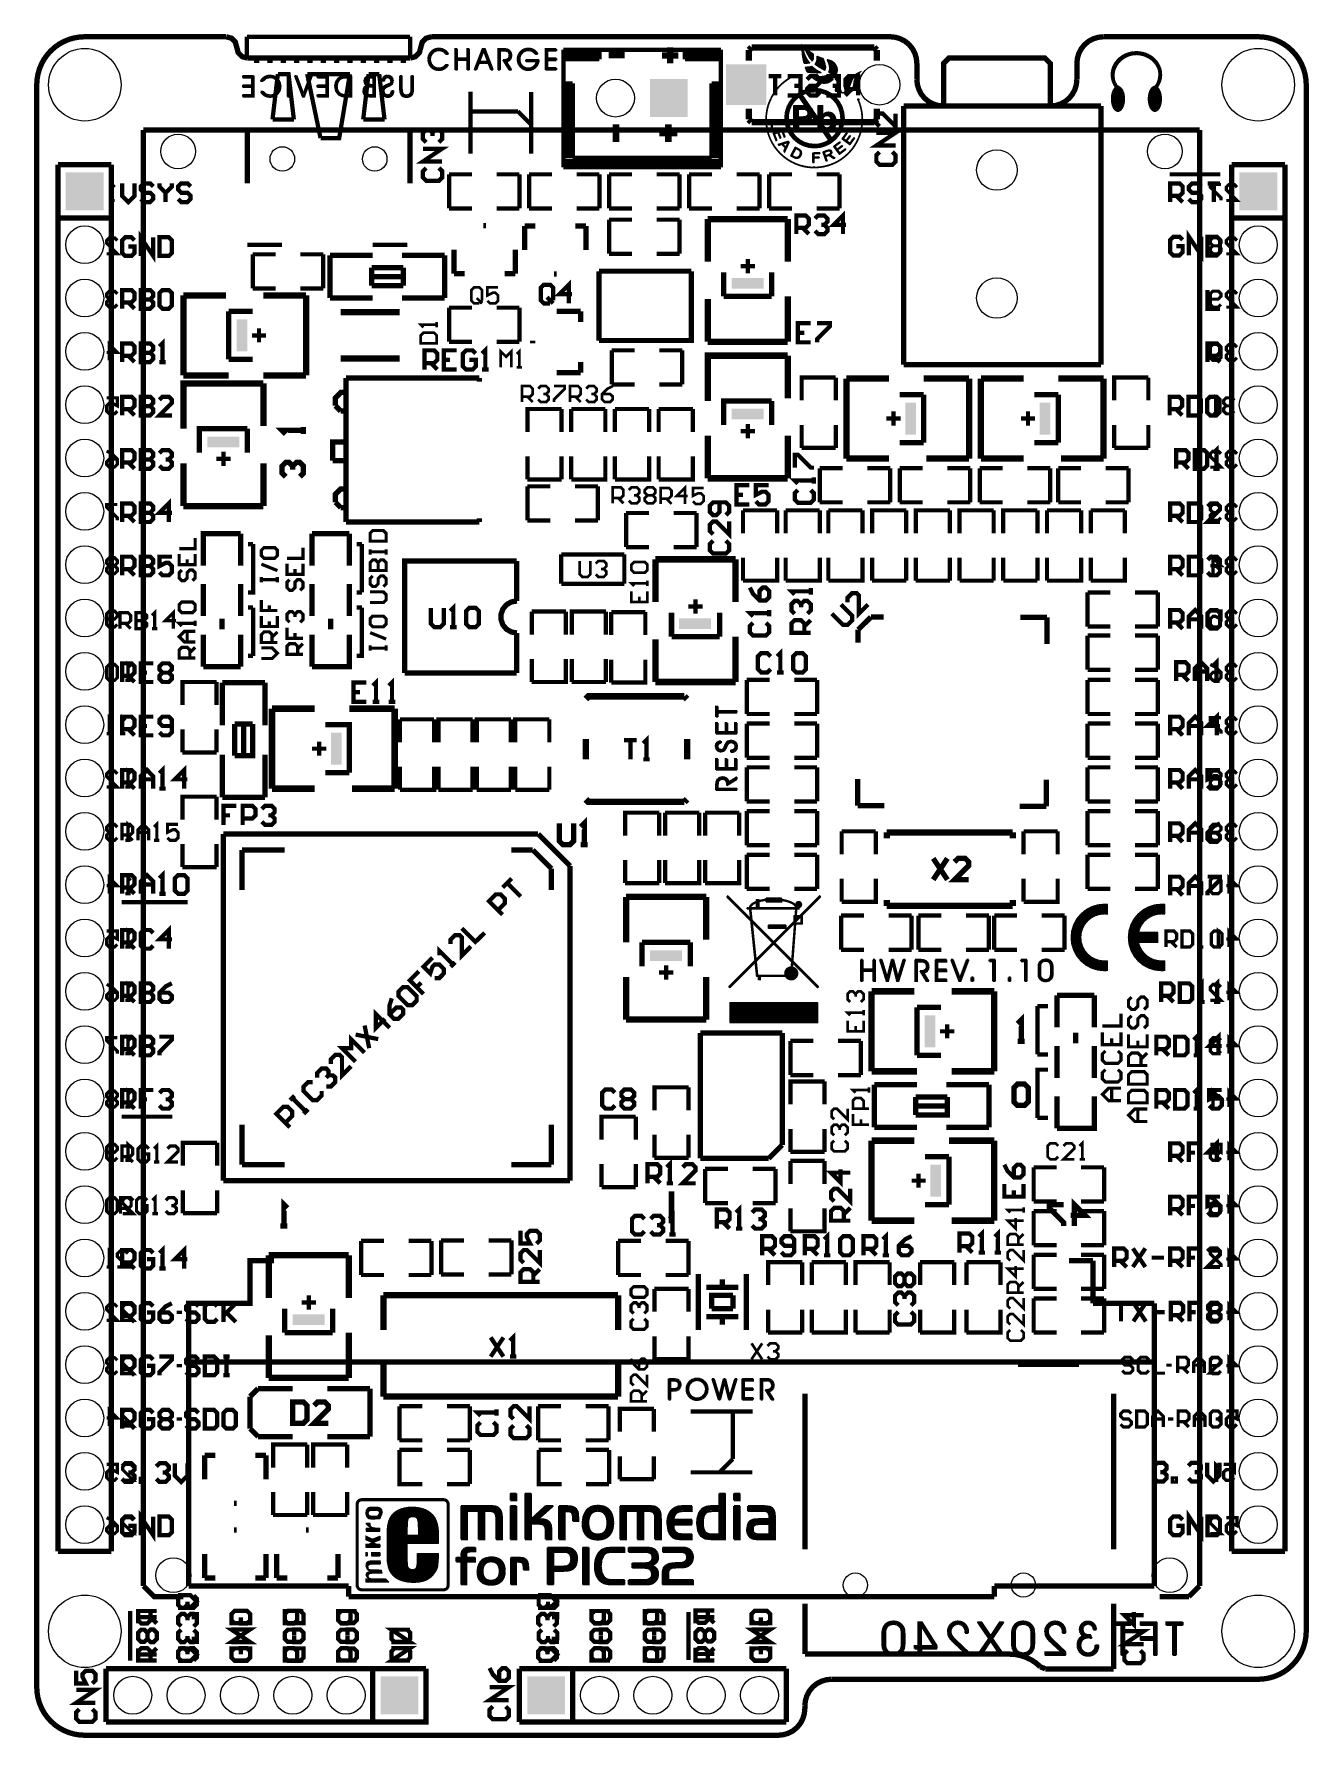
# Model space of a CAD drawing. Extents: x -0.81 to 1.58, y -0.19 to 3.
import ezdxf

# ---------------------------------------------------------------- set-up
doc = ezdxf.new("R2010")
doc.units = 0
doc.layers.get('0').update_dxf_attribs({"linetype": 'CONTINUOUS'})
for name, color, linetype in [('MIKROMEDIAFORDSPIC33EP_V100_GM1', 12, 'CONTINUOUS'), ('MIKROMEDIAFORPIC32_V110_GBO', 3, 'CONTINUOUS'), ('MIKROMEDIAFORPIC32_V110_GBS', 5, 'CONTINUOUS'), ('MIKROMEDIAFORPIC32_V110_GKO', 9, 'CONTINUOUS'), ('MIKROMEDIAFORPIC32_V110_GTO', 11, 'CONTINUOUS')]:
    doc.layers.add(name, color=color, linetype=linetype)

# ---------------------------------------------------------------- blocks, each defined once
blk = doc.blocks.new('ROUND_177')
blk.add_circle((0, 0), 0.0015)
blk = doc.blocks.new('SQUARE_198')
blk.add_solid([(0.038, 0.038), (0.038, -0.038), (-0.038, 0.038), (-0.038, -0.038)])
blk = doc.blocks.new('ROUND_207')
blk.add_circle((0, 0), 0.038)
blk = doc.blocks.new('ROUND_208')
blk.add_circle((0, 0), 0.0326)
blk = doc.blocks.new('ROUND_209')
blk.add_circle((0, 0), 0.0355)
blk = doc.blocks.new('SQUARE_210')
blk.add_solid([(0.0355, 0.0355), (0.0355, -0.0355), (-0.0355, 0.0355), (-0.0355, -0.0355)])
blk = doc.blocks.new('ROUND_211')
blk.add_circle((0, 0), 0.0227)
blk = doc.blocks.new('ROUND_212')
blk.add_circle((0, 0), 0.023)
blk = doc.blocks.new('ROUND_213')
blk.add_circle((0, 0), 0.068)
blk = doc.blocks.new('ROUND_175')
blk.add_circle((0, 0), 0.001)
blk = doc.blocks.new('RECTANGLE_74')
blk.add_solid([(0.03, 0.01), (0.03, -0.01), (-0.03, 0.01), (-0.03, -0.01)])
blk = doc.blocks.new('RECTANGLE_75')
blk.add_solid([(0.01, 0.03), (0.01, -0.03), (-0.01, 0.03), (-0.01, -0.03)])

msp = doc.modelspace()

# ---------------------------------------------------------------- linework, layer by layer
at = {"layer": 'MIKROMEDIAFORDSPIC33EP_V100_GM1', "const_width": 0.01}
for points in [[(-0.605, 2.825), (1.375, 2.825)], [(-0.605, 0.095), (-0.605, 2.825)], [(1.375, 0.095), (1.375, 2.825)], [(0.385, 0.775), (0.385, 0.835)], [(-0.405, 0.625), (-0.405, 0.705)], [(-0.405, 0.705), (-0.36, 0.705)], [(1.13, 0.705), (1.175, 0.705)], [(1.175, 0.625), (1.175, 0.705)], [(-0.52, 0.625), (-0.405, 0.625)], [(-0.52, 0.515), (-0.52, 0.625)], [(1.175, 0.625), (1.29, 0.625)], [(1.29, 0.515), (1.29, 0.625)], [(-0.52, 0.515), (1.29, 0.515)], [(-0.52, 0.095), (-0.52, 0.515)], [(1.29, 0.095), (1.29, 0.515)], [(-0.605, 0.095), (-0.585, 0.075), (-0.53, 0.075)], [(-0.52, 0.095), (-0.22, 0.095)], [(-0.22, 0.075), (-0.22, 0.095)], [(0.99, 0.095), (1.29, 0.095)], [(0.99, 0.075), (0.99, 0.095)], [(1.355, 0.075), (1.375, 0.095)], [(-0.22, 0.075), (0.99, 0.075)], [(1.3, 0.075), (1.355, 0.075)]]:
    msp.add_lwpolyline(points, dxfattribs=at)
at = {"layer": 'MIKROMEDIAFORPIC32_V110_GBO'}
for points, const_width in [([(0.297, 2.9655), (0.267, 2.9655)], 0.012), ([(0.3825, 2.95), (0.3825, 2.98)], 0.012), ([(0.53, 2.975), (0.535, 2.98)], 0.012), ([(0.53, 2.955), (0.53, 2.975)], 0.012), ([(0.535, 2.98), (0.765, 2.98)], 0.012), ([(0.765, 2.98), (0.77, 2.975)], 0.012), ([(0.77, 2.975), (0.77, 2.955)], 0.012), ([(1.2427, 2.9697), (1.2472, 2.9708)], 0.003), ([(1.2437, 2.97), (1.2695, 2.97)], 0.003), ([(1.2472, 2.9708), (1.2518, 2.9714)], 0.003), ([(1.2518, 2.9714), (1.2566, 2.9716)], 0.003), ([(1.2566, 2.9716), (1.2614, 2.9714)], 0.003), ([(1.2614, 2.9714), (1.266, 2.9708)], 0.003), ([(1.266, 2.9708), (1.2705, 2.9697)], 0.003), ([(0.3975, 2.965), (0.3675, 2.965)], 0.012), ([(1.2108, 2.9375), (1.2119, 2.9416)], 0.003), ([(1.2114, 2.94), (1.2167, 2.94)], 0.003), ([(1.2119, 2.9416), (1.2135, 2.9456)], 0.003), ([(1.2124, 2.943), (1.218, 2.943)], 0.003), ([(1.2135, 2.9456), (1.2155, 2.9493)], 0.003), ([(1.2137, 2.946), (1.2196, 2.946)], 0.003), ([(1.2144, 2.9287), (1.2148, 2.9329), (1.2157, 2.937), (1.217, 2.9409), (1.2188, 2.9446), (1.2209, 2.9481), (1.2234, 2.9514), (1.2261, 2.9544), (1.2292, 2.9572), (1.2326, 2.9597), (1.2362, 2.9618), (1.24, 2.9636), (1.2439, 2.965), (1.248, 2.9661), (1.2523, 2.9667), (1.2566, 2.967), (1.261, 2.9667), (1.2653, 2.9661), (1.2695, 2.965), (1.2736, 2.9636), (1.2775, 2.9617), (1.2812, 2.9596), (1.2847, 2.9571), (1.2878, 2.9543), (1.2907, 2.9513), (1.2932, 2.948), (1.2954, 2.9445), (1.2971, 2.9407), (1.2983, 2.9368), (1.299, 2.9328), (1.2992, 2.9286)], 0.003), ([(1.2153, 2.949), (1.2215, 2.949)], 0.003), ([(1.2155, 2.9493), (1.2178, 2.9528)], 0.003), ([(1.2172, 2.952), (1.2239, 2.952)], 0.003), ([(1.2178, 2.9528), (1.2205, 2.9561)], 0.003), ([(1.2196, 2.955), (1.2267, 2.955)], 0.003), ([(1.2205, 2.9561), (1.2235, 2.9591)], 0.003), ([(1.2224, 2.958), (1.2303, 2.958)], 0.003), ([(1.2235, 2.9591), (1.2269, 2.9619)], 0.003), ([(1.2257, 2.961), (1.2347, 2.961)], 0.003), ([(1.2269, 2.9619), (1.2305, 2.9643)], 0.003), ([(1.2299, 2.964), (1.2409, 2.964)], 0.003), ([(1.2305, 2.9643), (1.2343, 2.9665)], 0.003), ([(1.2343, 2.9665), (1.2384, 2.9683)], 0.003), ([(1.2354, 2.967), (1.2779, 2.967)], 0.003), ([(1.2384, 2.9683), (1.2427, 2.9697)], 0.003), ([(1.2705, 2.9697), (1.2748, 2.9683)], 0.003), ([(1.2725, 2.964), (1.2833, 2.964)], 0.003), ([(1.2748, 2.9683), (1.2789, 2.9665)], 0.003), ([(1.2789, 2.9665), (1.2828, 2.9643)], 0.003), ([(1.2789, 2.961), (1.2875, 2.961)], 0.003), ([(1.2828, 2.9643), (1.2864, 2.9619)], 0.003), ([(1.2835, 2.958), (1.2909, 2.958)], 0.003), ([(1.2864, 2.9619), (1.2897, 2.9591)], 0.003), ([(1.2871, 2.955), (1.2937, 2.955)], 0.003), ([(1.2897, 2.9591), (1.2927, 2.9561)], 0.003), ([(1.2901, 2.952), (1.296, 2.952)], 0.003), ([(1.2925, 2.949), (1.2979, 2.949)], 0.003), ([(1.2927, 2.9561), (1.2954, 2.9528)], 0.003), ([(1.2945, 2.946), (1.2995, 2.946)], 0.003), ([(1.2954, 2.9528), (1.2978, 2.9493)], 0.003), ([(1.2961, 2.943), (1.3008, 2.943)], 0.003), ([(1.2973, 2.94), (1.3018, 2.94)], 0.003), ([(1.2978, 2.9493), (1.2997, 2.9456)], 0.003), ([(1.2997, 2.9456), (1.3013, 2.9416)], 0.003), ([(1.3013, 2.9416), (1.3025, 2.9375)], 0.003), ([(-0.4187, 2.8875), (-0.3982, 2.8875), (-0.3982, 2.9269)], 0.003), ([(-0.4187, 2.9269), (-0.3982, 2.9269)], 0.003), ([(-0.4187, 2.923), (-0.4187, 2.9269)], 0.003), ([(-0.4187, 2.9266), (-0.3982, 2.9266)], 0.003), ([(-0.4187, 2.9236), (-0.3982, 2.9236)], 0.003), ([(-0.4187, 2.923), (-0.4021, 2.923)], 0.003), ([(-0.4187, 2.9092), (-0.4021, 2.9092)], 0.003), ([(-0.4187, 2.9053), (-0.4187, 2.9092)], 0.003), ([(-0.4187, 2.9086), (-0.3982, 2.9086)], 0.003), ([(-0.4021, 2.9092), (-0.4021, 2.923)], 0.003), ([(-0.4021, 2.9206), (-0.3982, 2.9206)], 0.003), ([(-0.4021, 2.9176), (-0.3982, 2.9176)], 0.003), ([(-0.4021, 2.9146), (-0.3982, 2.9146)], 0.003), ([(-0.4021, 2.9116), (-0.3982, 2.9116)], 0.003), ([(-0.3856, 2.9167), (-0.3823, 2.9213)], 0.003), ([(-0.3856, 2.9167), (-0.3809, 2.9167)], 0.003), ([(-0.3852, 2.8972), (-0.3821, 2.8928), (-0.378, 2.8894), (-0.3732, 2.8874), (-0.3678, 2.8867), (-0.3636, 2.8871), (-0.3598, 2.8882), (-0.3564, 2.89), (-0.3533, 2.8926), (-0.3508, 2.8958), (-0.3489, 2.8993), (-0.3479, 2.9032), (-0.3475, 2.9074)], 0.003), ([(-0.385, 2.9176), (-0.3802, 2.9176)], 0.003), ([(-0.383, 2.9206), (-0.3772, 2.9206)], 0.003), ([(-0.3823, 2.9213), (-0.3781, 2.9248)], 0.003), ([(-0.3809, 2.9167), (-0.375, 2.9221), (-0.3675, 2.9238), (-0.3643, 2.9235), (-0.3614, 2.9226), (-0.3587, 2.9211), (-0.3563, 2.9189), (-0.3542, 2.9164), (-0.3528, 2.9136), (-0.3519, 2.9106), (-0.3516, 2.9074)], 0.003), ([(-0.3798, 2.9236), (-0.3702, 2.9236)], 0.003), ([(-0.3781, 2.9248), (-0.3731, 2.9269)], 0.003), ([(-0.3742, 2.9266), (-0.3611, 2.9266)], 0.003), ([(-0.3731, 2.9269), (-0.3676, 2.9277)], 0.003), ([(-0.3676, 2.9277), (-0.36, 2.9262)], 0.003), ([(-0.365, 2.9236), (-0.3556, 2.9236)], 0.003), ([(-0.36, 2.9262), (-0.3537, 2.9219)], 0.003), ([(-0.3581, 2.9206), (-0.3524, 2.9206)], 0.003), ([(-0.3551, 2.9176), (-0.3503, 2.9176)], 0.003), ([(-0.3537, 2.9219), (-0.3491, 2.9153)], 0.003), ([(-0.3532, 2.9146), (-0.3488, 2.9146)], 0.003), ([(-0.3521, 2.9116), (-0.3479, 2.9116)], 0.003), ([(-0.3519, 2.9039), (-0.3516, 2.9074)], 0.003), ([(-0.3516, 2.9086), (-0.3475, 2.9086)], 0.003), ([(-0.3491, 2.9153), (-0.3475, 2.9074)], 0.003), ([(-0.3351, 2.8875), (-0.3313, 2.8875), (-0.3313, 2.9269)], 0.003), ([(-0.3351, 2.9269), (-0.3313, 2.9269)], 0.003), ([(-0.3351, 2.8875), (-0.3351, 2.9269)], 0.003), ([(-0.3351, 2.9266), (-0.3313, 2.9266)], 0.003), ([(-0.3351, 2.9236), (-0.3313, 2.9236)], 0.003), ([(-0.3351, 2.9206), (-0.3313, 2.9206)], 0.003), ([(-0.3351, 2.9176), (-0.3313, 2.9176)], 0.003), ([(-0.3351, 2.9146), (-0.3313, 2.9146)], 0.003), ([(-0.3351, 2.9116), (-0.3313, 2.9116)], 0.003), ([(-0.3351, 2.9086), (-0.3313, 2.9086)], 0.003), ([(-0.3214, 2.9269), (-0.3176, 2.9269)], 0.003), ([(-0.3214, 2.9269), (-0.3066, 2.8875), (-0.3035, 2.8875), (-0.2887, 2.9269)], 0.003), ([(-0.3213, 2.9266), (-0.3175, 2.9266)], 0.003), ([(-0.3202, 2.9236), (-0.3163, 2.9236)], 0.003), ([(-0.3191, 2.9206), (-0.3152, 2.9206)], 0.003), ([(-0.3179, 2.9176), (-0.3141, 2.9176)], 0.003), ([(-0.3176, 2.9269), (-0.305, 2.8933)], 0.003), ([(-0.3168, 2.9146), (-0.313, 2.9146)], 0.003), ([(-0.3157, 2.9116), (-0.3119, 2.9116)], 0.003), ([(-0.3146, 2.9086), (-0.3107, 2.9086)], 0.003), ([(-0.305, 2.8933), (-0.2926, 2.9269)], 0.003), ([(-0.2993, 2.9086), (-0.2956, 2.9086)], 0.003), ([(-0.2982, 2.9116), (-0.2944, 2.9116)], 0.003), ([(-0.2971, 2.9146), (-0.2933, 2.9146)], 0.003), ([(-0.296, 2.9176), (-0.2922, 2.9176)], 0.003), ([(-0.2949, 2.9206), (-0.291, 2.9206)], 0.003), ([(-0.2938, 2.9236), (-0.2899, 2.9236)], 0.003), ([(-0.2926, 2.9269), (-0.2887, 2.9269)], 0.003), ([(-0.2926, 2.9266), (-0.2888, 2.9266)], 0.003), ([(-0.2791, 2.8875), (-0.2586, 2.8875), (-0.2586, 2.9269)], 0.003), ([(-0.2791, 2.9269), (-0.2586, 2.9269)], 0.003), ([(-0.2791, 2.923), (-0.2791, 2.9269)], 0.003), ([(-0.2791, 2.9266), (-0.2586, 2.9266)], 0.003), ([(-0.2791, 2.9236), (-0.2586, 2.9236)], 0.003), ([(-0.2791, 2.923), (-0.2625, 2.923)], 0.003), ([(-0.2791, 2.9092), (-0.2625, 2.9092)], 0.003), ([(-0.2791, 2.9053), (-0.2791, 2.9092)], 0.003), ([(-0.2791, 2.9086), (-0.2586, 2.9086)], 0.003), ([(-0.2625, 2.9092), (-0.2625, 2.923)], 0.003), ([(-0.2625, 2.9206), (-0.2586, 2.9206)], 0.003), ([(-0.2625, 2.9176), (-0.2586, 2.9176)], 0.003), ([(-0.2625, 2.9146), (-0.2586, 2.9146)], 0.003), ([(-0.2625, 2.9116), (-0.2586, 2.9116)], 0.003), ([(-0.2463, 2.9073), (-0.2442, 2.8977), (-0.2384, 2.8907), (-0.233, 2.8882), (-0.2241, 2.8875), (-0.2146, 2.8875), (-0.2146, 2.9269)], 0.003), ([(-0.2463, 2.9073), (-0.2444, 2.916)], 0.003), ([(-0.2462, 2.9086), (-0.2421, 2.9086)], 0.003), ([(-0.2458, 2.9116), (-0.2416, 2.9116)], 0.003), ([(-0.245, 2.9146), (-0.2407, 2.9146)], 0.003), ([(-0.2444, 2.916), (-0.2391, 2.923)], 0.003), ([(-0.2436, 2.9176), (-0.239, 2.9176)], 0.003), ([(-0.2421, 2.9074), (-0.2407, 2.9145), (-0.2368, 2.92), (-0.2325, 2.9224), (-0.2255, 2.9231), (-0.2184, 2.9231)], 0.003), ([(-0.2421, 2.9074), (-0.2418, 2.9037)], 0.003), ([(-0.2415, 2.9206), (-0.236, 2.9206)], 0.003), ([(-0.2391, 2.923), (-0.2336, 2.9259)], 0.003), ([(-0.2384, 2.9236), (-0.2146, 2.9236)], 0.003), ([(-0.2336, 2.9259), (-0.2258, 2.9269)], 0.003), ([(-0.2302, 2.9266), (-0.2146, 2.9266)], 0.003), ([(-0.2258, 2.9269), (-0.2146, 2.9269)], 0.003), ([(-0.2184, 2.8912), (-0.2184, 2.9231)], 0.003), ([(-0.2184, 2.9206), (-0.2146, 2.9206)], 0.003), ([(-0.2184, 2.9176), (-0.2146, 2.9176)], 0.003), ([(-0.2184, 2.9146), (-0.2146, 2.9146)], 0.003), ([(-0.2184, 2.9116), (-0.2146, 2.9116)], 0.003), ([(-0.2184, 2.9086), (-0.2146, 2.9086)], 0.003), ([(-0.1932, 2.8991), (-0.193, 2.8963), (-0.1924, 2.8939), (-0.1914, 2.8919), (-0.1899, 2.8903), (-0.188, 2.8891), (-0.1856, 2.8882), (-0.1828, 2.8876), (-0.1795, 2.8875), (-0.1708, 2.8875), (-0.1708, 2.9269)], 0.003), ([(-0.1916, 2.905), (-0.1868, 2.9087)], 0.003), ([(-0.1911, 2.9165), (-0.1909, 2.919)], 0.003), ([(-0.1911, 2.9165), (-0.19, 2.9118), (-0.1868, 2.9087)], 0.003), ([(-0.191, 2.9176), (-0.1871, 2.9176)], 0.003), ([(-0.1909, 2.919), (-0.1903, 2.9211)], 0.003), ([(-0.1909, 2.9146), (-0.1869, 2.9146)], 0.003), ([(-0.1905, 2.9206), (-0.1859, 2.9206)], 0.003), ([(-0.1903, 2.9211), (-0.1893, 2.9229)], 0.003), ([(-0.1899, 2.9116), (-0.1851, 2.9116)], 0.003), ([(-0.1893, 2.9229), (-0.1879, 2.9243)], 0.003), ([(-0.1893, 2.8986), (-0.1887, 2.9019), (-0.1869, 2.9042), (-0.184, 2.9056), (-0.1799, 2.9061), (-0.1745, 2.9061)], 0.003), ([(-0.1887, 2.9236), (-0.1708, 2.9236)], 0.003), ([(-0.1879, 2.9243), (-0.1861, 2.9254)], 0.003), ([(-0.1871, 2.9166), (-0.1866, 2.9195), (-0.1849, 2.9216), (-0.1778, 2.9231), (-0.1745, 2.9231)], 0.003), ([(-0.1871, 2.9166), (-0.1865, 2.9135)], 0.003), ([(-0.187, 2.9086), (-0.1708, 2.9086)], 0.003), ([(-0.1865, 2.9135), (-0.1848, 2.9114)], 0.003), ([(-0.1861, 2.9254), (-0.1839, 2.9262)], 0.003), ([(-0.1848, 2.9114), (-0.1768, 2.9098)], 0.003), ([(-0.1839, 2.9262), (-0.1812, 2.9267)], 0.003), ([(-0.1819, 2.9266), (-0.1708, 2.9266)], 0.003), ([(-0.1812, 2.9267), (-0.1781, 2.9269)], 0.003), ([(-0.1781, 2.9269), (-0.1708, 2.9269)], 0.003), ([(-0.1768, 2.9098), (-0.1745, 2.9098)], 0.003), ([(-0.1745, 2.9098), (-0.1745, 2.9231)], 0.003), ([(-0.1745, 2.9206), (-0.1708, 2.9206)], 0.003), ([(-0.1745, 2.9176), (-0.1708, 2.9176)], 0.003), ([(-0.1745, 2.9146), (-0.1708, 2.9146)], 0.003), ([(-0.1745, 2.9116), (-0.1708, 2.9116)], 0.003), ([(-0.1745, 2.8912), (-0.1745, 2.9061)], 0.003), ([(-0.1573, 2.9172), (-0.1537, 2.9172), (-0.1518, 2.9221), (-0.1474, 2.9239), (-0.1426, 2.922), (-0.1408, 2.9171)], 0.003), ([(-0.1573, 2.9172), (-0.1565, 2.9216)], 0.003), ([(-0.1573, 2.9176), (-0.1536, 2.9176)], 0.003), ([(-0.1568, 2.9206), (-0.1528, 2.9206)], 0.003), ([(-0.1565, 2.9216), (-0.1544, 2.9249)], 0.003), ([(-0.1565, 2.9055), (-0.151, 2.9093)], 0.003), ([(-0.1554, 2.9236), (-0.1494, 2.9236)], 0.003), ([(-0.1544, 2.9249), (-0.153, 2.9261)], 0.003), ([(-0.1543, 2.8987), (-0.1538, 2.9012), (-0.1522, 2.9034), (-0.1496, 2.9053), (-0.146, 2.9068), (-0.145, 2.9071), (-0.1388, 2.9109), (-0.1369, 2.9169)], 0.003), ([(-0.153, 2.9261), (-0.1514, 2.9269)], 0.003), ([(-0.1525, 2.9086), (-0.1417, 2.9086)], 0.003), ([(-0.1521, 2.9266), (-0.1427, 2.9266)], 0.003), ([(-0.1514, 2.9269), (-0.1495, 2.9274)], 0.003), ([(-0.151, 2.9093), (-0.1479, 2.9104)], 0.003), ([(-0.1495, 2.9274), (-0.1474, 2.9276)], 0.003), ([(-0.1479, 2.9104), (-0.1431, 2.9124)], 0.003), ([(-0.1474, 2.9276), (-0.1452, 2.9274)], 0.003), ([(-0.1453, 2.9236), (-0.139, 2.9236)], 0.003), ([(-0.1452, 2.9274), (-0.1432, 2.9269)], 0.003), ([(-0.1445, 2.9116), (-0.1383, 2.9116)], 0.003), ([(-0.1432, 2.9269), (-0.1414, 2.9259)], 0.003), ([(-0.1431, 2.9124), (-0.1413, 2.9145)], 0.003), ([(-0.1416, 2.9206), (-0.1374, 2.9206)], 0.003), ([(-0.1414, 2.9259), (-0.1398, 2.9246)], 0.003), ([(-0.1413, 2.9145), (-0.1408, 2.9171)], 0.003), ([(-0.1413, 2.9146), (-0.1371, 2.9146)], 0.003), ([(-0.1408, 2.9176), (-0.1369, 2.9176)], 0.003), ([(-0.1398, 2.9246), (-0.1385, 2.923)], 0.003), ([(-0.1385, 2.923), (-0.1376, 2.9212)], 0.003), ([(-0.1376, 2.9212), (-0.1371, 2.9191)], 0.003), ([(-0.1371, 2.9191), (-0.1369, 2.9169)], 0.003), ([(-0.1242, 2.9269), (-0.1203, 2.9269)], 0.003), ([(-0.1242, 2.9018), (-0.1242, 2.9269)], 0.003), ([(-0.1242, 2.9018), (-0.124, 2.8982), (-0.1234, 2.8951), (-0.1224, 2.8925), (-0.1211, 2.8904), (-0.1194, 2.8887), (-0.1173, 2.8876), (-0.1148, 2.8869), (-0.1119, 2.8866), (-0.1088, 2.8869), (-0.1061, 2.8876), (-0.1039, 2.8887), (-0.1021, 2.8903), (-0.1008, 2.8924), (-0.0998, 2.895), (-0.0992, 2.8982), (-0.099, 2.9018), (-0.099, 2.9269)], 0.003), ([(-0.1242, 2.9266), (-0.1203, 2.9266)], 0.003), ([(-0.1242, 2.9236), (-0.1203, 2.9236)], 0.003), ([(-0.1242, 2.9206), (-0.1203, 2.9206)], 0.003), ([(-0.1242, 2.9176), (-0.1203, 2.9176)], 0.003), ([(-0.1242, 2.9146), (-0.1203, 2.9146)], 0.003), ([(-0.1242, 2.9116), (-0.1203, 2.9116)], 0.003), ([(-0.1242, 2.9086), (-0.1203, 2.9086)], 0.003), ([(-0.1203, 2.9028), (-0.1203, 2.9269)], 0.003), ([(-0.1029, 2.9269), (-0.099, 2.9269)], 0.003), ([(-0.1029, 2.902), (-0.1029, 2.9269)], 0.003), ([(-0.1029, 2.9266), (-0.099, 2.9266)], 0.003), ([(-0.1029, 2.9236), (-0.099, 2.9236)], 0.003), ([(-0.1029, 2.9206), (-0.099, 2.9206)], 0.003), ([(-0.1029, 2.9176), (-0.099, 2.9176)], 0.003), ([(-0.1029, 2.9146), (-0.099, 2.9146)], 0.003), ([(-0.1029, 2.9116), (-0.099, 2.9116)], 0.003), ([(-0.1029, 2.9086), (-0.099, 2.9086)], 0.003), ([(0.591, 2.926), (0.5671, 2.926), (0.5791, 2.926), (0.5791, 2.89)], 0.008), ([(0.603, 2.926), (0.627, 2.926), (0.627, 2.89), (0.603, 2.89)], 0.008), ([(0.627, 2.908), (0.615, 2.908)], 0.008), ([(0.639, 2.92), (0.645, 2.926), (0.657, 2.926), (0.663, 2.92), (0.663, 2.914), (0.657, 2.908), (0.645, 2.908), (0.639, 2.902), (0.639, 2.896), (0.645, 2.89), (0.657, 2.89), (0.663, 2.896)], 0.008), ([(0.675, 2.926), (0.699, 2.926), (0.699, 2.89), (0.675, 2.89)], 0.008), ([(0.699, 2.908), (0.687, 2.908)], 0.008), ([(0.735, 2.89), (0.735, 2.926), (0.717, 2.926), (0.711, 2.92), (0.711, 2.908), (0.717, 2.902), (0.735, 2.902)], 0.008), ([(1.2098, 2.9289), (1.2101, 2.9333)], 0.003), ([(1.2098, 2.9289), (1.2099, 2.9273), (1.21, 2.9256), (1.2101, 2.924), (1.2104, 2.9224), (1.2107, 2.9208), (1.211, 2.9193), (1.2115, 2.9177), (1.212, 2.9162), (1.2125, 2.9147), (1.2131, 2.9132), (1.2138, 2.9118), (1.2145, 2.9104), (1.2153, 2.909), (1.2161, 2.9076), (1.217, 2.9063), (1.2179, 2.905)], 0.003), ([(1.2098, 2.928), (1.2144, 2.928)], 0.003), ([(1.2099, 2.931), (1.2146, 2.931)], 0.003), ([(1.21, 2.925), (1.2145, 2.925)], 0.003), ([(1.2101, 2.9333), (1.2108, 2.9375)], 0.003), ([(1.2102, 2.934), (1.215, 2.934)], 0.003), ([(1.2105, 2.922), (1.2148, 2.922)], 0.003), ([(1.2107, 2.937), (1.2157, 2.937)], 0.003), ([(1.2111, 2.919), (1.2152, 2.919)], 0.003), ([(1.212, 2.916), (1.2161, 2.916)], 0.003), ([(1.2132, 2.913), (1.2175, 2.913)], 0.003), ([(1.2144, 2.9287), (1.2145, 2.9243)], 0.003), ([(1.2145, 2.9243), (1.2147, 2.9227)], 0.003), ([(1.2147, 2.9227), (1.2148, 2.9213)], 0.003), ([(1.2147, 2.91), (1.2194, 2.91)], 0.003), ([(1.2148, 2.9213), (1.215, 2.92)], 0.003), ([(1.215, 2.92), (1.2153, 2.9188)], 0.003), ([(1.2153, 2.9188), (1.2156, 2.9177)], 0.003), ([(1.2156, 2.9177), (1.2159, 2.9166)], 0.003), ([(1.2159, 2.9166), (1.2163, 2.9156)], 0.003), ([(1.2163, 2.9156), (1.2167, 2.9146)], 0.003), ([(1.2165, 2.907), (1.2214, 2.907)], 0.003), ([(1.2167, 2.9146), (1.2171, 2.9137)], 0.003), ([(1.2171, 2.9137), (1.2177, 2.9128)], 0.003), ([(1.2177, 2.9128), (1.2182, 2.9118)], 0.003), ([(1.2182, 2.9118), (1.2188, 2.9108)], 0.003), ([(1.2188, 2.9108), (1.2195, 2.9098)], 0.003), ([(1.2195, 2.9098), (1.2202, 2.9087)], 0.003), ([(1.2202, 2.9087), (1.221, 2.9076)], 0.003), ([(1.221, 2.9076), (1.2218, 2.9064)], 0.003), ([(1.2218, 2.9064), (1.2219, 2.9064)], 0.003), ([(1.2219, 2.9064), (1.222, 2.9064)], 0.003), ([(1.222, 2.9064), (1.2232, 2.9063)], 0.003), ([(1.2232, 2.9063), (1.2244, 2.9059)], 0.003), ([(1.2888, 2.9059), (1.29, 2.9063)], 0.003), ([(1.29, 2.9063), (1.2912, 2.9064)], 0.003), ([(1.2912, 2.9064), (1.2913, 2.9064)], 0.003), ([(1.2913, 2.9064), (1.2914, 2.9064)], 0.003), ([(1.2914, 2.9064), (1.2923, 2.9076)], 0.003), ([(1.2919, 2.907), (1.2968, 2.907)], 0.003), ([(1.2923, 2.9076), (1.293, 2.9087)], 0.003), ([(1.293, 2.9087), (1.2937, 2.9098)], 0.003), ([(1.2937, 2.9098), (1.2943, 2.9108)], 0.003), ([(1.2938, 2.91), (1.2986, 2.91)], 0.003), ([(1.2943, 2.9108), (1.2949, 2.9118)], 0.003), ([(1.2949, 2.9118), (1.2954, 2.9128)], 0.003), ([(1.2953, 2.9049), (1.2962, 2.9063), (1.2971, 2.9076), (1.298, 2.9089), (1.2987, 2.9103), (1.2995, 2.9118), (1.3001, 2.9132), (1.3007, 2.9147), (1.3013, 2.9162), (1.3018, 2.9177), (1.3022, 2.9192), (1.3026, 2.9208), (1.3029, 2.9224), (1.3031, 2.924), (1.3033, 2.9256), (1.3034, 2.9273), (1.3034, 2.9289)], 0.003), ([(1.2954, 2.9128), (1.2959, 2.9137)], 0.003), ([(1.2955, 2.913), (1.3, 2.913)], 0.003), ([(1.2959, 2.9137), (1.2963, 2.9146)], 0.003), ([(1.2963, 2.9146), (1.2967, 2.9156)], 0.003), ([(1.2967, 2.9156), (1.297, 2.9166)], 0.003), ([(1.2968, 2.916), (1.3012, 2.916)], 0.003), ([(1.297, 2.9166), (1.2973, 2.9177)], 0.003), ([(1.2973, 2.9177), (1.2976, 2.9188)], 0.003), ([(1.2976, 2.9188), (1.2979, 2.92)], 0.003), ([(1.2977, 2.919), (1.3021, 2.919)], 0.003), ([(1.2979, 2.92), (1.2982, 2.9213)], 0.003), ([(1.2982, 2.937), (1.3026, 2.937)], 0.003), ([(1.2982, 2.9213), (1.2985, 2.9227)], 0.003), ([(1.2983, 2.922), (1.3028, 2.922)], 0.003), ([(1.2985, 2.9227), (1.2987, 2.9243)], 0.003), ([(1.2987, 2.9243), (1.2992, 2.9286)], 0.003), ([(1.2988, 2.934), (1.3031, 2.934)], 0.003), ([(1.2988, 2.925), (1.3032, 2.925)], 0.003), ([(1.2991, 2.931), (1.3034, 2.931)], 0.003), ([(1.2991, 2.928), (1.3034, 2.928)], 0.003), ([(1.3025, 2.9375), (1.3032, 2.9333)], 0.003), ([(1.3032, 2.9333), (1.3034, 2.9289)], 0.003), ([(-0.4187, 2.9056), (-0.3982, 2.9056)], 0.003), ([(-0.4187, 2.9053), (-0.4021, 2.9053)], 0.003), ([(-0.4187, 2.8913), (-0.4021, 2.8913)], 0.003), ([(-0.4187, 2.8875), (-0.4187, 2.8913)], 0.003), ([(-0.4187, 2.8906), (-0.3982, 2.8906)], 0.003), ([(-0.4187, 2.8876), (-0.3982, 2.8876)], 0.003), ([(-0.4021, 2.8913), (-0.4021, 2.9053)], 0.003), ([(-0.4021, 2.9026), (-0.3982, 2.9026)], 0.003), ([(-0.4021, 2.8996), (-0.3982, 2.8996)], 0.003), ([(-0.4021, 2.8966), (-0.3982, 2.8966)], 0.003), ([(-0.4021, 2.8936), (-0.3982, 2.8936)], 0.003), ([(-0.3852, 2.8972), (-0.3806, 2.8972)], 0.003), ([(-0.3849, 2.8966), (-0.3802, 2.8966)], 0.003), ([(-0.3828, 2.8936), (-0.3772, 2.8936)], 0.003), ([(-0.3806, 2.8972), (-0.3749, 2.8921)], 0.003), ([(-0.3797, 2.8906), (-0.3703, 2.8906)], 0.003), ([(-0.3749, 2.8921), (-0.3675, 2.8904)], 0.003), ([(-0.374, 2.8876), (-0.3613, 2.8876)], 0.003), ([(-0.3675, 2.8904), (-0.3643, 2.8907)], 0.003), ([(-0.3649, 2.8906), (-0.3555, 2.8906)], 0.003), ([(-0.3643, 2.8907), (-0.3614, 2.8916)], 0.003), ([(-0.3614, 2.8916), (-0.3587, 2.8932)], 0.003), ([(-0.3587, 2.8932), (-0.3562, 2.8953)], 0.003), ([(-0.3581, 2.8936), (-0.3524, 2.8936)], 0.003), ([(-0.3562, 2.8953), (-0.3542, 2.8979)], 0.003), ([(-0.3551, 2.8966), (-0.3502, 2.8966)], 0.003), ([(-0.3542, 2.8979), (-0.3528, 2.9008)], 0.003), ([(-0.3533, 2.8996), (-0.3488, 2.8996)], 0.003), ([(-0.3528, 2.9008), (-0.3519, 2.9039)], 0.003), ([(-0.3522, 2.9026), (-0.348, 2.9026)], 0.003), ([(-0.3517, 2.9056), (-0.3476, 2.9056)], 0.003), ([(-0.3351, 2.9056), (-0.3313, 2.9056)], 0.003), ([(-0.3351, 2.9026), (-0.3313, 2.9026)], 0.003), ([(-0.3351, 2.8996), (-0.3313, 2.8996)], 0.003), ([(-0.3351, 2.8966), (-0.3313, 2.8966)], 0.003), ([(-0.3351, 2.8936), (-0.3313, 2.8936)], 0.003), ([(-0.3351, 2.8906), (-0.3313, 2.8906)], 0.003), ([(-0.3351, 2.8876), (-0.3313, 2.8876)], 0.003), ([(-0.3134, 2.9056), (-0.3096, 2.9056)], 0.003), ([(-0.3123, 2.9026), (-0.3085, 2.9026)], 0.003), ([(-0.3112, 2.8996), (-0.3074, 2.8996)], 0.003), ([(-0.31, 2.8966), (-0.3063, 2.8966)], 0.003), ([(-0.3089, 2.8936), (-0.3052, 2.8936)], 0.003), ([(-0.3078, 2.8906), (-0.3024, 2.8906)], 0.003), ([(-0.3067, 2.8876), (-0.3035, 2.8876)], 0.003), ([(-0.3049, 2.8936), (-0.3012, 2.8936)], 0.003), ([(-0.3038, 2.8966), (-0.3001, 2.8966)], 0.003), ([(-0.3027, 2.8996), (-0.299, 2.8996)], 0.003), ([(-0.3016, 2.9026), (-0.2978, 2.9026)], 0.003), ([(-0.3004, 2.9056), (-0.2967, 2.9056)], 0.003), ([(-0.2791, 2.9056), (-0.2586, 2.9056)], 0.003), ([(-0.2791, 2.9053), (-0.2625, 2.9053)], 0.003), ([(-0.2791, 2.8913), (-0.2625, 2.8913)], 0.003), ([(-0.2791, 2.8875), (-0.2791, 2.8913)], 0.003), ([(-0.2791, 2.8906), (-0.2586, 2.8906)], 0.003), ([(-0.2791, 2.8876), (-0.2586, 2.8876)], 0.003), ([(-0.2625, 2.8913), (-0.2625, 2.9053)], 0.003), ([(-0.2625, 2.9026), (-0.2586, 2.9026)], 0.003), ([(-0.2625, 2.8996), (-0.2586, 2.8996)], 0.003), ([(-0.2625, 2.8966), (-0.2586, 2.8966)], 0.003), ([(-0.2625, 2.8936), (-0.2586, 2.8936)], 0.003), ([(-0.2462, 2.9056), (-0.242, 2.9056)], 0.003), ([(-0.2458, 2.9026), (-0.2417, 2.9026)], 0.003), ([(-0.245, 2.8996), (-0.2408, 2.8996)], 0.003), ([(-0.2436, 2.8966), (-0.2391, 2.8966)], 0.003), ([(-0.2418, 2.9037), (-0.2411, 2.9005)], 0.003), ([(-0.2415, 2.8936), (-0.2359, 2.8936)], 0.003), ([(-0.2411, 2.9005), (-0.2398, 2.8977)], 0.003), ([(-0.2398, 2.8977), (-0.238, 2.8954)], 0.003), ([(-0.2382, 2.8906), (-0.2146, 2.8906)], 0.003), ([(-0.238, 2.8954), (-0.2358, 2.8935)], 0.003), ([(-0.2358, 2.8935), (-0.2331, 2.8922)], 0.003), ([(-0.2331, 2.8922), (-0.23, 2.8914)], 0.003), ([(-0.23, 2.8914), (-0.2264, 2.8912)], 0.003), ([(-0.2289, 2.8876), (-0.2146, 2.8876)], 0.003), ([(-0.2264, 2.8912), (-0.2184, 2.8912)], 0.003), ([(-0.2184, 2.9056), (-0.2146, 2.9056)], 0.003), ([(-0.2184, 2.9026), (-0.2146, 2.9026)], 0.003), ([(-0.2184, 2.8996), (-0.2146, 2.8996)], 0.003), ([(-0.2184, 2.8966), (-0.2146, 2.8966)], 0.003), ([(-0.2184, 2.8936), (-0.2146, 2.8936)], 0.003), ([(-0.1932, 2.8991), (-0.1916, 2.905)], 0.003), ([(-0.1932, 2.8996), (-0.1892, 2.8996)], 0.003), ([(-0.1931, 2.8966), (-0.1891, 2.8966)], 0.003), ([(-0.1927, 2.9026), (-0.1883, 2.9026)], 0.003), ([(-0.1923, 2.8936), (-0.1876, 2.8936)], 0.003), ([(-0.1911, 2.9056), (-0.184, 2.9056)], 0.003), ([(-0.1903, 2.8906), (-0.1708, 2.8906)], 0.003), ([(-0.1893, 2.8986), (-0.1887, 2.8953)], 0.003), ([(-0.1887, 2.8953), (-0.187, 2.893)], 0.003), ([(-0.187, 2.893), (-0.1841, 2.8917)], 0.003), ([(-0.1841, 2.8917), (-0.1799, 2.8912)], 0.003), ([(-0.1826, 2.8876), (-0.1708, 2.8876)], 0.003), ([(-0.1799, 2.8912), (-0.1745, 2.8912)], 0.003), ([(-0.1745, 2.9056), (-0.1708, 2.9056)], 0.003), ([(-0.1745, 2.9026), (-0.1708, 2.9026)], 0.003), ([(-0.1745, 2.8996), (-0.1708, 2.8996)], 0.003), ([(-0.1745, 2.8966), (-0.1708, 2.8966)], 0.003), ([(-0.1745, 2.8936), (-0.1708, 2.8936)], 0.003), ([(-0.1582, 2.8994), (-0.1565, 2.9055)], 0.003), ([(-0.1582, 2.8996), (-0.1542, 2.8996)], 0.003), ([(-0.1582, 2.8994), (-0.158, 2.8967), (-0.1574, 2.8942), (-0.1564, 2.8921), (-0.1551, 2.8902), (-0.1534, 2.8887), (-0.1514, 2.8876), (-0.1492, 2.8869), (-0.1468, 2.8867), (-0.1445, 2.8869), (-0.1424, 2.8875), (-0.1406, 2.8886), (-0.1389, 2.89), (-0.1376, 2.8918), (-0.1367, 2.8938), (-0.1361, 2.8962), (-0.1359, 2.8987)], 0.003), ([(-0.158, 2.8966), (-0.1541, 2.8966)], 0.003), ([(-0.1578, 2.9026), (-0.1529, 2.9026)], 0.003), ([(-0.1572, 2.8936), (-0.1529, 2.8936)], 0.003), ([(-0.1564, 2.9056), (-0.149, 2.9056)], 0.003), ([(-0.1554, 2.8906), (-0.1384, 2.8906)], 0.003), ([(-0.1543, 2.8987), (-0.1538, 2.8954)], 0.003), ([(-0.1538, 2.8954), (-0.1523, 2.8929)], 0.003), ([(-0.1523, 2.8929), (-0.1499, 2.8913)], 0.003), ([(-0.1516, 2.8876), (-0.1422, 2.8876)], 0.003), ([(-0.1499, 2.8913), (-0.1468, 2.8907)], 0.003), ([(-0.1468, 2.8907), (-0.1439, 2.8913)], 0.003), ([(-0.1439, 2.8913), (-0.1417, 2.8929)], 0.003), ([(-0.1417, 2.8929), (-0.1396, 2.8987)], 0.003), ([(-0.1411, 2.8936), (-0.1367, 2.8936)], 0.003), ([(-0.1398, 2.8966), (-0.136, 2.8966)], 0.003), ([(-0.1396, 2.8987), (-0.1359, 2.8987)], 0.003), ([(-0.1242, 2.9056), (-0.1203, 2.9056)], 0.003), ([(-0.1242, 2.9026), (-0.1203, 2.9026)], 0.003), ([(-0.1241, 2.8996), (-0.1202, 2.8996)], 0.003), ([(-0.1237, 2.8966), (-0.1197, 2.8966)], 0.003), ([(-0.1229, 2.8936), (-0.1184, 2.8936)], 0.003), ([(-0.1213, 2.8906), (-0.1143, 2.8906)], 0.003), ([(-0.1203, 2.9028), (-0.1198, 2.8972)], 0.003), ([(-0.1198, 2.8972), (-0.1182, 2.8933)], 0.003), ([(-0.1182, 2.8933), (-0.117, 2.892)], 0.003), ([(-0.1174, 2.8876), (-0.1059, 2.8876)], 0.003), ([(-0.117, 2.892), (-0.1155, 2.8911)], 0.003), ([(-0.1155, 2.8911), (-0.1137, 2.8905)], 0.003), ([(-0.1137, 2.8905), (-0.1116, 2.8903)], 0.003), ([(-0.1116, 2.8903), (-0.107, 2.8916)], 0.003), ([(-0.1091, 2.8906), (-0.1019, 2.8906)], 0.003), ([(-0.107, 2.8916), (-0.1039, 2.8951)], 0.003), ([(-0.1048, 2.8936), (-0.1002, 2.8936)], 0.003), ([(-0.1039, 2.8951), (-0.1031, 2.8976)], 0.003), ([(-0.1033, 2.8966), (-0.0994, 2.8966)], 0.003), ([(-0.1031, 2.8976), (-0.1029, 2.902)], 0.003), ([(-0.1029, 2.9056), (-0.099, 2.9056)], 0.003), ([(-0.1029, 2.9026), (-0.099, 2.9026)], 0.003), ([(-0.1029, 2.8996), (-0.0991, 2.8996)], 0.003), ([(0.723, 2.902), (0.711, 2.89)], 0.008), ([(1.2102, 2.8853), (1.2103, 2.8871)], 0.003), ([(1.2102, 2.886), (1.2338, 2.886)], 0.003), ([(1.2102, 2.8834), (1.2102, 2.8853)], 0.003), ([(1.2102, 2.8834), (1.2102, 2.8811), (1.2104, 2.8788), (1.2107, 2.8766), (1.2111, 2.8745), (1.2116, 2.8725), (1.2122, 2.8706), (1.2129, 2.8689), (1.2136, 2.8672), (1.2145, 2.8658), (1.2154, 2.8644), (1.2164, 2.8633), (1.2174, 2.8623), (1.2185, 2.8615), (1.2196, 2.861), (1.2208, 2.8606), (1.222, 2.8605), (1.2232, 2.8606), (1.2244, 2.861), (1.2255, 2.8615), (1.2266, 2.8623), (1.2276, 2.8633), (1.2286, 2.8644), (1.2295, 2.8658), (1.2304, 2.8672), (1.2311, 2.8689), (1.2318, 2.8706), (1.2324, 2.8725), (1.2329, 2.8745), (1.2333, 2.8766), (1.2336, 2.8788), (1.2338, 2.8811), (1.2338, 2.8834)], 0.003), ([(1.2102, 2.883), (1.2338, 2.883)], 0.003), ([(1.2103, 2.8871), (1.2105, 2.8888)], 0.003), ([(1.2103, 2.88), (1.2337, 2.88)], 0.003), ([(1.2105, 2.8888), (1.2107, 2.8905)], 0.003), ([(1.2105, 2.889), (1.2335, 2.889)], 0.003), ([(1.2106, 2.877), (1.2334, 2.877)], 0.003), ([(1.2107, 2.8905), (1.2111, 2.8922)], 0.003), ([(1.211, 2.892), (1.233, 2.892)], 0.003), ([(1.2111, 2.8922), (1.2114, 2.8937)], 0.003), ([(1.2112, 2.874), (1.2328, 2.874)], 0.003), ([(1.2114, 2.8937), (1.2119, 2.8953)], 0.003), ([(1.2118, 2.895), (1.2322, 2.895)], 0.003), ([(1.2119, 2.8953), (1.2123, 2.8967)], 0.003), ([(1.2123, 2.8967), (1.2129, 2.8981)], 0.003), ([(1.2129, 2.8981), (1.2135, 2.8994)], 0.003), ([(1.2129, 2.898), (1.2311, 2.898)], 0.003), ([(1.2135, 2.8994), (1.2141, 2.9006)], 0.003), ([(1.2141, 2.9006), (1.2148, 2.9017)], 0.003), ([(1.2144, 2.901), (1.2296, 2.901)], 0.003), ([(1.2148, 2.9017), (1.2155, 2.9027)], 0.003), ([(1.2155, 2.9027), (1.2163, 2.9035)], 0.003), ([(1.2163, 2.9035), (1.2171, 2.9043)], 0.003), ([(1.2168, 2.904), (1.2273, 2.904)], 0.003), ([(1.2171, 2.9043), (1.2179, 2.905)], 0.003), ([(1.2244, 2.9059), (1.2255, 2.9053)], 0.003), ([(1.2255, 2.9053), (1.2266, 2.9046)], 0.003), ([(1.2266, 2.9046), (1.2276, 2.9036)], 0.003), ([(1.2276, 2.9036), (1.2286, 2.9025)], 0.003), ([(1.2286, 2.9025), (1.2295, 2.9011)], 0.003), ([(1.2295, 2.9011), (1.2304, 2.8997)], 0.003), ([(1.2304, 2.8997), (1.2311, 2.898)], 0.003), ([(1.2311, 2.898), (1.2318, 2.8963)], 0.003), ([(1.2318, 2.8963), (1.2324, 2.8944)], 0.003), ([(1.2324, 2.8944), (1.2329, 2.8924)], 0.003), ([(1.2329, 2.8924), (1.2333, 2.8902)], 0.003), ([(1.2333, 2.8902), (1.2336, 2.888)], 0.003), ([(1.2336, 2.888), (1.2338, 2.8858)], 0.003), ([(1.2338, 2.8858), (1.2338, 2.8834)], 0.003), ([(1.2794, 2.8858), (1.2796, 2.888)], 0.003), ([(1.2794, 2.886), (1.303, 2.886)], 0.003), ([(1.2794, 2.8834), (1.2794, 2.8858)], 0.003), ([(1.2794, 2.8834), (1.2794, 2.8811), (1.2796, 2.8788), (1.2799, 2.8766), (1.2803, 2.8745), (1.2808, 2.8725), (1.2814, 2.8706), (1.2821, 2.8689), (1.2828, 2.8672), (1.2837, 2.8658), (1.2846, 2.8644), (1.2856, 2.8633), (1.2866, 2.8623), (1.2877, 2.8615), (1.2888, 2.861), (1.29, 2.8606), (1.2912, 2.8605), (1.2924, 2.8606), (1.2936, 2.861), (1.2947, 2.8615), (1.2958, 2.8623), (1.2969, 2.8633), (1.2978, 2.8644), (1.2988, 2.8658), (1.2996, 2.8672), (1.3004, 2.8689), (1.301, 2.8706), (1.3016, 2.8725), (1.3021, 2.8745), (1.3025, 2.8766), (1.3028, 2.8788), (1.303, 2.8811), (1.3031, 2.8834)], 0.003), ([(1.2794, 2.883), (1.3031, 2.883)], 0.003), ([(1.2795, 2.88), (1.3029, 2.88)], 0.003), ([(1.2796, 2.888), (1.2799, 2.8902)], 0.003), ([(1.2797, 2.889), (1.3027, 2.889)], 0.003), ([(1.2798, 2.877), (1.3026, 2.877)], 0.003), ([(1.2799, 2.8902), (1.2803, 2.8924)], 0.003), ([(1.2802, 2.892), (1.3022, 2.892)], 0.003), ([(1.2803, 2.8924), (1.2808, 2.8944)], 0.003), ([(1.2804, 2.874), (1.302, 2.874)], 0.003), ([(1.2808, 2.8944), (1.2814, 2.8963)], 0.003), ([(1.281, 2.895), (1.3015, 2.895)], 0.003), ([(1.2814, 2.8963), (1.2821, 2.898)], 0.003), ([(1.2821, 2.898), (1.2828, 2.8997)], 0.003), ([(1.2821, 2.898), (1.3004, 2.898)], 0.003), ([(1.2828, 2.8997), (1.2837, 2.9011)], 0.003), ([(1.2836, 2.901), (1.2988, 2.901)], 0.003), ([(1.2837, 2.9011), (1.2846, 2.9025)], 0.003), ([(1.2846, 2.9025), (1.2856, 2.9036)], 0.003), ([(1.2856, 2.9036), (1.2866, 2.9046)], 0.003), ([(1.286, 2.904), (1.2965, 2.904)], 0.003), ([(1.2866, 2.9046), (1.2877, 2.9053)], 0.003), ([(1.2877, 2.9053), (1.2888, 2.9059)], 0.003), ([(1.2953, 2.9049), (1.2961, 2.9043)], 0.003), ([(1.2961, 2.9043), (1.2969, 2.9035)], 0.003), ([(1.2969, 2.9035), (1.2977, 2.9026)], 0.003), ([(1.2977, 2.9026), (1.2984, 2.9016)], 0.003), ([(1.2984, 2.9016), (1.2991, 2.9005)], 0.003), ([(1.2991, 2.9005), (1.2997, 2.8993)], 0.003), ([(1.2997, 2.8993), (1.3003, 2.898)], 0.003), ([(1.3003, 2.898), (1.3009, 2.8967)], 0.003), ([(1.3009, 2.8967), (1.3014, 2.8952)], 0.003), ([(1.3014, 2.8952), (1.3018, 2.8937)], 0.003), ([(1.3018, 2.8937), (1.3022, 2.8921)], 0.003), ([(1.3022, 2.8921), (1.3025, 2.8905)], 0.003), ([(1.3025, 2.8905), (1.3027, 2.8888)], 0.003), ([(1.3027, 2.8888), (1.3029, 2.887)], 0.003), ([(1.3029, 2.887), (1.303, 2.8853)], 0.003), ([(1.303, 2.8853), (1.3031, 2.8834)], 0.003), ([(0.53, 2.865), (0.53, 2.845)], 0.012), ([(0.53, 2.845), (0.535, 2.84)], 0.012), ([(0.535, 2.84), (0.765, 2.84)], 0.012), ([(0.765, 2.84), (0.77, 2.845)], 0.012), ([(0.77, 2.845), (0.77, 2.865)], 0.012), ([(1.2121, 2.871), (1.2319, 2.871)], 0.003), ([(1.2132, 2.868), (1.2308, 2.868)], 0.003), ([(1.215, 2.865), (1.229, 2.865)], 0.003), ([(1.2178, 2.862), (1.2262, 2.862)], 0.003), ([(1.2813, 2.871), (1.3012, 2.871)], 0.003), ([(1.2825, 2.868), (1.3, 2.868)], 0.003), ([(1.2842, 2.865), (1.2983, 2.865)], 0.003), ([(1.287, 2.862), (1.2954, 2.862)], 0.003), ([(-0.659, 2.693), (-0.669, 2.693), (-0.664, 2.693), (-0.664, 2.723), (-0.659, 2.718)], 0.006), ([(1.415, 2.723), (1.395, 2.723), (1.395, 2.718), (1.415, 2.698), (1.415, 2.693)], 0.006), ([(1.425, 2.693), (1.445, 2.693), (1.425, 2.713), (1.425, 2.718), (1.43, 2.723), (1.44, 2.723), (1.445, 2.718)], 0.006), ([(-0.674, 2.593), (-0.654, 2.593), (-0.674, 2.613), (-0.674, 2.618), (-0.669, 2.623), (-0.659, 2.623), (-0.654, 2.618)], 0.006), ([(1.415, 2.618), (1.41, 2.623), (1.4, 2.623), (1.395, 2.618), (1.395, 2.613), (1.4, 2.608), (1.395, 2.603), (1.395, 2.598), (1.4, 2.593), (1.41, 2.593), (1.415, 2.598), (1.415, 2.603), (1.41, 2.608), (1.415, 2.613), (1.415, 2.618)], 0.006), ([(1.425, 2.593), (1.445, 2.593), (1.425, 2.613), (1.425, 2.618), (1.43, 2.623), (1.44, 2.623), (1.445, 2.618)], 0.006), ([(1.41, 2.608), (1.4, 2.608)], 0.006), ([(-0.654, 2.518), (-0.659, 2.523), (-0.669, 2.523), (-0.674, 2.518), (-0.674, 2.513), (-0.669, 2.508), (-0.664, 2.508), (-0.669, 2.508), (-0.674, 2.503), (-0.674, 2.498), (-0.669, 2.493), (-0.659, 2.493), (-0.654, 2.498)], 0.006), ([(1.415, 2.498), (1.41, 2.493), (1.4, 2.493), (1.395, 2.498), (1.395, 2.518), (1.4, 2.523), (1.41, 2.523), (1.415, 2.518), (1.415, 2.513), (1.41, 2.508), (1.395, 2.508)], 0.006), ([(1.425, 2.493), (1.445, 2.493), (1.425, 2.513), (1.425, 2.518), (1.43, 2.523), (1.44, 2.523), (1.445, 2.518)], 0.006), ([(-0.669, 2.393), (-0.669, 2.423), (-0.654, 2.408), (-0.674, 2.408)], 0.006), ([(1.415, 2.418), (1.41, 2.423), (1.4, 2.423), (1.395, 2.418), (1.395, 2.398), (1.4, 2.393), (1.41, 2.393), (1.415, 2.398), (1.415, 2.418)], 0.006), ([(1.445, 2.418), (1.44, 2.423), (1.43, 2.423), (1.425, 2.418), (1.425, 2.413), (1.43, 2.408), (1.435, 2.408), (1.43, 2.408), (1.425, 2.403), (1.425, 2.398), (1.43, 2.393), (1.44, 2.393), (1.445, 2.398)], 0.006), ([(-0.674, 2.323), (-0.654, 2.323), (-0.654, 2.308), (-0.664, 2.313), (-0.669, 2.313), (-0.674, 2.308), (-0.674, 2.298), (-0.669, 2.293), (-0.659, 2.293), (-0.654, 2.298)], 0.006), ([(1.41, 2.293), (1.4, 2.293), (1.405, 2.293), (1.405, 2.323), (1.41, 2.318)], 0.006), ([(1.44, 2.318), (1.435, 2.323), (1.425, 2.323), (1.42, 2.318), (1.42, 2.313), (1.425, 2.308), (1.43, 2.308), (1.425, 2.308), (1.42, 2.303), (1.42, 2.298), (1.425, 2.293), (1.435, 2.293), (1.44, 2.298)], 0.006), ([(-0.674, 2.223), (-0.664, 2.218), (-0.654, 2.208), (-0.654, 2.198), (-0.659, 2.193), (-0.669, 2.193), (-0.674, 2.198), (-0.674, 2.203), (-0.669, 2.208), (-0.654, 2.208)], 0.006), ([(1.395, 2.193), (1.415, 2.193), (1.395, 2.213), (1.395, 2.218), (1.4, 2.223), (1.41, 2.223), (1.415, 2.218)], 0.006), ([(1.445, 2.218), (1.44, 2.223), (1.43, 2.223), (1.425, 2.218), (1.425, 2.213), (1.43, 2.208), (1.435, 2.208), (1.43, 2.208), (1.425, 2.203), (1.425, 2.198), (1.43, 2.193), (1.44, 2.193), (1.445, 2.198)], 0.006), ([(-0.654, 2.123), (-0.674, 2.123), (-0.674, 2.118), (-0.654, 2.098), (-0.654, 2.093)], 0.006), ([(1.415, 2.118), (1.41, 2.123), (1.4, 2.123), (1.395, 2.118), (1.395, 2.113), (1.4, 2.108), (1.405, 2.108), (1.4, 2.108), (1.395, 2.103), (1.395, 2.098), (1.4, 2.093), (1.41, 2.093), (1.415, 2.098)], 0.006), ([(1.445, 2.118), (1.44, 2.123), (1.43, 2.123), (1.425, 2.118), (1.425, 2.113), (1.43, 2.108), (1.435, 2.108), (1.43, 2.108), (1.425, 2.103), (1.425, 2.098), (1.43, 2.093), (1.44, 2.093), (1.445, 2.098)], 0.006), ([(-0.654, 2.018), (-0.659, 2.023), (-0.669, 2.023), (-0.674, 2.018), (-0.674, 2.013), (-0.669, 2.008), (-0.674, 2.003), (-0.674, 1.998), (-0.669, 1.993), (-0.659, 1.993), (-0.654, 1.998), (-0.654, 2.003), (-0.659, 2.008), (-0.654, 2.013), (-0.654, 2.018)], 0.006), ([(1.4, 1.993), (1.4, 2.023), (1.415, 2.008), (1.395, 2.008)], 0.006), ([(1.445, 2.018), (1.44, 2.023), (1.43, 2.023), (1.425, 2.018), (1.425, 2.013), (1.43, 2.008), (1.435, 2.008), (1.43, 2.008), (1.425, 2.003), (1.425, 1.998), (1.43, 1.993), (1.44, 1.993), (1.445, 1.998)], 0.006), ([(-0.659, 2.008), (-0.669, 2.008)], 0.006), ([(-0.654, 1.898), (-0.659, 1.893), (-0.669, 1.893), (-0.674, 1.898), (-0.674, 1.918), (-0.669, 1.923), (-0.659, 1.923), (-0.654, 1.918), (-0.654, 1.913), (-0.659, 1.908), (-0.674, 1.908)], 0.006), ([(1.395, 1.923), (1.415, 1.923), (1.415, 1.908), (1.405, 1.913), (1.4, 1.913), (1.395, 1.908), (1.395, 1.898), (1.4, 1.893), (1.41, 1.893), (1.415, 1.898)], 0.006), ([(1.445, 1.918), (1.44, 1.923), (1.43, 1.923), (1.425, 1.918), (1.425, 1.913), (1.43, 1.908), (1.435, 1.908), (1.43, 1.908), (1.425, 1.903), (1.425, 1.898), (1.43, 1.893), (1.44, 1.893), (1.445, 1.898)], 0.006), ([(-0.654, 1.818), (-0.659, 1.823), (-0.669, 1.823), (-0.674, 1.818), (-0.674, 1.798), (-0.669, 1.793), (-0.659, 1.793), (-0.654, 1.798), (-0.654, 1.818)], 0.006), ([(-0.629, 1.793), (-0.639, 1.793), (-0.634, 1.793), (-0.634, 1.823), (-0.629, 1.818)], 0.006), ([(1.395, 1.823), (1.405, 1.818), (1.415, 1.808), (1.415, 1.798), (1.41, 1.793), (1.4, 1.793), (1.395, 1.798), (1.395, 1.803), (1.4, 1.808), (1.415, 1.808)], 0.006), ([(1.445, 1.818), (1.44, 1.823), (1.43, 1.823), (1.425, 1.818), (1.425, 1.813), (1.43, 1.808), (1.435, 1.808), (1.43, 1.808), (1.425, 1.803), (1.425, 1.798), (1.43, 1.793), (1.44, 1.793), (1.445, 1.798)], 0.006), ([(-0.664, 1.693), (-0.674, 1.693), (-0.669, 1.693), (-0.669, 1.723), (-0.664, 1.718)], 0.006), ([(-0.639, 1.693), (-0.649, 1.693), (-0.644, 1.693), (-0.644, 1.723), (-0.639, 1.718)], 0.006), ([(1.415, 1.723), (1.395, 1.723), (1.395, 1.718), (1.415, 1.698), (1.415, 1.693)], 0.006), ([(1.445, 1.718), (1.44, 1.723), (1.43, 1.723), (1.425, 1.718), (1.425, 1.713), (1.43, 1.708), (1.435, 1.708), (1.43, 1.708), (1.425, 1.703), (1.425, 1.698), (1.43, 1.693), (1.44, 1.693), (1.445, 1.698)], 0.006), ([(-0.629, 1.593), (-0.639, 1.593), (-0.634, 1.593), (-0.634, 1.623), (-0.629, 1.618)], 0.006), ([(-0.674, 1.593), (-0.654, 1.593), (-0.674, 1.613), (-0.674, 1.618), (-0.669, 1.623), (-0.659, 1.623), (-0.654, 1.618)], 0.006), ([(1.415, 1.618), (1.41, 1.623), (1.4, 1.623), (1.395, 1.618), (1.395, 1.613), (1.4, 1.608), (1.395, 1.603), (1.395, 1.598), (1.4, 1.593), (1.41, 1.593), (1.415, 1.598), (1.415, 1.603), (1.41, 1.608), (1.415, 1.613), (1.415, 1.618)], 0.006), ([(1.41, 1.608), (1.4, 1.608)], 0.006), ([(1.445, 1.618), (1.44, 1.623), (1.43, 1.623), (1.425, 1.618), (1.425, 1.613), (1.43, 1.608), (1.435, 1.608), (1.43, 1.608), (1.425, 1.603), (1.425, 1.598), (1.43, 1.593), (1.44, 1.593), (1.445, 1.598)], 0.006), ([(-0.654, 1.518), (-0.659, 1.523), (-0.669, 1.523), (-0.674, 1.518), (-0.674, 1.513), (-0.669, 1.508), (-0.664, 1.508), (-0.669, 1.508), (-0.674, 1.503), (-0.674, 1.498), (-0.669, 1.493), (-0.659, 1.493), (-0.654, 1.498)], 0.006), ([(-0.629, 1.493), (-0.639, 1.493), (-0.634, 1.493), (-0.634, 1.523), (-0.629, 1.518)], 0.006), ([(1.415, 1.498), (1.41, 1.493), (1.4, 1.493), (1.395, 1.498), (1.395, 1.518), (1.4, 1.523), (1.41, 1.523), (1.415, 1.518), (1.415, 1.513), (1.41, 1.508), (1.395, 1.508)], 0.006), ([(1.445, 1.518), (1.44, 1.523), (1.43, 1.523), (1.425, 1.518), (1.425, 1.513), (1.43, 1.508), (1.435, 1.508), (1.43, 1.508), (1.425, 1.503), (1.425, 1.498), (1.43, 1.493), (1.44, 1.493), (1.445, 1.498)], 0.006), ([(-0.669, 1.393), (-0.669, 1.423), (-0.654, 1.408), (-0.674, 1.408)], 0.006), ([(-0.629, 1.393), (-0.639, 1.393), (-0.634, 1.393), (-0.634, 1.423), (-0.629, 1.418)], 0.006), ([(1.415, 1.418), (1.41, 1.423), (1.4, 1.423), (1.395, 1.418), (1.395, 1.398), (1.4, 1.393), (1.41, 1.393), (1.415, 1.398), (1.415, 1.418)], 0.006), ([(1.43, 1.393), (1.43, 1.423), (1.445, 1.408), (1.425, 1.408)], 0.006), ([(-0.674, 1.323), (-0.654, 1.323), (-0.654, 1.308), (-0.664, 1.313), (-0.669, 1.313), (-0.674, 1.308), (-0.674, 1.298), (-0.669, 1.293), (-0.659, 1.293), (-0.654, 1.298)], 0.006), ([(-0.629, 1.293), (-0.639, 1.293), (-0.634, 1.293), (-0.634, 1.323), (-0.629, 1.318)], 0.006), ([(1.415, 1.293), (1.405, 1.293), (1.41, 1.293), (1.41, 1.323), (1.415, 1.318)], 0.006), ([(1.43, 1.293), (1.43, 1.323), (1.445, 1.308), (1.425, 1.308)], 0.006), ([(-0.674, 1.223), (-0.664, 1.218), (-0.654, 1.208), (-0.654, 1.198), (-0.659, 1.193), (-0.669, 1.193), (-0.674, 1.198), (-0.674, 1.203), (-0.669, 1.208), (-0.654, 1.208)], 0.006), ([(-0.629, 1.193), (-0.639, 1.193), (-0.634, 1.193), (-0.634, 1.223), (-0.629, 1.218)], 0.006), ([(1.395, 1.193), (1.415, 1.193), (1.395, 1.213), (1.395, 1.218), (1.4, 1.223), (1.41, 1.223), (1.415, 1.218)], 0.006), ([(1.43, 1.193), (1.43, 1.223), (1.445, 1.208), (1.425, 1.208)], 0.006), ([(-0.654, 1.123), (-0.674, 1.123), (-0.674, 1.118), (-0.654, 1.098), (-0.654, 1.093)], 0.006), ([(-0.629, 1.093), (-0.639, 1.093), (-0.634, 1.093), (-0.634, 1.123), (-0.629, 1.118)], 0.006), ([(1.415, 1.118), (1.41, 1.123), (1.4, 1.123), (1.395, 1.118), (1.395, 1.113), (1.4, 1.108), (1.405, 1.108), (1.4, 1.108), (1.395, 1.103), (1.395, 1.098), (1.4, 1.093), (1.41, 1.093), (1.415, 1.098)], 0.006), ([(1.43, 1.093), (1.43, 1.123), (1.445, 1.108), (1.425, 1.108)], 0.006), ([(-0.654, 1.018), (-0.659, 1.023), (-0.669, 1.023), (-0.674, 1.018), (-0.674, 1.013), (-0.669, 1.008), (-0.674, 1.003), (-0.674, 0.998), (-0.669, 0.993), (-0.659, 0.993), (-0.654, 0.998), (-0.654, 1.003), (-0.659, 1.008), (-0.654, 1.013), (-0.654, 1.018)], 0.006), ([(-0.629, 0.993), (-0.639, 0.993), (-0.634, 0.993), (-0.634, 1.023), (-0.629, 1.018)], 0.006), ([(1.4, 0.993), (1.4, 1.023), (1.415, 1.008), (1.395, 1.008)], 0.006), ([(1.43, 0.993), (1.43, 1.023), (1.445, 1.008), (1.425, 1.008)], 0.006), ([(-0.659, 1.008), (-0.669, 1.008)], 0.006), ([(-0.629, 0.893), (-0.639, 0.893), (-0.634, 0.893), (-0.634, 0.923), (-0.629, 0.918)], 0.006), ([(1.43, 0.893), (1.43, 0.923), (1.445, 0.908), (1.425, 0.908)], 0.006), ([(-0.654, 0.898), (-0.659, 0.893), (-0.669, 0.893), (-0.674, 0.898), (-0.674, 0.918), (-0.669, 0.923), (-0.659, 0.923), (-0.654, 0.918), (-0.654, 0.913), (-0.659, 0.908), (-0.674, 0.908)], 0.006), ([(1.395, 0.923), (1.415, 0.923), (1.415, 0.908), (1.405, 0.913), (1.4, 0.913), (1.395, 0.908), (1.395, 0.898), (1.4, 0.893), (1.41, 0.893), (1.415, 0.898)], 0.006), ([(-0.654, 0.818), (-0.659, 0.823), (-0.669, 0.823), (-0.674, 0.818), (-0.674, 0.798), (-0.669, 0.793), (-0.659, 0.793), (-0.654, 0.798), (-0.654, 0.818)], 0.006), ([(-0.644, 0.793), (-0.624, 0.793), (-0.644, 0.813), (-0.644, 0.818), (-0.639, 0.823), (-0.629, 0.823), (-0.624, 0.818)], 0.006), ([(-0.335, 0.77), (-0.3483, 0.77), (-0.3417, 0.77), (-0.3417, 0.81), (-0.335, 0.8033)], 0.01), ([(1.12, 0.81), (1.0934, 0.81), (1.0934, 0.8033), (1.12, 0.7767), (1.12, 0.77)], 0.01), ([(1.14, 0.77), (1.14, 0.81), (1.16, 0.79), (1.1333, 0.79)], 0.01), ([(1.395, 0.823), (1.405, 0.818), (1.415, 0.808), (1.415, 0.798), (1.41, 0.793), (1.4, 0.793), (1.395, 0.798), (1.395, 0.803), (1.4, 0.808), (1.415, 0.808)], 0.006), ([(1.43, 0.793), (1.43, 0.823), (1.445, 0.808), (1.425, 0.808)], 0.006), ([(-0.664, 0.693), (-0.674, 0.693), (-0.669, 0.693), (-0.669, 0.723), (-0.664, 0.718)], 0.006), ([(-0.654, 0.693), (-0.634, 0.693), (-0.654, 0.713), (-0.654, 0.718), (-0.649, 0.723), (-0.639, 0.723), (-0.634, 0.718)], 0.006), ([(-0.52, 0.515), (-0.52, 0.625), (-0.405, 0.625), (-0.405, 0.705), (-0.36, 0.705)], 0.01), ([(1.13, 0.705), (1.175, 0.705)], 0.01), ([(1.175, 0.625), (1.175, 0.705)], 0.01), ([(1.415, 0.723), (1.395, 0.723), (1.395, 0.718), (1.415, 0.698), (1.415, 0.693)], 0.006), ([(1.43, 0.693), (1.43, 0.723), (1.445, 0.708), (1.425, 0.708)], 0.006), ([(-0.674, 0.593), (-0.654, 0.593), (-0.674, 0.613), (-0.674, 0.618), (-0.669, 0.623), (-0.659, 0.623), (-0.654, 0.618)], 0.006), ([(-0.644, 0.593), (-0.624, 0.593), (-0.644, 0.613), (-0.644, 0.618), (-0.639, 0.623), (-0.629, 0.623), (-0.624, 0.618)], 0.006), ([(1.175, 0.625), (1.29, 0.625)], 0.01), ([(1.29, 0.515), (1.29, 0.625)], 0.01), ([(1.415, 0.618), (1.41, 0.623), (1.4, 0.623), (1.395, 0.618), (1.395, 0.613), (1.4, 0.608), (1.395, 0.603), (1.395, 0.598), (1.4, 0.593), (1.41, 0.593), (1.415, 0.598), (1.415, 0.603), (1.41, 0.608), (1.415, 0.613), (1.415, 0.618)], 0.006), ([(1.41, 0.608), (1.4, 0.608)], 0.006), ([(1.43, 0.593), (1.43, 0.623), (1.445, 0.608), (1.425, 0.608)], 0.006), ([(-0.654, 0.518), (-0.659, 0.523), (-0.669, 0.523), (-0.674, 0.518), (-0.674, 0.513), (-0.669, 0.508), (-0.664, 0.508), (-0.669, 0.508), (-0.674, 0.503), (-0.674, 0.498), (-0.669, 0.493), (-0.659, 0.493), (-0.654, 0.498)], 0.006), ([(-0.644, 0.493), (-0.624, 0.493), (-0.644, 0.513), (-0.644, 0.518), (-0.639, 0.523), (-0.629, 0.523), (-0.624, 0.518)], 0.006), ([(1.415, 0.498), (1.41, 0.493), (1.4, 0.493), (1.395, 0.498), (1.395, 0.518), (1.4, 0.523), (1.41, 0.523), (1.415, 0.518), (1.415, 0.513), (1.41, 0.508), (1.395, 0.508)], 0.006), ([(1.43, 0.493), (1.43, 0.523), (1.445, 0.508), (1.425, 0.508)], 0.006), ([(-0.669, 0.395), (-0.669, 0.425), (-0.654, 0.41), (-0.674, 0.41)], 0.006), ([(-0.644, 0.395), (-0.624, 0.395), (-0.644, 0.415), (-0.644, 0.42), (-0.639, 0.425), (-0.629, 0.425), (-0.624, 0.42)], 0.006), ([(1.415, 0.418), (1.41, 0.423), (1.4, 0.423), (1.395, 0.418), (1.395, 0.398), (1.4, 0.393), (1.41, 0.393), (1.415, 0.398), (1.415, 0.418)], 0.006), ([(1.425, 0.423), (1.445, 0.423), (1.445, 0.408), (1.435, 0.413), (1.43, 0.413), (1.425, 0.408), (1.425, 0.398), (1.43, 0.393), (1.44, 0.393), (1.445, 0.398)], 0.006), ([(-0.674, 0.323), (-0.654, 0.323), (-0.654, 0.308), (-0.664, 0.313), (-0.669, 0.313), (-0.674, 0.308), (-0.674, 0.298), (-0.669, 0.293), (-0.659, 0.293), (-0.654, 0.298)], 0.006), ([(-0.644, 0.293), (-0.624, 0.293), (-0.644, 0.313), (-0.644, 0.318), (-0.639, 0.323), (-0.629, 0.323), (-0.624, 0.318)], 0.006), ([(1.41, 0.293), (1.4, 0.293), (1.405, 0.293), (1.405, 0.323), (1.41, 0.318)], 0.006), ([(1.42, 0.323), (1.44, 0.323), (1.44, 0.308), (1.43, 0.313), (1.425, 0.313), (1.42, 0.308), (1.42, 0.298), (1.425, 0.293), (1.435, 0.293), (1.44, 0.298)], 0.006), ([(-0.674, 0.223), (-0.664, 0.218), (-0.654, 0.208), (-0.654, 0.198), (-0.659, 0.193), (-0.669, 0.193), (-0.674, 0.198), (-0.674, 0.203), (-0.669, 0.208), (-0.654, 0.208)], 0.006), ([(-0.644, 0.193), (-0.624, 0.193), (-0.644, 0.213), (-0.644, 0.218), (-0.639, 0.223), (-0.629, 0.223), (-0.624, 0.218)], 0.006), ([(1.395, 0.193), (1.415, 0.193), (1.395, 0.213), (1.395, 0.218), (1.4, 0.223), (1.41, 0.223), (1.415, 0.218)], 0.006), ([(1.425, 0.223), (1.445, 0.223), (1.445, 0.208), (1.435, 0.213), (1.43, 0.213), (1.425, 0.208), (1.425, 0.198), (1.43, 0.193), (1.44, 0.193), (1.445, 0.198)], 0.006), ([(-0.5342, 0.077), (-0.54, 0.0712), (-0.54, 0.0595), (-0.5342, 0.0537), (-0.5283, 0.0537), (-0.5225, 0.0595), (-0.5225, 0.0653), (-0.5225, 0.0595), (-0.5167, 0.0537), (-0.5108, 0.0537), (-0.505, 0.0595), (-0.505, 0.0712), (-0.5108, 0.077)], 0.008), ([(0.1418, 0.077), (0.136, 0.0712), (0.136, 0.0595), (0.1418, 0.0537), (0.1477, 0.0537), (0.1535, 0.0595), (0.1535, 0.0653), (0.1535, 0.0595), (0.1593, 0.0537), (0.1652, 0.0537), (0.171, 0.0595), (0.171, 0.0712), (0.1652, 0.077)], 0.008), ([(-0.63, -0.042), (-0.63, 0.048)], 0.008), ([(-0.58, 0.048), (-0.615, 0.048), (-0.615, 0.0305), (-0.6092, 0.0247), (-0.5975, 0.0247), (-0.5917, 0.0305), (-0.5917, 0.048)], 0.008), ([(-0.5917, 0.0363), (-0.58, 0.0247)], 0.008), ([(-0.505, 0.042), (-0.5108, 0.042), (-0.5108, 0.0362), (-0.505, 0.0362), (-0.505, 0.042)], 0.008), ([(-0.4342, 0.0247), (-0.44, 0.0305), (-0.44, 0.0422), (-0.4342, 0.048), (-0.4108, 0.048), (-0.405, 0.0422), (-0.405, 0.0305), (-0.4108, 0.0247), (-0.4225, 0.0247), (-0.4225, 0.0363)], 0.008), ([(-0.305, 0.048), (-0.34, 0.048), (-0.34, 0.0305), (-0.3342, 0.0247), (-0.3225, 0.0247), (-0.3167, 0.0305), (-0.3167, 0.048)], 0.008), ([(-0.205, 0.048), (-0.24, 0.048), (-0.24, 0.0305), (-0.2342, 0.0247), (-0.2225, 0.0247), (-0.2167, 0.0305), (-0.2167, 0.048)], 0.008), ([(0.171, 0.042), (0.1652, 0.042), (0.1652, 0.0362), (0.171, 0.0362), (0.171, 0.042)], 0.008), ([(0.27, 0.048), (0.235, 0.048), (0.235, 0.0305), (0.2408, 0.0247), (0.2525, 0.0247), (0.2583, 0.0305), (0.2583, 0.048)], 0.008), ([(0.37, 0.048), (0.335, 0.048), (0.335, 0.0305), (0.3408, 0.0247), (0.3525, 0.0247), (0.3583, 0.0305), (0.3583, 0.048)], 0.008), ([(0.417, -0.044), (0.417, 0.046)], 0.008), ([(0.465, 0.049), (0.43, 0.049), (0.43, 0.0315), (0.4358, 0.0257), (0.4475, 0.0257), (0.4533, 0.0315), (0.4533, 0.049)], 0.008), ([(0.4533, 0.0373), (0.465, 0.0257)], 0.008), ([(0.5408, 0.0247), (0.535, 0.0305), (0.535, 0.0422), (0.5408, 0.048), (0.5642, 0.048), (0.57, 0.0422), (0.57, 0.0305), (0.5642, 0.0247), (0.5525, 0.0247), (0.5525, 0.0363)], 0.008), ([(-0.6092, -0.0103), (-0.615, -0.0045), (-0.615, 0.0072), (-0.6092, 0.013), (-0.6033, 0.013), (-0.5975, 0.0072), (-0.5975, -0.0045), (-0.5917, -0.0103), (-0.5858, -0.0103), (-0.58, -0.0045), (-0.58, 0.0072), (-0.5858, 0.013)], 0.008), ([(-0.5342, 0.0129), (-0.54, 0.007), (-0.54, -0.0046), (-0.5342, -0.0105), (-0.5283, -0.0105), (-0.5225, -0.0046), (-0.5225, 0.0012), (-0.5225, -0.0046), (-0.5167, -0.0105), (-0.5108, -0.0105), (-0.505, -0.0046), (-0.505, 0.007), (-0.5108, 0.0129)], 0.008), ([(-0.405, 0.013), (-0.44, 0.013), (-0.405, -0.0103), (-0.44, -0.0103)], 0.008), ([(-0.3342, -0.0103), (-0.34, -0.0045), (-0.34, 0.0072), (-0.3342, 0.013), (-0.3108, 0.013), (-0.305, 0.0072), (-0.305, -0.0045), (-0.3108, -0.0103), (-0.3225, -0.0103), (-0.3225, 0.0013)], 0.008), ([(-0.2342, -0.0103), (-0.24, -0.0045), (-0.24, 0.0072), (-0.2342, 0.013), (-0.2108, 0.013), (-0.205, 0.0072), (-0.205, -0.0045), (-0.2108, -0.0103), (-0.2225, -0.0103), (-0.2225, 0.0013)], 0.008), ([(-0.105, 0.013), (-0.14, 0.013), (-0.105, -0.0103), (-0.14, -0.0103)], 0.008), ([(0.1418, 0.0129), (0.136, 0.007), (0.136, -0.0046), (0.1418, -0.0105), (0.1477, -0.0105), (0.1535, -0.0046), (0.1535, 0.0012), (0.1535, -0.0046), (0.1593, -0.0105), (0.1652, -0.0105), (0.171, -0.0046), (0.171, 0.007), (0.1652, 0.0129)], 0.008), ([(0.2408, -0.0103), (0.235, -0.0045), (0.235, 0.0072), (0.2408, 0.013), (0.2642, 0.013), (0.27, 0.0072), (0.27, -0.0045), (0.2642, -0.0103), (0.2525, -0.0103), (0.2525, 0.0013)], 0.008), ([(0.3408, -0.0103), (0.335, -0.0045), (0.335, 0.0072), (0.3408, 0.013), (0.3642, 0.013), (0.37, 0.0072), (0.37, -0.0045), (0.3642, -0.0103), (0.3525, -0.0103), (0.3525, 0.0013)], 0.008), ([(0.4358, -0.0093), (0.43, -0.0035), (0.43, 0.0082), (0.4358, 0.014), (0.4417, 0.014), (0.4475, 0.0082), (0.4475, -0.0035), (0.4533, -0.0093), (0.4592, -0.0093), (0.465, -0.0035), (0.465, 0.0082), (0.4592, 0.014)], 0.008), ([(0.57, 0.013), (0.535, 0.013), (0.57, -0.0103), (0.535, -0.0103)], 0.008), ([(0.78, -0.0139), (0.78, -0.0133), (0.78, 0.0058), (0.78, 0.0071), (0.7801, 0.0084), (0.7802, 0.0097), (0.7803, 0.0109), (0.7805, 0.0121), (0.7808, 0.0132), (0.7811, 0.0143), (0.7814, 0.0154), (0.7818, 0.0164), (0.7822, 0.0174), (0.7827, 0.0184), (0.7832, 0.0193), (0.7837, 0.0202), (0.7843, 0.021), (0.785, 0.0219), (0.7856, 0.0226), (0.7864, 0.0234), (0.7871, 0.0241), (0.7879, 0.0247), (0.7887, 0.0253), (0.7896, 0.0258), (0.7905, 0.0263), (0.7914, 0.0268), (0.7923, 0.0272), (0.7933, 0.0276), (0.7943, 0.0279), (0.7954, 0.0281), (0.7965, 0.0283), (0.7976, 0.0285), (0.7987, 0.0286), (0.7999, 0.0287), (0.8011, 0.0287), (0.8018, 0.0287), (0.8024, 0.0287), (0.8031, 0.0286), (0.8037, 0.0286), (0.8044, 0.0285), (0.805, 0.0284), (0.8056, 0.0283), (0.8062, 0.0282), (0.8068, 0.028), (0.8074, 0.0279), (0.808, 0.0277), (0.8086, 0.0275), (0.8092, 0.0273), (0.8098, 0.027), (0.8104, 0.0268), (0.8109, 0.0265), (0.8115, 0.0263), (0.812, 0.026), (0.8126, 0.0257), (0.8131, 0.0253), (0.8136, 0.025), (0.8141, 0.0246), (0.8146, 0.0243), (0.8151, 0.0239), (0.8155, 0.0235), (0.816, 0.0231), (0.8164, 0.0226), (0.8169, 0.0222), (0.8173, 0.0217), (0.8177, 0.0213), (0.8181, 0.0208), (0.8185, 0.0203), (0.8187, 0.0199), (0.819, 0.0196), (0.8192, 0.0193), (0.8194, 0.0189), (0.8196, 0.0186), (0.8198, 0.0182), (0.82, 0.0179), (0.8202, 0.0175), (0.8203, 0.0172), (0.8205, 0.0168), (0.8207, 0.0164), (0.8208, 0.0161), (0.8209, 0.0157), (0.8211, 0.0153), (0.8212, 0.0149), (0.8213, 0.0146), (0.8214, 0.0142), (0.8215, 0.0138), (0.8216, 0.0133), (0.8217, 0.0128), (0.8218, 0.0124), (0.8218, 0.0118), (0.8219, 0.0113), (0.822, 0.0108), (0.822, 0.0102), (0.822, 0.0096), (0.8221, 0.0089), (0.8221, 0.0083), (0.8221, 0.0076), (0.8222, 0.0069), (0.8222, 0.0062), (0.8222, 0.0055)], 0.003), ([(0.78, 0.007), (0.7861, 0.007)], 0.003), ([(0.78, 0.004), (0.7861, 0.004)], 0.003), ([(0.78, 0.001), (0.7861, 0.001)], 0.003), ([(0.7802, 0.01), (0.7863, 0.01)], 0.003), ([(0.7807, 0.013), (0.7869, 0.013)], 0.003), ([(0.7816, 0.016), (0.7881, 0.016)], 0.003), ([(0.783, 0.019), (0.7902, 0.019)], 0.003), ([(0.7851, 0.022), (0.7946, 0.022)], 0.003), ([(0.7861, 0.0079), (0.7862, 0.0088)], 0.003), ([(0.7861, 0.007), (0.7861, 0.0079)], 0.003), ([(0.7861, -0.0145), (0.7861, 0.007)], 0.003), ([(0.7862, 0.0097), (0.7864, 0.0106)], 0.003), ([(0.7862, 0.0088), (0.7862, 0.0097)], 0.003), ([(0.7864, 0.0106), (0.7865, 0.0114)], 0.003), ([(0.7865, 0.0114), (0.7867, 0.0122)], 0.003), ([(0.7867, 0.0122), (0.7869, 0.013)], 0.003), ([(0.7869, 0.013), (0.7871, 0.0138)], 0.003), ([(0.7871, 0.0138), (0.7874, 0.0145)], 0.003), ([(0.7874, 0.0145), (0.7877, 0.0152)], 0.003), ([(0.7877, 0.0152), (0.788, 0.0159)], 0.003), ([(0.788, 0.0159), (0.7884, 0.0165)], 0.003), ([(0.7883, 0.025), (0.8136, 0.025)], 0.003), ([(0.7884, 0.0165), (0.7887, 0.0172)], 0.003), ([(0.7887, 0.0172), (0.7892, 0.0178)], 0.003), ([(0.7892, 0.0178), (0.7896, 0.0183)], 0.003), ([(0.7896, 0.0183), (0.7901, 0.0189)], 0.003), ([(0.7901, 0.0189), (0.7906, 0.0194)], 0.003), ([(0.7906, 0.0194), (0.7912, 0.0199)], 0.003), ([(0.7912, 0.0199), (0.7917, 0.0203)], 0.003), ([(0.7917, 0.0203), (0.7923, 0.0208)], 0.003), ([(0.7923, 0.0208), (0.7929, 0.0212)], 0.003), ([(0.7929, 0.0212), (0.7935, 0.0215)], 0.003), ([(0.7935, 0.0215), (0.7942, 0.0218)], 0.003), ([(0.7942, 0.0218), (0.7949, 0.0221)], 0.003), ([(0.7949, 0.028), (0.8069, 0.028)], 0.003), ([(0.7949, 0.0221), (0.7956, 0.0224)], 0.003), ([(0.7956, 0.0224), (0.7963, 0.0226)], 0.003), ([(0.7963, 0.0226), (0.797, 0.0228)], 0.003), ([(0.797, 0.0228), (0.7978, 0.0229)], 0.003), ([(0.7978, 0.0229), (0.7986, 0.023)], 0.003), ([(0.7986, 0.023), (0.7994, 0.0231)], 0.003), ([(0.7994, 0.0231), (0.8002, 0.0232)], 0.003), ([(0.8002, 0.0232), (0.8011, 0.0232)], 0.003), ([(0.8011, 0.0232), (0.802, 0.0232)], 0.003), ([(0.802, 0.0232), (0.8028, 0.0231)], 0.003), ([(0.8028, 0.0231), (0.8036, 0.023)], 0.003), ([(0.8036, 0.023), (0.8044, 0.0229)], 0.003), ([(0.8044, 0.0229), (0.8052, 0.0228)], 0.003), ([(0.8052, 0.0228), (0.806, 0.0226)], 0.003), ([(0.806, 0.0226), (0.8067, 0.0224)], 0.003), ([(0.8067, 0.0224), (0.8074, 0.0221)], 0.003), ([(0.8074, 0.0221), (0.8081, 0.0218)], 0.003), ([(0.8076, 0.022), (0.817, 0.022)], 0.003), ([(0.8081, 0.0218), (0.8087, 0.0215)], 0.003), ([(0.8087, 0.0215), (0.8094, 0.0211)], 0.003), ([(0.8094, 0.0211), (0.81, 0.0207)], 0.003), ([(0.81, 0.0207), (0.8105, 0.0203)], 0.003), ([(0.8105, 0.0203), (0.8111, 0.0199)], 0.003), ([(0.8111, 0.0199), (0.8116, 0.0194)], 0.003), ([(0.8116, 0.0194), (0.8121, 0.0189)], 0.003), ([(0.812, 0.019), (0.8193, 0.019)], 0.003), ([(0.8121, 0.0189), (0.8126, 0.0183)], 0.003), ([(0.8126, 0.0183), (0.8131, 0.0177)], 0.003), ([(0.8131, 0.0177), (0.8135, 0.0171)], 0.003), ([(0.8135, 0.0171), (0.8139, 0.0165)], 0.003), ([(0.8139, 0.0165), (0.8142, 0.0158)], 0.003), ([(0.8141, 0.016), (0.8208, 0.016)], 0.003), ([(0.8142, 0.0158), (0.8146, 0.0151)], 0.003), ([(0.8146, 0.0151), (0.8149, 0.0144)], 0.003), ([(0.8149, 0.0144), (0.8151, 0.0136)], 0.003), ([(0.8151, 0.0136), (0.8154, 0.0129)], 0.003), ([(0.8153, 0.013), (0.8216, 0.013)], 0.003), ([(0.8154, 0.0129), (0.8156, 0.0121)], 0.003), ([(0.8156, 0.0121), (0.8157, 0.0112)], 0.003), ([(0.8157, 0.0112), (0.8159, 0.0104)], 0.003), ([(0.8159, 0.0104), (0.816, 0.0095)], 0.003), ([(0.8159, 0.01), (0.822, 0.01)], 0.003), ([(0.816, 0.0095), (0.8161, 0.0086)], 0.003), ([(0.8161, 0.0086), (0.8161, 0.0077)], 0.003), ([(0.8161, 0.0077), (0.8161, 0.0067)], 0.003), ([(0.8161, 0.007), (0.8221, 0.007)], 0.003), ([(0.8161, -0.0144), (0.8161, 0.0067)], 0.003), ([(0.8161, 0.004), (0.8222, 0.004)], 0.003), ([(0.8161, 0.001), (0.8222, 0.001)], 0.003), ([(0.8222, -0.013), (0.8222, 0.0055)], 0.003), ([(0.8408, -0.0229), (0.8408, -0.0175), (0.8475, -0.0175), (0.8475, 0.0274), (0.8545, 0.0274), (0.8828, -0.0175)], 0.003), ([(0.8475, 0.025), (0.856, 0.025)], 0.003), ([(0.8475, 0.022), (0.8579, 0.022)], 0.003), ([(0.8475, 0.019), (0.8532, 0.019)], 0.003), ([(0.8475, 0.016), (0.8532, 0.016)], 0.003), ([(0.8475, 0.013), (0.8532, 0.013)], 0.003), ([(0.8475, 0.01), (0.8532, 0.01)], 0.003), ([(0.8475, 0.007), (0.8532, 0.007)], 0.003), ([(0.8475, 0.004), (0.8533, 0.004)], 0.003), ([(0.8475, 0.001), (0.8533, 0.001)], 0.003), ([(0.8531, 0.0202), (0.8764, -0.0175)], 0.003), ([(0.8531, 0.0202), (0.8534, -0.0175)], 0.003), ([(0.8539, 0.019), (0.8598, 0.019)], 0.003), ([(0.8557, 0.016), (0.8617, 0.016)], 0.003), ([(0.8576, 0.013), (0.8636, 0.013)], 0.003), ([(0.8594, 0.01), (0.8655, 0.01)], 0.003), ([(0.8613, 0.007), (0.8674, 0.007)], 0.003), ([(0.8631, 0.004), (0.8693, 0.004)], 0.003), ([(0.865, 0.001), (0.8711, 0.001)], 0.003), ([(0.9027, 0.0089), (0.9027, 0.0099), (0.9028, 0.0109), (0.9029, 0.0119), (0.903, 0.0129), (0.9032, 0.0139), (0.9035, 0.0148), (0.9038, 0.0157), (0.9041, 0.0166), (0.9044, 0.0175), (0.9049, 0.0183), (0.9053, 0.0192), (0.9058, 0.02), (0.9064, 0.0208), (0.9069, 0.0215), (0.9076, 0.0223), (0.9082, 0.023), (0.9089, 0.0237), (0.9097, 0.0243), (0.9104, 0.0249), (0.9112, 0.0255), (0.9119, 0.026), (0.9127, 0.0265), (0.9135, 0.0269), (0.9144, 0.0273), (0.9152, 0.0276), (0.9161, 0.0279), (0.917, 0.0282), (0.9179, 0.0284), (0.9188, 0.0285), (0.9198, 0.0286), (0.9207, 0.0287), (0.9217, 0.0287), (0.9228, 0.0287), (0.9238, 0.0286), (0.9249, 0.0285), (0.9259, 0.0283), (0.9269, 0.0281), (0.9278, 0.0279), (0.9287, 0.0276), (0.9297, 0.0272), (0.9305, 0.0268), (0.9314, 0.0264), (0.9322, 0.0259), (0.933, 0.0254), (0.9338, 0.0248), (0.9346, 0.0242), (0.9353, 0.0235), (0.936, 0.0228), (0.9367, 0.0221), (0.9373, 0.0213), (0.9379, 0.0205), (0.9384, 0.0196), (0.9389, 0.0188), (0.9394, 0.0179), (0.9398, 0.017), (0.9402, 0.016), (0.9405, 0.015), (0.9408, 0.014), (0.941, 0.013), (0.9412, 0.012), (0.9413, 0.0109), (0.9415, 0.0098), (0.9415, 0.0086), (0.9415, 0.0075)], 0.003), ([(0.9027, 0.01), (0.9087, 0.01)], 0.003), ([(0.9027, 0.0089), (0.9027, 0.0083)], 0.003), ([(0.9027, 0.0083), (0.9027, 0.0077)], 0.003), ([(0.9027, 0.0077), (0.9028, 0.0071)], 0.003), ([(0.9028, 0.0071), (0.9028, 0.0065)], 0.003), ([(0.9028, 0.007), (0.9088, 0.007)], 0.003), ([(0.9028, 0.0065), (0.9029, 0.0059)], 0.003), ([(0.9029, 0.0059), (0.903, 0.0053)], 0.003), ([(0.903, 0.0053), (0.9031, 0.0047)], 0.003), ([(0.9031, 0.013), (0.9091, 0.013)], 0.003), ([(0.9031, 0.0047), (0.9033, 0.0041)], 0.003), ([(0.9033, 0.0041), (0.9034, 0.0036)], 0.003), ([(0.9033, 0.004), (0.9097, 0.004)], 0.003), ([(0.9034, 0.0036), (0.9036, 0.003)], 0.003), ([(0.9036, 0.003), (0.9038, 0.0024)], 0.003), ([(0.9038, 0.0024), (0.904, 0.0019)], 0.003), ([(0.9039, 0.016), (0.9102, 0.016)], 0.003), ([(0.904, 0.0019), (0.9042, 0.0013)], 0.003), ([(0.9042, 0.0013), (0.9045, 0.0007)], 0.003), ([(0.9044, 0.001), (0.9113, 0.001)], 0.003), ([(0.9045, 0.0007), (0.9048, 0.0002)], 0.003), ([(0.9048, 0.0002), (0.905, -0.0004)], 0.003), ([(0.905, -0.0004), (0.9053, -0.0009)], 0.003), ([(0.9052, 0.019), (0.9123, 0.019)], 0.003), ([(0.9053, -0.0009), (0.9057, -0.0015)], 0.003), ([(0.9057, -0.0015), (0.906, -0.0021)], 0.003), ([(0.9073, 0.022), (0.9166, 0.022)], 0.003), ([(0.9087, 0.0108), (0.9088, 0.0114)], 0.003), ([(0.9087, 0.01), (0.9087, 0.0108)], 0.003), ([(0.9087, 0.0093), (0.9087, 0.01)], 0.003), ([(0.9087, 0.0093), (0.9087, 0.0088), (0.9087, 0.0084), (0.9087, 0.0079), (0.9088, 0.0074), (0.9089, 0.0069), (0.9089, 0.0065), (0.909, 0.006), (0.9092, 0.0055), (0.9093, 0.0051), (0.9095, 0.0046), (0.9096, 0.0041), (0.9098, 0.0037), (0.91, 0.0032), (0.9103, 0.0028), (0.9105, 0.0023), (0.9108, 0.0019), (0.9111, 0.0014), (0.9114, 0.0009), (0.9117, 0.0004), (0.9121, -0.0001), (0.9125, -0.0006), (0.913, -0.0012), (0.9135, -0.0018), (0.914, -0.0024), (0.9145, -0.003), (0.9151, -0.0037), (0.9158, -0.0043), (0.9164, -0.005), (0.9171, -0.0057), (0.9179, -0.0064), (0.9186, -0.0072), (0.9194, -0.0079), (0.9415, -0.0289)], 0.003), ([(0.9088, 0.0114), (0.9089, 0.0121)], 0.003), ([(0.9089, 0.0121), (0.909, 0.0128)], 0.003), ([(0.909, 0.0128), (0.9092, 0.0134)], 0.003), ([(0.9092, 0.0134), (0.9094, 0.0141)], 0.003), ([(0.9094, 0.0141), (0.9096, 0.0147)], 0.003), ([(0.9096, 0.0147), (0.9099, 0.0153)], 0.003), ([(0.9099, 0.0153), (0.9101, 0.0159)], 0.003), ([(0.9101, 0.0159), (0.9105, 0.0165)], 0.003), ([(0.9105, 0.025), (0.9335, 0.025)], 0.003), ([(0.9105, 0.0165), (0.9108, 0.017)], 0.003), ([(0.9108, 0.017), (0.9112, 0.0176)], 0.003), ([(0.9112, 0.0176), (0.9116, 0.0181)], 0.003), ([(0.9116, 0.0181), (0.912, 0.0186)], 0.003), ([(0.912, 0.0186), (0.9125, 0.0191)], 0.003), ([(0.9125, 0.0191), (0.913, 0.0196)], 0.003), ([(0.913, 0.0196), (0.9135, 0.0201)], 0.003), ([(0.9135, 0.0201), (0.914, 0.0205)], 0.003), ([(0.914, 0.0205), (0.9145, 0.0209)], 0.003), ([(0.9145, 0.0209), (0.9151, 0.0212)], 0.003), ([(0.9151, 0.0212), (0.9156, 0.0216)], 0.003), ([(0.9156, 0.0216), (0.9162, 0.0218)], 0.003), ([(0.9162, 0.0218), (0.9168, 0.0221)], 0.003), ([(0.9164, 0.028), (0.9274, 0.028)], 0.003), ([(0.9168, 0.0221), (0.9174, 0.0223)], 0.003), ([(0.9174, 0.0223), (0.9181, 0.0225)], 0.003), ([(0.9181, 0.0225), (0.9187, 0.0227)], 0.003), ([(0.9187, 0.0227), (0.9194, 0.0229)], 0.003), ([(0.9194, 0.0229), (0.9201, 0.023)], 0.003), ([(0.9201, 0.023), (0.9208, 0.023)], 0.003), ([(0.9208, 0.023), (0.9215, 0.0231)], 0.003), ([(0.9215, 0.0231), (0.9222, 0.0231)], 0.003), ([(0.9222, 0.0231), (0.923, 0.0231)], 0.003), ([(0.923, 0.0231), (0.9237, 0.023)], 0.003), ([(0.9237, 0.023), (0.9244, 0.023)], 0.003), ([(0.9244, 0.023), (0.9251, 0.0228)], 0.003), ([(0.9251, 0.0228), (0.9258, 0.0227)], 0.003), ([(0.9258, 0.0227), (0.9264, 0.0225)], 0.003), ([(0.9264, 0.0225), (0.9271, 0.0223)], 0.003), ([(0.9271, 0.0223), (0.9277, 0.0221)], 0.003), ([(0.9277, 0.0221), (0.9283, 0.0218)], 0.003), ([(0.9279, 0.022), (0.9367, 0.022)], 0.003), ([(0.9283, 0.0218), (0.9289, 0.0215)], 0.003), ([(0.9289, 0.0215), (0.9294, 0.0212)], 0.003), ([(0.9294, 0.0212), (0.93, 0.0208)], 0.003), ([(0.93, 0.0208), (0.9305, 0.0204)], 0.003), ([(0.9305, 0.0204), (0.931, 0.02)], 0.003), ([(0.931, 0.02), (0.9315, 0.0195)], 0.003), ([(0.9315, 0.0195), (0.932, 0.0191)], 0.003), ([(0.932, 0.0191), (0.9324, 0.0185)], 0.003), ([(0.932, 0.019), (0.9388, 0.019)], 0.003), ([(0.9324, 0.0185), (0.9328, 0.018)], 0.003), ([(0.9328, 0.018), (0.9332, 0.0174)], 0.003), ([(0.9332, 0.0174), (0.9335, 0.0169)], 0.003), ([(0.9335, 0.0169), (0.9339, 0.0163)], 0.003), ([(0.9339, 0.0163), (0.9342, 0.0156)], 0.003), ([(0.934, 0.016), (0.9402, 0.016)], 0.003), ([(0.9342, 0.0156), (0.9344, 0.015)], 0.003), ([(0.9344, 0.015), (0.9347, 0.0143)], 0.003), ([(0.9347, 0.0143), (0.9349, 0.0137)], 0.003), ([(0.9349, 0.0137), (0.9351, 0.0129)], 0.003), ([(0.9351, 0.013), (0.941, 0.013)], 0.003), ([(0.9351, 0.0129), (0.9352, 0.0122)], 0.003), ([(0.9352, 0.0122), (0.9354, 0.0115)], 0.003), ([(0.9354, 0.0115), (0.9355, 0.0107)], 0.003), ([(0.9355, 0.0107), (0.9355, 0.0099)], 0.003), ([(0.9355, 0.01), (0.9414, 0.01)], 0.003), ([(0.9355, 0.0099), (0.9356, 0.0091)], 0.003), ([(0.9355, 0.0065), (0.9355, 0.0066), (0.9355, 0.0067), (0.9355, 0.0068), (0.9355, 0.0069), (0.9355, 0.007), (0.9355, 0.0071), (0.9355, 0.0072), (0.9355, 0.0073), (0.9356, 0.0074), (0.9356, 0.0075), (0.9356, 0.0076), (0.9356, 0.0077), (0.9356, 0.0078), (0.9356, 0.0079), (0.9356, 0.008), (0.9356, 0.0081), (0.9356, 0.0082), (0.9356, 0.0083)], 0.003), ([(0.9355, 0.007), (0.9415, 0.007)], 0.003), ([(0.9355, 0.0065), (0.9415, 0.0065)], 0.003), ([(0.9356, 0.0091), (0.9356, 0.0083)], 0.003), ([(0.9415, 0.0065), (0.9415, 0.0075)], 0.003), ([(0.9586, 0.0274), (0.9798, -0.0036)], 0.003), ([(0.9586, 0.0274), (0.9662, 0.0274), (0.9833, 0.0015), (1.0004, 0.0274), (1.008, 0.0274)], 0.003), ([(0.9603, 0.025), (0.9678, 0.025)], 0.003), ([(0.9623, 0.022), (0.9698, 0.022)], 0.003), ([(0.9644, 0.019), (0.9717, 0.019)], 0.003), ([(0.9664, 0.016), (0.9737, 0.016)], 0.003), ([(0.9685, 0.013), (0.9757, 0.013)], 0.003), ([(0.9705, 0.01), (0.9777, 0.01)], 0.003), ([(0.9726, 0.007), (0.9796, 0.007)], 0.003), ([(0.9746, 0.004), (0.9816, 0.004)], 0.003), ([(0.9766, 0.001), (0.99, 0.001)], 0.003), ([(0.9849, 0.004), (0.992, 0.004)], 0.003), ([(0.9869, -0.0036), (1.008, 0.0274)], 0.003), ([(0.9869, 0.007), (0.9941, 0.007)], 0.003), ([(0.9889, 0.01), (0.9961, 0.01)], 0.003), ([(0.9909, 0.013), (0.9982, 0.013)], 0.003), ([(0.9928, 0.016), (1.0002, 0.016)], 0.003), ([(0.9948, 0.019), (1.0023, 0.019)], 0.003), ([(0.9968, 0.022), (1.0043, 0.022)], 0.003), ([(0.9988, 0.025), (1.0064, 0.025)], 0.003), ([(1.0231, -0.0139), (1.0231, -0.0133), (1.0231, 0.0058), (1.0231, 0.0071), (1.0232, 0.0084), (1.0233, 0.0097), (1.0234, 0.0109), (1.0236, 0.0121), (1.0239, 0.0132), (1.0242, 0.0143), (1.0245, 0.0154), (1.0249, 0.0164), (1.0253, 0.0174), (1.0258, 0.0184), (1.0263, 0.0193), (1.0268, 0.0202), (1.0274, 0.021), (1.0281, 0.0219), (1.0288, 0.0226), (1.0295, 0.0234), (1.0302, 0.0241), (1.031, 0.0247), (1.0318, 0.0253), (1.0327, 0.0258), (1.0336, 0.0263), (1.0345, 0.0268), (1.0354, 0.0272), (1.0364, 0.0276), (1.0374, 0.0279), (1.0385, 0.0281), (1.0396, 0.0283), (1.0407, 0.0285), (1.0418, 0.0286), (1.043, 0.0287), (1.0442, 0.0287), (1.0449, 0.0287), (1.0455, 0.0287), (1.0462, 0.0286), (1.0468, 0.0286), (1.0475, 0.0285), (1.0481, 0.0284), (1.0487, 0.0283), (1.0493, 0.0282), (1.0499, 0.028), (1.0506, 0.0279), (1.0511, 0.0277), (1.0517, 0.0275), (1.0523, 0.0273), (1.0529, 0.027), (1.0535, 0.0268), (1.054, 0.0265), (1.0546, 0.0263), (1.0551, 0.026), (1.0557, 0.0257), (1.0562, 0.0253), (1.0567, 0.025), (1.0572, 0.0246), (1.0577, 0.0243), (1.0582, 0.0239), (1.0586, 0.0235), (1.0591, 0.0231), (1.0595, 0.0226), (1.06, 0.0222), (1.0604, 0.0217), (1.0608, 0.0213), (1.0612, 0.0208), (1.0616, 0.0203), (1.0618, 0.0199), (1.0621, 0.0196), (1.0623, 0.0193), (1.0625, 0.0189), (1.0627, 0.0186), (1.0629, 0.0182), (1.0631, 0.0179), (1.0633, 0.0175), (1.0634, 0.0172), (1.0636, 0.0168), (1.0638, 0.0164), (1.0639, 0.0161), (1.0641, 0.0157), (1.0642, 0.0153), (1.0643, 0.0149), (1.0644, 0.0146), (1.0645, 0.0142), (1.0646, 0.0138), (1.0647, 0.0133), (1.0648, 0.0128), (1.0649, 0.0124), (1.0649, 0.0118), (1.065, 0.0113), (1.0651, 0.0108), (1.0651, 0.0102), (1.0651, 0.0096), (1.0652, 0.0089), (1.0652, 0.0083), (1.0652, 0.0076), (1.0653, 0.0069), (1.0653, 0.0062), (1.0653, 0.0055)], 0.003), ([(1.0231, 0.007), (1.0292, 0.007)], 0.003), ([(1.0231, 0.004), (1.0292, 0.004)], 0.003), ([(1.0231, 0.001), (1.0292, 0.001)], 0.003), ([(1.0233, 0.01), (1.0294, 0.01)], 0.003), ([(1.0238, 0.013), (1.03, 0.013)], 0.003), ([(1.0247, 0.016), (1.0312, 0.016)], 0.003), ([(1.0261, 0.019), (1.0333, 0.019)], 0.003), ([(1.0282, 0.022), (1.0377, 0.022)], 0.003), ([(1.0292, 0.0079), (1.0293, 0.0088)], 0.003), ([(1.0292, 0.007), (1.0292, 0.0079)], 0.003), ([(1.0292, -0.0145), (1.0292, 0.007)], 0.003), ([(1.0293, 0.0088), (1.0294, 0.0097)], 0.003), ([(1.0294, 0.0097), (1.0295, 0.0106)], 0.003), ([(1.0295, 0.0106), (1.0296, 0.0114)], 0.003), ([(1.0296, 0.0114), (1.0298, 0.0122)], 0.003), ([(1.0298, 0.0122), (1.03, 0.013)], 0.003), ([(1.03, 0.013), (1.0302, 0.0138)], 0.003), ([(1.0302, 0.0138), (1.0305, 0.0145)], 0.003), ([(1.0305, 0.0145), (1.0308, 0.0152)], 0.003), ([(1.0308, 0.0152), (1.0311, 0.0159)], 0.003), ([(1.0311, 0.0159), (1.0315, 0.0165)], 0.003), ([(1.0314, 0.025), (1.0567, 0.025)], 0.003), ([(1.0315, 0.0165), (1.0319, 0.0172)], 0.003), ([(1.0319, 0.0172), (1.0323, 0.0178)], 0.003), ([(1.0323, 0.0178), (1.0327, 0.0183)], 0.003), ([(1.0327, 0.0183), (1.0332, 0.0189)], 0.003), ([(1.0332, 0.0189), (1.0337, 0.0194)], 0.003), ([(1.0337, 0.0194), (1.0343, 0.0199)], 0.003), ([(1.0343, 0.0199), (1.0348, 0.0203)], 0.003), ([(1.0348, 0.0203), (1.0354, 0.0208)], 0.003), ([(1.0354, 0.0208), (1.036, 0.0212)], 0.003), ([(1.036, 0.0212), (1.0366, 0.0215)], 0.003), ([(1.0366, 0.0215), (1.0373, 0.0218)], 0.003), ([(1.0373, 0.0218), (1.038, 0.0221)], 0.003), ([(1.038, 0.028), (1.05, 0.028)], 0.003), ([(1.038, 0.0221), (1.0387, 0.0224)], 0.003), ([(1.0387, 0.0224), (1.0394, 0.0226)], 0.003), ([(1.0394, 0.0226), (1.0401, 0.0228)], 0.003), ([(1.0401, 0.0228), (1.0409, 0.0229)], 0.003), ([(1.0409, 0.0229), (1.0417, 0.023)], 0.003), ([(1.0417, 0.023), (1.0425, 0.0231)], 0.003), ([(1.0425, 0.0231), (1.0433, 0.0232)], 0.003), ([(1.0433, 0.0232), (1.0442, 0.0232)], 0.003), ([(1.0442, 0.0232), (1.0451, 0.0232)], 0.003), ([(1.0451, 0.0232), (1.0459, 0.0231)], 0.003), ([(1.0459, 0.0231), (1.0467, 0.023)], 0.003), ([(1.0467, 0.023), (1.0475, 0.0229)], 0.003), ([(1.0475, 0.0229), (1.0483, 0.0228)], 0.003), ([(1.0483, 0.0228), (1.0491, 0.0226)], 0.003), ([(1.0491, 0.0226), (1.0498, 0.0224)], 0.003), ([(1.0498, 0.0224), (1.0505, 0.0221)], 0.003), ([(1.0505, 0.0221), (1.0512, 0.0218)], 0.003), ([(1.0507, 0.022), (1.0601, 0.022)], 0.003), ([(1.0512, 0.0218), (1.0518, 0.0215)], 0.003), ([(1.0518, 0.0215), (1.0525, 0.0211)], 0.003), ([(1.0525, 0.0211), (1.0531, 0.0207)], 0.003), ([(1.0531, 0.0207), (1.0536, 0.0203)], 0.003), ([(1.0536, 0.0203), (1.0542, 0.0199)], 0.003), ([(1.0542, 0.0199), (1.0547, 0.0194)], 0.003), ([(1.0547, 0.0194), (1.0553, 0.0189)], 0.003), ([(1.0551, 0.019), (1.0625, 0.019)], 0.003), ([(1.0553, 0.0189), (1.0557, 0.0183)], 0.003), ([(1.0557, 0.0183), (1.0562, 0.0177)], 0.003), ([(1.0562, 0.0177), (1.0566, 0.0171)], 0.003), ([(1.0566, 0.0171), (1.057, 0.0165)], 0.003), ([(1.057, 0.0165), (1.0573, 0.0158)], 0.003), ([(1.0572, 0.016), (1.0639, 0.016)], 0.003), ([(1.0573, 0.0158), (1.0577, 0.0151)], 0.003), ([(1.0577, 0.0151), (1.058, 0.0144)], 0.003), ([(1.058, 0.0144), (1.0582, 0.0136)], 0.003), ([(1.0582, 0.0136), (1.0585, 0.0129)], 0.003), ([(1.0584, 0.013), (1.0648, 0.013)], 0.003), ([(1.0585, 0.0129), (1.0587, 0.0121)], 0.003), ([(1.0587, 0.0121), (1.0588, 0.0112)], 0.003), ([(1.0588, 0.0112), (1.059, 0.0104)], 0.003), ([(1.059, 0.0104), (1.0591, 0.0095)], 0.003), ([(1.059, 0.01), (1.0651, 0.01)], 0.003), ([(1.0591, 0.0095), (1.0592, 0.0086)], 0.003), ([(1.0592, 0.0086), (1.0592, 0.0077)], 0.003), ([(1.0592, 0.0077), (1.0592, 0.0067)], 0.003), ([(1.0592, 0.007), (1.0653, 0.007)], 0.003), ([(1.0592, -0.0144), (1.0592, 0.0067)], 0.003), ([(1.0592, 0.004), (1.0653, 0.004)], 0.003), ([(1.0592, 0.001), (1.0653, 0.001)], 0.003), ([(1.0653, -0.013), (1.0653, 0.0055)], 0.003), ([(1.0851, 0.0089), (1.0851, 0.0099), (1.0852, 0.0109), (1.0853, 0.0119), (1.0855, 0.0129), (1.0856, 0.0139), (1.0859, 0.0148), (1.0862, 0.0157), (1.0865, 0.0166), (1.0869, 0.0175), (1.0873, 0.0183), (1.0877, 0.0192), (1.0882, 0.02), (1.0888, 0.0208), (1.0894, 0.0215), (1.09, 0.0223), (1.0907, 0.023), (1.0914, 0.0237), (1.0921, 0.0243), (1.0928, 0.0249), (1.0936, 0.0255), (1.0943, 0.026), (1.0951, 0.0265), (1.096, 0.0269), (1.0968, 0.0273), (1.0976, 0.0276), (1.0985, 0.0279), (1.0994, 0.0282), (1.1003, 0.0284), (1.1012, 0.0285), (1.1022, 0.0286), (1.1031, 0.0287), (1.1041, 0.0287), (1.1052, 0.0287), (1.1063, 0.0286), (1.1073, 0.0285), (1.1083, 0.0283), (1.1093, 0.0281), (1.1102, 0.0279), (1.1112, 0.0276), (1.1121, 0.0272), (1.1129, 0.0268), (1.1138, 0.0264), (1.1146, 0.0259), (1.1154, 0.0254), (1.1162, 0.0248), (1.117, 0.0242), (1.1177, 0.0235), (1.1184, 0.0228), (1.1191, 0.0221), (1.1197, 0.0213), (1.1203, 0.0205), (1.1208, 0.0196), (1.1213, 0.0188), (1.1218, 0.0179), (1.1222, 0.017), (1.1226, 0.016), (1.1229, 0.015), (1.1232, 0.014), (1.1234, 0.013), (1.1236, 0.012), (1.1238, 0.0109), (1.1239, 0.0098), (1.1239, 0.0086), (1.124, 0.0075)], 0.003), ([(1.0851, 0.01), (1.0911, 0.01)], 0.003), ([(1.0851, 0.0089), (1.0851, 0.0083)], 0.003), ([(1.0851, 0.0083), (1.0851, 0.0077)], 0.003), ([(1.0851, 0.0077), (1.0852, 0.0071)], 0.003), ([(1.0852, 0.0071), (1.0853, 0.0065)], 0.003), ([(1.0852, 0.007), (1.0912, 0.007)], 0.003), ([(1.0853, 0.0065), (1.0853, 0.0059)], 0.003), ([(1.0853, 0.0059), (1.0854, 0.0053)], 0.003), ([(1.0854, 0.0053), (1.0856, 0.0047)], 0.003), ([(1.0855, 0.013), (1.0915, 0.013)], 0.003), ([(1.0856, 0.0047), (1.0857, 0.0041)], 0.003), ([(1.0857, 0.0041), (1.0858, 0.0036)], 0.003), ([(1.0857, 0.004), (1.0921, 0.004)], 0.003), ([(1.0858, 0.0036), (1.086, 0.003)], 0.003), ([(1.086, 0.003), (1.0862, 0.0024)], 0.003), ([(1.0862, 0.0024), (1.0864, 0.0019)], 0.003), ([(1.0863, 0.016), (1.0926, 0.016)], 0.003), ([(1.0864, 0.0019), (1.0866, 0.0013)], 0.003), ([(1.0866, 0.0013), (1.0869, 0.0007)], 0.003), ([(1.0868, 0.001), (1.0937, 0.001)], 0.003), ([(1.0869, 0.0007), (1.0872, 0.0002)], 0.003), ([(1.0872, 0.0002), (1.0875, -0.0004)], 0.003), ([(1.0875, -0.0004), (1.0878, -0.0009)], 0.003), ([(1.0876, 0.019), (1.0948, 0.019)], 0.003), ([(1.0878, -0.0009), (1.0881, -0.0015)], 0.003), ([(1.0881, -0.0015), (1.0884, -0.0021)], 0.003), ([(1.0897, 0.022), (1.099, 0.022)], 0.003), ([(1.0911, 0.0108), (1.0912, 0.0114)], 0.003), ([(1.0911, 0.01), (1.0911, 0.0108)], 0.003), ([(1.0911, 0.0093), (1.0911, 0.01)], 0.003), ([(1.0911, 0.0093), (1.0911, 0.0088), (1.0911, 0.0084), (1.0911, 0.0079), (1.0912, 0.0074), (1.0913, 0.0069), (1.0914, 0.0065), (1.0915, 0.006), (1.0916, 0.0055), (1.0917, 0.0051), (1.0919, 0.0046), (1.0921, 0.0041), (1.0923, 0.0037), (1.0925, 0.0032), (1.0927, 0.0028), (1.0929, 0.0023), (1.0932, 0.0019), (1.0935, 0.0014), (1.0938, 0.0009), (1.0941, 0.0004), (1.0945, -0.0001), (1.0949, -0.0006), (1.0954, -0.0012), (1.0959, -0.0018), (1.0964, -0.0024), (1.097, -0.003), (1.0976, -0.0037), (1.0982, -0.0043), (1.0989, -0.005), (1.0995, -0.0057), (1.1003, -0.0064), (1.101, -0.0072), (1.1019, -0.0079), (1.124, -0.0289)], 0.003), ([(1.0912, 0.0114), (1.0913, 0.0121)], 0.003), ([(1.0913, 0.0121), (1.0914, 0.0128)], 0.003), ([(1.0914, 0.0128), (1.0916, 0.0134)], 0.003), ([(1.0916, 0.0134), (1.0918, 0.0141)], 0.003), ([(1.0918, 0.0141), (1.092, 0.0147)], 0.003), ([(1.092, 0.0147), (1.0923, 0.0153)], 0.003), ([(1.0923, 0.0153), (1.0926, 0.0159)], 0.003), ([(1.0926, 0.0159), (1.0929, 0.0165)], 0.003), ([(1.0929, 0.025), (1.116, 0.025)], 0.003), ([(1.0929, 0.0165), (1.0932, 0.017)], 0.003), ([(1.0932, 0.017), (1.0936, 0.0176)], 0.003), ([(1.0936, 0.0176), (1.094, 0.0181)], 0.003), ([(1.094, 0.0181), (1.0944, 0.0186)], 0.003), ([(1.0944, 0.0186), (1.0949, 0.0191)], 0.003), ([(1.0949, 0.0191), (1.0954, 0.0196)], 0.003), ([(1.0954, 0.0196), (1.0959, 0.0201)], 0.003), ([(1.0959, 0.0201), (1.0964, 0.0205)], 0.003), ([(1.0964, 0.0205), (1.0969, 0.0209)], 0.003), ([(1.0969, 0.0209), (1.0975, 0.0212)], 0.003), ([(1.0975, 0.0212), (1.0981, 0.0216)], 0.003), ([(1.0981, 0.0216), (1.0986, 0.0218)], 0.003), ([(1.0986, 0.0218), (1.0992, 0.0221)], 0.003), ([(1.0988, 0.028), (1.1098, 0.028)], 0.003), ([(1.0992, 0.0221), (1.0999, 0.0223)], 0.003), ([(1.0999, 0.0223), (1.1005, 0.0225)], 0.003), ([(1.1005, 0.0225), (1.1011, 0.0227)], 0.003), ([(1.1011, 0.0227), (1.1018, 0.0229)], 0.003), ([(1.1018, 0.0229), (1.1025, 0.023)], 0.003), ([(1.1025, 0.023), (1.1032, 0.023)], 0.003), ([(1.1032, 0.023), (1.1039, 0.0231)], 0.003), ([(1.1039, 0.0231), (1.1046, 0.0231)], 0.003), ([(1.1046, 0.0231), (1.1054, 0.0231)], 0.003), ([(1.1054, 0.0231), (1.1061, 0.023)], 0.003), ([(1.1061, 0.023), (1.1068, 0.023)], 0.003), ([(1.1068, 0.023), (1.1075, 0.0228)], 0.003), ([(1.1075, 0.0228), (1.1082, 0.0227)], 0.003), ([(1.1082, 0.0227), (1.1089, 0.0225)], 0.003), ([(1.1089, 0.0225), (1.1095, 0.0223)], 0.003), ([(1.1095, 0.0223), (1.1101, 0.0221)], 0.003), ([(1.1101, 0.0221), (1.1107, 0.0218)], 0.003), ([(1.1103, 0.022), (1.1191, 0.022)], 0.003), ([(1.1107, 0.0218), (1.1113, 0.0215)], 0.003), ([(1.1113, 0.0215), (1.1119, 0.0212)], 0.003), ([(1.1119, 0.0212), (1.1124, 0.0208)], 0.003), ([(1.1124, 0.0208), (1.1129, 0.0204)], 0.003), ([(1.1129, 0.0204), (1.1134, 0.02)], 0.003), ([(1.1134, 0.02), (1.1139, 0.0195)], 0.003), ([(1.1139, 0.0195), (1.1144, 0.0191)], 0.003), ([(1.1144, 0.0191), (1.1148, 0.0185)], 0.003), ([(1.1144, 0.019), (1.1212, 0.019)], 0.003), ([(1.1148, 0.0185), (1.1152, 0.018)], 0.003), ([(1.1152, 0.018), (1.1156, 0.0174)], 0.003), ([(1.1156, 0.0174), (1.116, 0.0169)], 0.003), ([(1.116, 0.0169), (1.1163, 0.0163)], 0.003), ([(1.1163, 0.0163), (1.1166, 0.0156)], 0.003), ([(1.1164, 0.016), (1.1226, 0.016)], 0.003), ([(1.1166, 0.0156), (1.1168, 0.015)], 0.003), ([(1.1168, 0.015), (1.1171, 0.0143)], 0.003), ([(1.1171, 0.0143), (1.1173, 0.0137)], 0.003), ([(1.1173, 0.0137), (1.1175, 0.0129)], 0.003), ([(1.1175, 0.013), (1.1234, 0.013)], 0.003), ([(1.1175, 0.0129), (1.1176, 0.0122)], 0.003), ([(1.1176, 0.0122), (1.1178, 0.0115)], 0.003), ([(1.1178, 0.0115), (1.1179, 0.0107)], 0.003), ([(1.1179, 0.0107), (1.1179, 0.0099)], 0.003), ([(1.1179, 0.01), (1.1238, 0.01)], 0.003), ([(1.1179, 0.0099), (1.118, 0.0091)], 0.003), ([(1.1179, 0.0065), (1.1179, 0.0066), (1.1179, 0.0067), (1.1179, 0.0068), (1.1179, 0.0069), (1.1179, 0.007), (1.1179, 0.0071), (1.1179, 0.0072), (1.118, 0.0072), (1.118, 0.0073), (1.118, 0.0074), (1.118, 0.0075), (1.118, 0.0076), (1.118, 0.0077), (1.118, 0.0078), (1.118, 0.0079), (1.118, 0.008), (1.118, 0.0081), (1.118, 0.0082), (1.118, 0.0083)], 0.003), ([(1.1179, 0.007), (1.124, 0.007)], 0.003), ([(1.1179, 0.0065), (1.124, 0.0065)], 0.003), ([(1.118, 0.0091), (1.118, 0.0083)], 0.003), ([(1.124, 0.0065), (1.124, 0.0075)], 0.003), ([(1.1459, -0.0159), (1.1459, -0.0151), (1.1459, -0.0144), (1.146, -0.0136), (1.1461, -0.0129), (1.1461, -0.0122), (1.1463, -0.0115), (1.1464, -0.0109), (1.1465, -0.0102), (1.1467, -0.0096), (1.1469, -0.0089), (1.1471, -0.0083), (1.1473, -0.0077), (1.1476, -0.0071), (1.1479, -0.0065), (1.1481, -0.0059), (1.1485, -0.0054), (1.1488, -0.0048), (1.1491, -0.0043), (1.1495, -0.0038), (1.1499, -0.0033), (1.1503, -0.0028), (1.1507, -0.0023), (1.1512, -0.0019), (1.1517, -0.0014), (1.1521, -0.001), (1.1527, -0.0006), (1.1532, -0.0002), (1.1537, 0.0003), (1.1543, 0.0006), (1.1549, 0.001), (1.1555, 0.0014), (1.1561, 0.0017)], 0.003), ([(1.1501, 0.0128), (1.1501, 0.0133), (1.1501, 0.014), (1.1502, 0.0148), (1.1502, 0.0155), (1.1504, 0.0163), (1.1505, 0.017), (1.1507, 0.0177), (1.1509, 0.0184), (1.1512, 0.0191), (1.1515, 0.0198), (1.1518, 0.0204), (1.1522, 0.0211), (1.1526, 0.0217), (1.153, 0.0223), (1.1535, 0.0229), (1.154, 0.0235), (1.1546, 0.0241), (1.1551, 0.0246), (1.1557, 0.0251), (1.1563, 0.0256), (1.1569, 0.0261), (1.1575, 0.0265), (1.1582, 0.0269), (1.1588, 0.0272), (1.1595, 0.0275), (1.1602, 0.0278), (1.1609, 0.028), (1.1616, 0.0282), (1.1624, 0.0284), (1.1631, 0.0285), (1.1639, 0.0286), (1.1646, 0.0286), (1.1654, 0.0286), (1.1663, 0.0286), (1.1671, 0.0286), (1.1679, 0.0285), (1.1687, 0.0284), (1.1695, 0.0282), (1.1702, 0.028), (1.171, 0.0278), (1.1717, 0.0276), (1.1724, 0.0273), (1.1731, 0.027), (1.1737, 0.0266), (1.1743, 0.0262), (1.1749, 0.0258), (1.1755, 0.0254), (1.1761, 0.0249), (1.1767, 0.0244), (1.1772, 0.0238), (1.1777, 0.0232), (1.1781, 0.0226), (1.1785, 0.022), (1.1789, 0.0214), (1.1793, 0.0207), (1.1796, 0.02), (1.18, 0.0193), (1.1802, 0.0186), (1.1805, 0.0178), (1.1807, 0.0171), (1.1809, 0.0162), (1.181, 0.0154), (1.1811, 0.0146), (1.1812, 0.0137), (1.1813, 0.0128)], 0.003), ([(1.1501, 0.013), (1.1564, 0.013)], 0.003), ([(1.1501, 0.0128), (1.1501, 0.0123)], 0.003), ([(1.1501, 0.0123), (1.1501, 0.0119)], 0.003), ([(1.1501, 0.0119), (1.1502, 0.0115)], 0.003), ([(1.1502, 0.0115), (1.1502, 0.011)], 0.003), ([(1.1502, 0.011), (1.1503, 0.0106)], 0.003), ([(1.1503, 0.016), (1.1567, 0.016)], 0.003), ([(1.1503, 0.0106), (1.1504, 0.0102)], 0.003), ([(1.1504, 0.0102), (1.1504, 0.0098)], 0.003), ([(1.1504, 0.01), (1.1568, 0.01)], 0.003), ([(1.1504, 0.0098), (1.1505, 0.0094)], 0.003), ([(1.1505, 0.0094), (1.1506, 0.009)], 0.003), ([(1.1506, 0.009), (1.1508, 0.0086)], 0.003), ([(1.1508, 0.0086), (1.1509, 0.0082)], 0.003), ([(1.1509, 0.0082), (1.151, 0.0078)], 0.003), ([(1.151, 0.0078), (1.1512, 0.0075)], 0.003), ([(1.1512, 0.019), (1.1579, 0.019)], 0.003), ([(1.1512, 0.0075), (1.1513, 0.0071)], 0.003), ([(1.1513, 0.0071), (1.1515, 0.0068)], 0.003), ([(1.1514, 0.007), (1.1582, 0.007)], 0.003), ([(1.1515, 0.0068), (1.1517, 0.0064)], 0.003), ([(1.1517, 0.0064), (1.1519, 0.0061)], 0.003), ([(1.1519, 0.0061), (1.1521, 0.0058)], 0.003), ([(1.1521, 0.0058), (1.1523, 0.0054)], 0.003), ([(1.1523, 0.0054), (1.1526, 0.0051)], 0.003), ([(1.1526, 0.0051), (1.1528, 0.0048)], 0.003), ([(1.1528, 0.022), (1.1609, 0.022)], 0.003), ([(1.1528, 0.0048), (1.1531, 0.0044)], 0.003), ([(1.1531, 0.0044), (1.1534, 0.0041)], 0.003), ([(1.1534, 0.0041), (1.1537, 0.0038)], 0.003), ([(1.1535, 0.004), (1.1626, 0.004)], 0.003), ([(1.1537, 0.0038), (1.154, 0.0035)], 0.003), ([(1.154, 0.0035), (1.1543, 0.0032)], 0.003), ([(1.1543, 0.0032), (1.1547, 0.0029)], 0.003), ([(1.1547, 0.0029), (1.155, 0.0026)], 0.003), ([(1.1549, 0.001), (1.1715, 0.001)], 0.003), ([(1.155, 0.0026), (1.1554, 0.0023)], 0.003), ([(1.1554, 0.0023), (1.1557, 0.002)], 0.003), ([(1.1555, 0.025), (1.176, 0.025)], 0.003), ([(1.1557, 0.002), (1.1561, 0.0017)], 0.003), ([(1.1564, 0.0143), (1.1565, 0.0148)], 0.003), ([(1.1564, 0.0138), (1.1564, 0.0143)], 0.003), ([(1.1564, 0.0133), (1.1564, 0.0138)], 0.003), ([(1.1564, 0.0133), (1.1564, 0.0126), (1.1564, 0.012), (1.1565, 0.0115), (1.1566, 0.0109), (1.1567, 0.0104), (1.1568, 0.0098), (1.157, 0.0093), (1.1572, 0.0088), (1.1574, 0.0084), (1.1576, 0.0079), (1.1579, 0.0075), (1.1581, 0.0071), (1.1584, 0.0067), (1.1588, 0.0063), (1.1591, 0.006), (1.1595, 0.0057), (1.1599, 0.0054), (1.1603, 0.0051), (1.1608, 0.0048), (1.1612, 0.0046), (1.1617, 0.0043), (1.1623, 0.0041), (1.1628, 0.0039), (1.1634, 0.0038), (1.164, 0.0036), (1.1646, 0.0035), (1.1652, 0.0034), (1.1659, 0.0033), (1.1666, 0.0032), (1.1673, 0.0032), (1.168, 0.0031), (1.1688, 0.0031), (1.1689, 0.0031), (1.169, 0.0031), (1.1691, 0.0031), (1.1693, 0.0031), (1.1694, 0.0031), (1.1695, 0.0031), (1.1696, 0.0031), (1.1697, 0.0031), (1.1698, 0.0031), (1.1699, 0.0031), (1.17, 0.0031), (1.1701, 0.0031), (1.1702, 0.0031), (1.1703, 0.0031), (1.1704, 0.0031), (1.1705, 0.0031), (1.1706, 0.0031), (1.1707, 0.0032), (1.1708, 0.0032), (1.1709, 0.0032), (1.171, 0.0032), (1.1711, 0.0032), (1.1712, 0.0032), (1.1713, 0.0032), (1.1714, 0.0032), (1.1715, 0.0032)], 0.003), ([(1.1565, 0.0148), (1.1566, 0.0154)], 0.003), ([(1.1566, 0.0158), (1.1568, 0.0163)], 0.003), ([(1.1566, 0.0154), (1.1566, 0.0158)], 0.003), ([(1.1568, 0.0163), (1.1569, 0.0168)], 0.003), ([(1.1569, 0.0168), (1.1571, 0.0173)], 0.003), ([(1.1571, 0.0173), (1.1572, 0.0177)], 0.003), ([(1.1572, 0.0177), (1.1574, 0.0181)], 0.003), ([(1.1574, 0.0181), (1.1576, 0.0186)], 0.003), ([(1.1576, 0.0186), (1.1579, 0.019)], 0.003), ([(1.1579, 0.019), (1.1581, 0.0194)], 0.003), ([(1.1581, 0.0194), (1.1584, 0.0197)], 0.003), ([(1.1584, 0.0197), (1.1587, 0.0201)], 0.003), ([(1.1587, 0.0201), (1.1591, 0.0205)], 0.003), ([(1.1591, 0.0205), (1.1594, 0.0208)], 0.003), ([(1.1594, 0.0208), (1.1597, 0.0211)], 0.003), ([(1.1597, 0.0211), (1.1601, 0.0214)], 0.003), ([(1.1601, 0.0214), (1.1605, 0.0217)], 0.003), ([(1.1605, 0.0217), (1.1608, 0.022)], 0.003), ([(1.1608, 0.022), (1.1612, 0.0222)], 0.003), ([(1.1609, 0.028), (1.1704, 0.028)], 0.003), ([(1.1612, 0.0222), (1.1616, 0.0224)], 0.003), ([(1.1616, 0.0224), (1.162, 0.0226)], 0.003), ([(1.162, 0.0226), (1.1625, 0.0228)], 0.003), ([(1.1625, 0.0228), (1.1629, 0.0229)], 0.003), ([(1.1629, 0.0229), (1.1633, 0.023)], 0.003), ([(1.1633, 0.023), (1.1638, 0.0231)], 0.003), ([(1.1638, 0.0231), (1.1643, 0.0232)], 0.003), ([(1.1643, 0.0232), (1.1647, 0.0232)], 0.003), ([(1.1647, 0.0232), (1.1652, 0.0233)], 0.003), ([(1.1652, 0.0233), (1.1657, 0.0233)], 0.003), ([(1.1657, 0.0233), (1.1663, 0.0233)], 0.003), ([(1.1663, 0.0233), (1.1668, 0.0232)], 0.003), ([(1.1668, 0.0232), (1.1674, 0.0232)], 0.003), ([(1.1674, 0.0232), (1.1679, 0.0231)], 0.003), ([(1.1679, 0.0231), (1.1684, 0.023)], 0.003), ([(1.1684, 0.023), (1.1689, 0.0229)], 0.003), ([(1.1689, 0.0229), (1.1693, 0.0228)], 0.003), ([(1.1693, 0.0228), (1.1698, 0.0226)], 0.003), ([(1.1698, 0.0226), (1.1702, 0.0224)], 0.003), ([(1.1702, 0.0224), (1.1707, 0.0222)], 0.003), ([(1.1707, 0.0222), (1.1711, 0.022)], 0.003), ([(1.171, 0.022), (1.1786, 0.022)], 0.003), ([(1.1711, 0.022), (1.1715, 0.0217)], 0.003), ([(1.1715, 0.0217), (1.1719, 0.0215)], 0.003), ([(1.1715, -0.002), (1.1715, 0.0032)], 0.003), ([(1.1719, 0.0215), (1.1722, 0.0212)], 0.003), ([(1.1722, 0.0212), (1.1726, 0.0209)], 0.003), ([(1.1726, 0.0209), (1.1729, 0.0205)], 0.003), ([(1.1729, 0.0205), (1.1732, 0.0202)], 0.003), ([(1.1732, 0.0202), (1.1735, 0.0198)], 0.003), ([(1.1735, 0.0198), (1.1738, 0.0194)], 0.003), ([(1.1738, 0.0194), (1.1741, 0.019)], 0.003), ([(1.1741, 0.019), (1.1743, 0.0186)], 0.003), ([(1.1741, 0.019), (1.1801, 0.019)], 0.003), ([(1.1743, 0.0186), (1.1745, 0.0181)], 0.003), ([(1.1745, 0.0181), (1.1747, 0.0177)], 0.003), ([(1.1747, 0.0177), (1.1749, 0.0172)], 0.003), ([(1.1749, 0.0172), (1.1751, 0.0167)], 0.003), ([(1.1751, 0.0167), (1.1752, 0.0162)], 0.003), ([(1.1752, 0.0162), (1.1753, 0.0157)], 0.003), ([(1.1752, 0.016), (1.1809, 0.016)], 0.003), ([(1.1753, 0.0157), (1.1754, 0.0151)], 0.003), ([(1.1754, 0.0151), (1.1755, 0.0146)], 0.003), ([(1.1755, 0.0146), (1.1755, 0.014)], 0.003), ([(1.1755, 0.014), (1.1756, 0.0134)], 0.003), ([(1.1756, 0.0134), (1.1756, 0.0128)], 0.003), ([(1.1756, 0.013), (1.1813, 0.013)], 0.003), ([(1.1756, 0.0128), (1.1813, 0.0128)], 0.003), ([(1.2156, 0.0213), (1.2156, 0.0274), (1.2467, 0.0274)], 0.003), ([(1.2156, 0.025), (1.2467, 0.025)], 0.003), ([(1.2156, 0.022), (1.2467, 0.022)], 0.003), ([(1.2156, 0.0213), (1.2281, 0.0213)], 0.003), ([(1.2281, -0.035), (1.2281, 0.0213)], 0.003), ([(1.2281, 0.019), (1.2342, 0.019)], 0.003), ([(1.2281, 0.016), (1.2342, 0.016)], 0.003), ([(1.2281, 0.013), (1.2342, 0.013)], 0.003), ([(1.2281, 0.01), (1.2342, 0.01)], 0.003), ([(1.2281, 0.007), (1.2342, 0.007)], 0.003), ([(1.2281, 0.004), (1.2342, 0.004)], 0.003), ([(1.2281, 0.001), (1.2342, 0.001)], 0.003), ([(1.2342, 0.0213), (1.2467, 0.0213)], 0.003), ([(1.2342, -0.035), (1.2342, 0.0213)], 0.003), ([(1.2467, 0.0213), (1.2467, 0.0274)], 0.003), ([(1.2642, 0.0213), (1.2642, 0.0274), (1.295, 0.0274)], 0.003), ([(1.2642, 0.025), (1.295, 0.025)], 0.003), ([(1.2642, 0.022), (1.295, 0.022)], 0.003), ([(1.2642, -0.0067), (1.2642, -0.0006), (1.289, -0.0006), (1.289, 0.0213)], 0.003), ([(1.2642, 0.0213), (1.289, 0.0213)], 0.003), ([(1.289, 0.019), (1.295, 0.019)], 0.003), ([(1.289, 0.016), (1.295, 0.016)], 0.003), ([(1.289, 0.013), (1.295, 0.013)], 0.003), ([(1.289, 0.01), (1.295, 0.01)], 0.003), ([(1.289, 0.007), (1.295, 0.007)], 0.003), ([(1.289, 0.004), (1.295, 0.004)], 0.003), ([(1.289, 0.001), (1.295, 0.001)], 0.003), ([(1.295, -0.035), (1.295, 0.0274)], 0.003), ([(1.3125, 0.0213), (1.3125, 0.0274), (1.3435, 0.0274)], 0.003), ([(1.3125, 0.025), (1.3435, 0.025)], 0.003), ([(1.3125, 0.022), (1.3435, 0.022)], 0.003), ([(1.3125, 0.0213), (1.3249, 0.0213)], 0.003), ([(1.3249, -0.035), (1.3249, 0.0213)], 0.003), ([(1.3249, 0.019), (1.3311, 0.019)], 0.003), ([(1.3249, 0.016), (1.3311, 0.016)], 0.003), ([(1.3249, 0.013), (1.3311, 0.013)], 0.003), ([(1.3249, 0.01), (1.3311, 0.01)], 0.003), ([(1.3249, 0.007), (1.3311, 0.007)], 0.003), ([(1.3249, 0.004), (1.3311, 0.004)], 0.003), ([(1.3249, 0.001), (1.3311, 0.001)], 0.003), ([(1.3311, 0.0213), (1.3435, 0.0213)], 0.003), ([(1.3311, -0.035), (1.3311, 0.0213)], 0.003), ([(1.3435, 0.0213), (1.3435, 0.0274)], 0.003), ([(-0.615, -0.022), (-0.615, -0.0453), (-0.615, -0.0336), (-0.58, -0.0336)], 0.008), ([(-0.54, -0.0221), (-0.5167, -0.0221), (-0.505, -0.0338), (-0.5167, -0.0455), (-0.54, -0.0455)], 0.008), ([(-0.44, -0.022), (-0.405, -0.022), (-0.405, -0.0395), (-0.4108, -0.0453), (-0.4342, -0.0453), (-0.44, -0.0395), (-0.44, -0.022)], 0.008), ([(-0.34, -0.022), (-0.305, -0.022), (-0.305, -0.0395), (-0.3108, -0.0453), (-0.3342, -0.0453), (-0.34, -0.0395), (-0.34, -0.022)], 0.008), ([(-0.2342, -0.0453), (-0.24, -0.0395), (-0.24, -0.0278), (-0.2342, -0.022), (-0.2108, -0.022), (-0.205, -0.0278), (-0.205, -0.0395), (-0.2108, -0.0453)], 0.008), ([(-0.1342, -0.0453), (-0.14, -0.0395), (-0.14, -0.0278), (-0.1342, -0.022), (-0.1108, -0.022), (-0.105, -0.0278), (-0.105, -0.0395), (-0.1108, -0.0453)], 0.008), ([(0.136, -0.0221), (0.1593, -0.0221), (0.171, -0.0338), (0.1593, -0.0455), (0.136, -0.0455)], 0.008), ([(0.2408, -0.0453), (0.235, -0.0395), (0.235, -0.0278), (0.2408, -0.022), (0.2642, -0.022), (0.27, -0.0278), (0.27, -0.0395), (0.2642, -0.0453)], 0.008), ([(0.335, -0.022), (0.37, -0.022), (0.37, -0.0395), (0.3642, -0.0453), (0.3408, -0.0453), (0.335, -0.0395), (0.335, -0.022)], 0.008), ([(0.43, -0.021), (0.43, -0.0443), (0.43, -0.0326), (0.465, -0.0326)], 0.008), ([(0.535, -0.022), (0.57, -0.022), (0.57, -0.0395), (0.5642, -0.0453), (0.5408, -0.0453), (0.535, -0.0395), (0.535, -0.022)], 0.008), ([(0.78, -0.002), (0.7861, -0.002)], 0.003), ([(0.78, -0.005), (0.7861, -0.005)], 0.003), ([(0.78, -0.008), (0.7861, -0.008)], 0.003), ([(0.78, -0.011), (0.7861, -0.011)], 0.003), ([(0.78, -0.0139), (0.78, -0.0145)], 0.003), ([(0.78, -0.014), (0.7861, -0.014)], 0.003), ([(0.78, -0.0145), (0.78, -0.0151)], 0.003), ([(0.78, -0.0151), (0.78, -0.0157)], 0.003), ([(0.78, -0.0157), (0.7801, -0.0163)], 0.003), ([(0.7801, -0.0163), (0.7801, -0.0168)], 0.003), ([(0.7801, -0.0168), (0.7801, -0.0174)], 0.003), ([(0.7801, -0.017), (0.7862, -0.017)], 0.003), ([(0.7801, -0.0174), (0.7802, -0.0179)], 0.003), ([(0.7802, -0.0179), (0.7802, -0.0184)], 0.003), ([(0.7802, -0.0184), (0.7803, -0.0189)], 0.003), ([(0.7803, -0.0189), (0.7804, -0.0194)], 0.003), ([(0.7804, -0.0194), (0.7804, -0.0199)], 0.003), ([(0.7804, -0.0199), (0.7805, -0.0204)], 0.003), ([(0.7805, -0.02), (0.7867, -0.02)], 0.003), ([(0.7805, -0.0204), (0.7806, -0.0208)], 0.003), ([(0.7806, -0.0208), (0.7807, -0.0212)], 0.003), ([(0.7807, -0.0212), (0.7808, -0.0217)], 0.003), ([(0.7808, -0.0217), (0.7809, -0.0221)], 0.003), ([(0.7809, -0.0221), (0.781, -0.0225)], 0.003), ([(0.781, -0.0225), (0.7811, -0.0229)], 0.003), ([(0.7811, -0.0229), (0.7813, -0.0233)], 0.003), ([(0.7812, -0.023), (0.7877, -0.023)], 0.003), ([(0.7813, -0.0233), (0.7814, -0.0237)], 0.003), ([(0.7814, -0.0237), (0.7815, -0.024)], 0.003), ([(0.7815, -0.024), (0.7817, -0.0244)], 0.003), ([(0.7817, -0.0244), (0.7819, -0.0248)], 0.003), ([(0.7819, -0.0248), (0.782, -0.0251)], 0.003), ([(0.782, -0.0251), (0.7822, -0.0255)], 0.003), ([(0.7822, -0.0255), (0.7824, -0.0259)], 0.003), ([(0.7824, -0.0259), (0.7826, -0.0262)], 0.003), ([(0.7825, -0.026), (0.7897, -0.026)], 0.003), ([(0.7826, -0.0262), (0.7828, -0.0265)], 0.003), ([(0.7828, -0.0265), (0.783, -0.0269)], 0.003), ([(0.783, -0.0269), (0.7832, -0.0272)], 0.003), ([(0.7832, -0.0272), (0.7834, -0.0275)], 0.003), ([(0.7834, -0.0275), (0.7838, -0.028)], 0.003), ([(0.7838, -0.028), (0.7842, -0.0285)], 0.003), ([(0.7842, -0.0285), (0.7846, -0.029)], 0.003), ([(0.7846, -0.029), (0.785, -0.0295)], 0.003), ([(0.7846, -0.029), (0.7933, -0.029)], 0.003), ([(0.785, -0.0295), (0.7854, -0.0299)], 0.003), ([(0.7854, -0.0299), (0.7859, -0.0304)], 0.003), ([(0.7859, -0.0304), (0.7863, -0.0308)], 0.003), ([(0.7861, -0.0145), (0.7861, -0.0155), (0.7862, -0.0164), (0.7862, -0.0173), (0.7864, -0.0182), (0.7865, -0.019), (0.7867, -0.0198), (0.7869, -0.0206), (0.7871, -0.0214), (0.7874, -0.0221), (0.7877, -0.0228), (0.788, -0.0235), (0.7883, -0.0241), (0.7887, -0.0248), (0.7892, -0.0254), (0.7896, -0.0259), (0.7901, -0.0265), (0.7906, -0.027), (0.7911, -0.0275), (0.7917, -0.0279), (0.7923, -0.0283), (0.7929, -0.0287), (0.7935, -0.0291), (0.7941, -0.0294), (0.7948, -0.0297), (0.7955, -0.0299), (0.7963, -0.0302), (0.797, -0.0303), (0.7978, -0.0305), (0.7986, -0.0306), (0.7994, -0.0307), (0.8002, -0.0307), (0.8011, -0.0308), (0.802, -0.0307), (0.8028, -0.0307), (0.8036, -0.0306), (0.8044, -0.0305), (0.8052, -0.0303), (0.806, -0.0302), (0.8067, -0.0299), (0.8074, -0.0297), (0.8081, -0.0294), (0.8087, -0.0291), (0.8094, -0.0287), (0.81, -0.0283), (0.8105, -0.0279), (0.8111, -0.0275), (0.8116, -0.027), (0.8121, -0.0264), (0.8126, -0.0259), (0.8131, -0.0253), (0.8135, -0.0247), (0.8139, -0.0241), (0.8142, -0.0234), (0.8146, -0.0227), (0.8149, -0.022), (0.8151, -0.0213), (0.8154, -0.0205), (0.8156, -0.0197), (0.8157, -0.0189), (0.8159, -0.018), (0.816, -0.0172), (0.8161, -0.0163), (0.8161, -0.0153), (0.8161, -0.0144)], 0.003), ([(0.7863, -0.0308), (0.7868, -0.0312)], 0.003), ([(0.7868, -0.0312), (0.7873, -0.0316)], 0.003), ([(0.7873, -0.0316), (0.7878, -0.032)], 0.003), ([(0.7878, -0.032), (0.7883, -0.0323)], 0.003), ([(0.7878, -0.032), (0.8143, -0.032)], 0.003), ([(0.7883, -0.0323), (0.7888, -0.0327)], 0.003), ([(0.7888, -0.0327), (0.7893, -0.033)], 0.003), ([(0.7893, -0.033), (0.7899, -0.0333)], 0.003), ([(0.7899, -0.0333), (0.7904, -0.0336)], 0.003), ([(0.8089, -0.029), (0.8175, -0.029)], 0.003), ([(0.812, -0.0335), (0.8125, -0.0332)], 0.003), ([(0.8125, -0.026), (0.8197, -0.026)], 0.003), ([(0.8125, -0.0332), (0.8131, -0.0328)], 0.003), ([(0.8131, -0.0328), (0.8136, -0.0325)], 0.003), ([(0.8136, -0.0325), (0.8141, -0.0321)], 0.003), ([(0.8141, -0.0321), (0.8146, -0.0318)], 0.003), ([(0.8144, -0.023), (0.821, -0.023)], 0.003), ([(0.8146, -0.0318), (0.8151, -0.0314)], 0.003), ([(0.8151, -0.0314), (0.8155, -0.031)], 0.003), ([(0.8155, -0.02), (0.8217, -0.02)], 0.003), ([(0.8155, -0.031), (0.816, -0.0306)], 0.003), ([(0.816, -0.017), (0.822, -0.017)], 0.003), ([(0.816, -0.0306), (0.8164, -0.0301)], 0.003), ([(0.8161, -0.002), (0.8222, -0.002)], 0.003), ([(0.8161, -0.005), (0.8222, -0.005)], 0.003), ([(0.8161, -0.008), (0.8222, -0.008)], 0.003), ([(0.8161, -0.011), (0.8222, -0.011)], 0.003), ([(0.8161, -0.014), (0.8222, -0.014)], 0.003), ([(0.8164, -0.0301), (0.8169, -0.0297)], 0.003), ([(0.8169, -0.0297), (0.8173, -0.0292)], 0.003), ([(0.8173, -0.0292), (0.8177, -0.0288)], 0.003), ([(0.8177, -0.0288), (0.8182, -0.0283)], 0.003), ([(0.8182, -0.0283), (0.8186, -0.0278)], 0.003), ([(0.8186, -0.0278), (0.8188, -0.0275)], 0.003), ([(0.8188, -0.0275), (0.819, -0.0272)], 0.003), ([(0.819, -0.0272), (0.8192, -0.0268)], 0.003), ([(0.8192, -0.0268), (0.8194, -0.0265)], 0.003), ([(0.8194, -0.0265), (0.8196, -0.0262)], 0.003), ([(0.8196, -0.0262), (0.8198, -0.0258)], 0.003), ([(0.8198, -0.0258), (0.82, -0.0255)], 0.003), ([(0.82, -0.0255), (0.8202, -0.0251)], 0.003), ([(0.8202, -0.0251), (0.8204, -0.0247)], 0.003), ([(0.8204, -0.0247), (0.8205, -0.0244)], 0.003), ([(0.8205, -0.0244), (0.8207, -0.024)], 0.003), ([(0.8207, -0.024), (0.8208, -0.0236)], 0.003), ([(0.8208, -0.0236), (0.8209, -0.0232)], 0.003), ([(0.8209, -0.0232), (0.8211, -0.0228)], 0.003), ([(0.8211, -0.0228), (0.8212, -0.0223)], 0.003), ([(0.8212, -0.0223), (0.8213, -0.0219)], 0.003), ([(0.8213, -0.0219), (0.8214, -0.0215)], 0.003), ([(0.8214, -0.0215), (0.8215, -0.021)], 0.003), ([(0.8215, -0.021), (0.8216, -0.0206)], 0.003), ([(0.8216, -0.0206), (0.8217, -0.0201)], 0.003), ([(0.8217, -0.0201), (0.8218, -0.0196)], 0.003), ([(0.8218, -0.0191), (0.8219, -0.0185)], 0.003), ([(0.8218, -0.0196), (0.8218, -0.0191)], 0.003), ([(0.8219, -0.0185), (0.822, -0.018)], 0.003), ([(0.822, -0.0168), (0.8221, -0.0162)], 0.003), ([(0.822, -0.0174), (0.822, -0.0168)], 0.003), ([(0.822, -0.018), (0.822, -0.0174)], 0.003), ([(0.8221, -0.015), (0.8222, -0.0144)], 0.003), ([(0.8221, -0.0156), (0.8221, -0.015)], 0.003), ([(0.8221, -0.0162), (0.8221, -0.0156)], 0.003), ([(0.8222, -0.0137), (0.8222, -0.013)], 0.003), ([(0.8222, -0.0144), (0.8222, -0.0137)], 0.003), ([(0.8408, -0.02), (0.8828, -0.02)], 0.003), ([(0.8408, -0.0229), (0.8475, -0.0229)], 0.003), ([(0.8475, -0.002), (0.8533, -0.002)], 0.003), ([(0.8475, -0.005), (0.8533, -0.005)], 0.003), ([(0.8475, -0.008), (0.8533, -0.008)], 0.003), ([(0.8475, -0.011), (0.8534, -0.011)], 0.003), ([(0.8475, -0.014), (0.8534, -0.014)], 0.003), ([(0.8475, -0.017), (0.8534, -0.017)], 0.003), ([(0.8475, -0.035), (0.8475, -0.0229)], 0.003), ([(0.8475, -0.023), (0.8536, -0.023)], 0.003), ([(0.8475, -0.026), (0.8536, -0.026)], 0.003), ([(0.8475, -0.029), (0.8536, -0.029)], 0.003), ([(0.8475, -0.032), (0.8536, -0.032)], 0.003), ([(0.8534, -0.0175), (0.8764, -0.0175)], 0.003), ([(0.8536, -0.0229), (0.8828, -0.0229)], 0.003), ([(0.8536, -0.035), (0.8536, -0.0229)], 0.003), ([(0.8668, -0.002), (0.873, -0.002)], 0.003), ([(0.8687, -0.005), (0.8749, -0.005)], 0.003), ([(0.8705, -0.008), (0.8768, -0.008)], 0.003), ([(0.8724, -0.011), (0.8787, -0.011)], 0.003), ([(0.8742, -0.014), (0.8806, -0.014)], 0.003), ([(0.8761, -0.017), (0.8825, -0.017)], 0.003), ([(0.8828, -0.0229), (0.8828, -0.0175)], 0.003), ([(0.9029, -0.035), (0.9029, -0.0289), (0.9334, -0.0289)], 0.003), ([(0.9029, -0.029), (0.9415, -0.029)], 0.003), ([(0.9029, -0.032), (0.9415, -0.032)], 0.003), ([(0.906, -0.002), (0.9136, -0.002)], 0.003), ([(0.906, -0.0021), (0.9064, -0.0026)], 0.003), ([(0.9064, -0.0026), (0.9067, -0.0032)], 0.003), ([(0.9067, -0.0032), (0.9072, -0.0038)], 0.003), ([(0.9072, -0.0038), (0.9076, -0.0043)], 0.003), ([(0.9076, -0.0043), (0.908, -0.0049)], 0.003), ([(0.908, -0.0049), (0.9085, -0.0055)], 0.003), ([(0.9081, -0.005), (0.9164, -0.005)], 0.003), ([(0.9085, -0.0055), (0.909, -0.006)], 0.003), ([(0.909, -0.006), (0.9095, -0.0066)], 0.003), ([(0.9095, -0.0066), (0.9101, -0.0072)], 0.003), ([(0.9101, -0.0072), (0.9106, -0.0078)], 0.003), ([(0.9106, -0.0078), (0.9112, -0.0083)], 0.003), ([(0.9108, -0.008), (0.9195, -0.008)], 0.003), ([(0.9112, -0.0083), (0.9118, -0.0089)], 0.003), ([(0.9118, -0.0089), (0.9124, -0.0095)], 0.003), ([(0.9124, -0.0095), (0.9334, -0.0289)], 0.003), ([(0.914, -0.011), (0.9227, -0.011)], 0.003), ([(0.9173, -0.014), (0.9258, -0.014)], 0.003), ([(0.9205, -0.017), (0.929, -0.017)], 0.003), ([(0.9238, -0.02), (0.9321, -0.02)], 0.003), ([(0.927, -0.023), (0.9353, -0.023)], 0.003), ([(0.9303, -0.026), (0.9385, -0.026)], 0.003), ([(0.9415, -0.035), (0.9415, -0.0289)], 0.003), ([(0.9581, -0.035), (0.9798, -0.0036)], 0.003), ([(0.9602, -0.032), (0.9678, -0.032)], 0.003), ([(0.9622, -0.029), (0.9698, -0.029)], 0.003), ([(0.9643, -0.026), (0.9717, -0.026)], 0.003), ([(0.9658, -0.035), (0.9833, -0.0085)], 0.003), ([(0.9664, -0.023), (0.9737, -0.023)], 0.003), ([(0.9684, -0.02), (0.9757, -0.02)], 0.003), ([(0.9705, -0.017), (0.9777, -0.017)], 0.003), ([(0.9726, -0.014), (0.9796, -0.014)], 0.003), ([(0.9746, -0.011), (0.9816, -0.011)], 0.003), ([(0.9767, -0.008), (0.9899, -0.008)], 0.003), ([(0.9787, -0.002), (0.9879, -0.002)], 0.003), ([(0.9788, -0.005), (0.9879, -0.005)], 0.003), ([(0.9833, -0.0085), (1.001, -0.035)], 0.003), ([(0.9849, -0.011), (0.992, -0.011)], 0.003), ([(0.9869, -0.0036), (1.0085, -0.035)], 0.003), ([(0.987, -0.014), (0.9941, -0.014)], 0.003), ([(0.989, -0.017), (0.9961, -0.017)], 0.003), ([(0.991, -0.02), (0.9982, -0.02)], 0.003), ([(0.993, -0.023), (1.0003, -0.023)], 0.003), ([(0.995, -0.026), (1.0023, -0.026)], 0.003), ([(0.997, -0.029), (1.0044, -0.029)], 0.003), ([(0.999, -0.032), (1.0065, -0.032)], 0.003), ([(1.0231, -0.002), (1.0292, -0.002)], 0.003), ([(1.0231, -0.005), (1.0292, -0.005)], 0.003), ([(1.0231, -0.008), (1.0292, -0.008)], 0.003), ([(1.0231, -0.011), (1.0292, -0.011)], 0.003), ([(1.0231, -0.0139), (1.0231, -0.0145)], 0.003), ([(1.0231, -0.014), (1.0292, -0.014)], 0.003), ([(1.0231, -0.0145), (1.0231, -0.0151)], 0.003), ([(1.0231, -0.0151), (1.0231, -0.0157)], 0.003), ([(1.0231, -0.0157), (1.0232, -0.0163)], 0.003), ([(1.0232, -0.0163), (1.0232, -0.0168)], 0.003), ([(1.0232, -0.0168), (1.0232, -0.0174)], 0.003), ([(1.0232, -0.017), (1.0293, -0.017)], 0.003), ([(1.0232, -0.0174), (1.0233, -0.0179)], 0.003), ([(1.0233, -0.0179), (1.0234, -0.0184)], 0.003), ([(1.0234, -0.0184), (1.0234, -0.0189)], 0.003), ([(1.0234, -0.0189), (1.0235, -0.0194)], 0.003), ([(1.0235, -0.0194), (1.0236, -0.0199)], 0.003), ([(1.0236, -0.0199), (1.0236, -0.0204)], 0.003), ([(1.0236, -0.02), (1.0298, -0.02)], 0.003), ([(1.0236, -0.0204), (1.0237, -0.0208)], 0.003), ([(1.0237, -0.0208), (1.0238, -0.0212)], 0.003), ([(1.0238, -0.0212), (1.0239, -0.0217)], 0.003), ([(1.0239, -0.0217), (1.024, -0.0221)], 0.003), ([(1.024, -0.0221), (1.0241, -0.0225)], 0.003), ([(1.0241, -0.0225), (1.0242, -0.0229)], 0.003), ([(1.0242, -0.0229), (1.0244, -0.0233)], 0.003), ([(1.0243, -0.023), (1.0309, -0.023)], 0.003), ([(1.0244, -0.0233), (1.0245, -0.0237)], 0.003), ([(1.0245, -0.0237), (1.0247, -0.024)], 0.003), ([(1.0247, -0.024), (1.0248, -0.0244)], 0.003), ([(1.0248, -0.0244), (1.025, -0.0248)], 0.003), ([(1.025, -0.0248), (1.0251, -0.0251)], 0.003), ([(1.0251, -0.0251), (1.0253, -0.0255)], 0.003), ([(1.0253, -0.0255), (1.0255, -0.0259)], 0.003), ([(1.0255, -0.0259), (1.0257, -0.0262)], 0.003), ([(1.0256, -0.026), (1.0328, -0.026)], 0.003), ([(1.0257, -0.0262), (1.0259, -0.0265)], 0.003), ([(1.0259, -0.0265), (1.0261, -0.0269)], 0.003), ([(1.0261, -0.0269), (1.0263, -0.0272)], 0.003), ([(1.0263, -0.0272), (1.0265, -0.0275)], 0.003), ([(1.0265, -0.0275), (1.0269, -0.028)], 0.003), ([(1.0269, -0.028), (1.0273, -0.0285)], 0.003), ([(1.0273, -0.0285), (1.0277, -0.029)], 0.003), ([(1.0277, -0.029), (1.0281, -0.0295)], 0.003), ([(1.0277, -0.029), (1.0364, -0.029)], 0.003), ([(1.0281, -0.0295), (1.0285, -0.0299)], 0.003), ([(1.0285, -0.0299), (1.029, -0.0304)], 0.003), ([(1.029, -0.0304), (1.0294, -0.0308)], 0.003), ([(1.0292, -0.0145), (1.0292, -0.0155), (1.0293, -0.0164), (1.0294, -0.0173), (1.0295, -0.0182), (1.0296, -0.019), (1.0298, -0.0198), (1.03, -0.0206), (1.0302, -0.0214), (1.0305, -0.0221), (1.0308, -0.0228), (1.0311, -0.0235), (1.0314, -0.0241), (1.0318, -0.0248), (1.0323, -0.0254), (1.0327, -0.0259), (1.0332, -0.0265), (1.0337, -0.027), (1.0342, -0.0275), (1.0348, -0.0279), (1.0354, -0.0283), (1.036, -0.0287), (1.0366, -0.0291), (1.0373, -0.0294), (1.0379, -0.0297), (1.0386, -0.0299), (1.0394, -0.0302), (1.0401, -0.0303), (1.0409, -0.0305), (1.0417, -0.0306), (1.0425, -0.0307), (1.0433, -0.0307), (1.0442, -0.0308), (1.0451, -0.0307), (1.0459, -0.0307), (1.0467, -0.0306), (1.0475, -0.0305), (1.0483, -0.0303), (1.0491, -0.0302), (1.0498, -0.0299), (1.0505, -0.0297), (1.0512, -0.0294), (1.0518, -0.0291), (1.0525, -0.0287), (1.0531, -0.0283), (1.0536, -0.0279), (1.0542, -0.0275), (1.0547, -0.027), (1.0553, -0.0264), (1.0557, -0.0259), (1.0562, -0.0253), (1.0566, -0.0247), (1.057, -0.0241), (1.0573, -0.0234), (1.0577, -0.0227), (1.058, -0.022), (1.0582, -0.0213), (1.0585, -0.0205), (1.0587, -0.0197), (1.0588, -0.0189), (1.059, -0.018), (1.0591, -0.0172), (1.0592, -0.0163), (1.0592, -0.0153), (1.0592, -0.0144)], 0.003), ([(1.0294, -0.0308), (1.0299, -0.0312)], 0.003), ([(1.0299, -0.0312), (1.0304, -0.0316)], 0.003), ([(1.0304, -0.0316), (1.0309, -0.032)], 0.003), ([(1.0309, -0.032), (1.0314, -0.0323)], 0.003), ([(1.0309, -0.032), (1.0574, -0.032)], 0.003), ([(1.0314, -0.0323), (1.0319, -0.0327)], 0.003), ([(1.0319, -0.0327), (1.0324, -0.033)], 0.003), ([(1.0324, -0.033), (1.033, -0.0333)], 0.003), ([(1.033, -0.0333), (1.0335, -0.0336)], 0.003), ([(1.052, -0.029), (1.0606, -0.029)], 0.003), ([(1.0551, -0.0335), (1.0556, -0.0332)], 0.003), ([(1.0556, -0.026), (1.0628, -0.026)], 0.003), ([(1.0556, -0.0332), (1.0562, -0.0328)], 0.003), ([(1.0562, -0.0328), (1.0567, -0.0325)], 0.003), ([(1.0567, -0.0325), (1.0572, -0.0321)], 0.003), ([(1.0572, -0.0321), (1.0577, -0.0318)], 0.003), ([(1.0575, -0.023), (1.0641, -0.023)], 0.003), ([(1.0577, -0.0318), (1.0582, -0.0314)], 0.003), ([(1.0582, -0.0314), (1.0586, -0.031)], 0.003), ([(1.0586, -0.02), (1.0648, -0.02)], 0.003), ([(1.0586, -0.031), (1.0591, -0.0306)], 0.003), ([(1.0591, -0.017), (1.0651, -0.017)], 0.003), ([(1.0591, -0.0306), (1.0595, -0.0301)], 0.003), ([(1.0592, -0.002), (1.0653, -0.002)], 0.003), ([(1.0592, -0.005), (1.0653, -0.005)], 0.003), ([(1.0592, -0.008), (1.0653, -0.008)], 0.003), ([(1.0592, -0.011), (1.0653, -0.011)], 0.003), ([(1.0592, -0.014), (1.0653, -0.014)], 0.003), ([(1.0595, -0.0301), (1.06, -0.0297)], 0.003), ([(1.06, -0.0297), (1.0604, -0.0292)], 0.003), ([(1.0604, -0.0292), (1.0609, -0.0288)], 0.003), ([(1.0609, -0.0288), (1.0613, -0.0283)], 0.003), ([(1.0613, -0.0283), (1.0617, -0.0278)], 0.003), ([(1.0617, -0.0278), (1.0619, -0.0275)], 0.003), ([(1.0619, -0.0275), (1.0621, -0.0272)], 0.003), ([(1.0621, -0.0272), (1.0623, -0.0268)], 0.003), ([(1.0623, -0.0268), (1.0626, -0.0265)], 0.003), ([(1.0626, -0.0265), (1.0627, -0.0262)], 0.003), ([(1.0627, -0.0262), (1.0629, -0.0258)], 0.003), ([(1.0629, -0.0258), (1.0631, -0.0255)], 0.003), ([(1.0631, -0.0255), (1.0633, -0.0251)], 0.003), ([(1.0633, -0.0251), (1.0635, -0.0247)], 0.003), ([(1.0635, -0.0247), (1.0636, -0.0244)], 0.003), ([(1.0636, -0.0244), (1.0638, -0.024)], 0.003), ([(1.0638, -0.024), (1.0639, -0.0236)], 0.003), ([(1.0639, -0.0236), (1.0641, -0.0232)], 0.003), ([(1.0641, -0.0232), (1.0642, -0.0228)], 0.003), ([(1.0642, -0.0228), (1.0643, -0.0223)], 0.003), ([(1.0643, -0.0223), (1.0644, -0.0219)], 0.003), ([(1.0644, -0.0219), (1.0645, -0.0215)], 0.003), ([(1.0645, -0.0215), (1.0646, -0.021)], 0.003), ([(1.0646, -0.021), (1.0647, -0.0206)], 0.003), ([(1.0647, -0.0206), (1.0648, -0.0201)], 0.003), ([(1.0648, -0.0201), (1.0649, -0.0196)], 0.003), ([(1.0649, -0.0191), (1.065, -0.0185)], 0.003), ([(1.0649, -0.0196), (1.0649, -0.0191)], 0.003), ([(1.065, -0.0185), (1.0651, -0.018)], 0.003), ([(1.0651, -0.0168), (1.0652, -0.0162)], 0.003), ([(1.0651, -0.0174), (1.0651, -0.0168)], 0.003), ([(1.0651, -0.018), (1.0651, -0.0174)], 0.003), ([(1.0652, -0.015), (1.0653, -0.0144)], 0.003), ([(1.0652, -0.0156), (1.0652, -0.015)], 0.003), ([(1.0652, -0.0162), (1.0652, -0.0156)], 0.003), ([(1.0653, -0.0137), (1.0653, -0.013)], 0.003), ([(1.0653, -0.0144), (1.0653, -0.0137)], 0.003), ([(1.0853, -0.035), (1.0853, -0.0289), (1.1159, -0.0289)], 0.003), ([(1.0853, -0.029), (1.124, -0.029)], 0.003), ([(1.0853, -0.032), (1.124, -0.032)], 0.003), ([(1.0884, -0.002), (1.0961, -0.002)], 0.003), ([(1.0884, -0.0021), (1.0888, -0.0026)], 0.003), ([(1.0888, -0.0026), (1.0892, -0.0032)], 0.003), ([(1.0892, -0.0032), (1.0896, -0.0038)], 0.003), ([(1.0896, -0.0038), (1.09, -0.0043)], 0.003), ([(1.09, -0.0043), (1.0905, -0.0049)], 0.003), ([(1.0905, -0.0049), (1.0909, -0.0055)], 0.003), ([(1.0905, -0.005), (1.0988, -0.005)], 0.003), ([(1.0909, -0.0055), (1.0914, -0.006)], 0.003), ([(1.0914, -0.006), (1.0919, -0.0066)], 0.003), ([(1.0919, -0.0066), (1.0925, -0.0072)], 0.003), ([(1.0925, -0.0072), (1.093, -0.0078)], 0.003), ([(1.093, -0.0078), (1.0936, -0.0083)], 0.003), ([(1.0932, -0.008), (1.1019, -0.008)], 0.003), ([(1.0936, -0.0083), (1.0942, -0.0089)], 0.003), ([(1.0942, -0.0089), (1.0948, -0.0095)], 0.003), ([(1.0948, -0.0095), (1.1159, -0.0289)], 0.003), ([(1.0964, -0.011), (1.1051, -0.011)], 0.003), ([(1.0997, -0.014), (1.1082, -0.014)], 0.003), ([(1.1029, -0.017), (1.1114, -0.017)], 0.003), ([(1.1062, -0.02), (1.1146, -0.02)], 0.003), ([(1.1094, -0.023), (1.1177, -0.023)], 0.003), ([(1.1127, -0.026), (1.1209, -0.026)], 0.003), ([(1.124, -0.035), (1.124, -0.0289)], 0.003), ([(1.1459, -0.0159), (1.1459, -0.0169)], 0.003), ([(1.1459, -0.0169), (1.146, -0.018)], 0.003), ([(1.1459, -0.017), (1.1521, -0.017)], 0.003), ([(1.146, -0.014), (1.1522, -0.014)], 0.003), ([(1.146, -0.018), (1.1461, -0.019)], 0.003), ([(1.1461, -0.019), (1.1462, -0.02)], 0.003), ([(1.1462, -0.02), (1.1464, -0.021)], 0.003), ([(1.1462, -0.02), (1.1524, -0.02)], 0.003), ([(1.1464, -0.011), (1.1529, -0.011)], 0.003), ([(1.1464, -0.021), (1.1467, -0.0219)], 0.003), ([(1.1467, -0.0219), (1.147, -0.0229)], 0.003), ([(1.147, -0.0229), (1.1473, -0.0238)], 0.003), ([(1.147, -0.023), (1.1534, -0.023)], 0.003), ([(1.1472, -0.008), (1.1542, -0.008)], 0.003), ([(1.1473, -0.0238), (1.1477, -0.0247)], 0.003), ([(1.1477, -0.0247), (1.1481, -0.0256)], 0.003), ([(1.1481, -0.0256), (1.1486, -0.0264)], 0.003), ([(1.1483, -0.026), (1.1553, -0.026)], 0.003), ([(1.1486, -0.0264), (1.1491, -0.0272)], 0.003), ([(1.1487, -0.005), (1.157, -0.005)], 0.003), ([(1.1491, -0.0272), (1.1496, -0.0281)], 0.003), ([(1.1496, -0.0281), (1.1502, -0.0288)], 0.003), ([(1.1502, -0.0288), (1.1509, -0.0296)], 0.003), ([(1.1504, -0.029), (1.1588, -0.029)], 0.003), ([(1.1509, -0.0296), (1.1516, -0.0303)], 0.003), ([(1.1511, -0.002), (1.166, -0.002)], 0.003), ([(1.1516, -0.0303), (1.1523, -0.0311)], 0.003), ([(1.1521, -0.0156), (1.1522, -0.0147)], 0.003), ([(1.1521, -0.0164), (1.1521, -0.0156)], 0.003), ([(1.1521, -0.0164), (1.1521, -0.0172), (1.1522, -0.018), (1.1522, -0.0187), (1.1523, -0.0195), (1.1525, -0.0202), (1.1527, -0.0209), (1.1529, -0.0215), (1.1531, -0.0222), (1.1534, -0.0228), (1.1536, -0.0235), (1.154, -0.0241), (1.1543, -0.0246), (1.1547, -0.0252), (1.1551, -0.0258), (1.1556, -0.0263), (1.1561, -0.0268), (1.1566, -0.0273), (1.1571, -0.0278), (1.1576, -0.0282), (1.1582, -0.0286), (1.1588, -0.0289), (1.1593, -0.0293), (1.1599, -0.0296), (1.1606, -0.0298), (1.1612, -0.0301), (1.1619, -0.0303), (1.1625, -0.0305), (1.1632, -0.0306), (1.1639, -0.0307), (1.1647, -0.0308), (1.1654, -0.0308), (1.1662, -0.0309), (1.1668, -0.0308), (1.1675, -0.0308), (1.1682, -0.0307), (1.1689, -0.0306), (1.1695, -0.0305), (1.1701, -0.0303), (1.1707, -0.0301), (1.1714, -0.0298), (1.1719, -0.0296), (1.1725, -0.0293), (1.1731, -0.0289), (1.1736, -0.0286), (1.1741, -0.0282), (1.1747, -0.0277), (1.1752, -0.0273), (1.1756, -0.0268), (1.1761, -0.0263), (1.1765, -0.0257), (1.1769, -0.0252), (1.1773, -0.0246), (1.1777, -0.024), (1.178, -0.0234), (1.1783, -0.0228), (1.1785, -0.0222), (1.1787, -0.0216), (1.1789, -0.0209), (1.1791, -0.0202), (1.1792, -0.0195), (1.1793, -0.0188), (1.1794, -0.0181), (1.1795, -0.0173), (1.1795, -0.0165), (1.1795, -0.016)], 0.003), ([(1.1522, -0.0147), (1.1523, -0.0139)], 0.003), ([(1.1523, -0.0139), (1.1524, -0.0131)], 0.003), ([(1.1523, -0.0311), (1.153, -0.0317)], 0.003), ([(1.1524, -0.0131), (1.1525, -0.0123)], 0.003), ([(1.1525, -0.0123), (1.1527, -0.0116)], 0.003), ([(1.1527, -0.0116), (1.1529, -0.0109)], 0.003), ([(1.1529, -0.0109), (1.1532, -0.0102)], 0.003), ([(1.153, -0.0317), (1.1538, -0.0323)], 0.003), ([(1.1532, -0.0102), (1.1534, -0.0095)], 0.003), ([(1.1534, -0.0095), (1.1537, -0.0089)], 0.003), ([(1.1534, -0.032), (1.1789, -0.032)], 0.003), ([(1.1537, -0.0089), (1.1541, -0.0083)], 0.003), ([(1.1538, -0.0323), (1.1546, -0.0329)], 0.003), ([(1.1541, -0.0083), (1.1545, -0.0077)], 0.003), ([(1.1545, -0.0077), (1.1549, -0.0071)], 0.003), ([(1.1546, -0.0329), (1.1554, -0.0334)], 0.003), ([(1.1549, -0.0071), (1.1553, -0.0066)], 0.003), ([(1.1553, -0.0066), (1.1558, -0.0061)], 0.003), ([(1.1554, -0.0334), (1.1562, -0.0339)], 0.003), ([(1.1558, -0.0061), (1.1563, -0.0056)], 0.003), ([(1.1563, -0.0056), (1.1568, -0.0052)], 0.003), ([(1.1568, -0.0052), (1.1574, -0.0047)], 0.003), ([(1.1574, -0.0047), (1.158, -0.0043)], 0.003), ([(1.158, -0.0043), (1.1586, -0.004)], 0.003), ([(1.1586, -0.004), (1.1593, -0.0036)], 0.003), ([(1.1593, -0.0036), (1.16, -0.0033)], 0.003), ([(1.16, -0.0033), (1.1607, -0.0031)], 0.003), ([(1.1607, -0.0031), (1.1615, -0.0028)], 0.003), ([(1.1615, -0.0028), (1.1623, -0.0026)], 0.003), ([(1.1623, -0.0026), (1.1631, -0.0024)], 0.003), ([(1.1631, -0.0024), (1.1639, -0.0023)], 0.003), ([(1.1639, -0.0023), (1.1648, -0.0021)], 0.003), ([(1.1648, -0.0021), (1.1657, -0.002)], 0.003), ([(1.1657, -0.002), (1.1666, -0.0019)], 0.003), ([(1.1666, -0.0019), (1.1676, -0.0019)], 0.003), ([(1.1676, -0.0019), (1.1686, -0.0019)], 0.003), ([(1.1686, -0.0019), (1.1687, -0.0019)], 0.003), ([(1.1687, -0.0019), (1.1689, -0.0019)], 0.003), ([(1.1689, -0.0019), (1.169, -0.0019)], 0.003), ([(1.169, -0.0019), (1.1691, -0.0019)], 0.003), ([(1.1691, -0.0019), (1.1693, -0.0019)], 0.003), ([(1.1693, -0.0019), (1.1694, -0.0019)], 0.003), ([(1.1694, -0.0019), (1.1695, -0.0019)], 0.003), ([(1.1695, -0.0019), (1.1696, -0.0019)], 0.003), ([(1.1696, -0.0019), (1.1697, -0.0019)], 0.003), ([(1.1697, -0.0019), (1.1698, -0.0019)], 0.003), ([(1.1698, -0.0019), (1.1699, -0.0019)], 0.003), ([(1.1699, -0.0019), (1.17, -0.0019)], 0.003), ([(1.17, -0.0019), (1.1701, -0.0019)], 0.003), ([(1.1701, -0.0019), (1.1702, -0.0019)], 0.003), ([(1.1702, -0.0019), (1.1703, -0.0019)], 0.003), ([(1.1703, -0.0019), (1.1704, -0.0019)], 0.003), ([(1.1704, -0.0019), (1.1705, -0.0019)], 0.003), ([(1.1705, -0.0019), (1.1706, -0.0019)], 0.003), ([(1.1706, -0.0019), (1.1707, -0.0019)], 0.003), ([(1.1707, -0.0019), (1.1708, -0.0019)], 0.003), ([(1.1708, -0.0019), (1.1709, -0.0019)], 0.003), ([(1.1709, -0.0019), (1.171, -0.0019)], 0.003), ([(1.171, -0.0019), (1.171, -0.002)], 0.003), ([(1.171, -0.002), (1.1711, -0.002)], 0.003), ([(1.1711, -0.002), (1.1712, -0.002)], 0.003), ([(1.1712, -0.002), (1.1713, -0.002)], 0.003), ([(1.1713, -0.002), (1.1714, -0.002)], 0.003), ([(1.1714, -0.002), (1.1715, -0.002)], 0.003), ([(1.173, -0.029), (1.1818, -0.029)], 0.003), ([(1.1763, -0.026), (1.1836, -0.026)], 0.003), ([(1.1766, -0.0337), (1.1774, -0.0332)], 0.003), ([(1.1774, -0.0332), (1.1781, -0.0327)], 0.003), ([(1.1781, -0.0327), (1.1789, -0.0321)], 0.003), ([(1.1782, -0.023), (1.1847, -0.023)], 0.003), ([(1.1789, -0.0321), (1.1796, -0.0315)], 0.003), ([(1.1791, -0.02), (1.1854, -0.02)], 0.003), ([(1.1795, -0.016), (1.1857, -0.016)], 0.003), ([(1.1795, -0.017), (1.1857, -0.017)], 0.003), ([(1.1796, -0.0315), (1.1802, -0.0308)], 0.003), ([(1.1802, -0.0308), (1.1809, -0.0301)], 0.003), ([(1.1809, -0.0301), (1.1815, -0.0294)], 0.003), ([(1.1815, -0.0294), (1.1821, -0.0287)], 0.003), ([(1.1821, -0.0287), (1.1826, -0.0279)], 0.003), ([(1.1826, -0.0279), (1.1831, -0.0271)], 0.003), ([(1.1831, -0.0271), (1.1835, -0.0262)], 0.003), ([(1.1835, -0.0262), (1.1839, -0.0253)], 0.003), ([(1.1839, -0.0253), (1.1843, -0.0244)], 0.003), ([(1.1843, -0.0244), (1.1846, -0.0235)], 0.003), ([(1.1846, -0.0235), (1.1849, -0.0225)], 0.003), ([(1.1849, -0.0225), (1.1851, -0.0215)], 0.003), ([(1.1851, -0.0215), (1.1853, -0.0205)], 0.003), ([(1.1853, -0.0205), (1.1854, -0.0194)], 0.003), ([(1.1854, -0.0194), (1.1856, -0.0183)], 0.003), ([(1.1856, -0.0172), (1.1857, -0.016)], 0.003), ([(1.1856, -0.0183), (1.1856, -0.0172)], 0.003), ([(1.2281, -0.002), (1.2342, -0.002)], 0.003), ([(1.2281, -0.005), (1.2342, -0.005)], 0.003), ([(1.2281, -0.008), (1.2342, -0.008)], 0.003), ([(1.2281, -0.011), (1.2342, -0.011)], 0.003), ([(1.2281, -0.014), (1.2342, -0.014)], 0.003), ([(1.2281, -0.017), (1.2342, -0.017)], 0.003), ([(1.2281, -0.02), (1.2342, -0.02)], 0.003), ([(1.2281, -0.023), (1.2342, -0.023)], 0.003), ([(1.2281, -0.026), (1.2342, -0.026)], 0.003), ([(1.2281, -0.029), (1.2342, -0.029)], 0.003), ([(1.2281, -0.032), (1.2342, -0.032)], 0.003), ([(1.2642, -0.002), (1.295, -0.002)], 0.003), ([(1.2642, -0.005), (1.295, -0.005)], 0.003), ([(1.2642, -0.0067), (1.289, -0.0067)], 0.003), ([(1.289, -0.035), (1.289, -0.0067)], 0.003), ([(1.289, -0.008), (1.295, -0.008)], 0.003), ([(1.289, -0.011), (1.295, -0.011)], 0.003), ([(1.289, -0.014), (1.295, -0.014)], 0.003), ([(1.289, -0.017), (1.295, -0.017)], 0.003), ([(1.289, -0.02), (1.295, -0.02)], 0.003), ([(1.289, -0.023), (1.295, -0.023)], 0.003), ([(1.289, -0.026), (1.295, -0.026)], 0.003), ([(1.289, -0.029), (1.295, -0.029)], 0.003), ([(1.289, -0.032), (1.295, -0.032)], 0.003), ([(1.3249, -0.002), (1.3311, -0.002)], 0.003), ([(1.3249, -0.005), (1.3311, -0.005)], 0.003), ([(1.3249, -0.008), (1.3311, -0.008)], 0.003), ([(1.3249, -0.011), (1.3311, -0.011)], 0.003), ([(1.3249, -0.014), (1.3311, -0.014)], 0.003), ([(1.3249, -0.017), (1.3311, -0.017)], 0.003), ([(1.3249, -0.02), (1.3311, -0.02)], 0.003), ([(1.3249, -0.023), (1.3311, -0.023)], 0.003), ([(1.3249, -0.026), (1.3311, -0.026)], 0.003), ([(1.3249, -0.029), (1.3311, -0.029)], 0.003), ([(1.3249, -0.032), (1.3311, -0.032)], 0.003), ([(0.7904, -0.0336), (0.791, -0.0339)], 0.003), ([(0.791, -0.0339), (0.7916, -0.0342)], 0.003), ([(0.7916, -0.0342), (0.7922, -0.0345)], 0.003), ([(0.7922, -0.0345), (0.7928, -0.0347)], 0.003), ([(0.7928, -0.0347), (0.7934, -0.0349)], 0.003), ([(0.7934, -0.0349), (0.794, -0.0351)], 0.003), ([(0.7935, -0.035), (0.8086, -0.035)], 0.003), ([(0.794, -0.0351), (0.7946, -0.0353)], 0.003), ([(0.7946, -0.0353), (0.7952, -0.0355)], 0.003), ([(0.7952, -0.0355), (0.7958, -0.0356)], 0.003), ([(0.7958, -0.0356), (0.7965, -0.0358)], 0.003), ([(0.7965, -0.0358), (0.7971, -0.0359)], 0.003), ([(0.7971, -0.0359), (0.7977, -0.036)], 0.003), ([(0.7977, -0.036), (0.7984, -0.0361)], 0.003), ([(0.7984, -0.0361), (0.7991, -0.0361)], 0.003), ([(0.7991, -0.0361), (0.7997, -0.0362)], 0.003), ([(0.7997, -0.0362), (0.8004, -0.0362)], 0.003), ([(0.8004, -0.0362), (0.8011, -0.0362)], 0.003), ([(0.8011, -0.0362), (0.8018, -0.0362)], 0.003), ([(0.8018, -0.0362), (0.8024, -0.0362)], 0.003), ([(0.8024, -0.0362), (0.8031, -0.0361)], 0.003), ([(0.8031, -0.0361), (0.8037, -0.0361)], 0.003), ([(0.8037, -0.0361), (0.8044, -0.036)], 0.003), ([(0.8044, -0.036), (0.805, -0.0359)], 0.003), ([(0.805, -0.0359), (0.8056, -0.0358)], 0.003), ([(0.8056, -0.0358), (0.8062, -0.0357)], 0.003), ([(0.8062, -0.0357), (0.8068, -0.0355)], 0.003), ([(0.8068, -0.0355), (0.8074, -0.0354)], 0.003), ([(0.8074, -0.0354), (0.808, -0.0352)], 0.003), ([(0.808, -0.0352), (0.8086, -0.035)], 0.003), ([(0.8086, -0.035), (0.8092, -0.0348)], 0.003), ([(0.8092, -0.0348), (0.8098, -0.0346)], 0.003), ([(0.8098, -0.0346), (0.8103, -0.0343)], 0.003), ([(0.8103, -0.0343), (0.8109, -0.034)], 0.003), ([(0.8109, -0.034), (0.8115, -0.0338)], 0.003), ([(0.8115, -0.0338), (0.812, -0.0335)], 0.003), ([(0.8475, -0.035), (0.8536, -0.035)], 0.003), ([(0.9029, -0.035), (0.9415, -0.035)], 0.003), ([(0.9581, -0.035), (0.9658, -0.035)], 0.003), ([(1.001, -0.035), (1.0085, -0.035)], 0.003), ([(1.0335, -0.0336), (1.0341, -0.0339)], 0.003), ([(1.0341, -0.0339), (1.0347, -0.0342)], 0.003), ([(1.0347, -0.0342), (1.0353, -0.0345)], 0.003), ([(1.0353, -0.0345), (1.0359, -0.0347)], 0.003), ([(1.0359, -0.0347), (1.0365, -0.0349)], 0.003), ([(1.0365, -0.0349), (1.0371, -0.0351)], 0.003), ([(1.0367, -0.035), (1.0517, -0.035)], 0.003), ([(1.0371, -0.0351), (1.0377, -0.0353)], 0.003), ([(1.0377, -0.0353), (1.0383, -0.0355)], 0.003), ([(1.0383, -0.0355), (1.0389, -0.0356)], 0.003), ([(1.0389, -0.0356), (1.0396, -0.0358)], 0.003), ([(1.0396, -0.0358), (1.0402, -0.0359)], 0.003), ([(1.0402, -0.0359), (1.0409, -0.036)], 0.003), ([(1.0409, -0.036), (1.0415, -0.0361)], 0.003), ([(1.0415, -0.0361), (1.0422, -0.0361)], 0.003), ([(1.0422, -0.0361), (1.0428, -0.0362)], 0.003), ([(1.0428, -0.0362), (1.0435, -0.0362)], 0.003), ([(1.0435, -0.0362), (1.0442, -0.0362)], 0.003), ([(1.0442, -0.0362), (1.0449, -0.0362)], 0.003), ([(1.0449, -0.0362), (1.0455, -0.0362)], 0.003), ([(1.0455, -0.0362), (1.0462, -0.0361)], 0.003), ([(1.0462, -0.0361), (1.0468, -0.0361)], 0.003), ([(1.0468, -0.0361), (1.0475, -0.036)], 0.003), ([(1.0475, -0.036), (1.0481, -0.0359)], 0.003), ([(1.0481, -0.0359), (1.0487, -0.0358)], 0.003), ([(1.0487, -0.0358), (1.0493, -0.0357)], 0.003), ([(1.0493, -0.0357), (1.0499, -0.0355)], 0.003), ([(1.0499, -0.0355), (1.0505, -0.0354)], 0.003), ([(1.0505, -0.0354), (1.0511, -0.0352)], 0.003), ([(1.0511, -0.0352), (1.0517, -0.035)], 0.003), ([(1.0517, -0.035), (1.0523, -0.0348)], 0.003), ([(1.0523, -0.0348), (1.0529, -0.0346)], 0.003), ([(1.0529, -0.0346), (1.0534, -0.0343)], 0.003), ([(1.0534, -0.0343), (1.054, -0.034)], 0.003), ([(1.054, -0.034), (1.0546, -0.0338)], 0.003), ([(1.0546, -0.0338), (1.0551, -0.0335)], 0.003), ([(1.0853, -0.035), (1.124, -0.035)], 0.003), ([(1.1562, -0.0339), (1.1571, -0.0344)], 0.003), ([(1.1571, -0.0344), (1.158, -0.0347)], 0.003), ([(1.158, -0.0347), (1.1589, -0.0351)], 0.003), ([(1.1586, -0.035), (1.1736, -0.035)], 0.003), ([(1.1589, -0.0351), (1.1598, -0.0354)], 0.003), ([(1.1598, -0.0354), (1.1607, -0.0356)], 0.003), ([(1.1607, -0.0356), (1.1617, -0.0358)], 0.003), ([(1.1617, -0.0358), (1.1627, -0.036)], 0.003), ([(1.1627, -0.036), (1.1637, -0.0361)], 0.003), ([(1.1637, -0.0361), (1.1647, -0.0362)], 0.003), ([(1.1647, -0.0362), (1.1658, -0.0362)], 0.003), ([(1.1658, -0.0362), (1.1669, -0.0362)], 0.003), ([(1.1669, -0.0362), (1.168, -0.0361)], 0.003), ([(1.168, -0.0361), (1.1691, -0.036)], 0.003), ([(1.1691, -0.036), (1.1701, -0.0359)], 0.003), ([(1.1701, -0.0359), (1.1711, -0.0357)], 0.003), ([(1.1711, -0.0357), (1.1721, -0.0354)], 0.003), ([(1.1721, -0.0354), (1.1731, -0.0352)], 0.003), ([(1.1731, -0.0352), (1.174, -0.0349)], 0.003), ([(1.174, -0.0349), (1.1749, -0.0345)], 0.003), ([(1.1749, -0.0345), (1.1757, -0.0341)], 0.003), ([(1.1757, -0.0341), (1.1766, -0.0337)], 0.003), ([(1.2281, -0.035), (1.2342, -0.035)], 0.003), ([(1.289, -0.035), (1.295, -0.035)], 0.003), ([(1.3249, -0.035), (1.3311, -0.035)], 0.003)]:
    msp.add_lwpolyline(points, dxfattribs=dict(at, const_width=const_width))
at = {"layer": 'MIKROMEDIAFORPIC32_V110_GKO', "const_width": 0.01}
for points in [[(-0.715, 3), (-0.7251, 2.9994), (-0.735, 2.9977), (-0.7447, 2.995), (-0.754, 2.9911), (-0.7629, 2.9862), (-0.7711, 2.9804), (-0.7786, 2.9736), (-0.7854, 2.9661), (-0.7912, 2.9579), (-0.7961, 2.949), (-0.7999, 2.9397), (-0.8027, 2.93), (-0.8044, 2.9201), (-0.805, 2.91)], [(-0.715, 3), (-0.45, 3)], [(-0.43, 2.98), (-0.4327, 2.99), (-0.44, 2.9973), (-0.45, 3)], [(-0.065, 3), (-0.075, 2.9973), (-0.0823, 2.99), (-0.085, 2.98)], [(-0.065, 3), (0.795, 3)], [(0.845, 2.95), (0.844, 2.9598), (0.8412, 2.9691), (0.8366, 2.9778), (0.8304, 2.9854), (0.8228, 2.9916), (0.8141, 2.9962), (0.8048, 2.999), (0.795, 3)], [(1.195, 3), (1.1852, 2.999), (1.1759, 2.9962), (1.1672, 2.9916), (1.1596, 2.9854), (1.1534, 2.9778), (1.1488, 2.9691), (1.146, 2.9598), (1.145, 2.95)], [(1.195, 3), (1.485, 3)], [(1.575, 2.91), (1.5744, 2.9201), (1.5727, 2.93), (1.5699, 2.9397), (1.5661, 2.949), (1.5612, 2.9579), (1.5554, 2.9661), (1.5486, 2.9736), (1.5411, 2.9804), (1.5329, 2.9862), (1.524, 2.9911), (1.5147, 2.995), (1.505, 2.9977), (1.4951, 2.9994), (1.485, 3)], [(-0.43, 2.98), (-0.4273, 2.97), (-0.42, 2.9627), (-0.41, 2.96)], [(-0.105, 2.96), (-0.095, 2.9627), (-0.0877, 2.97), (-0.085, 2.98)], [(-0.41, 2.96), (-0.105, 2.96)], [(0.845, 2.92), (0.845, 2.95)], [(1.145, 2.92), (1.145, 2.95)], [(-0.805, -0.095), (-0.805, 2.91)], [(0.845, 2.92), (0.846, 2.9102), (0.8488, 2.9009), (0.8534, 2.8922), (0.8596, 2.8846), (0.8672, 2.8784), (0.8759, 2.8738), (0.8852, 2.871), (0.895, 2.87)], [(1.095, 2.87), (1.1048, 2.871), (1.1141, 2.8738), (1.1228, 2.8784), (1.1304, 2.8846), (1.1366, 2.8922), (1.1412, 2.9009), (1.144, 2.9102), (1.145, 2.92)], [(1.575, 0.01), (1.575, 2.91)], [(0.895, 2.87), (1.095, 2.87)], [(1.485, -0.08), (1.4951, -0.0794), (1.505, -0.0777), (1.5147, -0.075), (1.524, -0.0711), (1.5329, -0.0662), (1.5411, -0.0604), (1.5486, -0.0536), (1.5554, -0.0461), (1.5612, -0.0379), (1.5661, -0.0291), (1.5699, -0.0197), (1.5727, -0.01), (1.5744, -0.0001), (1.575, 0.01)], [(-0.805, -0.095), (-0.8044, -0.1051), (-0.8027, -0.115), (-0.7999, -0.1247), (-0.7961, -0.134), (-0.7912, -0.1429), (-0.7854, -0.1511), (-0.7786, -0.1586), (-0.7711, -0.1654), (-0.7629, -0.1712), (-0.754, -0.1761), (-0.7447, -0.1799), (-0.735, -0.1827), (-0.7251, -0.1844), (-0.715, -0.185)], [(0.685, -0.08), (0.6752, -0.081), (0.6659, -0.0838), (0.6572, -0.0884), (0.6496, -0.0946), (0.6434, -0.1022), (0.6388, -0.1109), (0.636, -0.1202), (0.635, -0.13)], [(0.685, -0.08), (1.485, -0.08)], [(0.635, -0.135), (0.635, -0.13)], [(0.585, -0.185), (0.5948, -0.184), (0.6041, -0.1812), (0.6128, -0.1766), (0.6204, -0.1704), (0.6266, -0.1628), (0.6312, -0.1541), (0.634, -0.1448), (0.635, -0.135)], [(-0.715, -0.185), (0.585, -0.185)]]:
    msp.add_lwpolyline(points, dxfattribs=at)
at = {"layer": 'MIKROMEDIAFORPIC32_V110_GTO'}
for points, const_width in [([(-0.411, 3), (-0.105, 3)], 0.008), ([(-0.411, 2.96), (-0.411, 3)], 0.008), ([(-0.105, 2.96), (-0.105, 3)], 0.008), ([(-0.0713, 2.9579), (-0.0712, 2.9584), (-0.0712, 2.9589), (-0.0712, 2.9594), (-0.0712, 2.9599), (-0.0711, 2.9604), (-0.071, 2.9609), (-0.071, 2.9614), (-0.0709, 2.9619), (-0.0708, 2.9624), (-0.0706, 2.9629), (-0.0705, 2.9634), (-0.0704, 2.9638), (-0.0702, 2.9643), (-0.0701, 2.9648), (-0.0699, 2.9652), (-0.0697, 2.9657), (-0.0695, 2.9662), (-0.0693, 2.9666), (-0.0691, 2.9671), (-0.0688, 2.9675), (-0.0686, 2.968), (-0.0683, 2.9684), (-0.068, 2.9688), (-0.0678, 2.9692), (-0.0675, 2.9697), (-0.0672, 2.9701), (-0.0668, 2.9705), (-0.0665, 2.9709), (-0.0662, 2.9713), (-0.0658, 2.9716), (-0.0655, 2.972), (-0.0651, 2.9724), (-0.0647, 2.9727), (-0.0644, 2.9731), (-0.064, 2.9734), (-0.0636, 2.9737), (-0.0633, 2.974), (-0.0629, 2.9743), (-0.0625, 2.9746), (-0.0621, 2.9749), (-0.0617, 2.9751), (-0.0613, 2.9754), (-0.0609, 2.9756), (-0.0605, 2.9758), (-0.0601, 2.9761), (-0.0596, 2.9763), (-0.0592, 2.9765), (-0.0588, 2.9766), (-0.0583, 2.9768), (-0.0579, 2.977), (-0.0574, 2.9771), (-0.057, 2.9773), (-0.0565, 2.9774), (-0.0561, 2.9775), (-0.0556, 2.9776), (-0.0551, 2.9777), (-0.0546, 2.9778), (-0.0542, 2.9779), (-0.0537, 2.978), (-0.0532, 2.978), (-0.0527, 2.9781), (-0.0522, 2.9781), (-0.0517, 2.9781), (-0.0512, 2.9781), (-0.0504, 2.9781), (-0.0497, 2.9781), (-0.049, 2.978), (-0.0483, 2.9779), (-0.0476, 2.9778), (-0.0469, 2.9777), (-0.0463, 2.9776), (-0.0456, 2.9774), (-0.0449, 2.9772), (-0.0443, 2.977), (-0.0437, 2.9768), (-0.043, 2.9765), (-0.0424, 2.9762), (-0.0418, 2.9759), (-0.0412, 2.9756), (-0.0406, 2.9752), (-0.04, 2.9749), (-0.0395, 2.9745), (-0.0389, 2.9741), (-0.0384, 2.9737), (-0.0379, 2.9732), (-0.0374, 2.9728), (-0.0369, 2.9723), (-0.0364, 2.9718), (-0.036, 2.9713), (-0.0355, 2.9707), (-0.0351, 2.9702), (-0.0347, 2.9696), (-0.0343, 2.969), (-0.0339, 2.9684), (-0.0335, 2.9678), (-0.0332, 2.9671)], 0.003), ([(-0.0664, 2.971), (-0.0607, 2.971)], 0.003), ([(-0.0633, 2.974), (-0.0542, 2.974)], 0.003), ([(-0.0625, 2.9694), (-0.0619, 2.97)], 0.003), ([(-0.0619, 2.97), (-0.0613, 2.9705)], 0.003), ([(-0.0613, 2.9705), (-0.0607, 2.9711)], 0.003), ([(-0.0607, 2.9711), (-0.06, 2.9715)], 0.003), ([(-0.06, 2.9715), (-0.0594, 2.972)], 0.003), ([(-0.0594, 2.972), (-0.0587, 2.9724)], 0.003), ([(-0.0587, 2.9724), (-0.058, 2.9727)], 0.003), ([(-0.058, 2.9727), (-0.0573, 2.973)], 0.003), ([(-0.0579, 2.977), (-0.0443, 2.977)], 0.003), ([(-0.0573, 2.973), (-0.0566, 2.9733)], 0.003), ([(-0.0566, 2.9733), (-0.0559, 2.9736)], 0.003), ([(-0.0559, 2.9736), (-0.0552, 2.9738)], 0.003), ([(-0.0552, 2.9738), (-0.0544, 2.974)], 0.003), ([(-0.0544, 2.974), (-0.0536, 2.9741)], 0.003), ([(-0.0536, 2.9741), (-0.0529, 2.9742)], 0.003), ([(-0.0529, 2.9742), (-0.0521, 2.9742)], 0.003), ([(-0.0521, 2.9742), (-0.0512, 2.9743)], 0.003), ([(-0.0512, 2.9743), (-0.0507, 2.9743)], 0.003), ([(-0.0507, 2.9743), (-0.0502, 2.9742)], 0.003), ([(-0.0502, 2.9742), (-0.0497, 2.9742)], 0.003), ([(-0.0497, 2.9742), (-0.0492, 2.9742)], 0.003), ([(-0.0492, 2.9742), (-0.0487, 2.9741)], 0.003), ([(-0.0487, 2.9741), (-0.0482, 2.974)], 0.003), ([(-0.0482, 2.974), (-0.0477, 2.9739)], 0.003), ([(-0.0481, 2.974), (-0.0388, 2.974)], 0.003), ([(-0.0477, 2.9739), (-0.0473, 2.9738)], 0.003), ([(-0.0473, 2.9738), (-0.0468, 2.9737)], 0.003), ([(-0.0468, 2.9737), (-0.0464, 2.9736)], 0.003), ([(-0.0464, 2.9736), (-0.0459, 2.9735)], 0.003), ([(-0.0459, 2.9735), (-0.0455, 2.9733)], 0.003), ([(-0.0455, 2.9733), (-0.045, 2.9731)], 0.003), ([(-0.045, 2.9731), (-0.0446, 2.9729)], 0.003), ([(-0.0446, 2.9729), (-0.0442, 2.9727)], 0.003), ([(-0.0442, 2.9727), (-0.0438, 2.9725)], 0.003), ([(-0.0438, 2.9725), (-0.0434, 2.9723)], 0.003), ([(-0.0434, 2.9723), (-0.043, 2.9721)], 0.003), ([(-0.043, 2.9721), (-0.0426, 2.9718)], 0.003), ([(-0.0426, 2.9718), (-0.0422, 2.9715)], 0.003), ([(-0.0422, 2.9715), (-0.0418, 2.9713)], 0.003), ([(-0.0418, 2.9713), (-0.0414, 2.971)], 0.003), ([(-0.0414, 2.971), (-0.0357, 2.971)], 0.003), ([(-0.0414, 2.971), (-0.041, 2.9707)], 0.003), ([(-0.041, 2.9707), (-0.0406, 2.9703)], 0.003), ([(-0.0406, 2.9703), (-0.0403, 2.97)], 0.003), ([(-0.0403, 2.97), (-0.0399, 2.9696)], 0.003), ([(-0.0205, 2.9379), (-0.0205, 2.9773), (-0.0166, 2.9773)], 0.003), ([(-0.0205, 2.977), (-0.0166, 2.977)], 0.003), ([(-0.0205, 2.974), (-0.0166, 2.974)], 0.003), ([(-0.0205, 2.971), (-0.0166, 2.971)], 0.003), ([(-0.0166, 2.9596), (-0.0166, 2.9773)], 0.003), ([(-0.0166, 2.9596), (0.0021, 2.9596), (0.0021, 2.9773), (0.0059, 2.9773)], 0.003), ([(0.0021, 2.977), (0.0059, 2.977)], 0.003), ([(0.0021, 2.974), (0.0059, 2.974)], 0.003), ([(0.0021, 2.971), (0.0059, 2.971)], 0.003), ([(0.0059, 2.9379), (0.0059, 2.9773)], 0.003), ([(0.0153, 2.9379), (0.0306, 2.9773), (0.0353, 2.9773), (0.0505, 2.9379)], 0.003), ([(0.0255, 2.9538), (0.0328, 2.9736)], 0.003), ([(0.0281, 2.971), (0.0318, 2.971)], 0.003), ([(0.0293, 2.974), (0.0365, 2.974)], 0.003), ([(0.0305, 2.977), (0.0354, 2.977)], 0.003), ([(0.0328, 2.9736), (0.0403, 2.9538)], 0.003), ([(0.0338, 2.971), (0.0377, 2.971)], 0.003), ([(0.0599, 2.9379), (0.0599, 2.9773), (0.0705, 2.9773), (0.0709, 2.9773), (0.0714, 2.9773), (0.0718, 2.9773), (0.0722, 2.9773), (0.0726, 2.9773), (0.0729, 2.9772), (0.0733, 2.9772), (0.0737, 2.9772), (0.074, 2.9772), (0.0743, 2.9771), (0.0747, 2.9771), (0.075, 2.977), (0.0753, 2.977), (0.0756, 2.9769), (0.0759, 2.9769), (0.0761, 2.9768), (0.0764, 2.9767), (0.0766, 2.9767), (0.0769, 2.9766), (0.0772, 2.9765), (0.0774, 2.9764), (0.0777, 2.9763), (0.0779, 2.9762), (0.0781, 2.9761), (0.0784, 2.976), (0.0786, 2.9759), (0.0789, 2.9757), (0.0791, 2.9756), (0.0793, 2.9755), (0.0795, 2.9753), (0.0798, 2.9752), (0.08, 2.975), (0.0803, 2.9748), (0.0806, 2.9746), (0.0808, 2.9744), (0.0811, 2.9742), (0.0813, 2.9739), (0.0816, 2.9737), (0.0818, 2.9734), (0.0821, 2.9731), (0.0823, 2.9728), (0.0825, 2.9726), (0.0827, 2.9723), (0.083, 2.972), (0.0831, 2.9716), (0.0833, 2.9713), (0.0835, 2.971), (0.0837, 2.9706), (0.0839, 2.9703), (0.084, 2.9699), (0.0842, 2.9696), (0.0843, 2.9692), (0.0844, 2.9689), (0.0845, 2.9685), (0.0846, 2.9682), (0.0847, 2.9678), (0.0848, 2.9674), (0.0849, 2.9671), (0.0849, 2.9667), (0.085, 2.9663), (0.085, 2.9659), (0.085, 2.9656), (0.0851, 2.9652), (0.0851, 2.9648)], 0.003), ([(0.0599, 2.977), (0.0751, 2.977)], 0.003), ([(0.0599, 2.974), (0.0813, 2.974)], 0.003), ([(0.0599, 2.971), (0.0637, 2.971)], 0.003), ([(0.0637, 2.9379), (0.0637, 2.9734)], 0.003), ([(0.0637, 2.9734), (0.0695, 2.9734)], 0.003), ([(0.0695, 2.9734), (0.07, 2.9734)], 0.003), ([(0.07, 2.9734), (0.0705, 2.9734)], 0.003), ([(0.0705, 2.9734), (0.0709, 2.9734)], 0.003), ([(0.0709, 2.9734), (0.0714, 2.9734)], 0.003), ([(0.0714, 2.9734), (0.0718, 2.9734)], 0.003), ([(0.0718, 2.9734), (0.0722, 2.9734)], 0.003), ([(0.0722, 2.9734), (0.0726, 2.9734)], 0.003), ([(0.0726, 2.9734), (0.073, 2.9733)], 0.003), ([(0.073, 2.9733), (0.0734, 2.9733)], 0.003), ([(0.0734, 2.9733), (0.0737, 2.9733)], 0.003), ([(0.0737, 2.9733), (0.074, 2.9732)], 0.003), ([(0.074, 2.9732), (0.0743, 2.9732)], 0.003), ([(0.0743, 2.9732), (0.0746, 2.9732)], 0.003), ([(0.0746, 2.9732), (0.0748, 2.9731)], 0.003), ([(0.0748, 2.9731), (0.0751, 2.9731)], 0.003), ([(0.0751, 2.9731), (0.0753, 2.973)], 0.003), ([(0.0753, 2.973), (0.0755, 2.9729)], 0.003), ([(0.0755, 2.9729), (0.0757, 2.9729)], 0.003), ([(0.0757, 2.9729), (0.0759, 2.9728)], 0.003), ([(0.0759, 2.9728), (0.0761, 2.9727)], 0.003), ([(0.0761, 2.9727), (0.0763, 2.9727)], 0.003), ([(0.0763, 2.9727), (0.0764, 2.9726)], 0.003), ([(0.0764, 2.9726), (0.0766, 2.9725)], 0.003), ([(0.0766, 2.9725), (0.0768, 2.9724)], 0.003), ([(0.0768, 2.9724), (0.077, 2.9723)], 0.003), ([(0.077, 2.9723), (0.0771, 2.9722)], 0.003), ([(0.0771, 2.9722), (0.0773, 2.9721)], 0.003), ([(0.0773, 2.9721), (0.0775, 2.972)], 0.003), ([(0.0775, 2.972), (0.0776, 2.9719)], 0.003), ([(0.0776, 2.9719), (0.0778, 2.9718)], 0.003), ([(0.0778, 2.9718), (0.0779, 2.9716)], 0.003), ([(0.0779, 2.9716), (0.0781, 2.9715)], 0.003), ([(0.0781, 2.9715), (0.0783, 2.9713)], 0.003), ([(0.0783, 2.9713), (0.0784, 2.9712)], 0.003), ([(0.0784, 2.9712), (0.0786, 2.971)], 0.003), ([(0.0786, 2.971), (0.0835, 2.971)], 0.003), ([(0.0786, 2.971), (0.0787, 2.9708)], 0.003), ([(0.0787, 2.9708), (0.0789, 2.9707)], 0.003), ([(0.0789, 2.9707), (0.079, 2.9705)], 0.003), ([(0.079, 2.9705), (0.0792, 2.9703)], 0.003), ([(0.0792, 2.9703), (0.0793, 2.9701)], 0.003), ([(0.0793, 2.9701), (0.0794, 2.9699)], 0.003), ([(0.0794, 2.9699), (0.0796, 2.9697)], 0.003), ([(0.0963, 2.9579), (0.0963, 2.9584), (0.0964, 2.9589), (0.0964, 2.9594), (0.0964, 2.9599), (0.0965, 2.9604), (0.0965, 2.9609), (0.0966, 2.9614), (0.0967, 2.9619), (0.0968, 2.9624), (0.0969, 2.9629), (0.0971, 2.9634), (0.0972, 2.9638), (0.0974, 2.9643), (0.0975, 2.9648), (0.0977, 2.9652), (0.0979, 2.9657), (0.0981, 2.9662), (0.0983, 2.9666), (0.0985, 2.9671), (0.0988, 2.9675), (0.099, 2.968), (0.0993, 2.9684), (0.0995, 2.9688), (0.0998, 2.9692), (0.1001, 2.9697), (0.1004, 2.9701), (0.1007, 2.9705), (0.1011, 2.9709), (0.1014, 2.9713), (0.1018, 2.9716), (0.1021, 2.972), (0.1025, 2.9724), (0.1029, 2.9728), (0.1032, 2.9731), (0.1036, 2.9734), (0.104, 2.9738), (0.1044, 2.9741), (0.1048, 2.9744), (0.1052, 2.9746), (0.1056, 2.9749), (0.106, 2.9752), (0.1064, 2.9754), (0.1068, 2.9757), (0.1072, 2.9759), (0.1077, 2.9761), (0.1081, 2.9763), (0.1085, 2.9765), (0.109, 2.9767), (0.1094, 2.9769), (0.1099, 2.977), (0.1103, 2.9772), (0.1108, 2.9773), (0.1113, 2.9774), (0.1117, 2.9776), (0.1122, 2.9777), (0.1127, 2.9778), (0.1132, 2.9778), (0.1137, 2.9779), (0.1142, 2.978), (0.1147, 2.978), (0.1152, 2.9781), (0.1158, 2.9781), (0.1163, 2.9781), (0.1168, 2.9781), (0.1175, 2.9781), (0.1182, 2.9781), (0.1189, 2.978), (0.1196, 2.9779), (0.1203, 2.9778), (0.121, 2.9777), (0.1216, 2.9776), (0.1223, 2.9774), (0.1229, 2.9772), (0.1235, 2.977), (0.1242, 2.9768), (0.1248, 2.9765), (0.1254, 2.9763), (0.126, 2.976), (0.1266, 2.9757), (0.1271, 2.9753), (0.1277, 2.975), (0.1282, 2.9746), (0.1288, 2.9742), (0.1293, 2.9738), (0.1298, 2.9734), (0.1303, 2.9729), (0.1308, 2.9725), (0.1312, 2.972), (0.1317, 2.9715), (0.1321, 2.9709), (0.1325, 2.9704), (0.133, 2.9698), (0.1333, 2.9693), (0.1337, 2.9687), (0.1341, 2.968), (0.1344, 2.9674)], 0.003), ([(0.1012, 2.971), (0.1068, 2.971)], 0.003), ([(0.1043, 2.974), (0.1131, 2.974)], 0.003), ([(0.1051, 2.9695), (0.1057, 2.9701)], 0.003), ([(0.1057, 2.9701), (0.1063, 2.9706)], 0.003), ([(0.1063, 2.9706), (0.107, 2.9711)], 0.003), ([(0.107, 2.9711), (0.1076, 2.9716)], 0.003), ([(0.1076, 2.9716), (0.1083, 2.9721)], 0.003), ([(0.1083, 2.9721), (0.1089, 2.9725)], 0.003), ([(0.1089, 2.9725), (0.1096, 2.9728)], 0.003), ([(0.1096, 2.9728), (0.1103, 2.9731)], 0.003), ([(0.1098, 2.977), (0.1236, 2.977)], 0.003), ([(0.1103, 2.9731), (0.1111, 2.9734)], 0.003), ([(0.1111, 2.9734), (0.1118, 2.9737)], 0.003), ([(0.1118, 2.9737), (0.1126, 2.9739)], 0.003), ([(0.1126, 2.9739), (0.1133, 2.974)], 0.003), ([(0.1133, 2.974), (0.1141, 2.9742)], 0.003), ([(0.1141, 2.9742), (0.1149, 2.9743)], 0.003), ([(0.1149, 2.9743), (0.1158, 2.9743)], 0.003), ([(0.1158, 2.9743), (0.1166, 2.9743)], 0.003), ([(0.1166, 2.9743), (0.1171, 2.9743)], 0.003), ([(0.1171, 2.9743), (0.1176, 2.9743)], 0.003), ([(0.1176, 2.9743), (0.1181, 2.9743)], 0.003), ([(0.1181, 2.9743), (0.1185, 2.9742)], 0.003), ([(0.1185, 2.9742), (0.119, 2.9742)], 0.003), ([(0.119, 2.9742), (0.1194, 2.9741)], 0.003), ([(0.1194, 2.9741), (0.1199, 2.974)], 0.003), ([(0.1199, 2.974), (0.1204, 2.9739)], 0.003), ([(0.12, 2.974), (0.129, 2.974)], 0.003), ([(0.1204, 2.9739), (0.1208, 2.9738)], 0.003), ([(0.1208, 2.9738), (0.1212, 2.9737)], 0.003), ([(0.1212, 2.9737), (0.1216, 2.9736)], 0.003), ([(0.1216, 2.9736), (0.1221, 2.9734)], 0.003), ([(0.1221, 2.9734), (0.1225, 2.9732)], 0.003), ([(0.1225, 2.9732), (0.1229, 2.9731)], 0.003), ([(0.1229, 2.9731), (0.1233, 2.9729)], 0.003), ([(0.1233, 2.9729), (0.1237, 2.9727)], 0.003), ([(0.1237, 2.9727), (0.1241, 2.9724)], 0.003), ([(0.1241, 2.9724), (0.1245, 2.9722)], 0.003), ([(0.1245, 2.9722), (0.1249, 2.972)], 0.003), ([(0.1249, 2.972), (0.1253, 2.9717)], 0.003), ([(0.1253, 2.9717), (0.1257, 2.9714)], 0.003), ([(0.1257, 2.9714), (0.126, 2.9711)], 0.003), ([(0.126, 2.9711), (0.1264, 2.9708)], 0.003), ([(0.1262, 2.971), (0.1321, 2.971)], 0.003), ([(0.1264, 2.9708), (0.1268, 2.9705)], 0.003), ([(0.1268, 2.9705), (0.1272, 2.9702)], 0.003), ([(0.1272, 2.9702), (0.1275, 2.9698)], 0.003), ([(0.149, 2.9379), (0.149, 2.9773), (0.1694, 2.9773)], 0.003), ([(0.149, 2.977), (0.1694, 2.977)], 0.003), ([(0.149, 2.974), (0.1694, 2.974)], 0.003), ([(0.149, 2.971), (0.1529, 2.971)], 0.003), ([(0.1529, 2.9734), (0.1694, 2.9734)], 0.003), ([(0.1529, 2.9596), (0.1529, 2.9734)], 0.003), ([(0.1694, 2.9734), (0.1694, 2.9773)], 0.003), ([(0.1824, 2.7551), (0.1824, 2.9756)], 0.008), ([(0.1824, 2.9756), (0.4776, 2.9756)], 0.008), ([(0.1824, 2.9689), (0.25, 2.9689)], 0.008), ([(0.25, 2.9579), (0.25, 2.9756)], 0.008), ([(0.41, 2.9579), (0.41, 2.9756)], 0.008), ([(0.41, 2.9689), (0.4776, 2.9689)], 0.008), ([(0.4776, 2.7551), (0.4776, 2.9756)], 0.008), ([(0.6297, 2.9717), (0.6298, 2.9823), (0.631, 2.9785), (0.6326, 2.9737), (0.6341, 2.9688), (0.6359, 2.9643), (0.6378, 2.9604), (0.639, 2.9582), (0.6401, 2.9564), (0.6413, 2.9548), (0.6424, 2.9532), (0.6447, 2.9507)], 0.002), ([(0.6297, 2.9766), (0.6316, 2.9766)], 0.002), ([(0.6297, 2.9746), (0.6323, 2.9746)], 0.002), ([(0.6297, 2.9726), (0.633, 2.9726)], 0.002), ([(0.6297, 2.9717), (0.6302, 2.9665)], 0.002), ([(0.6298, 2.9806), (0.6304, 2.9806)], 0.002), ([(0.6298, 2.9786), (0.631, 2.9786)], 0.002), ([(0.6298, 2.9706), (0.6336, 2.9706)], 0.002), ([(0.6314, 2.9839), (0.6336, 2.9795)], 0.002), ([(0.6314, 2.9839), (0.639, 2.9767), (0.6429, 2.9735), (0.6459, 2.9712), (0.6482, 2.9696), (0.6497, 2.9684), (0.651, 2.9676), (0.6514, 2.9647)], 0.002), ([(0.6324, 2.9819), (0.6335, 2.9819)], 0.002), ([(0.6334, 2.9799), (0.6356, 2.9799)], 0.002), ([(0.6336, 2.9795), (0.6358, 2.975)], 0.002), ([(0.6344, 2.9779), (0.6376, 2.9779)], 0.002), ([(0.6354, 2.9759), (0.6399, 2.9759)], 0.002), ([(0.6358, 2.975), (0.637, 2.9727)], 0.002), ([(0.6364, 2.9739), (0.6423, 2.9739)], 0.002), ([(0.637, 2.9727), (0.6388, 2.9691)], 0.002), ([(0.6374, 2.9719), (0.6449, 2.9719)], 0.002), ([(1.2427, 2.9697), (1.2472, 2.9708)], 0.003), ([(1.2437, 2.97), (1.2695, 2.97)], 0.003), ([(1.2472, 2.9708), (1.2518, 2.9714)], 0.003), ([(1.2518, 2.9714), (1.2566, 2.9716)], 0.003), ([(1.2566, 2.9716), (1.2614, 2.9714)], 0.003), ([(1.2614, 2.9714), (1.266, 2.9708)], 0.003), ([(1.266, 2.9708), (1.2705, 2.9697)], 0.003), ([(-0.398, 2.955), (-0.388, 2.955)], 0.008), ([(-0.373, 2.955), (-0.363, 2.955)], 0.008), ([(-0.348, 2.955), (-0.338, 2.955)], 0.008), ([(-0.323, 2.955), (-0.313, 2.955)], 0.008), ([(-0.298, 2.955), (-0.288, 2.955)], 0.008), ([(-0.273, 2.955), (-0.263, 2.955)], 0.008), ([(-0.248, 2.955), (-0.238, 2.955)], 0.008), ([(-0.223, 2.955), (-0.213, 2.955)], 0.008), ([(-0.198, 2.955), (-0.188, 2.955)], 0.008), ([(-0.173, 2.955), (-0.163, 2.955)], 0.008), ([(-0.148, 2.955), (-0.138, 2.955)], 0.008), ([(-0.123, 2.955), (-0.113, 2.955)], 0.008), ([(-0.0713, 2.9579), (-0.0712, 2.9568)], 0.003), ([(-0.0712, 2.959), (-0.0671, 2.959)], 0.003), ([(-0.0712, 2.9568), (-0.0712, 2.9557)], 0.003), ([(-0.0712, 2.956), (-0.0671, 2.956)], 0.003), ([(-0.0712, 2.9557), (-0.0711, 2.9546)], 0.003), ([(-0.0711, 2.9546), (-0.0709, 2.9536)], 0.003), ([(-0.0709, 2.9536), (-0.0707, 2.9526)], 0.003), ([(-0.0708, 2.962), (-0.0667, 2.962)], 0.003), ([(-0.0708, 2.953), (-0.0666, 2.953)], 0.003), ([(-0.0707, 2.9526), (-0.0704, 2.9516)], 0.003), ([(-0.0704, 2.9516), (-0.0702, 2.9507)], 0.003), ([(-0.0702, 2.9507), (-0.0698, 2.9497)], 0.003), ([(-0.07, 2.965), (-0.0656, 2.965)], 0.003), ([(-0.0699, 2.95), (-0.0655, 2.95)], 0.003), ([(-0.0698, 2.9497), (-0.0694, 2.9488)], 0.003), ([(-0.0694, 2.9488), (-0.069, 2.9479)], 0.003), ([(-0.069, 2.9479), (-0.0685, 2.9471)], 0.003), ([(-0.0686, 2.968), (-0.0637, 2.968)], 0.003), ([(-0.0685, 2.9471), (-0.068, 2.9462)], 0.003), ([(-0.0685, 2.947), (-0.0636, 2.947)], 0.003), ([(-0.068, 2.9462), (-0.0674, 2.9454)], 0.003), ([(-0.0674, 2.9454), (-0.0668, 2.9446)], 0.003), ([(-0.0671, 2.9595), (-0.067, 2.9603)], 0.003), ([(-0.0671, 2.9586), (-0.0671, 2.9595)], 0.003), ([(-0.0671, 2.9578), (-0.0671, 2.9586)], 0.003), ([(-0.0671, 2.9578), (-0.0671, 2.9569), (-0.0671, 2.9561), (-0.067, 2.9552), (-0.0669, 2.9544), (-0.0667, 2.9536), (-0.0665, 2.9528), (-0.0663, 2.952), (-0.066, 2.9512), (-0.0657, 2.9505), (-0.0653, 2.9498), (-0.065, 2.949), (-0.0645, 2.9483), (-0.0641, 2.9477), (-0.0636, 2.947), (-0.0631, 2.9464), (-0.0625, 2.9458), (-0.0619, 2.9452), (-0.0613, 2.9446), (-0.0607, 2.9441), (-0.0601, 2.9436), (-0.0594, 2.9432), (-0.0587, 2.9428), (-0.0581, 2.9424), (-0.0574, 2.9421), (-0.0567, 2.9418), (-0.0559, 2.9416), (-0.0552, 2.9413), (-0.0544, 2.9412), (-0.0537, 2.941), (-0.0529, 2.9409), (-0.0521, 2.9409), (-0.0512, 2.9409), (-0.0507, 2.9409), (-0.0502, 2.9409), (-0.0497, 2.9409), (-0.0492, 2.941), (-0.0488, 2.941), (-0.0483, 2.9411), (-0.0478, 2.9412), (-0.0473, 2.9413), (-0.0469, 2.9414), (-0.0464, 2.9415), (-0.046, 2.9417), (-0.0455, 2.9418), (-0.0451, 2.942), (-0.0447, 2.9422), (-0.0443, 2.9424), (-0.0438, 2.9426), (-0.0434, 2.9428), (-0.043, 2.943), (-0.0426, 2.9433), (-0.0422, 2.9435), (-0.0419, 2.9438), (-0.0415, 2.9441), (-0.0411, 2.9444), (-0.0408, 2.9447), (-0.0404, 2.945), (-0.0401, 2.9454), (-0.0397, 2.9457), (-0.0394, 2.9461), (-0.0391, 2.9465), (-0.0387, 2.9468), (-0.0384, 2.9472), (-0.0381, 2.9477), (-0.0335, 2.9477)], 0.003), ([(-0.067, 2.9603), (-0.0669, 2.961)], 0.003), ([(-0.0669, 2.961), (-0.0667, 2.9618)], 0.003), ([(-0.0668, 2.9446), (-0.0662, 2.9438)], 0.003), ([(-0.0667, 2.9618), (-0.0665, 2.9626)], 0.003), ([(-0.0665, 2.9626), (-0.0663, 2.9633)], 0.003), ([(-0.0663, 2.9633), (-0.066, 2.9641)], 0.003), ([(-0.0663, 2.944), (-0.0606, 2.944)], 0.003), ([(-0.0662, 2.9438), (-0.0655, 2.9431)], 0.003), ([(-0.066, 2.9641), (-0.0657, 2.9648)], 0.003), ([(-0.0657, 2.9648), (-0.0653, 2.9655)], 0.003), ([(-0.0655, 2.9431), (-0.0647, 2.9423)], 0.003), ([(-0.0653, 2.9655), (-0.0649, 2.9662)], 0.003), ([(-0.0649, 2.9662), (-0.0645, 2.9668)], 0.003), ([(-0.0647, 2.9423), (-0.064, 2.9417)], 0.003), ([(-0.0645, 2.9668), (-0.0641, 2.9675)], 0.003), ([(-0.0641, 2.9675), (-0.0636, 2.9681)], 0.003), ([(-0.064, 2.9417), (-0.0632, 2.941)], 0.003), ([(-0.0636, 2.9681), (-0.063, 2.9688)], 0.003), ([(-0.0632, 2.941), (-0.0624, 2.9405)], 0.003), ([(-0.0631, 2.941), (-0.0534, 2.941)], 0.003), ([(-0.063, 2.9688), (-0.0625, 2.9694)], 0.003), ([(-0.0624, 2.9405), (-0.0616, 2.9399)], 0.003), ([(-0.0616, 2.9399), (-0.0607, 2.9395)], 0.003), ([(-0.0607, 2.9395), (-0.0598, 2.939)], 0.003), ([(-0.0598, 2.939), (-0.0589, 2.9386)], 0.003), ([(-0.0589, 2.9386), (-0.058, 2.9383)], 0.003), ([(-0.058, 2.9383), (-0.0571, 2.938)], 0.003), ([(-0.0572, 2.938), (-0.045, 2.938)], 0.003), ([(-0.0571, 2.938), (-0.0561, 2.9377)], 0.003), ([(-0.0491, 2.941), (-0.0391, 2.941)], 0.003), ([(-0.0456, 2.9378), (-0.0449, 2.938)], 0.003), ([(-0.0449, 2.938), (-0.0443, 2.9382)], 0.003), ([(-0.0443, 2.9382), (-0.0437, 2.9384)], 0.003), ([(-0.0437, 2.9384), (-0.0431, 2.9387)], 0.003), ([(-0.0431, 2.9387), (-0.0425, 2.9389)], 0.003), ([(-0.0425, 2.9389), (-0.0419, 2.9392)], 0.003), ([(-0.0419, 2.9392), (-0.0413, 2.9395)], 0.003), ([(-0.0416, 2.944), (-0.036, 2.944)], 0.003), ([(-0.0413, 2.9395), (-0.0408, 2.9399)], 0.003), ([(-0.0408, 2.9399), (-0.0402, 2.9402)], 0.003), ([(-0.0402, 2.9402), (-0.0397, 2.9406)], 0.003), ([(-0.0399, 2.9696), (-0.0396, 2.9692)], 0.003), ([(-0.0397, 2.9406), (-0.0391, 2.941)], 0.003), ([(-0.0396, 2.9692), (-0.0392, 2.9688)], 0.003), ([(-0.0392, 2.9688), (-0.0389, 2.9684)], 0.003), ([(-0.0391, 2.941), (-0.0386, 2.9414)], 0.003), ([(-0.0389, 2.9684), (-0.0385, 2.968)], 0.003), ([(-0.0386, 2.947), (-0.0339, 2.947)], 0.003), ([(-0.0386, 2.9414), (-0.0381, 2.9418)], 0.003), ([(-0.0385, 2.968), (-0.0337, 2.968)], 0.003), ([(-0.0385, 2.968), (-0.0382, 2.9676)], 0.003), ([(-0.0382, 2.9676), (-0.0378, 2.9671)], 0.003), ([(-0.0381, 2.9418), (-0.0376, 2.9423)], 0.003), ([(-0.0378, 2.9671), (-0.0332, 2.9671)], 0.003), ([(-0.0376, 2.9423), (-0.0371, 2.9427)], 0.003), ([(-0.0371, 2.9427), (-0.0367, 2.9432)], 0.003), ([(-0.0367, 2.9432), (-0.0362, 2.9437)], 0.003), ([(-0.0362, 2.9437), (-0.0358, 2.9442)], 0.003), ([(-0.0358, 2.9442), (-0.0354, 2.9447)], 0.003), ([(-0.0354, 2.9447), (-0.035, 2.9453)], 0.003), ([(-0.035, 2.9453), (-0.0346, 2.9459)], 0.003), ([(-0.0346, 2.9459), (-0.0342, 2.9464)], 0.003), ([(-0.0342, 2.9464), (-0.0339, 2.947)], 0.003), ([(-0.0339, 2.947), (-0.0335, 2.9477)], 0.003), ([(-0.0205, 2.968), (-0.0166, 2.968)], 0.003), ([(-0.0205, 2.965), (-0.0166, 2.965)], 0.003), ([(-0.0205, 2.962), (-0.0166, 2.962)], 0.003), ([(-0.0205, 2.959), (0.0059, 2.959)], 0.003), ([(-0.0205, 2.956), (0.0059, 2.956)], 0.003), ([(-0.0205, 2.953), (-0.0166, 2.953)], 0.003), ([(-0.0205, 2.95), (-0.0166, 2.95)], 0.003), ([(-0.0205, 2.947), (-0.0166, 2.947)], 0.003), ([(-0.0205, 2.944), (-0.0166, 2.944)], 0.003), ([(-0.0205, 2.941), (-0.0166, 2.941)], 0.003), ([(-0.0205, 2.938), (-0.0166, 2.938)], 0.003), ([(-0.0205, 2.9379), (-0.0166, 2.9379)], 0.003), ([(-0.0166, 2.9559), (0.0021, 2.9559)], 0.003), ([(-0.0166, 2.9379), (-0.0166, 2.9559)], 0.003), ([(0.0021, 2.968), (0.0059, 2.968)], 0.003), ([(0.0021, 2.965), (0.0059, 2.965)], 0.003), ([(0.0021, 2.962), (0.0059, 2.962)], 0.003), ([(0.0021, 2.9379), (0.0021, 2.9559)], 0.003), ([(0.0021, 2.953), (0.0059, 2.953)], 0.003), ([(0.0021, 2.95), (0.0059, 2.95)], 0.003), ([(0.0021, 2.947), (0.0059, 2.947)], 0.003), ([(0.0021, 2.944), (0.0059, 2.944)], 0.003), ([(0.0021, 2.941), (0.0059, 2.941)], 0.003), ([(0.0021, 2.938), (0.0059, 2.938)], 0.003), ([(0.0021, 2.9379), (0.0059, 2.9379)], 0.003), ([(0.0153, 2.938), (0.0194, 2.938)], 0.003), ([(0.0153, 2.9379), (0.0194, 2.9379)], 0.003), ([(0.0165, 2.941), (0.0206, 2.941)], 0.003), ([(0.0177, 2.944), (0.0217, 2.944)], 0.003), ([(0.0188, 2.947), (0.0229, 2.947)], 0.003), ([(0.0194, 2.9379), (0.0241, 2.9503)], 0.003), ([(0.02, 2.95), (0.024, 2.95)], 0.003), ([(0.0212, 2.953), (0.0447, 2.953)], 0.003), ([(0.0223, 2.956), (0.0263, 2.956)], 0.003), ([(0.0235, 2.959), (0.0274, 2.959)], 0.003), ([(0.0241, 2.9503), (0.0416, 2.9503)], 0.003), ([(0.0247, 2.962), (0.0285, 2.962)], 0.003), ([(0.0255, 2.9538), (0.0403, 2.9538)], 0.003), ([(0.0258, 2.965), (0.0296, 2.965)], 0.003), ([(0.027, 2.968), (0.0307, 2.968)], 0.003), ([(0.0349, 2.968), (0.0389, 2.968)], 0.003), ([(0.0361, 2.965), (0.04, 2.965)], 0.003), ([(0.0372, 2.962), (0.0412, 2.962)], 0.003), ([(0.0383, 2.959), (0.0423, 2.959)], 0.003), ([(0.0395, 2.956), (0.0435, 2.956)], 0.003), ([(0.0416, 2.9503), (0.0464, 2.9379)], 0.003), ([(0.0418, 2.95), (0.0458, 2.95)], 0.003), ([(0.0429, 2.947), (0.047, 2.947)], 0.003), ([(0.044, 2.944), (0.0481, 2.944)], 0.003), ([(0.0452, 2.941), (0.0493, 2.941)], 0.003), ([(0.0463, 2.938), (0.0505, 2.938)], 0.003), ([(0.0464, 2.9379), (0.0505, 2.9379)], 0.003), ([(0.0599, 2.968), (0.0637, 2.968)], 0.003), ([(0.0599, 2.965), (0.0637, 2.965)], 0.003), ([(0.0599, 2.962), (0.0637, 2.962)], 0.003), ([(0.0599, 2.959), (0.0637, 2.959)], 0.003), ([(0.0599, 2.956), (0.0637, 2.956)], 0.003), ([(0.0599, 2.953), (0.0637, 2.953)], 0.003), ([(0.0599, 2.95), (0.0637, 2.95)], 0.003), ([(0.0599, 2.947), (0.0637, 2.947)], 0.003), ([(0.0599, 2.944), (0.0637, 2.944)], 0.003), ([(0.0599, 2.941), (0.0637, 2.941)], 0.003), ([(0.0599, 2.938), (0.0637, 2.938)], 0.003), ([(0.0599, 2.9379), (0.0637, 2.9379)], 0.003), ([(0.0688, 2.9569), (0.0725, 2.9569), (0.073, 2.9569), (0.0734, 2.9569), (0.0739, 2.957), (0.0743, 2.9571), (0.0747, 2.9571), (0.0751, 2.9572), (0.0755, 2.9573), (0.0759, 2.9575), (0.0763, 2.9576), (0.0766, 2.9578), (0.077, 2.958), (0.0773, 2.9581), (0.0777, 2.9584), (0.078, 2.9586), (0.0783, 2.9588), (0.0786, 2.9591), (0.0789, 2.9594), (0.0791, 2.9597), (0.0794, 2.96), (0.0796, 2.9603), (0.0798, 2.9606), (0.08, 2.9609), (0.0802, 2.9613), (0.0803, 2.9616), (0.0805, 2.962), (0.0806, 2.9623), (0.0807, 2.9627), (0.0808, 2.9631), (0.0808, 2.9635), (0.0809, 2.9639), (0.0809, 2.9643), (0.0809, 2.9647)], 0.003), ([(0.0688, 2.9569), (0.0805, 2.9379)], 0.003), ([(0.0693, 2.956), (0.0815, 2.956)], 0.003), ([(0.0712, 2.953), (0.0757, 2.953)], 0.003), ([(0.073, 2.95), (0.0776, 2.95)], 0.003), ([(0.0749, 2.947), (0.0795, 2.947)], 0.003), ([(0.0756, 2.9533), (0.0761, 2.9534)], 0.003), ([(0.0756, 2.9533), (0.0851, 2.9379)], 0.003), ([(0.0761, 2.9534), (0.0765, 2.9534)], 0.003), ([(0.0765, 2.9534), (0.077, 2.9535)], 0.003), ([(0.0767, 2.944), (0.0813, 2.944)], 0.003), ([(0.077, 2.9535), (0.0775, 2.9537)], 0.003), ([(0.0775, 2.9537), (0.078, 2.9538)], 0.003), ([(0.078, 2.9538), (0.0784, 2.954)], 0.003), ([(0.0784, 2.954), (0.0789, 2.9541)], 0.003), ([(0.0785, 2.959), (0.0837, 2.959)], 0.003), ([(0.0786, 2.941), (0.0832, 2.941)], 0.003), ([(0.0789, 2.9541), (0.0793, 2.9544)], 0.003), ([(0.0793, 2.9544), (0.0797, 2.9546)], 0.003), ([(0.0796, 2.9697), (0.0797, 2.9696)], 0.003), ([(0.0797, 2.9696), (0.0798, 2.9694)], 0.003), ([(0.0797, 2.9546), (0.0801, 2.9549)], 0.003), ([(0.0798, 2.9694), (0.0799, 2.9692)], 0.003), ([(0.0799, 2.9692), (0.08, 2.9689)], 0.003), ([(0.08, 2.9689), (0.0801, 2.9687)], 0.003), ([(0.0801, 2.9687), (0.0802, 2.9685)], 0.003), ([(0.0801, 2.9549), (0.0805, 2.9551)], 0.003), ([(0.0802, 2.9685), (0.0803, 2.9683)], 0.003), ([(0.0803, 2.9683), (0.0804, 2.9681)], 0.003), ([(0.0804, 2.9681), (0.0804, 2.9679)], 0.003), ([(0.0804, 2.968), (0.0847, 2.968)], 0.003), ([(0.0804, 2.9679), (0.0805, 2.9676)], 0.003), ([(0.0804, 2.938), (0.085, 2.938)], 0.003), ([(0.0805, 2.9676), (0.0806, 2.9674)], 0.003), ([(0.0805, 2.962), (0.0848, 2.962)], 0.003), ([(0.0805, 2.9551), (0.0809, 2.9554)], 0.003), ([(0.0805, 2.9379), (0.0851, 2.9379)], 0.003), ([(0.0806, 2.9674), (0.0806, 2.9672)], 0.003), ([(0.0806, 2.9672), (0.0807, 2.967)], 0.003), ([(0.0807, 2.967), (0.0807, 2.9667)], 0.003), ([(0.0807, 2.9667), (0.0808, 2.9665)], 0.003), ([(0.0808, 2.9665), (0.0808, 2.9663)], 0.003), ([(0.0808, 2.9663), (0.0809, 2.966)], 0.003), ([(0.0809, 2.966), (0.0809, 2.9658)], 0.003), ([(0.0809, 2.9658), (0.0809, 2.9655)], 0.003), ([(0.0809, 2.9655), (0.0809, 2.9653)], 0.003), ([(0.0809, 2.9653), (0.0809, 2.965)], 0.003), ([(0.0809, 2.965), (0.0851, 2.965)], 0.003), ([(0.0809, 2.965), (0.0809, 2.9647)], 0.003), ([(0.0809, 2.9554), (0.0813, 2.9558)], 0.003), ([(0.0813, 2.9558), (0.0816, 2.9561)], 0.003), ([(0.0816, 2.9561), (0.082, 2.9565)], 0.003), ([(0.082, 2.9565), (0.0824, 2.9569)], 0.003), ([(0.0824, 2.9569), (0.0827, 2.9573)], 0.003), ([(0.0827, 2.9573), (0.083, 2.9578)], 0.003), ([(0.083, 2.9578), (0.0833, 2.9582)], 0.003), ([(0.0833, 2.9582), (0.0835, 2.9586)], 0.003), ([(0.0835, 2.9586), (0.0838, 2.9591)], 0.003), ([(0.0838, 2.9591), (0.084, 2.9596)], 0.003), ([(0.084, 2.9596), (0.0842, 2.96)], 0.003), ([(0.0842, 2.96), (0.0844, 2.9605)], 0.003), ([(0.0844, 2.9605), (0.0845, 2.961)], 0.003), ([(0.0845, 2.961), (0.0847, 2.9615)], 0.003), ([(0.0847, 2.9615), (0.0848, 2.9621)], 0.003), ([(0.0848, 2.9621), (0.0849, 2.9626)], 0.003), ([(0.0849, 2.9626), (0.085, 2.9631)], 0.003), ([(0.085, 2.9637), (0.0851, 2.9642)], 0.003), ([(0.085, 2.9631), (0.085, 2.9637)], 0.003), ([(0.0851, 2.9642), (0.0851, 2.9648)], 0.003), ([(0.0963, 2.9579), (0.0963, 2.9568)], 0.003), ([(0.0963, 2.9568), (0.0964, 2.9557)], 0.003), ([(0.0964, 2.959), (0.1005, 2.959)], 0.003), ([(0.0964, 2.956), (0.1005, 2.956)], 0.003), ([(0.0964, 2.9557), (0.0965, 2.9547)], 0.003), ([(0.0965, 2.9547), (0.0967, 2.9536)], 0.003), ([(0.0967, 2.962), (0.1009, 2.962)], 0.003), ([(0.0967, 2.9536), (0.0969, 2.9526)], 0.003), ([(0.0968, 2.953), (0.101, 2.953)], 0.003), ([(0.0969, 2.9526), (0.0971, 2.9516)], 0.003), ([(0.0971, 2.9516), (0.0974, 2.9507)], 0.003), ([(0.0974, 2.9507), (0.0978, 2.9498)], 0.003), ([(0.0976, 2.965), (0.102, 2.965)], 0.003), ([(0.0977, 2.95), (0.1021, 2.95)], 0.003), ([(0.0978, 2.9498), (0.0981, 2.9488)], 0.003), ([(0.0981, 2.9488), (0.0986, 2.948)], 0.003), ([(0.0986, 2.948), (0.099, 2.9471)], 0.003), ([(0.099, 2.968), (0.1038, 2.968)], 0.003), ([(0.099, 2.9471), (0.0996, 2.9462)], 0.003), ([(0.0991, 2.947), (0.104, 2.947)], 0.003), ([(0.0996, 2.9462), (0.1001, 2.9454)], 0.003), ([(0.1001, 2.9454), (0.1007, 2.9446)], 0.003), ([(0.1004, 2.9578), (0.1005, 2.9587)], 0.003), ([(0.1004, 2.9578), (0.1005, 2.9569), (0.1005, 2.956), (0.1006, 2.9552), (0.1007, 2.9543), (0.1009, 2.9535), (0.1011, 2.9527), (0.1013, 2.9519), (0.1016, 2.9512), (0.1019, 2.9504), (0.1023, 2.9497), (0.1026, 2.949), (0.1031, 2.9483), (0.1035, 2.9476), (0.104, 2.947), (0.1045, 2.9463), (0.1051, 2.9457), (0.1057, 2.9451), (0.1063, 2.9446), (0.1069, 2.9441), (0.1076, 2.9436), (0.1083, 2.9432), (0.1089, 2.9428), (0.1096, 2.9424), (0.1103, 2.9421), (0.1111, 2.9418), (0.1118, 2.9415), (0.1126, 2.9413), (0.1134, 2.9412), (0.1142, 2.941), (0.115, 2.9409), (0.1158, 2.9409), (0.1167, 2.9409), (0.1173, 2.9409), (0.118, 2.9409), (0.1187, 2.941), (0.1193, 2.9411), (0.1199, 2.9412), (0.1206, 2.9414), (0.1212, 2.9415), (0.1218, 2.9417), (0.1224, 2.942), (0.123, 2.9422), (0.1236, 2.9425), (0.1242, 2.9428), (0.1247, 2.9432), (0.1253, 2.9435), (0.1258, 2.9439), (0.1264, 2.9443), (0.1269, 2.9448), (0.1274, 2.9452), (0.1279, 2.9457), (0.1283, 2.9462), (0.1288, 2.9467), (0.1292, 2.9472), (0.1295, 2.9478), (0.1299, 2.9483), (0.1302, 2.9489), (0.1306, 2.9495), (0.1309, 2.9501), (0.1311, 2.9507), (0.1314, 2.9513), (0.1316, 2.952), (0.1318, 2.9526), (0.132, 2.9533)], 0.003), ([(0.1005, 2.9595), (0.1006, 2.9603)], 0.003), ([(0.1005, 2.9587), (0.1005, 2.9595)], 0.003), ([(0.1006, 2.9603), (0.1007, 2.9611)], 0.003), ([(0.1007, 2.9611), (0.1009, 2.9619)], 0.003), ([(0.1007, 2.9446), (0.1014, 2.9438)], 0.003), ([(0.1009, 2.9619), (0.1011, 2.9627)], 0.003), ([(0.1011, 2.9627), (0.1013, 2.9634)], 0.003), ([(0.1012, 2.944), (0.107, 2.944)], 0.003), ([(0.1013, 2.9634), (0.1016, 2.9641)], 0.003), ([(0.1014, 2.9438), (0.1021, 2.9431)], 0.003), ([(0.1016, 2.9641), (0.1019, 2.9649)], 0.003), ([(0.1019, 2.9649), (0.1023, 2.9656)], 0.003), ([(0.1021, 2.9431), (0.1028, 2.9424)], 0.003), ([(0.1023, 2.9656), (0.1026, 2.9663)], 0.003), ([(0.1026, 2.9663), (0.1031, 2.9669)], 0.003), ([(0.1028, 2.9424), (0.1036, 2.9417)], 0.003), ([(0.1031, 2.9669), (0.1035, 2.9676)], 0.003), ([(0.1035, 2.9676), (0.104, 2.9682)], 0.003), ([(0.1036, 2.9417), (0.1043, 2.9411)], 0.003), ([(0.104, 2.9682), (0.1046, 2.9689)], 0.003), ([(0.1043, 2.9411), (0.1051, 2.9405)], 0.003), ([(0.1044, 2.941), (0.1145, 2.941)], 0.003), ([(0.1046, 2.9689), (0.1051, 2.9695)], 0.003), ([(0.1051, 2.9405), (0.1059, 2.94)], 0.003), ([(0.1059, 2.94), (0.1068, 2.9395)], 0.003), ([(0.1068, 2.9395), (0.1076, 2.939)], 0.003), ([(0.1076, 2.939), (0.1085, 2.9386)], 0.003), ([(0.1085, 2.9386), (0.1094, 2.9383)], 0.003), ([(0.1094, 2.9383), (0.1103, 2.938)], 0.003), ([(0.1103, 2.938), (0.1225, 2.938)], 0.003), ([(0.1103, 2.938), (0.1113, 2.9377)], 0.003), ([(0.1121, 2.9568), (0.1366, 2.9568)], 0.003), ([(0.1121, 2.9533), (0.1121, 2.9568)], 0.003), ([(0.1121, 2.956), (0.1365, 2.956)], 0.003), ([(0.1121, 2.9533), (0.132, 2.9533)], 0.003), ([(0.1187, 2.941), (0.1284, 2.941)], 0.003), ([(0.1213, 2.9377), (0.1222, 2.9379)], 0.003), ([(0.1222, 2.9379), (0.1231, 2.9382)], 0.003), ([(0.1231, 2.9382), (0.124, 2.9385)], 0.003), ([(0.124, 2.9385), (0.1249, 2.9389)], 0.003), ([(0.1249, 2.9389), (0.1257, 2.9393)], 0.003), ([(0.1257, 2.9393), (0.1265, 2.9398)], 0.003), ([(0.1259, 2.944), (0.1316, 2.944)], 0.003), ([(0.1265, 2.9398), (0.1273, 2.9402)], 0.003), ([(0.1273, 2.9402), (0.1281, 2.9408)], 0.003), ([(0.1275, 2.9698), (0.1279, 2.9694)], 0.003), ([(0.1279, 2.9694), (0.1283, 2.9691)], 0.003), ([(0.1281, 2.9408), (0.1289, 2.9414)], 0.003), ([(0.1283, 2.9691), (0.1286, 2.9687)], 0.003), ([(0.1286, 2.9687), (0.129, 2.9683)], 0.003), ([(0.1289, 2.9414), (0.1296, 2.942)], 0.003), ([(0.129, 2.9683), (0.1293, 2.9678)], 0.003), ([(0.129, 2.947), (0.1337, 2.947)], 0.003), ([(0.1292, 2.968), (0.1341, 2.968)], 0.003), ([(0.1293, 2.9678), (0.1297, 2.9674)], 0.003), ([(0.1296, 2.942), (0.1304, 2.9427)], 0.003), ([(0.1297, 2.9674), (0.1344, 2.9674)], 0.003), ([(0.1304, 2.9427), (0.1311, 2.9434)], 0.003), ([(0.1308, 2.95), (0.1352, 2.95)], 0.003), ([(0.1311, 2.9434), (0.1317, 2.9441)], 0.003), ([(0.1317, 2.9441), (0.1323, 2.9449)], 0.003), ([(0.1319, 2.953), (0.1361, 2.953)], 0.003), ([(0.1323, 2.9449), (0.1329, 2.9456)], 0.003), ([(0.1329, 2.9456), (0.1334, 2.9464)], 0.003), ([(0.1334, 2.9464), (0.1339, 2.9473)], 0.003), ([(0.1339, 2.9473), (0.1344, 2.9481)], 0.003), ([(0.1344, 2.9481), (0.1348, 2.949)], 0.003), ([(0.1348, 2.949), (0.1351, 2.9499)], 0.003), ([(0.1351, 2.9499), (0.1355, 2.9508)], 0.003), ([(0.1355, 2.9508), (0.1357, 2.9517)], 0.003), ([(0.1357, 2.9517), (0.136, 2.9527)], 0.003), ([(0.136, 2.9527), (0.1362, 2.9537)], 0.003), ([(0.1362, 2.9537), (0.1364, 2.9547)], 0.003), ([(0.1364, 2.9547), (0.1365, 2.9557)], 0.003), ([(0.1365, 2.9557), (0.1366, 2.9568)], 0.003), ([(0.149, 2.968), (0.1529, 2.968)], 0.003), ([(0.149, 2.965), (0.1529, 2.965)], 0.003), ([(0.149, 2.962), (0.1529, 2.962)], 0.003), ([(0.149, 2.959), (0.1694, 2.959)], 0.003), ([(0.149, 2.956), (0.1694, 2.956)], 0.003), ([(0.149, 2.953), (0.1529, 2.953)], 0.003), ([(0.149, 2.95), (0.1529, 2.95)], 0.003), ([(0.149, 2.947), (0.1529, 2.947)], 0.003), ([(0.149, 2.944), (0.1529, 2.944)], 0.003), ([(0.149, 2.941), (0.1694, 2.941)], 0.003), ([(0.149, 2.938), (0.1694, 2.938)], 0.003), ([(0.149, 2.9379), (0.1694, 2.9379)], 0.003), ([(0.1529, 2.9596), (0.1694, 2.9596)], 0.003), ([(0.1529, 2.9557), (0.1694, 2.9557)], 0.003), ([(0.1529, 2.9417), (0.1529, 2.9557)], 0.003), ([(0.1529, 2.9417), (0.1694, 2.9417)], 0.003), ([(0.1694, 2.9557), (0.1694, 2.9596)], 0.003), ([(0.1694, 2.9379), (0.1694, 2.9417)], 0.003), ([(0.1824, 2.9629), (0.25, 2.9629)], 0.008), ([(0.1824, 2.9579), (0.25, 2.9579)], 0.008), ([(0.41, 2.9629), (0.4776, 2.9629)], 0.008), ([(0.41, 2.9579), (0.4776, 2.9579)], 0.008), ([(0.63, 2.9686), (0.6342, 2.9686)], 0.002), ([(0.6302, 2.9666), (0.635, 2.9666)], 0.002), ([(0.6302, 2.9665), (0.6309, 2.9606)], 0.002), ([(0.6304, 2.9646), (0.6358, 2.9646)], 0.002), ([(0.6307, 2.9626), (0.6367, 2.9626)], 0.002), ([(0.6309, 2.9606), (0.6317, 2.957)], 0.002), ([(0.6309, 2.9606), (0.6377, 2.9606)], 0.002), ([(0.6314, 2.9586), (0.6388, 2.9586)], 0.002), ([(0.6317, 2.957), (0.6332, 2.9501)], 0.002), ([(0.6318, 2.9566), (0.64, 2.9566)], 0.002), ([(0.6322, 2.9546), (0.6414, 2.9546)], 0.002), ([(0.6327, 2.9526), (0.643, 2.9526)], 0.002), ([(0.6331, 2.9506), (0.6436, 2.9506)], 0.002), ([(0.6332, 2.9501), (0.636, 2.95)], 0.002), ([(0.6356, 2.943), (0.6388, 2.9432), (0.641, 2.9434), (0.6434, 2.9436), (0.6462, 2.944), (0.6483, 2.9446), (0.6491, 2.9438), (0.6527, 2.9408), (0.6565, 2.9379), (0.6567, 2.9378), (0.6611, 2.9352), (0.6661, 2.9326)], 0.002), ([(0.6356, 2.943), (0.6358, 2.9424)], 0.002), ([(0.6357, 2.9426), (0.6505, 2.9426)], 0.002), ([(0.6358, 2.9424), (0.6365, 2.9401)], 0.002), ([(0.636, 2.95), (0.6391, 2.9501)], 0.002), ([(0.6364, 2.9406), (0.6529, 2.9406)], 0.002), ([(0.6365, 2.9401), (0.6377, 2.9373)], 0.002), ([(0.6371, 2.9386), (0.6556, 2.9386)], 0.002), ([(0.6384, 2.9699), (0.6476, 2.9699)], 0.002), ([(0.6388, 2.9691), (0.6414, 2.9644)], 0.002), ([(0.6391, 2.9501), (0.6421, 2.9504)], 0.002), ([(0.6394, 2.9679), (0.6504, 2.9679)], 0.002), ([(0.6405, 2.9659), (0.6513, 2.9659)], 0.002), ([(0.6414, 2.9644), (0.6436, 2.9606)], 0.002), ([(0.6417, 2.9639), (0.6514, 2.9639)], 0.002), ([(0.6421, 2.9504), (0.6447, 2.9507)], 0.002), ([(0.6428, 2.9619), (0.6514, 2.9619)], 0.002), ([(0.6436, 2.9606), (0.6463, 2.9571)], 0.002), ([(0.6441, 2.9599), (0.6511, 2.9599)], 0.002), ([(0.6457, 2.9579), (0.6508, 2.9579)], 0.002), ([(0.6463, 2.9571), (0.6488, 2.954)], 0.002), ([(0.6473, 2.9559), (0.6499, 2.9559)], 0.002), ([(0.6488, 2.954), (0.6495, 2.955)], 0.002), ([(0.6495, 2.955), (0.6508, 2.9576)], 0.002), ([(0.6508, 2.9576), (0.6513, 2.9611)], 0.002), ([(0.6513, 2.9611), (0.6514, 2.9647)], 0.002), ([(0.6539, 2.9484), (0.6551, 2.9504), (0.6563, 2.9526), (0.6572, 2.9553), (0.6573, 2.9554), (0.6577, 2.9584)], 0.002), ([(0.6539, 2.9484), (0.6574, 2.9457)], 0.002), ([(0.6547, 2.9497), (0.6728, 2.9497)], 0.002), ([(0.6548, 2.9477), (0.6732, 2.9477)], 0.002), ([(0.6558, 2.9517), (0.6722, 2.9517)], 0.002), ([(0.6567, 2.9537), (0.6715, 2.9537)], 0.002), ([(0.6573, 2.9557), (0.6708, 2.9557)], 0.002), ([(0.6574, 2.9457), (0.6617, 2.943)], 0.002), ([(0.6574, 2.9457), (0.6737, 2.9457)], 0.002), ([(0.6576, 2.9636), (0.6607, 2.9624), (0.6649, 2.9608), (0.665, 2.9607), (0.6692, 2.9595), (0.6702, 2.9574), (0.6711, 2.9549), (0.6726, 2.9506), (0.6735, 2.9463), (0.6741, 2.9439)], 0.002), ([(0.6576, 2.9636), (0.6577, 2.9584)], 0.002), ([(0.6576, 2.9617), (0.6625, 2.9617)], 0.002), ([(0.6576, 2.9577), (0.67, 2.9577)], 0.002), ([(0.6577, 2.9597), (0.6686, 2.9597)], 0.002), ([(0.6605, 2.9437), (0.6741, 2.9437)], 0.002), ([(0.6617, 2.943), (0.6657, 2.9406)], 0.002), ([(0.6639, 2.9417), (0.674, 2.9417)], 0.002), ([(0.6657, 2.9406), (0.6709, 2.9376)], 0.002), ([(0.6673, 2.9397), (0.6736, 2.9397)], 0.002), ([(0.6726, 2.9367), (0.6739, 2.9404)], 0.002), ([(0.6739, 2.9404), (0.6741, 2.9439)], 0.002), ([(0.6766, 2.9573), (0.6804, 2.9564), (0.6847, 2.9549), (0.6878, 2.9532), (0.6897, 2.9519), (0.6908, 2.9505), (0.6921, 2.9489), (0.6931, 2.9471), (0.6947, 2.9442), (0.6955, 2.9422), (0.6959, 2.9399)], 0.002), ([(0.6766, 2.9573), (0.6783, 2.9532)], 0.002), ([(0.677, 2.9564), (0.6804, 2.9564)], 0.002), ([(0.6778, 2.9544), (0.6856, 2.9544)], 0.002), ([(0.6783, 2.9532), (0.6799, 2.9492)], 0.002), ([(0.6786, 2.9524), (0.6889, 2.9524)], 0.002), ([(0.6793, 2.9334), (0.6802, 2.9353), (0.681, 2.9384), (0.6811, 2.9421)], 0.002), ([(0.6794, 2.9504), (0.6908, 2.9504)], 0.002), ([(0.6799, 2.9492), (0.6808, 2.9455)], 0.002), ([(0.6801, 2.9484), (0.6923, 2.9484)], 0.002), ([(0.6806, 2.9464), (0.6935, 2.9464)], 0.002), ([(0.6808, 2.9455), (0.6811, 2.9421)], 0.002), ([(0.6809, 2.9444), (0.6945, 2.9444)], 0.002), ([(0.681, 2.9384), (0.6959, 2.9384)], 0.002), ([(0.6811, 2.9424), (0.6953, 2.9424)], 0.002), ([(0.6811, 2.9404), (0.6958, 2.9404)], 0.002), ([(0.6959, 2.9354), (0.6959, 2.9399)], 0.002), ([(0.895, 2.87), (0.895, 2.95), (0.905, 2.96), (1.085, 2.96), (1.095, 2.95), (1.095, 2.87)], 0.01), ([(1.2108, 2.9375), (1.2119, 2.9416)], 0.003), ([(1.2114, 2.94), (1.2167, 2.94)], 0.003), ([(1.2119, 2.9416), (1.2135, 2.9456)], 0.003), ([(1.2124, 2.943), (1.218, 2.943)], 0.003), ([(1.2135, 2.9456), (1.2155, 2.9493)], 0.003), ([(1.2137, 2.946), (1.2196, 2.946)], 0.003), ([(1.2144, 2.9287), (1.2148, 2.9329), (1.2157, 2.937), (1.217, 2.9409), (1.2188, 2.9446), (1.2209, 2.9481), (1.2234, 2.9514), (1.2261, 2.9544), (1.2292, 2.9572), (1.2326, 2.9597), (1.2362, 2.9618), (1.24, 2.9636), (1.2439, 2.965), (1.248, 2.9661), (1.2523, 2.9667), (1.2566, 2.967), (1.261, 2.9667), (1.2653, 2.9661), (1.2695, 2.965), (1.2736, 2.9636), (1.2775, 2.9617), (1.2812, 2.9596), (1.2847, 2.9571), (1.2878, 2.9543), (1.2907, 2.9513), (1.2932, 2.948), (1.2954, 2.9445), (1.2971, 2.9407), (1.2983, 2.9368), (1.299, 2.9328), (1.2992, 2.9286)], 0.003), ([(1.2153, 2.949), (1.2215, 2.949)], 0.003), ([(1.2155, 2.9493), (1.2178, 2.9528)], 0.003), ([(1.2172, 2.952), (1.2239, 2.952)], 0.003), ([(1.2178, 2.9528), (1.2205, 2.9561)], 0.003), ([(1.2196, 2.955), (1.2267, 2.955)], 0.003), ([(1.2205, 2.9561), (1.2235, 2.9591)], 0.003), ([(1.2224, 2.958), (1.2303, 2.958)], 0.003), ([(1.2235, 2.9591), (1.2269, 2.9619)], 0.003), ([(1.2257, 2.961), (1.2347, 2.961)], 0.003), ([(1.2269, 2.9619), (1.2305, 2.9643)], 0.003), ([(1.2299, 2.964), (1.2409, 2.964)], 0.003), ([(1.2305, 2.9643), (1.2343, 2.9665)], 0.003), ([(1.2343, 2.9665), (1.2384, 2.9683)], 0.003), ([(1.2354, 2.967), (1.2779, 2.967)], 0.003), ([(1.2384, 2.9683), (1.2427, 2.9697)], 0.003), ([(1.2705, 2.9697), (1.2748, 2.9683)], 0.003), ([(1.2725, 2.964), (1.2833, 2.964)], 0.003), ([(1.2748, 2.9683), (1.2789, 2.9665)], 0.003), ([(1.2789, 2.9665), (1.2828, 2.9643)], 0.003), ([(1.2789, 2.961), (1.2875, 2.961)], 0.003), ([(1.2828, 2.9643), (1.2864, 2.9619)], 0.003), ([(1.2835, 2.958), (1.2909, 2.958)], 0.003), ([(1.2864, 2.9619), (1.2897, 2.9591)], 0.003), ([(1.2871, 2.955), (1.2937, 2.955)], 0.003), ([(1.2897, 2.9591), (1.2927, 2.9561)], 0.003), ([(1.2901, 2.952), (1.296, 2.952)], 0.003), ([(1.2925, 2.949), (1.2979, 2.949)], 0.003), ([(1.2927, 2.9561), (1.2954, 2.9528)], 0.003), ([(1.2945, 2.946), (1.2995, 2.946)], 0.003), ([(1.2954, 2.9528), (1.2978, 2.9493)], 0.003), ([(1.2961, 2.943), (1.3008, 2.943)], 0.003), ([(1.2973, 2.94), (1.3018, 2.94)], 0.003), ([(1.2978, 2.9493), (1.2997, 2.9456)], 0.003), ([(1.2997, 2.9456), (1.3013, 2.9416)], 0.003), ([(1.3013, 2.9416), (1.3025, 2.9375)], 0.003), ([(-0.363, 2.845), (-0.353, 2.93)], 0.008), ([(-0.353, 2.93), (-0.333, 2.93), (-0.323, 2.845)], 0.008), ([(-0.298, 2.93), (-0.218, 2.93)], 0.008), ([(-0.298, 2.93), (-0.273, 2.81)], 0.008), ([(-0.273, 2.81), (-0.238, 2.81), (-0.218, 2.93)], 0.008), ([(-0.193, 2.845), (-0.183, 2.93)], 0.008), ([(-0.183, 2.93), (-0.163, 2.93)], 0.008), ([(-0.163, 2.93), (-0.153, 2.845)], 0.008), ([(-0.0561, 2.9377), (-0.0551, 2.9375)], 0.003), ([(-0.0551, 2.9375), (-0.0541, 2.9373)], 0.003), ([(-0.0541, 2.9373), (-0.0531, 2.9372)], 0.003), ([(-0.0531, 2.9372), (-0.052, 2.9372)], 0.003), ([(-0.052, 2.9372), (-0.051, 2.9371)], 0.003), ([(-0.051, 2.9371), (-0.0503, 2.9371)], 0.003), ([(-0.0503, 2.9371), (-0.0496, 2.9372)], 0.003), ([(-0.0496, 2.9372), (-0.0489, 2.9372)], 0.003), ([(-0.0489, 2.9372), (-0.0482, 2.9373)], 0.003), ([(-0.0482, 2.9373), (-0.0475, 2.9374)], 0.003), ([(-0.0475, 2.9374), (-0.0469, 2.9375)], 0.003), ([(-0.0469, 2.9375), (-0.0462, 2.9377)], 0.003), ([(-0.0462, 2.9377), (-0.0456, 2.9378)], 0.003), ([(0.1113, 2.9377), (0.1123, 2.9375)], 0.003), ([(0.1123, 2.9375), (0.1132, 2.9373)], 0.003), ([(0.1132, 2.9373), (0.1143, 2.9372)], 0.003), ([(0.1143, 2.9372), (0.1153, 2.9372)], 0.003), ([(0.1153, 2.9372), (0.1164, 2.9371)], 0.003), ([(0.1164, 2.9371), (0.1174, 2.9372)], 0.003), ([(0.1174, 2.9372), (0.1184, 2.9372)], 0.003), ([(0.1184, 2.9372), (0.1194, 2.9373)], 0.003), ([(0.1194, 2.9373), (0.1203, 2.9375)], 0.003), ([(0.1203, 2.9375), (0.1213, 2.9377)], 0.003), ([(0.1824, 2.9126), (0.2, 2.9126)], 0.008), ([(0.189, 2.7728), (0.189, 2.9126)], 0.008), ([(0.195, 2.7728), (0.195, 2.9126)], 0.008), ([(0.2, 2.7728), (0.2, 2.9126)], 0.008), ([(0.46, 2.9126), (0.4776, 2.9126)], 0.008), ([(0.46, 2.7728), (0.46, 2.9126)], 0.008), ([(0.465, 2.7728), (0.465, 2.9126)], 0.008), ([(0.471, 2.7728), (0.471, 2.9126)], 0.008), ([(0.563, 2.8449), (0.5633, 2.8529), (0.5644, 2.8607), (0.5661, 2.8683), (0.5684, 2.8756), (0.5734, 2.8868), (0.5774, 2.8936), (0.582, 2.9), (0.587, 2.906), (0.5926, 2.9115), (0.5987, 2.9164), (0.6051, 2.9209), (0.612, 2.9248), (0.6192, 2.9281), (0.6196, 2.9289)], 0.002), ([(0.581, 2.9008), (0.5861, 2.9068)], 0.002), ([(0.5861, 2.9068), (0.5918, 2.9124)], 0.002), ([(0.587, 2.9078), (0.5888, 2.9078)], 0.002), ([(0.589, 2.9098), (0.5908, 2.9098)], 0.002), ([(0.5911, 2.9118), (0.593, 2.9118)], 0.002), ([(0.5918, 2.9124), (0.5979, 2.9175)], 0.002), ([(0.5933, 2.9138), (0.5953, 2.9138)], 0.002), ([(0.5957, 2.9158), (0.5978, 2.9158)], 0.002), ([(0.5979, 2.9175), (0.6045, 2.922)], 0.002), ([(0.5983, 2.9178), (0.6005, 2.9178)], 0.002), ([(0.6011, 2.9198), (0.6034, 2.9198)], 0.002), ([(0.6041, 2.9218), (0.6065, 2.9218)], 0.002), ([(0.6045, 2.922), (0.6114, 2.9259)], 0.002), ([(0.6075, 2.9238), (0.61, 2.9238)], 0.002), ([(0.6111, 2.9258), (0.614, 2.9258)], 0.002), ([(0.6114, 2.9259), (0.6187, 2.9292)], 0.002), ([(0.6153, 2.9278), (0.6185, 2.9278)], 0.002), ([(0.6187, 2.9292), (0.6196, 2.9289)], 0.002), ([(0.6377, 2.9373), (0.6377, 2.9372)], 0.002), ([(0.6377, 2.9372), (0.6389, 2.9347)], 0.002), ([(0.638, 2.9366), (0.6588, 2.9366)], 0.002), ([(0.6389, 2.9347), (0.6397, 2.9333)], 0.002), ([(0.6389, 2.9346), (0.6623, 2.9346)], 0.002), ([(0.6397, 2.9333), (0.6446, 2.9328)], 0.002), ([(0.6446, 2.9328), (0.649, 2.9323)], 0.002), ([(0.6459, 2.9267), (0.6492, 2.9263), (0.6527, 2.9259), (0.6558, 2.9256), (0.6596, 2.9253), (0.6637, 2.9254), (0.6675, 2.9257), (0.671, 2.9262), (0.6751, 2.9271), (0.6884, 2.9204)], 0.002), ([(0.6459, 2.9267), (0.6476, 2.9248)], 0.002), ([(0.646, 2.9266), (0.647, 2.9266)], 0.002), ([(0.6468, 2.9326), (0.6661, 2.9326)], 0.002), ([(0.6476, 2.9248), (0.6502, 2.9222)], 0.002), ([(0.6478, 2.9246), (0.6801, 2.9246)], 0.002), ([(0.649, 2.9323), (0.6536, 2.9322)], 0.002), ([(0.6498, 2.9226), (0.6841, 2.9226)], 0.002), ([(0.6502, 2.9222), (0.653, 2.9201)], 0.002), ([(0.6523, 2.9206), (0.6881, 2.9206)], 0.002), ([(0.653, 2.9201), (0.6575, 2.9173)], 0.002), ([(0.6536, 2.9322), (0.6582, 2.932)], 0.002), ([(0.6554, 2.9186), (0.6871, 2.9186)], 0.002), ([(0.6575, 2.9173), (0.6603, 2.9158)], 0.002), ([(0.6582, 2.932), (0.6613, 2.9322)], 0.002), ([(0.6589, 2.9166), (0.6843, 2.9166)], 0.002), ([(0.6603, 2.9158), (0.6627, 2.9146)], 0.002), ([(0.6613, 2.9322), (0.6636, 2.9324)], 0.002), ([(0.6627, 2.9146), (0.665, 2.9138)], 0.002), ([(0.6628, 2.9146), (0.6805, 2.9146)], 0.002), ([(0.6636, 2.9324), (0.6661, 2.9326)], 0.002), ([(0.665, 2.9138), (0.6672, 2.9131)], 0.002), ([(0.6672, 2.9131), (0.6709, 2.9123)], 0.002), ([(0.6697, 2.9126), (0.6728, 2.9126)], 0.002), ([(0.6708, 2.9377), (0.6729, 2.9377)], 0.002), ([(0.6709, 2.9376), (0.6726, 2.9367)], 0.002), ([(0.6709, 2.9123), (0.6746, 2.9128)], 0.002), ([(0.6728, 2.9266), (0.6761, 2.9266)], 0.002), ([(0.6746, 2.9128), (0.6782, 2.9134)], 0.002), ([(0.6782, 2.9134), (0.6838, 2.9162)], 0.002), ([(0.6793, 2.9334), (0.6862, 2.9297)], 0.002), ([(0.6798, 2.9344), (0.6957, 2.9344)], 0.002), ([(0.6805, 2.9364), (0.6959, 2.9364)], 0.002), ([(0.6811, 2.9324), (0.6953, 2.9324)], 0.002), ([(0.6838, 2.9162), (0.687, 2.9185)], 0.002), ([(0.6848, 2.9304), (0.6948, 2.9304)], 0.002), ([(0.6862, 2.9297), (0.6928, 2.9264)], 0.002), ([(0.687, 2.9185), (0.6884, 2.9204)], 0.002), ([(0.6887, 2.9284), (0.6938, 2.9284)], 0.002), ([(0.6916, 2.92), (0.6937, 2.9239)], 0.002), ([(0.6916, 2.92), (0.6931, 2.9189), (0.6943, 2.9175), (0.695, 2.9159), (0.6952, 2.9143)], 0.002), ([(0.6922, 2.9211), (0.6972, 2.9211)], 0.002), ([(0.6927, 2.9264), (0.6928, 2.9264)], 0.002), ([(0.6927, 2.9044), (0.6933, 2.9067)], 0.002), ([(0.6928, 2.9265), (0.6949, 2.9307)], 0.002), ([(0.6928, 2.9264), (0.6928, 2.9265)], 0.002), ([(0.6928, 2.9191), (0.6986, 2.9191)], 0.002), ([(0.6933, 2.9231), (0.6949, 2.9231)], 0.002), ([(0.6933, 2.9067), (0.6938, 2.9085)], 0.002), ([(0.6934, 2.9071), (0.6958, 2.9071)], 0.002), ([(0.6937, 2.9239), (0.6952, 2.9228)], 0.002), ([(0.6938, 2.9085), (0.6945, 2.9101)], 0.002), ([(0.6941, 2.9091), (0.6965, 2.9091)], 0.002), ([(0.6944, 2.9171), (0.699, 2.9171)], 0.002), ([(0.6945, 2.9101), (0.695, 2.9122)], 0.002), ([(0.6947, 2.9111), (0.6974, 2.9111)], 0.002), ([(0.6949, 2.9307), (0.6955, 2.9331)], 0.002), ([(0.695, 2.9122), (0.6952, 2.9143)], 0.002), ([(0.6951, 2.9151), (0.6988, 2.9151)], 0.002), ([(0.6951, 2.9131), (0.6983, 2.9131)], 0.002), ([(0.6952, 2.9228), (0.6968, 2.9214)], 0.002), ([(0.6954, 2.9032), (0.6955, 2.905), (0.6958, 2.9071), (0.6966, 2.9095)], 0.002), ([(0.6955, 2.9331), (0.6959, 2.9354)], 0.002), ([(0.6966, 2.9094), (0.6978, 2.9119), (0.6984, 2.9135), (0.6988, 2.9153), (0.699, 2.9172)], 0.002), ([(0.6966, 2.9094), (0.6966, 2.9095)], 0.002), ([(0.6968, 2.9214), (0.6978, 2.9205)], 0.002), ([(0.6978, 2.9205), (0.6986, 2.9192)], 0.002), ([(0.6986, 2.9192), (0.699, 2.9172)], 0.002), ([(0.7094, 2.906), (0.7095, 2.9083), (0.71, 2.9107), (0.7109, 2.9133), (0.7124, 2.9159), (0.7173, 2.9211), (0.7241, 2.9262), (0.7322, 2.9309), (0.741, 2.9353)], 0.002), ([(0.7094, 2.9075), (0.7193, 2.9075)], 0.002), ([(0.7097, 2.9095), (0.7201, 2.9095)], 0.002), ([(0.7102, 2.9115), (0.7209, 2.9115)], 0.002), ([(0.711, 2.9135), (0.7217, 2.9135)], 0.002), ([(0.7122, 2.9155), (0.7224, 2.9155)], 0.002), ([(0.7137, 2.9175), (0.7233, 2.9175)], 0.002), ([(0.7156, 2.9195), (0.7243, 2.9195)], 0.002), ([(0.7176, 2.9042), (0.7195, 2.908)], 0.002), ([(0.7178, 2.9215), (0.7254, 2.9215)], 0.002), ([(0.718, 2.8953), (0.7212, 2.8989), (0.7235, 2.9023), (0.725, 2.9055), (0.726, 2.9083), (0.7268, 2.913), (0.7271, 2.916), (0.7282, 2.9203), (0.7314, 2.9272)], 0.002), ([(0.7195, 2.908), (0.7216, 2.9135)], 0.002), ([(0.7203, 2.9235), (0.7269, 2.9235)], 0.002), ([(0.7216, 2.9135), (0.7239, 2.9189)], 0.002), ([(0.7231, 2.9255), (0.7289, 2.9255)], 0.002), ([(0.7239, 2.9189), (0.7253, 2.9214)], 0.002), ([(0.7253, 2.9214), (0.727, 2.9237)], 0.002), ([(0.7258, 2.9075), (0.7325, 2.9075)], 0.002), ([(0.7263, 2.9275), (0.7349, 2.9275)], 0.002), ([(0.7263, 2.9095), (0.7333, 2.9095)], 0.002), ([(0.7266, 2.9115), (0.7337, 2.9115)], 0.002), ([(0.7268, 2.9135), (0.7339, 2.9135)], 0.002), ([(0.727, 2.9237), (0.729, 2.9256)], 0.002), ([(0.727, 2.9155), (0.7339, 2.9155)], 0.002), ([(0.7274, 2.9175), (0.7338, 2.9175)], 0.002), ([(0.7279, 2.9195), (0.7337, 2.9195)], 0.002), ([(0.7286, 2.9215), (0.7336, 2.9215)], 0.002), ([(0.729, 2.9256), (0.7314, 2.9272)], 0.002), ([(0.7295, 2.9235), (0.7337, 2.9235)], 0.002), ([(0.7297, 2.9295), (0.736, 2.9295)], 0.002), ([(0.7305, 2.9255), (0.7342, 2.9255)], 0.002), ([(0.7306, 2.9044), (0.7327, 2.908)], 0.002), ([(0.7327, 2.908), (0.7339, 2.9154)], 0.002), ([(0.7333, 2.9315), (0.7372, 2.9315)], 0.002), ([(0.7336, 2.9223), (0.7342, 2.9255)], 0.002), ([(0.7336, 2.9223), (0.7339, 2.9154)], 0.002), ([(0.7342, 2.9255), (0.7358, 2.9293)], 0.002), ([(0.7358, 2.9293), (0.7382, 2.9328)], 0.002), ([(0.7373, 2.9335), (0.7389, 2.9335)], 0.002), ([(0.7382, 2.9328), (0.741, 2.9353)], 0.002), ([(1.2098, 2.9289), (1.2101, 2.9333)], 0.003), ([(1.2098, 2.9289), (1.2099, 2.9273), (1.21, 2.9256), (1.2101, 2.924), (1.2104, 2.9224), (1.2107, 2.9208), (1.211, 2.9193), (1.2115, 2.9177), (1.212, 2.9162), (1.2125, 2.9147), (1.2131, 2.9132), (1.2138, 2.9118), (1.2145, 2.9104), (1.2153, 2.909), (1.2161, 2.9076), (1.217, 2.9063), (1.2179, 2.905)], 0.003), ([(1.2098, 2.928), (1.2144, 2.928)], 0.003), ([(1.2099, 2.931), (1.2146, 2.931)], 0.003), ([(1.21, 2.925), (1.2145, 2.925)], 0.003), ([(1.2101, 2.9333), (1.2108, 2.9375)], 0.003), ([(1.2102, 2.934), (1.215, 2.934)], 0.003), ([(1.2105, 2.922), (1.2148, 2.922)], 0.003), ([(1.2107, 2.937), (1.2157, 2.937)], 0.003), ([(1.2111, 2.919), (1.2152, 2.919)], 0.003), ([(1.212, 2.916), (1.2161, 2.916)], 0.003), ([(1.2132, 2.913), (1.2175, 2.913)], 0.003), ([(1.2144, 2.9287), (1.2145, 2.9243)], 0.003), ([(1.2145, 2.9243), (1.2147, 2.9227)], 0.003), ([(1.2147, 2.9227), (1.2148, 2.9213)], 0.003), ([(1.2147, 2.91), (1.2194, 2.91)], 0.003), ([(1.2148, 2.9213), (1.215, 2.92)], 0.003), ([(1.215, 2.92), (1.2153, 2.9188)], 0.003), ([(1.2153, 2.9188), (1.2156, 2.9177)], 0.003), ([(1.2156, 2.9177), (1.2159, 2.9166)], 0.003), ([(1.2159, 2.9166), (1.2163, 2.9156)], 0.003), ([(1.2163, 2.9156), (1.2167, 2.9146)], 0.003), ([(1.2165, 2.907), (1.2214, 2.907)], 0.003), ([(1.2167, 2.9146), (1.2171, 2.9137)], 0.003), ([(1.2171, 2.9137), (1.2177, 2.9128)], 0.003), ([(1.2177, 2.9128), (1.2182, 2.9118)], 0.003), ([(1.2182, 2.9118), (1.2188, 2.9108)], 0.003), ([(1.2188, 2.9108), (1.2195, 2.9098)], 0.003), ([(1.2195, 2.9098), (1.2202, 2.9087)], 0.003), ([(1.2202, 2.9087), (1.221, 2.9076)], 0.003), ([(1.221, 2.9076), (1.2218, 2.9064)], 0.003), ([(1.2218, 2.9064), (1.2219, 2.9064)], 0.003), ([(1.2219, 2.9064), (1.222, 2.9064)], 0.003), ([(1.222, 2.9064), (1.2232, 2.9063)], 0.003), ([(1.2232, 2.9063), (1.2244, 2.9059)], 0.003), ([(1.2888, 2.9059), (1.29, 2.9063)], 0.003), ([(1.29, 2.9063), (1.2912, 2.9064)], 0.003), ([(1.2912, 2.9064), (1.2913, 2.9064)], 0.003), ([(1.2913, 2.9064), (1.2914, 2.9064)], 0.003), ([(1.2914, 2.9064), (1.2923, 2.9076)], 0.003), ([(1.2919, 2.907), (1.2968, 2.907)], 0.003), ([(1.2923, 2.9076), (1.293, 2.9087)], 0.003), ([(1.293, 2.9087), (1.2937, 2.9098)], 0.003), ([(1.2937, 2.9098), (1.2943, 2.9108)], 0.003), ([(1.2938, 2.91), (1.2986, 2.91)], 0.003), ([(1.2943, 2.9108), (1.2949, 2.9118)], 0.003), ([(1.2949, 2.9118), (1.2954, 2.9128)], 0.003), ([(1.2953, 2.9049), (1.2962, 2.9063), (1.2971, 2.9076), (1.298, 2.9089), (1.2987, 2.9103), (1.2995, 2.9118), (1.3001, 2.9132), (1.3007, 2.9147), (1.3013, 2.9162), (1.3018, 2.9177), (1.3022, 2.9192), (1.3026, 2.9208), (1.3029, 2.9224), (1.3031, 2.924), (1.3033, 2.9256), (1.3034, 2.9273), (1.3034, 2.9289)], 0.003), ([(1.2954, 2.9128), (1.2959, 2.9137)], 0.003), ([(1.2955, 2.913), (1.3, 2.913)], 0.003), ([(1.2959, 2.9137), (1.2963, 2.9146)], 0.003), ([(1.2963, 2.9146), (1.2967, 2.9156)], 0.003), ([(1.2967, 2.9156), (1.297, 2.9166)], 0.003), ([(1.2968, 2.916), (1.3012, 2.916)], 0.003), ([(1.297, 2.9166), (1.2973, 2.9177)], 0.003), ([(1.2973, 2.9177), (1.2976, 2.9188)], 0.003), ([(1.2976, 2.9188), (1.2979, 2.92)], 0.003), ([(1.2977, 2.919), (1.3021, 2.919)], 0.003), ([(1.2979, 2.92), (1.2982, 2.9213)], 0.003), ([(1.2982, 2.937), (1.3026, 2.937)], 0.003), ([(1.2982, 2.9213), (1.2985, 2.9227)], 0.003), ([(1.2983, 2.922), (1.3028, 2.922)], 0.003), ([(1.2985, 2.9227), (1.2987, 2.9243)], 0.003), ([(1.2987, 2.9243), (1.2992, 2.9286)], 0.003), ([(1.2988, 2.934), (1.3031, 2.934)], 0.003), ([(1.2988, 2.925), (1.3032, 2.925)], 0.003), ([(1.2991, 2.931), (1.3034, 2.931)], 0.003), ([(1.2991, 2.928), (1.3034, 2.928)], 0.003), ([(1.3025, 2.9375), (1.3032, 2.9333)], 0.003), ([(1.3032, 2.9333), (1.3034, 2.9289)], 0.003), ([(0.008, 2.781), (0.008, 2.897)], 0.008), ([(0.122, 2.781), (0.122, 2.8964)], 0.008), ([(0.5648, 2.8686), (0.5672, 2.876)], 0.002), ([(0.5671, 2.8758), (0.5684, 2.8758)], 0.002), ([(0.5672, 2.876), (0.5723, 2.8874)], 0.002), ([(0.5679, 2.8778), (0.5692, 2.8778)], 0.002), ([(0.5687, 2.8798), (0.57, 2.8798)], 0.002), ([(0.5695, 2.8818), (0.5709, 2.8818)], 0.002), ([(0.5704, 2.8838), (0.5718, 2.8838)], 0.002), ([(0.5714, 2.8858), (0.5728, 2.8858)], 0.002), ([(0.5723, 2.8874), (0.5763, 2.8943)], 0.002), ([(0.5725, 2.8878), (0.5739, 2.8878)], 0.002), ([(0.5736, 2.8898), (0.575, 2.8898)], 0.002), ([(0.5747, 2.8918), (0.5762, 2.8918)], 0.002), ([(0.576, 2.8938), (0.5775, 2.8938)], 0.002), ([(0.5763, 2.8943), (0.581, 2.9008)], 0.002), ([(0.5773, 2.8958), (0.5788, 2.8958)], 0.002), ([(0.5787, 2.8978), (0.5802, 2.8978)], 0.002), ([(0.5802, 2.8998), (0.5818, 2.8998)], 0.002), ([(0.5817, 2.9018), (0.5834, 2.9018)], 0.002), ([(0.5834, 2.9038), (0.585, 2.9038)], 0.002), ([(0.5851, 2.9058), (0.5868, 2.9058)], 0.002), ([(0.6016, 2.8691), (0.6068, 2.8786)], 0.002), ([(0.6054, 2.8764), (0.6135, 2.8764)], 0.002), ([(0.6066, 2.8784), (0.6151, 2.8784)], 0.002), ([(0.6068, 2.8786), (0.6136, 2.8869)], 0.002), ([(0.6081, 2.8804), (0.6168, 2.8804)], 0.002), ([(0.6094, 2.8698), (0.6123, 2.8747)], 0.002), ([(0.6096, 2.8824), (0.6187, 2.8824)], 0.002), ([(0.6113, 2.8844), (0.6209, 2.8844)], 0.002), ([(0.6123, 2.8747), (0.6157, 2.8791)], 0.002), ([(0.6131, 2.8864), (0.6233, 2.8864)], 0.002), ([(0.6136, 2.8869), (0.6219, 2.8937)], 0.002), ([(0.6152, 2.8884), (0.632, 2.8884)], 0.002), ([(0.6157, 2.8791), (0.6195, 2.8832)], 0.002), ([(0.6175, 2.8904), (0.6306, 2.8904)], 0.002), ([(0.6195, 2.8832), (0.6238, 2.8868)], 0.002), ([(0.62, 2.8924), (0.6335, 2.8924)], 0.002), ([(0.6219, 2.8937), (0.6314, 2.8989)], 0.002), ([(0.6229, 2.8944), (0.6389, 2.8944)], 0.002), ([(0.6238, 2.8868), (0.6794, 2.8059)], 0.002), ([(0.6241, 2.8864), (0.6334, 2.8864)], 0.002), ([(0.6255, 2.8844), (0.6348, 2.8844)], 0.002), ([(0.6263, 2.8964), (0.65, 2.8964)], 0.002), ([(0.6269, 2.8824), (0.6361, 2.8824)], 0.002), ([(0.6282, 2.8804), (0.6375, 2.8804)], 0.002), ([(0.6296, 2.8784), (0.6389, 2.8784)], 0.002), ([(0.6303, 2.8984), (0.676, 2.8984)], 0.002), ([(0.6303, 2.8909), (0.6356, 2.8933)], 0.002), ([(0.6303, 2.8909), (0.6856, 2.8105)], 0.002), ([(0.631, 2.8764), (0.6403, 2.8764)], 0.002), ([(0.6314, 2.8989), (0.6419, 2.9021)], 0.002), ([(0.6354, 2.9004), (0.6709, 2.9004)], 0.002), ([(0.6356, 2.8933), (0.6412, 2.895)], 0.002), ([(0.6412, 2.895), (0.6471, 2.8961)], 0.002), ([(0.6419, 2.9021), (0.6532, 2.9033)], 0.002), ([(0.6432, 2.9024), (0.6631, 2.9024)], 0.002), ([(0.6471, 2.8961), (0.6532, 2.8965)], 0.002), ([(0.6532, 2.9033), (0.6644, 2.9021)], 0.002), ([(0.6532, 2.8965), (0.6631, 2.8955)], 0.002), ([(0.6562, 2.8964), (0.68, 2.8964)], 0.002), ([(0.6631, 2.8955), (0.6723, 2.8926)], 0.002), ([(0.6644, 2.9021), (0.6749, 2.8989)], 0.002), ([(0.6674, 2.8944), (0.6834, 2.8944)], 0.002), ([(0.6723, 2.8926), (0.6806, 2.8881)], 0.002), ([(0.6728, 2.8924), (0.6863, 2.8924)], 0.002), ([(0.6749, 2.8989), (0.6844, 2.8937)], 0.002), ([(0.6769, 2.8904), (0.6888, 2.8904)], 0.002), ([(0.6802, 2.8884), (0.6911, 2.8884)], 0.002), ([(0.6806, 2.8881), (0.6879, 2.8821)], 0.002), ([(0.683, 2.8864), (0.6932, 2.8864)], 0.002), ([(0.6844, 2.8937), (0.6927, 2.8869)], 0.002), ([(0.6854, 2.8844), (0.695, 2.8844)], 0.002), ([(0.6876, 2.8824), (0.6967, 2.8824)], 0.002), ([(0.6879, 2.8821), (0.6939, 2.8748)], 0.002), ([(0.6895, 2.8804), (0.6983, 2.8804)], 0.002), ([(0.6912, 2.8784), (0.6997, 2.8784)], 0.002), ([(0.6915, 2.898), (0.6918, 2.8997)], 0.002), ([(0.6915, 2.898), (0.6955, 2.8968), (0.6955, 2.899)], 0.002), ([(0.6917, 2.8991), (0.6955, 2.8991)], 0.002), ([(0.6918, 2.8997), (0.6923, 2.9018)], 0.002), ([(0.6921, 2.9011), (0.6954, 2.9011)], 0.002), ([(0.6923, 2.9018), (0.6927, 2.9044)], 0.002), ([(0.6925, 2.9031), (0.6955, 2.9031)], 0.002), ([(0.6927, 2.8869), (0.6995, 2.8786)], 0.002), ([(0.6928, 2.8764), (0.7009, 2.8764)], 0.002), ([(0.6929, 2.9051), (0.6955, 2.9051)], 0.002), ([(0.6939, 2.8748), (0.6984, 2.8665)], 0.002), ([(0.6946, 2.8971), (0.6955, 2.8971)], 0.002), ([(0.6954, 2.9032), (0.6955, 2.9031)], 0.002), ([(0.6954, 2.9007), (0.6955, 2.9031)], 0.002), ([(0.6954, 2.9007), (0.6955, 2.899)], 0.002), ([(0.6995, 2.8786), (0.7047, 2.8691)], 0.002), ([(0.7003, 2.8988), (0.7027, 2.8994), (0.7031, 2.8976), (0.7041, 2.8963), (0.7056, 2.8955), (0.7074, 2.8955), (0.709, 2.8962), (0.7099, 2.8973), (0.7103, 2.8986)], 0.002), ([(0.7003, 2.8988), (0.7006, 2.8975)], 0.002), ([(0.7006, 2.8975), (0.7014, 2.8963)], 0.002), ([(0.7006, 2.8975), (0.7031, 2.8975)], 0.002), ([(0.7014, 2.8963), (0.7026, 2.8954)], 0.002), ([(0.7024, 2.8955), (0.7053, 2.8955)], 0.002), ([(0.7026, 2.8954), (0.704, 2.8948)], 0.002), ([(0.704, 2.8948), (0.7073, 2.8943)], 0.002), ([(0.7073, 2.8943), (0.7103, 2.8951)], 0.002), ([(0.7076, 2.8955), (0.7108, 2.8955)], 0.002), ([(0.7094, 2.906), (0.7097, 2.9023)], 0.002), ([(0.7094, 2.9055), (0.7183, 2.9055)], 0.002), ([(0.7095, 2.9035), (0.7173, 2.9035)], 0.002), ([(0.7097, 2.9023), (0.7102, 2.9)], 0.002), ([(0.7099, 2.9015), (0.7162, 2.9015)], 0.002), ([(0.71, 2.8975), (0.7129, 2.8975)], 0.002), ([(0.7102, 2.9), (0.7103, 2.8986)], 0.002), ([(0.7103, 2.8995), (0.7148, 2.8995)], 0.002), ([(0.7103, 2.8951), (0.7138, 2.8985)], 0.002), ([(0.7138, 2.8985), (0.716, 2.9013)], 0.002), ([(0.716, 2.9013), (0.7176, 2.9042)], 0.002), ([(0.718, 2.8953), (0.7232, 2.8975)], 0.002), ([(0.7183, 2.8955), (0.7189, 2.8955)], 0.002), ([(0.7201, 2.8975), (0.7233, 2.8975)], 0.002), ([(0.7217, 2.8995), (0.7261, 2.8995)], 0.002), ([(0.723, 2.9015), (0.7282, 2.9015)], 0.002), ([(0.7232, 2.8975), (0.7274, 2.9007)], 0.002), ([(0.7241, 2.9035), (0.7299, 2.9035)], 0.002), ([(0.7251, 2.9055), (0.7313, 2.9055)], 0.002), ([(0.7274, 2.9007), (0.7306, 2.9044)], 0.002), ([(0.734, 2.8821), (0.7352, 2.8827)], 0.002), ([(0.734, 2.8821), (0.7361, 2.8773), (0.7379, 2.8723), (0.7397, 2.8657), (0.741, 2.859), (0.7418, 2.852), (0.7421, 2.8449)], 0.002), ([(0.7342, 2.8818), (0.7356, 2.8818)], 0.002), ([(0.7351, 2.8798), (0.7365, 2.8798)], 0.002), ([(0.7352, 2.8827), (0.7373, 2.8778)], 0.002), ([(0.7359, 2.8778), (0.7373, 2.8778)], 0.002), ([(0.7367, 2.8758), (0.738, 2.8758)], 0.002), ([(0.7373, 2.8778), (0.7391, 2.8727)], 0.002), ([(1.2102, 2.8853), (1.2103, 2.8871)], 0.003), ([(1.2102, 2.886), (1.2338, 2.886)], 0.003), ([(1.2102, 2.8834), (1.2102, 2.8853)], 0.003), ([(1.2102, 2.8834), (1.2102, 2.8811), (1.2104, 2.8788), (1.2107, 2.8766), (1.2111, 2.8745), (1.2116, 2.8725), (1.2122, 2.8706), (1.2129, 2.8689), (1.2136, 2.8672), (1.2145, 2.8658), (1.2154, 2.8644), (1.2164, 2.8633), (1.2174, 2.8623), (1.2185, 2.8615), (1.2196, 2.861), (1.2208, 2.8606), (1.222, 2.8605), (1.2232, 2.8606), (1.2244, 2.861), (1.2255, 2.8615), (1.2266, 2.8623), (1.2276, 2.8633), (1.2286, 2.8644), (1.2295, 2.8658), (1.2304, 2.8672), (1.2311, 2.8689), (1.2318, 2.8706), (1.2324, 2.8725), (1.2329, 2.8745), (1.2333, 2.8766), (1.2336, 2.8788), (1.2338, 2.8811), (1.2338, 2.8834)], 0.003), ([(1.2102, 2.883), (1.2338, 2.883)], 0.003), ([(1.2103, 2.8871), (1.2105, 2.8888)], 0.003), ([(1.2103, 2.88), (1.2337, 2.88)], 0.003), ([(1.2105, 2.8888), (1.2107, 2.8905)], 0.003), ([(1.2105, 2.889), (1.2335, 2.889)], 0.003), ([(1.2106, 2.877), (1.2334, 2.877)], 0.003), ([(1.2107, 2.8905), (1.2111, 2.8922)], 0.003), ([(1.211, 2.892), (1.233, 2.892)], 0.003), ([(1.2111, 2.8922), (1.2114, 2.8937)], 0.003), ([(1.2112, 2.874), (1.2328, 2.874)], 0.003), ([(1.2114, 2.8937), (1.2119, 2.8953)], 0.003), ([(1.2118, 2.895), (1.2322, 2.895)], 0.003), ([(1.2119, 2.8953), (1.2123, 2.8967)], 0.003), ([(1.2123, 2.8967), (1.2129, 2.8981)], 0.003), ([(1.2129, 2.8981), (1.2135, 2.8994)], 0.003), ([(1.2129, 2.898), (1.2311, 2.898)], 0.003), ([(1.2135, 2.8994), (1.2141, 2.9006)], 0.003), ([(1.2141, 2.9006), (1.2148, 2.9017)], 0.003), ([(1.2144, 2.901), (1.2296, 2.901)], 0.003), ([(1.2148, 2.9017), (1.2155, 2.9027)], 0.003), ([(1.2155, 2.9027), (1.2163, 2.9035)], 0.003), ([(1.2163, 2.9035), (1.2171, 2.9043)], 0.003), ([(1.2168, 2.904), (1.2273, 2.904)], 0.003), ([(1.2171, 2.9043), (1.2179, 2.905)], 0.003), ([(1.2244, 2.9059), (1.2255, 2.9053)], 0.003), ([(1.2255, 2.9053), (1.2266, 2.9046)], 0.003), ([(1.2266, 2.9046), (1.2276, 2.9036)], 0.003), ([(1.2276, 2.9036), (1.2286, 2.9025)], 0.003), ([(1.2286, 2.9025), (1.2295, 2.9011)], 0.003), ([(1.2295, 2.9011), (1.2304, 2.8997)], 0.003), ([(1.2304, 2.8997), (1.2311, 2.898)], 0.003), ([(1.2311, 2.898), (1.2318, 2.8963)], 0.003), ([(1.2318, 2.8963), (1.2324, 2.8944)], 0.003), ([(1.2324, 2.8944), (1.2329, 2.8924)], 0.003), ([(1.2329, 2.8924), (1.2333, 2.8902)], 0.003), ([(1.2333, 2.8902), (1.2336, 2.888)], 0.003), ([(1.2336, 2.888), (1.2338, 2.8858)], 0.003), ([(1.2338, 2.8858), (1.2338, 2.8834)], 0.003), ([(1.2794, 2.8858), (1.2796, 2.888)], 0.003), ([(1.2794, 2.886), (1.303, 2.886)], 0.003), ([(1.2794, 2.8834), (1.2794, 2.8858)], 0.003), ([(1.2794, 2.8834), (1.2794, 2.8811), (1.2796, 2.8788), (1.2799, 2.8766), (1.2803, 2.8745), (1.2808, 2.8725), (1.2814, 2.8706), (1.2821, 2.8689), (1.2828, 2.8672), (1.2837, 2.8658), (1.2846, 2.8644), (1.2856, 2.8633), (1.2866, 2.8623), (1.2877, 2.8615), (1.2888, 2.861), (1.29, 2.8606), (1.2912, 2.8605), (1.2924, 2.8606), (1.2936, 2.861), (1.2947, 2.8615), (1.2958, 2.8623), (1.2969, 2.8633), (1.2978, 2.8644), (1.2988, 2.8658), (1.2996, 2.8672), (1.3004, 2.8689), (1.301, 2.8706), (1.3016, 2.8725), (1.3021, 2.8745), (1.3025, 2.8766), (1.3028, 2.8788), (1.303, 2.8811), (1.3031, 2.8834)], 0.003), ([(1.2794, 2.883), (1.3031, 2.883)], 0.003), ([(1.2795, 2.88), (1.3029, 2.88)], 0.003), ([(1.2796, 2.888), (1.2799, 2.8902)], 0.003), ([(1.2797, 2.889), (1.3027, 2.889)], 0.003), ([(1.2798, 2.877), (1.3026, 2.877)], 0.003), ([(1.2799, 2.8902), (1.2803, 2.8924)], 0.003), ([(1.2802, 2.892), (1.3022, 2.892)], 0.003), ([(1.2803, 2.8924), (1.2808, 2.8944)], 0.003), ([(1.2804, 2.874), (1.302, 2.874)], 0.003), ([(1.2808, 2.8944), (1.2814, 2.8963)], 0.003), ([(1.281, 2.895), (1.3015, 2.895)], 0.003), ([(1.2814, 2.8963), (1.2821, 2.898)], 0.003), ([(1.2821, 2.898), (1.2828, 2.8997)], 0.003), ([(1.2821, 2.898), (1.3004, 2.898)], 0.003), ([(1.2828, 2.8997), (1.2837, 2.9011)], 0.003), ([(1.2836, 2.901), (1.2988, 2.901)], 0.003), ([(1.2837, 2.9011), (1.2846, 2.9025)], 0.003), ([(1.2846, 2.9025), (1.2856, 2.9036)], 0.003), ([(1.2856, 2.9036), (1.2866, 2.9046)], 0.003), ([(1.286, 2.904), (1.2965, 2.904)], 0.003), ([(1.2866, 2.9046), (1.2877, 2.9053)], 0.003), ([(1.2877, 2.9053), (1.2888, 2.9059)], 0.003), ([(1.2953, 2.9049), (1.2961, 2.9043)], 0.003), ([(1.2961, 2.9043), (1.2969, 2.9035)], 0.003), ([(1.2969, 2.9035), (1.2977, 2.9026)], 0.003), ([(1.2977, 2.9026), (1.2984, 2.9016)], 0.003), ([(1.2984, 2.9016), (1.2991, 2.9005)], 0.003), ([(1.2991, 2.9005), (1.2997, 2.8993)], 0.003), ([(1.2997, 2.8993), (1.3003, 2.898)], 0.003), ([(1.3003, 2.898), (1.3009, 2.8967)], 0.003), ([(1.3009, 2.8967), (1.3014, 2.8952)], 0.003), ([(1.3014, 2.8952), (1.3018, 2.8937)], 0.003), ([(1.3018, 2.8937), (1.3022, 2.8921)], 0.003), ([(1.3022, 2.8921), (1.3025, 2.8905)], 0.003), ([(1.3025, 2.8905), (1.3027, 2.8888)], 0.003), ([(1.3027, 2.8888), (1.3029, 2.887)], 0.003), ([(1.3029, 2.887), (1.303, 2.8853)], 0.003), ([(1.303, 2.8853), (1.3031, 2.8834)], 0.003), ([(-0.363, 2.845), (-0.323, 2.845)], 0.008), ([(-0.193, 2.845), (-0.153, 2.845)], 0.008), ([(0.008, 2.86), (0.097, 2.86)], 0.008), ([(0.097, 2.86), (0.122, 2.835)], 0.008), ([(0.5617, 2.8449), (0.5621, 2.853)], 0.002), ([(0.5617, 2.8458), (0.563, 2.8458)], 0.002), ([(0.5617, 2.8449), (0.5622, 2.8356), (0.5636, 2.8266), (0.5658, 2.8179), (0.5689, 2.8096), (0.5727, 2.8016), (0.5772, 2.7941), (0.5825, 2.7871), (0.5883, 2.7807), (0.5948, 2.7748), (0.6018, 2.7696), (0.6093, 2.765), (0.6172, 2.7612), (0.6256, 2.7582), (0.6343, 2.7559), (0.6433, 2.7546), (0.6526, 2.7541), (0.6619, 2.7546), (0.6709, 2.7559), (0.6796, 2.7582), (0.6879, 2.7612), (0.6959, 2.765), (0.7034, 2.7696), (0.7103, 2.7748), (0.7168, 2.7807), (0.7226, 2.7871), (0.7279, 2.7941), (0.7324, 2.8016), (0.7362, 2.8096), (0.7393, 2.8179), (0.7415, 2.8266), (0.7429, 2.8356), (0.7434, 2.8449)], 0.002), ([(0.5617, 2.8438), (0.563, 2.8438)], 0.002), ([(0.5618, 2.8478), (0.563, 2.8478)], 0.002), ([(0.5619, 2.8498), (0.5631, 2.8498)], 0.002), ([(0.562, 2.8518), (0.5633, 2.8518)], 0.002), ([(0.5621, 2.853), (0.5631, 2.8609)], 0.002), ([(0.5622, 2.8538), (0.5634, 2.8538)], 0.002), ([(0.5624, 2.8558), (0.5636, 2.8558)], 0.002), ([(0.5626, 2.8578), (0.5639, 2.8578)], 0.002), ([(0.5629, 2.8598), (0.5642, 2.8598)], 0.002), ([(0.563, 2.8449), (0.5635, 2.8357)], 0.002), ([(0.5631, 2.8609), (0.5648, 2.8686)], 0.002), ([(0.5633, 2.8618), (0.5646, 2.8618)], 0.002), ([(0.5637, 2.8638), (0.565, 2.8638)], 0.002), ([(0.5641, 2.8658), (0.5654, 2.8658)], 0.002), ([(0.5646, 2.8678), (0.5659, 2.8678)], 0.002), ([(0.5652, 2.8698), (0.5665, 2.8698)], 0.002), ([(0.5658, 2.8718), (0.5671, 2.8718)], 0.002), ([(0.5664, 2.8738), (0.5677, 2.8738)], 0.002), ([(0.571, 2.8429), (0.5899, 2.8444)], 0.002), ([(0.571, 2.8429), (0.572, 2.8298), (0.5743, 2.83)], 0.002), ([(0.5787, 2.8435), (0.59, 2.8435)], 0.002), ([(0.5899, 2.8444), (0.5901, 2.8416)], 0.002), ([(0.5973, 2.8474), (0.5984, 2.8586)], 0.002), ([(0.5973, 2.8504), (0.6041, 2.8504)], 0.002), ([(0.5973, 2.8484), (0.6041, 2.8484)], 0.002), ([(0.5973, 2.8474), (0.5984, 2.8361), (0.6016, 2.8256), (0.6068, 2.8161), (0.6136, 2.8079), (0.6219, 2.801), (0.6314, 2.7959), (0.6419, 2.7926), (0.6532, 2.7915), (0.6644, 2.7926), (0.6749, 2.7959), (0.6844, 2.801), (0.6927, 2.8079), (0.6995, 2.8161), (0.7047, 2.8256), (0.7079, 2.8361), (0.7091, 2.8474)], 0.002), ([(0.5973, 2.8464), (0.6041, 2.8464)], 0.002), ([(0.5973, 2.8444), (0.6041, 2.8444)], 0.002), ([(0.5975, 2.8524), (0.6043, 2.8524)], 0.002), ([(0.5977, 2.8544), (0.6045, 2.8544)], 0.002), ([(0.598, 2.8564), (0.6049, 2.8564)], 0.002), ([(0.5983, 2.8584), (0.6053, 2.8584)], 0.002), ([(0.5984, 2.8586), (0.6016, 2.8691)], 0.002), ([(0.5988, 2.8604), (0.6058, 2.8604)], 0.002), ([(0.5993, 2.8624), (0.6064, 2.8624)], 0.002), ([(0.5999, 2.8644), (0.6071, 2.8644)], 0.002), ([(0.6006, 2.8664), (0.6079, 2.8664)], 0.002), ([(0.6013, 2.8684), (0.6088, 2.8684)], 0.002), ([(0.6022, 2.8704), (0.6098, 2.8704)], 0.002), ([(0.6032, 2.8724), (0.6109, 2.8724)], 0.002), ([(0.604, 2.8474), (0.6044, 2.8533)], 0.002), ([(0.604, 2.8474), (0.605, 2.8375), (0.6079, 2.8283), (0.6124, 2.8199), (0.6184, 2.8127), (0.6257, 2.8067), (0.634, 2.8021), (0.6433, 2.7993), (0.6532, 2.7983), (0.6602, 2.7988), (0.6669, 2.8002), (0.6733, 2.8026), (0.6792, 2.8057), (0.6794, 2.8059)], 0.002), ([(0.6042, 2.8744), (0.6121, 2.8744)], 0.002), ([(0.6044, 2.8533), (0.6054, 2.8591)], 0.002), ([(0.6054, 2.8591), (0.6071, 2.8646)], 0.002), ([(0.6071, 2.8646), (0.6094, 2.8698)], 0.002), ([(0.6139, 2.8713), (0.6295, 2.8713)], 0.002), ([(0.6139, 2.8233), (0.6139, 2.8713)], 0.002), ([(0.6139, 2.8694), (0.644, 2.8694)], 0.002), ([(0.6139, 2.8674), (0.6466, 2.8674)], 0.002), ([(0.6139, 2.8654), (0.6483, 2.8654)], 0.002), ([(0.6139, 2.8634), (0.6233, 2.8634)], 0.002), ([(0.6139, 2.8614), (0.6233, 2.8614)], 0.002), ([(0.6139, 2.8594), (0.6233, 2.8594)], 0.002), ([(0.6139, 2.8574), (0.6233, 2.8574)], 0.002), ([(0.6139, 2.8233), (0.6236, 2.8233), (0.6236, 2.8414), (0.6299, 2.8414), (0.64, 2.8421), (0.645, 2.8444), (0.6491, 2.8491), (0.6507, 2.8566)], 0.002), ([(0.6139, 2.8554), (0.6233, 2.8554)], 0.002), ([(0.6139, 2.8534), (0.6233, 2.8534)], 0.002), ([(0.6139, 2.8514), (0.6233, 2.8514)], 0.002), ([(0.6139, 2.8494), (0.6492, 2.8494)], 0.002), ([(0.6139, 2.8474), (0.648, 2.8474)], 0.002), ([(0.6139, 2.8454), (0.6462, 2.8454)], 0.002), ([(0.6139, 2.8434), (0.6434, 2.8434)], 0.002), ([(0.6233, 2.8638), (0.6282, 2.8638), (0.6354, 2.8634), (0.6394, 2.8612), (0.641, 2.8568)], 0.002), ([(0.6233, 2.8497), (0.6233, 2.8638)], 0.002), ([(0.6233, 2.8497), (0.6288, 2.8497)], 0.002), ([(0.6288, 2.8497), (0.6367, 2.8505)], 0.002), ([(0.6295, 2.8713), (0.641, 2.8706)], 0.002), ([(0.6324, 2.8744), (0.6416, 2.8744)], 0.002), ([(0.6337, 2.8724), (0.643, 2.8724)], 0.002), ([(0.6351, 2.8704), (0.6444, 2.8704)], 0.002), ([(0.6356, 2.8634), (0.6494, 2.8634)], 0.002), ([(0.6365, 2.8684), (0.6458, 2.8684)], 0.002), ([(0.6367, 2.8505), (0.6399, 2.8529)], 0.002), ([(0.6379, 2.8664), (0.6471, 2.8664)], 0.002), ([(0.6384, 2.8514), (0.65, 2.8514)], 0.002), ([(0.6392, 2.8644), (0.6485, 2.8644)], 0.002), ([(0.6392, 2.8614), (0.6501, 2.8614)], 0.002), ([(0.6399, 2.8529), (0.641, 2.8568)], 0.002), ([(0.6402, 2.8534), (0.6505, 2.8534)], 0.002), ([(0.6405, 2.8594), (0.6505, 2.8594)], 0.002), ([(0.6406, 2.8624), (0.6499, 2.8624)], 0.002), ([(0.6409, 2.8554), (0.6507, 2.8554)], 0.002), ([(0.641, 2.8706), (0.6448, 2.8689)], 0.002), ([(0.641, 2.8574), (0.6507, 2.8574)], 0.002), ([(0.642, 2.8604), (0.6513, 2.8604)], 0.002), ([(0.6434, 2.8584), (0.6527, 2.8584)], 0.002), ([(0.6447, 2.8564), (0.654, 2.8564)], 0.002), ([(0.6448, 2.8689), (0.6479, 2.8659)], 0.002), ([(0.6461, 2.8544), (0.6554, 2.8544)], 0.002), ([(0.6475, 2.8524), (0.6568, 2.8524)], 0.002), ([(0.6479, 2.8659), (0.6491, 2.864)], 0.002), ([(0.6488, 2.8504), (0.6489, 2.8504), (0.6582, 2.8504)], 0.002), ([(0.6491, 2.864), (0.65, 2.8618)], 0.002), ([(0.65, 2.8618), (0.6505, 2.8593)], 0.002), ([(0.6502, 2.8484), (0.6595, 2.8484)], 0.002), ([(0.6505, 2.8593), (0.6507, 2.8566)], 0.002), ([(0.6516, 2.8464), (0.6609, 2.8464)], 0.002), ([(0.653, 2.8444), (0.6623, 2.8444)], 0.002), ([(0.6597, 2.8713), (0.6689, 2.8713)], 0.002), ([(0.6597, 2.8233), (0.6597, 2.8713)], 0.002), ([(0.6597, 2.8694), (0.6689, 2.8694)], 0.002), ([(0.6597, 2.8674), (0.6689, 2.8674)], 0.002), ([(0.6597, 2.8654), (0.6689, 2.8654)], 0.002), ([(0.6597, 2.8634), (0.6689, 2.8634)], 0.002), ([(0.6597, 2.8614), (0.6689, 2.8614)], 0.002), ([(0.6597, 2.8594), (0.6689, 2.8594)], 0.002), ([(0.6597, 2.8574), (0.6689, 2.8574)], 0.002), ([(0.6597, 2.8554), (0.6689, 2.8554)], 0.002), ([(0.6597, 2.8534), (0.6902, 2.8534)], 0.002), ([(0.6597, 2.8514), (0.6735, 2.8514)], 0.002), ([(0.6597, 2.8494), (0.6708, 2.8494)], 0.002), ([(0.6597, 2.8474), (0.6696, 2.8474)], 0.002), ([(0.6597, 2.8454), (0.669, 2.8454)], 0.002), ([(0.6597, 2.8434), (0.6686, 2.8434)], 0.002), ([(0.6685, 2.8413), (0.6691, 2.846), (0.6708, 2.8494), (0.6734, 2.8513), (0.6765, 2.852), (0.6797, 2.8513), (0.6822, 2.8493), (0.6839, 2.8457), (0.6845, 2.8404)], 0.002), ([(0.6689, 2.854), (0.6689, 2.8713)], 0.002), ([(0.6689, 2.854), (0.6711, 2.8561)], 0.002), ([(0.6702, 2.8554), (0.6883, 2.8554)], 0.002), ([(0.6711, 2.8561), (0.6735, 2.8577)], 0.002), ([(0.673, 2.8574), (0.6854, 2.8574)], 0.002), ([(0.6735, 2.8577), (0.6762, 2.8586)], 0.002), ([(0.6762, 2.8586), (0.679, 2.8589)], 0.002), ([(0.679, 2.8589), (0.682, 2.8586)], 0.002), ([(0.6795, 2.8514), (0.6915, 2.8514)], 0.002), ([(0.682, 2.8586), (0.6848, 2.8577)], 0.002), ([(0.6821, 2.8494), (0.6923, 2.8494)], 0.002), ([(0.6834, 2.8474), (0.6929, 2.8474)], 0.002), ([(0.684, 2.8454), (0.6933, 2.8454)], 0.002), ([(0.6843, 2.8434), (0.6935, 2.8434)], 0.002), ([(0.6848, 2.8577), (0.6873, 2.8563)], 0.002), ([(0.6856, 2.8105), (0.6893, 2.8141), (0.6925, 2.818), (0.6954, 2.8223), (0.6978, 2.8268), (0.6997, 2.8317), (0.7011, 2.8367), (0.702, 2.842), (0.7023, 2.8474)], 0.002), ([(0.6873, 2.8563), (0.6895, 2.8543)], 0.002), ([(0.6895, 2.8543), (0.6913, 2.8517)], 0.002), ([(0.6913, 2.8517), (0.6926, 2.8487)], 0.002), ([(0.6926, 2.8487), (0.6934, 2.8451)], 0.002), ([(0.6934, 2.8451), (0.6936, 2.8411)], 0.002), ([(0.6942, 2.8744), (0.7021, 2.8744)], 0.002), ([(0.6954, 2.8724), (0.7031, 2.8724)], 0.002), ([(0.6965, 2.8704), (0.7041, 2.8704)], 0.002), ([(0.6976, 2.8684), (0.705, 2.8684)], 0.002), ([(0.6984, 2.8665), (0.7013, 2.8573)], 0.002), ([(0.6984, 2.8664), (0.7057, 2.8664)], 0.002), ([(0.6992, 2.8644), (0.7064, 2.8644)], 0.002), ([(0.6999, 2.8624), (0.707, 2.8624)], 0.002), ([(0.7005, 2.8604), (0.7075, 2.8604)], 0.002), ([(0.701, 2.8584), (0.708, 2.8584)], 0.002), ([(0.7013, 2.8573), (0.7023, 2.8474)], 0.002), ([(0.7014, 2.8564), (0.7083, 2.8564)], 0.002), ([(0.7018, 2.8544), (0.7086, 2.8544)], 0.002), ([(0.702, 2.8524), (0.7088, 2.8524)], 0.002), ([(0.7022, 2.8504), (0.709, 2.8504)], 0.002), ([(0.7022, 2.8444), (0.709, 2.8444)], 0.002), ([(0.7023, 2.8484), (0.709, 2.8484)], 0.002), ([(0.7023, 2.8464), (0.709, 2.8464)], 0.002), ([(0.7047, 2.8691), (0.7079, 2.8586)], 0.002), ([(0.7079, 2.8586), (0.7091, 2.8474)], 0.002), ([(0.7374, 2.8738), (0.7387, 2.8738)], 0.002), ([(0.738, 2.8718), (0.7394, 2.8718)], 0.002), ([(0.7386, 2.8698), (0.7399, 2.8698)], 0.002), ([(0.7391, 2.8727), (0.7409, 2.866)], 0.002), ([(0.7392, 2.8678), (0.7405, 2.8678)], 0.002), ([(0.7397, 2.8658), (0.741, 2.8658)], 0.002), ([(0.7401, 2.8638), (0.7414, 2.8638)], 0.002), ([(0.7405, 2.8618), (0.7418, 2.8618)], 0.002), ([(0.7409, 2.866), (0.7423, 2.8592)], 0.002), ([(0.7409, 2.8598), (0.7422, 2.8598)], 0.002), ([(0.7412, 2.8578), (0.7425, 2.8578)], 0.002), ([(0.7415, 2.8558), (0.7427, 2.8558)], 0.002), ([(0.7417, 2.8538), (0.743, 2.8538)], 0.002), ([(0.7417, 2.8357), (0.7421, 2.8449)], 0.002), ([(0.7419, 2.8518), (0.7431, 2.8518)], 0.002), ([(0.742, 2.8498), (0.7433, 2.8498)], 0.002), ([(0.7421, 2.8478), (0.7433, 2.8478)], 0.002), ([(0.7421, 2.8458), (0.7434, 2.8458)], 0.002), ([(0.7421, 2.8438), (0.7434, 2.8438)], 0.002), ([(0.7423, 2.8592), (0.7431, 2.8521)], 0.002), ([(0.7431, 2.8521), (0.7434, 2.8449)], 0.002), ([(0.805, 2.856), (0.805, 2.832), (0.781, 2.856), (0.775, 2.856), (0.769, 2.85), (0.769, 2.838), (0.775, 2.832)], 0.008), ([(0.82, 2.87), (1.19, 2.87)], 0.01), ([(0.82, 2.385), (0.82, 2.87)], 0.01), ([(1.19, 2.87), (1.19, 2.385)], 0.01), ([(1.2121, 2.871), (1.2319, 2.871)], 0.003), ([(1.2132, 2.868), (1.2308, 2.868)], 0.003), ([(1.215, 2.865), (1.229, 2.865)], 0.003), ([(1.2178, 2.862), (1.2262, 2.862)], 0.003), ([(1.2813, 2.871), (1.3012, 2.871)], 0.003), ([(1.2825, 2.868), (1.3, 2.868)], 0.003), ([(1.2842, 2.865), (1.2983, 2.865)], 0.003), ([(1.287, 2.862), (1.2954, 2.862)], 0.003), ([(-0.41, 2.725), (-0.41, 2.83)], 0.01), ([(-0.105, 2.725), (-0.105, 2.83)], 0.01), ([(-0.075, 2.802), (-0.081, 2.808), (-0.081, 2.82), (-0.075, 2.826), (-0.069, 2.826), (-0.063, 2.82), (-0.063, 2.814), (-0.063, 2.82), (-0.057, 2.826), (-0.051, 2.826), (-0.045, 2.82), (-0.045, 2.808), (-0.051, 2.802)], 0.008), ([(0.281, 2.836), (0.281, 2.8027)], 0.012), ([(0.3957, 2.8193), (0.3623, 2.8193)], 0.012), ([(0.379, 2.836), (0.379, 2.8027)], 0.012), ([(0.5618, 2.8418), (0.5631, 2.8418)], 0.002), ([(0.5619, 2.8398), (0.5631, 2.8398)], 0.002), ([(0.562, 2.8378), (0.5633, 2.8378)], 0.002), ([(0.5622, 2.8358), (0.5635, 2.8358)], 0.002), ([(0.5624, 2.8338), (0.5637, 2.8338)], 0.002), ([(0.5627, 2.8318), (0.564, 2.8318)], 0.002), ([(0.563, 2.8298), (0.5643, 2.8298)], 0.002), ([(0.5633, 2.8278), (0.5646, 2.8278)], 0.002), ([(0.5635, 2.8357), (0.5648, 2.8269)], 0.002), ([(0.5638, 2.8258), (0.565, 2.8258)], 0.002), ([(0.5642, 2.8238), (0.5655, 2.8238)], 0.002), ([(0.5647, 2.8218), (0.566, 2.8218)], 0.002), ([(0.5648, 2.8269), (0.567, 2.8183)], 0.002), ([(0.5653, 2.8198), (0.5666, 2.8198)], 0.002), ([(0.5659, 2.8178), (0.5672, 2.8178)], 0.002), ([(0.5665, 2.8158), (0.5678, 2.8158)], 0.002), ([(0.567, 2.8183), (0.57, 2.81)], 0.002), ([(0.5672, 2.8138), (0.5686, 2.8138)], 0.002), ([(0.568, 2.8118), (0.5693, 2.8118)], 0.002), ([(0.5711, 2.8415), (0.5887, 2.8415)], 0.002), ([(0.5713, 2.8395), (0.5735, 2.8395)], 0.002), ([(0.5714, 2.8375), (0.5737, 2.8375)], 0.002), ([(0.5716, 2.8355), (0.5738, 2.8355)], 0.002), ([(0.5717, 2.8335), (0.574, 2.8335)], 0.002), ([(0.5719, 2.8315), (0.5742, 2.8315)], 0.002), ([(0.5734, 2.8403), (0.5901, 2.8416)], 0.002), ([(0.5734, 2.8403), (0.5743, 2.83)], 0.002), ([(0.5751, 2.8195), (0.5928, 2.8263)], 0.002), ([(0.5751, 2.8195), (0.5808, 2.8048), (0.5829, 2.8056)], 0.002), ([(0.5751, 2.8194), (0.5827, 2.8194)], 0.002), ([(0.5759, 2.8174), (0.5783, 2.8174)], 0.002), ([(0.5767, 2.8154), (0.5791, 2.8154)], 0.002), ([(0.5775, 2.8134), (0.5799, 2.8134)], 0.002), ([(0.5782, 2.8177), (0.5842, 2.82), (0.5885, 2.8092), (0.5905, 2.81)], 0.002), ([(0.5782, 2.8177), (0.5829, 2.8056)], 0.002), ([(0.5782, 2.8114), (0.5807, 2.8114)], 0.002), ([(0.5802, 2.8214), (0.5879, 2.8214)], 0.002), ([(0.5845, 2.8194), (0.5869, 2.8194)], 0.002), ([(0.5852, 2.8174), (0.5876, 2.8174)], 0.002), ([(0.5853, 2.8234), (0.5939, 2.8234)], 0.002), ([(0.586, 2.8154), (0.5884, 2.8154)], 0.002), ([(0.5863, 2.8208), (0.5917, 2.8229), (0.5962, 2.8114), (0.5983, 2.8122)], 0.002), ([(0.5863, 2.8208), (0.5905, 2.81)], 0.002), ([(0.5868, 2.8134), (0.5892, 2.8134)], 0.002), ([(0.5876, 2.8114), (0.59, 2.8114)], 0.002), ([(0.5905, 2.8254), (0.5932, 2.8254)], 0.002), ([(0.5923, 2.8214), (0.5947, 2.8214)], 0.002), ([(0.5928, 2.8263), (0.5983, 2.8122)], 0.002), ([(0.5931, 2.8194), (0.5955, 2.8194)], 0.002), ([(0.5939, 2.8174), (0.5963, 2.8174)], 0.002), ([(0.5947, 2.8154), (0.5971, 2.8154)], 0.002), ([(0.5954, 2.8134), (0.5978, 2.8134)], 0.002), ([(0.5962, 2.8114), (0.5964, 2.8114)], 0.002), ([(0.5975, 2.8424), (0.6043, 2.8424)], 0.002), ([(0.5977, 2.8404), (0.6045, 2.8404)], 0.002), ([(0.598, 2.8384), (0.6049, 2.8384)], 0.002), ([(0.5983, 2.8364), (0.6053, 2.8364)], 0.002), ([(0.5988, 2.8344), (0.6058, 2.8344)], 0.002), ([(0.5993, 2.8324), (0.6064, 2.8324)], 0.002), ([(0.5999, 2.8304), (0.6071, 2.8304)], 0.002), ([(0.6006, 2.8284), (0.6079, 2.8284)], 0.002), ([(0.6013, 2.8264), (0.6087, 2.8264)], 0.002), ([(0.6022, 2.8244), (0.6098, 2.8244)], 0.002), ([(0.6031, 2.8224), (0.6109, 2.8224)], 0.002), ([(0.6042, 2.8204), (0.6121, 2.8204)], 0.002), ([(0.6054, 2.8184), (0.6135, 2.8184)], 0.002), ([(0.6066, 2.8164), (0.6151, 2.8164)], 0.002), ([(0.608, 2.8144), (0.6168, 2.8144)], 0.002), ([(0.6096, 2.8124), (0.6187, 2.8124)], 0.002), ([(0.6139, 2.8414), (0.6236, 2.8414)], 0.002), ([(0.6139, 2.8394), (0.6236, 2.8394)], 0.002), ([(0.6139, 2.8374), (0.6236, 2.8374)], 0.002), ([(0.6139, 2.8354), (0.6236, 2.8354)], 0.002), ([(0.6139, 2.8334), (0.6236, 2.8334)], 0.002), ([(0.6139, 2.8314), (0.6236, 2.8314)], 0.002), ([(0.6139, 2.8294), (0.6236, 2.8294)], 0.002), ([(0.6139, 2.8274), (0.6236, 2.8274)], 0.002), ([(0.6139, 2.8254), (0.6236, 2.8254)], 0.002), ([(0.6139, 2.8234), (0.6236, 2.8234)], 0.002), ([(0.6543, 2.8424), (0.6637, 2.8424)], 0.002), ([(0.6557, 2.8404), (0.665, 2.8404)], 0.002), ([(0.6571, 2.8384), (0.6664, 2.8384)], 0.002), ([(0.6585, 2.8364), (0.6678, 2.8364)], 0.002), ([(0.6597, 2.8414), (0.6685, 2.8414)], 0.002), ([(0.6597, 2.8233), (0.6682, 2.8233), (0.6682, 2.8284), (0.6732, 2.824), (0.6791, 2.8226), (0.682, 2.8229), (0.6847, 2.8238), (0.6872, 2.8253), (0.6894, 2.8274), (0.6912, 2.83), (0.6926, 2.8332), (0.6934, 2.8369), (0.6936, 2.8411)], 0.002), ([(0.6597, 2.8394), (0.6686, 2.8394)], 0.002), ([(0.6597, 2.8374), (0.6688, 2.8374)], 0.002), ([(0.6597, 2.8354), (0.6692, 2.8354)], 0.002), ([(0.6597, 2.8334), (0.6701, 2.8334)], 0.002), ([(0.6597, 2.8314), (0.6716, 2.8314)], 0.002), ([(0.6597, 2.8294), (0.6751, 2.8294)], 0.002), ([(0.6597, 2.8274), (0.6682, 2.8274)], 0.002), ([(0.6597, 2.8254), (0.6682, 2.8254)], 0.002), ([(0.6597, 2.8234), (0.6682, 2.8234)], 0.002), ([(0.6598, 2.8344), (0.6692, 2.8344)], 0.002), ([(0.6612, 2.8324), (0.6706, 2.8324)], 0.002), ([(0.6626, 2.8304), (0.6719, 2.8304)], 0.002), ([(0.664, 2.8284), (0.6733, 2.8284)], 0.002), ([(0.6653, 2.8264), (0.6747, 2.8264)], 0.002), ([(0.6667, 2.8244), (0.6761, 2.8244)], 0.002), ([(0.6681, 2.8224), (0.6774, 2.8224)], 0.002), ([(0.6685, 2.8413), (0.6703, 2.833)], 0.002), ([(0.6691, 2.8274), (0.6894, 2.8274)], 0.002), ([(0.6694, 2.8204), (0.6695, 2.8204), (0.6788, 2.8204)], 0.002), ([(0.6703, 2.833), (0.6716, 2.8313)], 0.002), ([(0.6708, 2.8184), (0.6802, 2.8184)], 0.002), ([(0.6711, 2.8254), (0.6873, 2.8254)], 0.002), ([(0.6716, 2.8313), (0.6732, 2.8301)], 0.002), ([(0.6722, 2.8164), (0.6816, 2.8164)], 0.002), ([(0.6732, 2.8301), (0.6749, 2.8294)], 0.002), ([(0.6736, 2.8144), (0.6829, 2.8144)], 0.002), ([(0.6747, 2.8234), (0.6838, 2.8234)], 0.002), ([(0.6749, 2.8294), (0.6769, 2.8292)], 0.002), ([(0.6749, 2.8124), (0.675, 2.8124), (0.6843, 2.8124)], 0.002), ([(0.6769, 2.8292), (0.6798, 2.8299)], 0.002), ([(0.6785, 2.8294), (0.6909, 2.8294)], 0.002), ([(0.6798, 2.8299), (0.6823, 2.8319)], 0.002), ([(0.6818, 2.8314), (0.6919, 2.8314)], 0.002), ([(0.6823, 2.8319), (0.6839, 2.8354)], 0.002), ([(0.6832, 2.8334), (0.6926, 2.8334)], 0.002), ([(0.6839, 2.8354), (0.6845, 2.8404)], 0.002), ([(0.6839, 2.8354), (0.6931, 2.8354)], 0.002), ([(0.6843, 2.8374), (0.6934, 2.8374)], 0.002), ([(0.6845, 2.8414), (0.6936, 2.8414)], 0.002), ([(0.6845, 2.8394), (0.6936, 2.8394)], 0.002), ([(0.6876, 2.8124), (0.6967, 2.8124)], 0.002), ([(0.6895, 2.8144), (0.6983, 2.8144)], 0.002), ([(0.6913, 2.8164), (0.6997, 2.8164)], 0.002), ([(0.6928, 2.8184), (0.701, 2.8184)], 0.002), ([(0.6942, 2.8204), (0.7021, 2.8204)], 0.002), ([(0.6954, 2.8224), (0.7032, 2.8224)], 0.002), ([(0.6966, 2.8244), (0.7041, 2.8244)], 0.002), ([(0.6976, 2.8264), (0.705, 2.8264)], 0.002), ([(0.6985, 2.8284), (0.7057, 2.8284)], 0.002), ([(0.6992, 2.8304), (0.7064, 2.8304)], 0.002), ([(0.6999, 2.8324), (0.707, 2.8324)], 0.002), ([(0.7005, 2.8344), (0.7075, 2.8344)], 0.002), ([(0.701, 2.8364), (0.708, 2.8364)], 0.002), ([(0.7014, 2.8384), (0.7083, 2.8384)], 0.002), ([(0.7018, 2.8404), (0.7086, 2.8404)], 0.002), ([(0.702, 2.8424), (0.7088, 2.8424)], 0.002), ([(0.7042, 2.8084), (0.7132, 2.8206)], 0.002), ([(0.7064, 2.8114), (0.7092, 2.8114)], 0.002), ([(0.7076, 2.8093), (0.715, 2.8193)], 0.002), ([(0.7079, 2.8134), (0.7107, 2.8134)], 0.002), ([(0.7093, 2.8154), (0.7121, 2.8154)], 0.002), ([(0.7108, 2.8174), (0.7136, 2.8174)], 0.002), ([(0.7123, 2.8194), (0.7148, 2.8194)], 0.002), ([(0.7123, 2.8059), (0.7192, 2.8152)], 0.002), ([(0.7132, 2.8206), (0.715, 2.8193)], 0.002), ([(0.7141, 2.8045), (0.721, 2.8139)], 0.002), ([(0.7164, 2.8114), (0.7192, 2.8114)], 0.002), ([(0.7179, 2.8134), (0.7206, 2.8134)], 0.002), ([(0.7192, 2.8152), (0.721, 2.8139)], 0.002), ([(0.7193, 2.8007), (0.7269, 2.8111)], 0.002), ([(0.7269, 2.8111), (0.7287, 2.8098)], 0.002), ([(0.7351, 2.81), (0.7381, 2.8183)], 0.002), ([(0.7358, 2.8118), (0.7371, 2.8118)], 0.002), ([(0.7366, 2.8138), (0.7379, 2.8138)], 0.002), ([(0.7373, 2.8158), (0.7386, 2.8158)], 0.002), ([(0.7379, 2.8178), (0.7393, 2.8178)], 0.002), ([(0.7381, 2.8183), (0.7403, 2.8269)], 0.002), ([(0.7385, 2.8198), (0.7399, 2.8198)], 0.002), ([(0.7391, 2.8218), (0.7404, 2.8218)], 0.002), ([(0.7396, 2.8238), (0.7409, 2.8238)], 0.002), ([(0.7401, 2.8258), (0.7414, 2.8258)], 0.002), ([(0.7403, 2.8269), (0.7417, 2.8357)], 0.002), ([(0.7405, 2.8278), (0.7418, 2.8278)], 0.002), ([(0.7408, 2.8298), (0.7421, 2.8298)], 0.002), ([(0.7412, 2.8318), (0.7424, 2.8318)], 0.002), ([(0.7414, 2.8338), (0.7427, 2.8338)], 0.002), ([(0.7417, 2.8358), (0.7429, 2.8358)], 0.002), ([(0.7418, 2.8378), (0.7431, 2.8378)], 0.002), ([(0.742, 2.8398), (0.7432, 2.8398)], 0.002), ([(0.7421, 2.8418), (0.7433, 2.8418)], 0.002), ([(0.805, 2.796), (0.769, 2.796), (0.805, 2.82), (0.769, 2.82)], 0.008), ([(-0.045, 2.766), (-0.081, 2.766), (-0.045, 2.79), (-0.081, 2.79)], 0.008), ([(0.5688, 2.8098), (0.5702, 2.8098)], 0.002), ([(0.5697, 2.8078), (0.571, 2.8078)], 0.002), ([(0.57, 2.81), (0.5738, 2.8022)], 0.002), ([(0.5706, 2.8058), (0.572, 2.8058)], 0.002), ([(0.5716, 2.8038), (0.573, 2.8038)], 0.002), ([(0.5726, 2.8018), (0.5741, 2.8018)], 0.002), ([(0.5737, 2.7998), (0.5752, 2.7998)], 0.002), ([(0.5738, 2.8022), (0.5783, 2.7948)], 0.002), ([(0.5749, 2.7978), (0.5764, 2.7978)], 0.002), ([(0.5762, 2.7958), (0.5777, 2.7958)], 0.002), ([(0.5775, 2.7938), (0.579, 2.7938)], 0.002), ([(0.5783, 2.7948), (0.5835, 2.7879)], 0.002), ([(0.5789, 2.7918), (0.5805, 2.7918)], 0.002), ([(0.579, 2.8094), (0.5814, 2.8094)], 0.002), ([(0.5798, 2.8074), (0.5822, 2.8074)], 0.002), ([(0.5804, 2.7898), (0.582, 2.7898)], 0.002), ([(0.5806, 2.8054), (0.5824, 2.8054)], 0.002), ([(0.582, 2.7878), (0.5836, 2.7878)], 0.002), ([(0.5835, 2.7879), (0.5892, 2.7816)], 0.002), ([(0.5836, 2.7858), (0.5853, 2.7858)], 0.002), ([(0.5844, 2.7982), (0.6041, 2.8044)], 0.002), ([(0.5844, 2.7982), (0.5863, 2.7959), (0.5922, 2.7979), (0.5979, 2.7913)], 0.002), ([(0.5845, 2.7981), (0.5947, 2.7981)], 0.002), ([(0.5854, 2.7838), (0.5871, 2.7838)], 0.002), ([(0.5862, 2.7961), (0.5868, 2.7961)], 0.002), ([(0.5873, 2.7818), (0.5891, 2.7818)], 0.002), ([(0.5884, 2.8094), (0.5891, 2.8094)], 0.002), ([(0.5892, 2.7816), (0.5956, 2.7758)], 0.002), ([(0.5893, 2.7798), (0.5911, 2.7798)], 0.002), ([(0.5904, 2.8001), (0.5987, 2.8001)], 0.002), ([(0.5938, 2.7961), (0.5964, 2.7961)], 0.002), ([(0.5943, 2.7987), (0.6, 2.8005), (0.6035, 2.802)], 0.002), ([(0.5943, 2.7987), (0.5989, 2.7932)], 0.002), ([(0.5951, 2.7857), (0.5972, 2.7832), (0.606, 2.8021)], 0.002), ([(0.5951, 2.7857), (0.5979, 2.7913)], 0.002), ([(0.5954, 2.7861), (0.5985, 2.7861)], 0.002), ([(0.5955, 2.7941), (0.5982, 2.7941)], 0.002), ([(0.5963, 2.7881), (0.5995, 2.7881)], 0.002), ([(0.5965, 2.7841), (0.5976, 2.7841)], 0.002), ([(0.5968, 2.8021), (0.606, 2.8021)], 0.002), ([(0.5972, 2.7921), (0.6013, 2.7921)], 0.002), ([(0.5973, 2.7901), (0.6004, 2.7901)], 0.002), ([(0.5989, 2.7932), (0.6015, 2.7983)], 0.002), ([(0.5993, 2.7941), (0.6023, 2.7941)], 0.002), ([(0.6003, 2.7961), (0.6032, 2.7961)], 0.002), ([(0.6013, 2.7981), (0.6041, 2.7981)], 0.002), ([(0.6015, 2.7983), (0.6035, 2.802)], 0.002), ([(0.6024, 2.8001), (0.6051, 2.8001)], 0.002), ([(0.6031, 2.8041), (0.6043, 2.8041)], 0.002), ([(0.6041, 2.8044), (0.606, 2.8021)], 0.002), ([(0.608, 2.7766), (0.6168, 2.7934)], 0.002), ([(0.608, 2.7766), (0.6147, 2.7731), (0.6179, 2.7718), (0.6205, 2.7715), (0.623, 2.7721), (0.6256, 2.7739), (0.6278, 2.777), (0.6292, 2.7814)], 0.002), ([(0.6094, 2.7792), (0.6125, 2.7792)], 0.002), ([(0.6104, 2.7812), (0.6135, 2.7812)], 0.002), ([(0.6113, 2.8104), (0.6209, 2.8104)], 0.002), ([(0.6115, 2.7773), (0.6182, 2.7901), (0.6222, 2.7881), (0.6252, 2.7861), (0.6265, 2.7829)], 0.002), ([(0.6115, 2.7832), (0.6146, 2.7832)], 0.002), ([(0.6125, 2.7852), (0.6156, 2.7852)], 0.002), ([(0.6131, 2.8084), (0.6233, 2.8084)], 0.002), ([(0.6136, 2.7872), (0.6167, 2.7872)], 0.002), ([(0.6146, 2.7892), (0.6178, 2.7892)], 0.002), ([(0.6152, 2.8064), (0.6261, 2.8064)], 0.002), ([(0.6157, 2.7912), (0.621, 2.7912)], 0.002), ([(0.6167, 2.7932), (0.6172, 2.7932)], 0.002), ([(0.6168, 2.7934), (0.6232, 2.79)], 0.002), ([(0.6174, 2.8044), (0.6294, 2.8044)], 0.002), ([(0.62, 2.8024), (0.6334, 2.8024)], 0.002), ([(0.62, 2.7892), (0.6247, 2.7892)], 0.002), ([(0.6229, 2.8004), (0.6388, 2.8004)], 0.002), ([(0.6232, 2.79), (0.6264, 2.788)], 0.002), ([(0.6237, 2.7872), (0.6273, 2.7872)], 0.002), ([(0.6253, 2.7784), (0.6265, 2.7829)], 0.002), ([(0.6257, 2.7792), (0.6288, 2.7792)], 0.002), ([(0.6258, 2.7852), (0.6286, 2.7852)], 0.002), ([(0.6262, 2.7984), (0.6497, 2.7984)], 0.002), ([(0.6264, 2.788), (0.6285, 2.7854)], 0.002), ([(0.6264, 2.7812), (0.6292, 2.7812)], 0.002), ([(0.6265, 2.7832), (0.6292, 2.7832)], 0.002), ([(0.6285, 2.7854), (0.6292, 2.7814)], 0.002), ([(0.6302, 2.7964), (0.6761, 2.7964)], 0.002), ([(0.6353, 2.7944), (0.671, 2.7944)], 0.002), ([(0.6431, 2.7924), (0.6632, 2.7924)], 0.002), ([(0.6494, 2.7825), (0.6636, 2.7828)], 0.002), ([(0.6494, 2.7825), (0.6497, 2.7636)], 0.002), ([(0.6494, 2.7808), (0.6636, 2.7808)], 0.002), ([(0.6494, 2.7788), (0.6522, 2.7788)], 0.002), ([(0.6522, 2.7803), (0.6636, 2.7805)], 0.002), ([(0.6522, 2.7803), (0.6523, 2.7745)], 0.002), ([(0.6566, 2.7984), (0.6801, 2.7984)], 0.002), ([(0.6636, 2.7828), (0.6636, 2.7805)], 0.002), ([(0.6675, 2.8004), (0.6834, 2.8004)], 0.002), ([(0.6684, 2.7842), (0.6773, 2.7873)], 0.002), ([(0.6684, 2.7842), (0.6747, 2.7663)], 0.002), ([(0.6684, 2.7842), (0.6748, 2.7842)], 0.002), ([(0.6691, 2.7822), (0.6721, 2.7822)], 0.002), ([(0.6698, 2.7802), (0.6728, 2.7802)], 0.002), ([(0.6718, 2.7831), (0.678, 2.7853), (0.6816, 2.7856), (0.6833, 2.7839), (0.6833, 2.7821)], 0.002), ([(0.6718, 2.7831), (0.6738, 2.7772)], 0.002), ([(0.6729, 2.8024), (0.6863, 2.8024)], 0.002), ([(0.6738, 2.7772), (0.6795, 2.7792)], 0.002), ([(0.6742, 2.7862), (0.6853, 2.7862)], 0.002), ([(0.6763, 2.8104), (0.6951, 2.8104)], 0.002), ([(0.6769, 2.8044), (0.6889, 2.8044)], 0.002), ([(0.6773, 2.7873), (0.6815, 2.7882)], 0.002), ([(0.6777, 2.8084), (0.6932, 2.8084)], 0.002), ([(0.6791, 2.8064), (0.6912, 2.8064)], 0.002), ([(0.6795, 2.7792), (0.6822, 2.7805)], 0.002), ([(0.6815, 2.7882), (0.6843, 2.7872)], 0.002), ([(0.6818, 2.7802), (0.6851, 2.7802)], 0.002), ([(0.6821, 2.778), (0.6858, 2.7811), (0.686, 2.7848)], 0.002), ([(0.6822, 2.7805), (0.6833, 2.7821)], 0.002), ([(0.6832, 2.7842), (0.6862, 2.7842)], 0.002), ([(0.6834, 2.7822), (0.6862, 2.7822)], 0.002), ([(0.6843, 2.7872), (0.686, 2.7848)], 0.002), ([(0.6884, 2.7943), (0.7005, 2.8034)], 0.002), ([(0.6884, 2.7943), (0.6997, 2.7791)], 0.002), ([(0.689, 2.7934), (0.6924, 2.7934)], 0.002), ([(0.6899, 2.7954), (0.6937, 2.7954)], 0.002), ([(0.6905, 2.7914), (0.6939, 2.7914)], 0.002), ([(0.6919, 2.7941), (0.7019, 2.8016)], 0.002), ([(0.6919, 2.7941), (0.6954, 2.7895)], 0.002), ([(0.692, 2.7894), (0.6991, 2.7894)], 0.002), ([(0.6926, 2.7974), (0.6963, 2.7974)], 0.002), ([(0.6935, 2.7874), (0.6969, 2.7874)], 0.002), ([(0.6949, 2.7854), (0.6984, 2.7854)], 0.002), ([(0.6953, 2.7994), (0.699, 2.7994)], 0.002), ([(0.6954, 2.7895), (0.7047, 2.7964)], 0.002), ([(0.6964, 2.7834), (0.6999, 2.7834)], 0.002), ([(0.6967, 2.7877), (0.7061, 2.7947)], 0.002), ([(0.6967, 2.7877), (0.7006, 2.7825)], 0.002), ([(0.6979, 2.7814), (0.7029, 2.7814)], 0.002), ([(0.698, 2.8014), (0.7017, 2.8014)], 0.002), ([(0.698, 2.7914), (0.7017, 2.7914)], 0.002), ([(0.6994, 2.7794), (0.7002, 2.7794)], 0.002), ([(0.6997, 2.7791), (0.7123, 2.7885)], 0.002), ([(0.7005, 2.8034), (0.7019, 2.8016)], 0.002), ([(0.7006, 2.7825), (0.7109, 2.7903)], 0.002), ([(0.7007, 2.7934), (0.7044, 2.7934)], 0.002), ([(0.7018, 2.7834), (0.7056, 2.7834)], 0.002), ([(0.7034, 2.7954), (0.7055, 2.7954)], 0.002), ([(0.7042, 2.8084), (0.7195, 2.7971)], 0.002), ([(0.7045, 2.7854), (0.7083, 2.7854)], 0.002), ([(0.7047, 2.7964), (0.7061, 2.7947)], 0.002), ([(0.7049, 2.8094), (0.7077, 2.8094)], 0.002), ([(0.7054, 2.8074), (0.7101, 2.8074)], 0.002), ([(0.7072, 2.7874), (0.7109, 2.7874)], 0.002), ([(0.7076, 2.8093), (0.7123, 2.8059)], 0.002), ([(0.7082, 2.8054), (0.7148, 2.8054)], 0.002), ([(0.7095, 2.7758), (0.7159, 2.7816)], 0.002), ([(0.7099, 2.7894), (0.7116, 2.7894)], 0.002), ([(0.7109, 2.8034), (0.7156, 2.8034)], 0.002), ([(0.7109, 2.7903), (0.7123, 2.7885)], 0.002), ([(0.7135, 2.8074), (0.7162, 2.8074)], 0.002), ([(0.7136, 2.8014), (0.7183, 2.8014)], 0.002), ([(0.714, 2.7798), (0.7158, 2.7798)], 0.002), ([(0.7141, 2.8045), (0.7193, 2.8007)], 0.002), ([(0.7149, 2.8094), (0.7177, 2.8094)], 0.002), ([(0.7159, 2.7816), (0.7217, 2.7879)], 0.002), ([(0.7161, 2.7818), (0.7178, 2.7818)], 0.002), ([(0.7163, 2.7994), (0.7211, 2.7994)], 0.002), ([(0.718, 2.7838), (0.7197, 2.7838)], 0.002), ([(0.719, 2.7974), (0.7197, 2.7974)], 0.002), ([(0.7195, 2.7971), (0.7287, 2.8098)], 0.002), ([(0.7198, 2.8014), (0.7226, 2.8014)], 0.002), ([(0.7198, 2.7858), (0.7215, 2.7858)], 0.002), ([(0.7213, 2.8034), (0.7241, 2.8034)], 0.002), ([(0.7215, 2.7878), (0.7232, 2.7878)], 0.002), ([(0.7217, 2.7879), (0.7268, 2.7948)], 0.002), ([(0.7228, 2.8054), (0.7256, 2.8054)], 0.002), ([(0.7231, 2.7898), (0.7247, 2.7898)], 0.002), ([(0.7242, 2.8074), (0.727, 2.8074)], 0.002), ([(0.7247, 2.7918), (0.7262, 2.7918)], 0.002), ([(0.7257, 2.8094), (0.7285, 2.8094)], 0.002), ([(0.7261, 2.7938), (0.7276, 2.7938)], 0.002), ([(0.7268, 2.7948), (0.7313, 2.8022)], 0.002), ([(0.7274, 2.7958), (0.7289, 2.7958)], 0.002), ([(0.7287, 2.7978), (0.7302, 2.7978)], 0.002), ([(0.7299, 2.7998), (0.7314, 2.7998)], 0.002), ([(0.7311, 2.8018), (0.7325, 2.8018)], 0.002), ([(0.7313, 2.8022), (0.7351, 2.81)], 0.002), ([(0.7321, 2.8038), (0.7335, 2.8038)], 0.002), ([(0.7331, 2.8058), (0.7345, 2.8058)], 0.002), ([(0.7341, 2.8078), (0.7355, 2.8078)], 0.002), ([(0.735, 2.8098), (0.7363, 2.8098)], 0.002), ([(0.775, 2.784), (0.769, 2.778), (0.769, 2.766), (0.775, 2.76), (0.799, 2.76), (0.805, 2.766), (0.805, 2.778), (0.799, 2.784)], 0.008), ([(-0.765, 2.76), (-0.765, 0.16)], 0.01), ([(-0.765, 2.76), (-0.665, 2.76)], 0.01), ([(-0.665, 0.16), (-0.665, 2.76)], 0.01), ([(-0.075, 2.754), (-0.081, 2.748), (-0.081, 2.736), (-0.075, 2.73), (-0.051, 2.73), (-0.045, 2.736), (-0.045, 2.748), (-0.051, 2.754)], 0.008), ([(0.1824, 2.7671), (0.4776, 2.7671)], 0.008), ([(0.1824, 2.7601), (0.4776, 2.7601)], 0.008), ([(0.1824, 2.7551), (0.4776, 2.7551)], 0.008), ([(0.2, 2.7728), (0.46, 2.7728)], 0.008), ([(0.5914, 2.7778), (0.5933, 2.7778)], 0.002), ([(0.5937, 2.7758), (0.5957, 2.7758)], 0.002), ([(0.5956, 2.7758), (0.6025, 2.7706)], 0.002), ([(0.5961, 2.7738), (0.5982, 2.7738)], 0.002), ([(0.5987, 2.7718), (0.6009, 2.7718)], 0.002), ([(0.6016, 2.7698), (0.6038, 2.7698)], 0.002), ([(0.6025, 2.7706), (0.6099, 2.7662)], 0.002), ([(0.6046, 2.7678), (0.6071, 2.7678)], 0.002), ([(0.608, 2.7658), (0.6106, 2.7658)], 0.002), ([(0.6083, 2.7772), (0.6117, 2.7772)], 0.002), ([(0.6099, 2.7662), (0.6177, 2.7624)], 0.002), ([(0.6107, 2.7752), (0.6155, 2.7752)], 0.002), ([(0.6115, 2.7773), (0.6155, 2.7752)], 0.002), ([(0.6117, 2.7638), (0.6146, 2.7638)], 0.002), ([(0.6145, 2.7732), (0.6248, 2.7732)], 0.002), ([(0.6155, 2.7752), (0.6185, 2.774)], 0.002), ([(0.616, 2.7618), (0.6192, 2.7618)], 0.002), ([(0.6177, 2.7624), (0.6259, 2.7594)], 0.002), ([(0.6185, 2.774), (0.6207, 2.774)], 0.002), ([(0.6207, 2.774), (0.6231, 2.7754)], 0.002), ([(0.6209, 2.7598), (0.6247, 2.7598)], 0.002), ([(0.6229, 2.7752), (0.6267, 2.7752)], 0.002), ([(0.6231, 2.7754), (0.6253, 2.7784)], 0.002), ([(0.6246, 2.7772), (0.6279, 2.7772)], 0.002), ([(0.6259, 2.7594), (0.6345, 2.7572)], 0.002), ([(0.6269, 2.7578), (0.6319, 2.7578)], 0.002), ([(0.6345, 2.7572), (0.6434, 2.7558)], 0.002), ([(0.6351, 2.7558), (0.644, 2.7558)], 0.002), ([(0.6434, 2.7558), (0.6526, 2.7554)], 0.002), ([(0.6495, 2.7768), (0.6523, 2.7768)], 0.002), ([(0.6495, 2.7748), (0.6523, 2.7748)], 0.002), ([(0.6496, 2.7728), (0.6622, 2.7728)], 0.002), ([(0.6496, 2.7708), (0.6524, 2.7708)], 0.002), ([(0.6496, 2.7688), (0.6524, 2.7688)], 0.002), ([(0.6497, 2.7668), (0.6524, 2.7668)], 0.002), ([(0.6497, 2.7648), (0.6525, 2.7648)], 0.002), ([(0.6497, 2.7636), (0.6525, 2.7636)], 0.002), ([(0.6523, 2.7745), (0.6622, 2.7746)], 0.002), ([(0.6524, 2.7722), (0.6622, 2.7724)], 0.002), ([(0.6524, 2.7722), (0.6525, 2.7636)], 0.002), ([(0.6526, 2.7554), (0.6617, 2.7558)], 0.002), ([(0.6611, 2.7558), (0.67, 2.7558)], 0.002), ([(0.6617, 2.7558), (0.6706, 2.7572)], 0.002), ([(0.6622, 2.7746), (0.6622, 2.7724)], 0.002), ([(0.6705, 2.7782), (0.6735, 2.7782)], 0.002), ([(0.6706, 2.7572), (0.6792, 2.7594)], 0.002), ([(0.6712, 2.7762), (0.6775, 2.7762)], 0.002), ([(0.6719, 2.7742), (0.6748, 2.7742)], 0.002), ([(0.6726, 2.7722), (0.6755, 2.7722)], 0.002), ([(0.6733, 2.7702), (0.6762, 2.7702)], 0.002), ([(0.6733, 2.7578), (0.6782, 2.7578)], 0.002), ([(0.674, 2.7682), (0.6769, 2.7682)], 0.002), ([(0.6745, 2.7752), (0.6776, 2.7762), (0.6791, 2.7766), (0.6804, 2.7766), (0.6822, 2.7758), (0.6849, 2.774), (0.6889, 2.7712), (0.6922, 2.7723)], 0.002), ([(0.6745, 2.7752), (0.6773, 2.7672)], 0.002), ([(0.6747, 2.7663), (0.6773, 2.7672)], 0.002), ([(0.6767, 2.7782), (0.6825, 2.7782)], 0.002), ([(0.6792, 2.7594), (0.6874, 2.7624)], 0.002), ([(0.6804, 2.7598), (0.6842, 2.7598)], 0.002), ([(0.6815, 2.7762), (0.6868, 2.7762)], 0.002), ([(0.6821, 2.778), (0.684, 2.7777)], 0.002), ([(0.684, 2.7777), (0.687, 2.776)], 0.002), ([(0.6847, 2.7742), (0.6896, 2.7742)], 0.002), ([(0.6859, 2.7618), (0.6892, 2.7618)], 0.002), ([(0.687, 2.776), (0.6922, 2.7723)], 0.002), ([(0.6874, 2.7624), (0.6953, 2.7662)], 0.002), ([(0.6875, 2.7722), (0.6917, 2.7722)], 0.002), ([(0.6905, 2.7638), (0.6934, 2.7638)], 0.002), ([(0.6945, 2.7658), (0.6971, 2.7658)], 0.002), ([(0.6953, 2.7662), (0.7026, 2.7706)], 0.002), ([(0.6981, 2.7678), (0.7005, 2.7678)], 0.002), ([(0.7013, 2.7698), (0.7036, 2.7698)], 0.002), ([(0.7026, 2.7706), (0.7095, 2.7758)], 0.002), ([(0.7042, 2.7718), (0.7064, 2.7718)], 0.002), ([(0.707, 2.7738), (0.709, 2.7738)], 0.002), ([(0.7095, 2.7758), (0.7114, 2.7758)], 0.002), ([(0.7118, 2.7778), (0.7137, 2.7778)], 0.002), ([(1.435, 2.76), (1.535, 2.76)], 0.01), ([(1.435, 2.76), (1.435, 0.16)], 0.01), ([(1.535, 0.16), (1.535, 2.76)], 0.01), ([(-0.645, 2.725), (-0.645, 2.7017), (-0.6333, 2.69), (-0.6217, 2.7017), (-0.6217, 2.725)], 0.008), ([(-0.5867, 2.7192), (-0.5925, 2.725), (-0.6042, 2.725), (-0.61, 2.7192), (-0.61, 2.7133), (-0.6042, 2.7075), (-0.5925, 2.7075), (-0.5867, 2.7017), (-0.5867, 2.6958), (-0.5925, 2.69), (-0.6042, 2.69), (-0.61, 2.6958)], 0.008), ([(-0.575, 2.725), (-0.575, 2.7192), (-0.5634, 2.7075), (-0.5517, 2.7192), (-0.5517, 2.725)], 0.008), ([(-0.5167, 2.7192), (-0.5225, 2.725), (-0.5342, 2.725), (-0.54, 2.7192), (-0.54, 2.7133), (-0.5342, 2.7075), (-0.5225, 2.7075), (-0.5167, 2.7017), (-0.5167, 2.6958), (-0.5225, 2.69), (-0.5342, 2.69), (-0.54, 2.6958)], 0.008), ([(-0.032, 2.678), (-0.032, 2.742)], 0.008), ([(-0.032, 2.742), (0.011, 2.742)], 0.008), ([(0.057, 2.742), (0.1, 2.742)], 0.008), ([(0.1, 2.678), (0.1, 2.742)], 0.008), ([(0.118, 2.742), (0.161, 2.742)], 0.008), ([(0.118, 2.678), (0.118, 2.742)], 0.008), ([(0.207, 2.742), (0.25, 2.742)], 0.008), ([(0.25, 2.678), (0.25, 2.742)], 0.008), ([(0.268, 2.742), (0.311, 2.742)], 0.008), ([(0.268, 2.678), (0.268, 2.742)], 0.008), ([(0.357, 2.742), (0.4, 2.742)], 0.008), ([(0.4, 2.678), (0.4, 2.742)], 0.008), ([(0.418, 2.678), (0.418, 2.742)], 0.008), ([(0.418, 2.742), (0.461, 2.742)], 0.008), ([(0.507, 2.742), (0.55, 2.742)], 0.008), ([(0.55, 2.742), (0.55, 2.678)], 0.008), ([(0.568, 2.742), (0.611, 2.742)], 0.008), ([(0.568, 2.678), (0.568, 2.742)], 0.008), ([(0.657, 2.742), (0.7, 2.742)], 0.008), ([(0.7, 2.678), (0.7, 2.742)], 0.008), ([(1.319, 2.742), (1.414, 2.742)], 0.008), ([(1.32, 2.69), (1.32, 2.725), (1.3375, 2.725), (1.3433, 2.7192), (1.3433, 2.7075), (1.3375, 2.7017), (1.32, 2.7017)], 0.008), ([(1.3783, 2.7192), (1.3725, 2.725), (1.3608, 2.725), (1.355, 2.7192), (1.355, 2.7133), (1.3608, 2.7075), (1.3725, 2.7075), (1.3783, 2.7017), (1.3783, 2.6958), (1.3725, 2.69), (1.3608, 2.69), (1.355, 2.6958)], 0.008), ([(1.39, 2.725), (1.4133, 2.725), (1.4016, 2.725), (1.4016, 2.69)], 0.008), ([(-0.5634, 2.7075), (-0.5634, 2.69)], 0.008), ([(1.3317, 2.7017), (1.3433, 2.69)], 0.008), ([(-0.765, 2.66), (-0.665, 2.66)], 0.01), ([(-0.032, 2.678), (0.011, 2.678)], 0.008), ([(0.057, 2.678), (0.1, 2.678)], 0.008), ([(0.118, 2.678), (0.161, 2.678)], 0.008), ([(0.207, 2.678), (0.25, 2.678)], 0.008), ([(0.268, 2.678), (0.311, 2.678)], 0.008), ([(0.268, 2.657), (0.311, 2.657)], 0.008), ([(0.268, 2.593), (0.268, 2.657)], 0.008), ([(0.357, 2.678), (0.4, 2.678)], 0.008), ([(0.357, 2.657), (0.4, 2.657)], 0.008), ([(0.4, 2.593), (0.4, 2.657)], 0.008), ([(0.418, 2.678), (0.461, 2.678)], 0.008), ([(0.453, 2.658), (0.603, 2.658)], 0.012), ([(0.453, 2.658), (0.453, 2.578)], 0.012), ([(0.507, 2.678), (0.55, 2.678)], 0.008), ([(0.568, 2.678), (0.611, 2.678)], 0.008), ([(0.603, 2.658), (0.603, 2.578)], 0.012), ([(0.619, 2.63), (0.619, 2.665), (0.6365, 2.665), (0.6423, 2.6592), (0.6423, 2.6475), (0.6365, 2.6417), (0.619, 2.6417)], 0.008), ([(0.654, 2.6592), (0.6598, 2.665), (0.6715, 2.665), (0.6773, 2.6592), (0.6773, 2.6533), (0.6715, 2.6475), (0.6657, 2.6475), (0.6715, 2.6475), (0.6773, 2.6417), (0.6773, 2.6358), (0.6715, 2.63), (0.6598, 2.63), (0.654, 2.6358)], 0.008), ([(0.657, 2.678), (0.7, 2.678)], 0.008), ([(0.7065, 2.63), (0.7065, 2.665), (0.689, 2.6475), (0.7123, 2.6475)], 0.008), ([(1.435, 2.66), (1.535, 2.66)], 0.01), ([(-0.6217, 2.6182), (-0.6275, 2.624), (-0.6392, 2.624), (-0.645, 2.6182), (-0.645, 2.5948), (-0.6392, 2.589), (-0.6275, 2.589), (-0.6217, 2.5948), (-0.6217, 2.6065), (-0.6333, 2.6065)], 0.008), ([(-0.61, 2.589), (-0.61, 2.624), (-0.5867, 2.589), (-0.5867, 2.624)], 0.008), ([(-0.575, 2.624), (-0.575, 2.589), (-0.5575, 2.589), (-0.5517, 2.5948), (-0.5517, 2.6182), (-0.5575, 2.624), (-0.575, 2.624)], 0.008), ([(0.032, 2.646), (0.037, 2.646)], 0.01), ([(0.11, 2.6), (0.11, 2.645)], 0.01), ([(0.11, 2.645), (0.13, 2.645)], 0.01), ([(0.205, 2.645), (0.225, 2.645)], 0.01), ([(0.225, 2.6), (0.225, 2.645)], 0.01), ([(0.6307, 2.6417), (0.6423, 2.63)], 0.008), ([(1.3433, 2.6192), (1.3375, 2.625), (1.3258, 2.625), (1.32, 2.6192), (1.32, 2.5958), (1.3258, 2.59), (1.3375, 2.59), (1.3433, 2.5958), (1.3433, 2.6075), (1.3317, 2.6075)], 0.008), ([(1.355, 2.59), (1.355, 2.625), (1.3783, 2.59), (1.3783, 2.625)], 0.008), ([(1.39, 2.625), (1.39, 2.59), (1.4075, 2.59), (1.4133, 2.5958), (1.4133, 2.6192), (1.4075, 2.625), (1.39, 2.625)], 0.008), ([(-0.41, 2.61), (-0.345, 2.61)], 0.008), ([(-0.4, 2.592), (-0.357, 2.592)], 0.008), ([(-0.4, 2.528), (-0.4, 2.592)], 0.008), ([(-0.311, 2.592), (-0.268, 2.592)], 0.008), ([(-0.268, 2.528), (-0.268, 2.592)], 0.008), ([(-0.255, 2.59), (-0.255, 2.51)], 0.01), ([(-0.255, 2.59), (-0.175, 2.59)], 0.01), ([(-0.175, 2.61), (-0.11, 2.61)], 0.008), ([(-0.12, 2.59), (-0.04, 2.59)], 0.01), ([(-0.04, 2.59), (-0.04, 2.51)], 0.01), ([(-0.023, 2.556), (-0.023, 2.601)], 0.01), ([(0.092, 2.556), (0.092, 2.601)], 0.01), ([(0.268, 2.593), (0.311, 2.593)], 0.008), ([(0.357, 2.593), (0.4, 2.593)], 0.008), ([(-0.177, 2.567), (-0.118, 2.567)], 0.01), ([(-0.177, 2.533), (-0.177, 2.567)], 0.01), ([(-0.118, 2.533), (-0.118, 2.567)], 0.01), ([(-0.023, 2.556), (-0.003, 2.556)], 0.01), ([(0.072, 2.556), (0.092, 2.556)], 0.01), ([(0.165, 2.555), (0.17, 2.555)], 0.01), ([(0.2491, 2.5604), (0.4223, 2.5604)], 0.0098), ([(0.2491, 2.4304), (0.4223, 2.4304), (0.4223, 2.5604)], 0.0098), ([(0.2491, 2.4304), (0.2491, 2.5604)], 0.0098), ([(0.483, 2.513), (0.483, 2.558)], 0.01), ([(0.5413, 2.5697), (0.5147, 2.5697)], 0.008), ([(0.528, 2.583), (0.528, 2.5563)], 0.008), ([(0.573, 2.558), (0.573, 2.513)], 0.01), ([(-0.645, 2.49), (-0.645, 2.525), (-0.6275, 2.525), (-0.6217, 2.5192), (-0.6217, 2.5075), (-0.6275, 2.5017), (-0.645, 2.5017)], 0.008), ([(-0.61, 2.525), (-0.61, 2.49), (-0.5925, 2.49), (-0.5867, 2.4958), (-0.5867, 2.5017), (-0.5925, 2.5075), (-0.61, 2.5075), (-0.5925, 2.5075), (-0.5867, 2.5133), (-0.5867, 2.5192), (-0.5925, 2.525), (-0.61, 2.525)], 0.008), ([(-0.575, 2.5192), (-0.5692, 2.525), (-0.5575, 2.525), (-0.5517, 2.5192), (-0.5517, 2.4958), (-0.5575, 2.49), (-0.5692, 2.49), (-0.575, 2.4958), (-0.575, 2.5192)], 0.008), ([(-0.4, 2.528), (-0.357, 2.528)], 0.008), ([(-0.311, 2.528), (-0.268, 2.528)], 0.008), ([(-0.177, 2.55), (-0.118, 2.55)], 0.01), ([(-0.177, 2.533), (-0.118, 2.533)], 0.01), ([(0.03, 2.505), (0.03, 2.525), (0.025, 2.53), (0.015, 2.53), (0.01, 2.525), (0.01, 2.505), (0.015, 2.5), (0.025, 2.5)], 0.005), ([(0.06, 2.53), (0.04, 2.53), (0.04, 2.515), (0.05, 2.52), (0.055, 2.52), (0.06, 2.515), (0.06, 2.505), (0.055, 2.5), (0.045, 2.5), (0.04, 2.505)], 0.005), ([(0.1633, 2.5058), (0.1633, 2.5292), (0.1575, 2.535), (0.1458, 2.535), (0.14, 2.5292), (0.14, 2.5058), (0.1458, 2.5), (0.1575, 2.5)], 0.008), ([(0.1925, 2.5), (0.1925, 2.535), (0.175, 2.5175), (0.1983, 2.5175)], 0.008), ([(1.39, 2.525), (1.39, 2.49), (1.4133, 2.49)], 0.008), ([(-0.6333, 2.5017), (-0.6217, 2.49)], 0.008), ([(-0.53, 2.365), (-0.53, 2.515)], 0.012), ([(-0.53, 2.515), (-0.45, 2.515)], 0.012), ([(-0.38, 2.515), (-0.3, 2.515)], 0.012), ([(-0.3, 2.365), (-0.3, 2.515)], 0.012), ([(-0.255, 2.51), (-0.175, 2.51)], 0.01), ([(-0.12, 2.51), (-0.04, 2.51)], 0.01), ([(-0.032, 2.492), (0.011, 2.492)], 0.008), ([(-0.032, 2.428), (-0.032, 2.492)], 0.008), ([(0.02, 2.51), (0.03, 2.5)], 0.005), ([(0.025, 2.5), (0.03, 2.505)], 0.005), ([(0.057, 2.492), (0.1, 2.492)], 0.008), ([(0.1, 2.428), (0.1, 2.492)], 0.008), ([(0.1517, 2.5117), (0.1633, 2.5)], 0.008), ([(0.1575, 2.5), (0.1633, 2.5058)], 0.008), ([(0.453, 2.508), (0.453, 2.428)], 0.012), ([(0.483, 2.513), (0.573, 2.513)], 0.01), ([(0.603, 2.428), (0.603, 2.513)], 0.012), ([(-0.445, 2.485), (-0.445, 2.395)], 0.01), ([(-0.445, 2.485), (-0.4, 2.485)], 0.01), ([(-0.235, 2.4833), (-0.1248, 2.4833)], 0.012), ([(-0.055, 2.455), (-0.055, 2.465), (-0.055, 2.46), (-0.085, 2.46), (-0.08, 2.455)], 0.005), ([(0.17, 2.485), (0.215, 2.485)], 0.01), ([(0.215, 2.485), (0.215, 2.465)], 0.01), ([(0.646, 2.463), (0.622, 2.463), (0.622, 2.427), (0.646, 2.427)], 0.008), ([(0.658, 2.463), (0.682, 2.463), (0.682, 2.457), (0.658, 2.433), (0.658, 2.427)], 0.008), ([(-0.645, 2.39), (-0.645, 2.425), (-0.6275, 2.425), (-0.6217, 2.4192), (-0.6217, 2.4075), (-0.6275, 2.4017), (-0.645, 2.4017)], 0.008), ([(-0.61, 2.425), (-0.61, 2.39), (-0.5925, 2.39), (-0.5867, 2.3958), (-0.5867, 2.4017), (-0.5925, 2.4075), (-0.61, 2.4075), (-0.5925, 2.4075), (-0.5867, 2.4133), (-0.5867, 2.4192), (-0.5925, 2.425), (-0.61, 2.425)], 0.008), ([(-0.575, 2.39), (-0.5634, 2.39), (-0.5692, 2.39), (-0.5692, 2.425), (-0.575, 2.4192)], 0.008), ([(-0.375, 2.44), (-0.4017, 2.44)], 0.008), ([(-0.3883, 2.4267), (-0.3883, 2.4533)], 0.008), ([(-0.085, 2.425), (-0.055, 2.425), (-0.055, 2.44), (-0.06, 2.445), (-0.08, 2.445), (-0.085, 2.44), (-0.085, 2.425)], 0.005), ([(-0.032, 2.428), (0.011, 2.428)], 0.008), ([(0.057, 2.428), (0.1, 2.428)], 0.008), ([(0.125, 2.425), (0.125, 2.43)], 0.01), ([(0.453, 2.428), (0.603, 2.428)], 0.012), ([(0.622, 2.445), (0.634, 2.445)], 0.008), ([(1.39, 2.39), (1.39, 2.425), (1.4075, 2.425), (1.4133, 2.4192), (1.4133, 2.4075), (1.4075, 2.4017), (1.39, 2.4017)], 0.008), ([(-0.6333, 2.4017), (-0.6217, 2.39)], 0.008), ([(-0.445, 2.395), (-0.4, 2.395)], 0.01), ([(-0.235, 2.3967), (-0.1248, 2.3967)], 0.012), ([(-0.078, 2.376), (-0.078, 2.412), (-0.06, 2.412), (-0.054, 2.406), (-0.054, 2.394), (-0.06, 2.388), (-0.078, 2.388)], 0.008), ([(-0.018, 2.412), (-0.042, 2.412), (-0.042, 2.376), (-0.018, 2.376)], 0.008), ([(-0.042, 2.394), (-0.03, 2.394)], 0.008), ([(0.018, 2.406), (0.012, 2.412), (0, 2.412), (-0.006, 2.406), (-0.006, 2.382), (0, 2.376), (0.012, 2.376), (0.018, 2.382), (0.018, 2.394), (0.006, 2.394)], 0.008), ([(0.03, 2.376), (0.042, 2.376), (0.036, 2.376), (0.036, 2.412), (0.03, 2.406)], 0.008), ([(0.065, 2.38), (0.065, 2.41), (0.075, 2.4), (0.085, 2.41), (0.085, 2.38)], 0.005), ([(0.095, 2.38), (0.105, 2.38), (0.1, 2.38), (0.1, 2.41), (0.095, 2.405)], 0.005), ([(0.273, 2.412), (0.316, 2.412)], 0.008), ([(0.273, 2.348), (0.273, 2.412)], 0.008), ([(0.362, 2.412), (0.405, 2.412)], 0.008), ([(0.405, 2.348), (0.405, 2.412)], 0.008), ([(0.453, 2.317), (0.453, 2.402), (0.603, 2.402)], 0.012), ([(0.603, 2.402), (0.603, 2.322)], 0.012), ([(1.4017, 2.4017), (1.4133, 2.39)], 0.008), ([(-0.53, 2.365), (-0.445, 2.365)], 0.012), ([(-0.38, 2.365), (-0.3, 2.365)], 0.012), ([(-0.225, 2.09), (-0.225, 2.36)], 0.01), ([(-0.225, 2.36), (0.025, 2.36)], 0.01), ([(-0.066, 2.388), (-0.054, 2.376)], 0.008), ([(0.025, 2.36), (0.025, 2.353)], 0.01), ([(0.17, 2.37), (0.215, 2.37)], 0.01), ([(0.215, 2.37), (0.215, 2.39)], 0.01), ([(0.629, 2.318), (0.629, 2.361), (0.693, 2.361)], 0.008), ([(0.693, 2.318), (0.693, 2.361)], 0.008), ([(0.713, 2.359), (0.793, 2.359)], 0.012), ([(0.713, 2.209), (0.713, 2.359)], 0.012), ([(0.82, 2.385), (1.19, 2.385)], 0.01), ([(0.858, 2.359), (0.943, 2.359)], 0.012), ([(0.943, 2.209), (0.943, 2.359)], 0.012), ([(0.965, 2.359), (1.045, 2.359)], 0.012), ([(0.965, 2.209), (0.965, 2.359)], 0.012), ([(1.11, 2.359), (1.195, 2.359)], 0.012), ([(1.195, 2.209), (1.195, 2.359)], 0.012), ([(1.215, 2.318), (1.215, 2.361), (1.279, 2.361)], 0.008), ([(1.279, 2.318), (1.279, 2.361)], 0.008), ([(-0.53, 2.265), (-0.53, 2.35), (-0.38, 2.35)], 0.012), ([(-0.38, 2.35), (-0.38, 2.27)], 0.012), ([(-0.245, 2.308), (-0.245, 2.323), (-0.235, 2.333), (-0.225, 2.333)], 0.01), ([(0.105, 2.315), (0.105, 2.345), (0.12, 2.345), (0.125, 2.34), (0.125, 2.33), (0.12, 2.325), (0.105, 2.325)], 0.005), ([(0.135, 2.34), (0.14, 2.345), (0.15, 2.345), (0.155, 2.34), (0.155, 2.335), (0.15, 2.33), (0.145, 2.33), (0.15, 2.33), (0.155, 2.325), (0.155, 2.32), (0.15, 2.315), (0.14, 2.315), (0.135, 2.32)], 0.005), ([(0.165, 2.345), (0.185, 2.345), (0.185, 2.34), (0.165, 2.32), (0.165, 2.315)], 0.005), ([(0.195, 2.315), (0.195, 2.345), (0.21, 2.345), (0.215, 2.34), (0.215, 2.33), (0.21, 2.325), (0.195, 2.325)], 0.005), ([(0.225, 2.34), (0.23, 2.345), (0.24, 2.345), (0.245, 2.34), (0.245, 2.335), (0.24, 2.33), (0.235, 2.33), (0.24, 2.33), (0.245, 2.325), (0.245, 2.32), (0.24, 2.315), (0.23, 2.315), (0.225, 2.32)], 0.005), ([(0.275, 2.345), (0.265, 2.34), (0.255, 2.33), (0.255, 2.32), (0.26, 2.315), (0.27, 2.315), (0.275, 2.32), (0.275, 2.325), (0.27, 2.33), (0.255, 2.33)], 0.005), ([(0.273, 2.348), (0.316, 2.348)], 0.008), ([(0.362, 2.348), (0.405, 2.348)], 0.008), ([(0.813, 2.329), (0.858, 2.329)], 0.01), ([(0.858, 2.329), (0.858, 2.239)], 0.01), ([(1.065, 2.329), (1.11, 2.329)], 0.01), ([(1.11, 2.329), (1.11, 2.239)], 0.01), ([(-0.645, 2.29), (-0.645, 2.325), (-0.6275, 2.325), (-0.6217, 2.3192), (-0.6217, 2.3075), (-0.6275, 2.3017), (-0.645, 2.3017)], 0.008), ([(-0.6333, 2.3017), (-0.6217, 2.29)], 0.008), ([(-0.61, 2.325), (-0.61, 2.29), (-0.5925, 2.29), (-0.5867, 2.2958), (-0.5867, 2.3017), (-0.5925, 2.3075), (-0.61, 2.3075), (-0.5925, 2.3075), (-0.5867, 2.3133), (-0.5867, 2.3192), (-0.5925, 2.325), (-0.61, 2.325)], 0.008), ([(-0.5517, 2.29), (-0.575, 2.29), (-0.5517, 2.3133), (-0.5517, 2.3192), (-0.5575, 2.325), (-0.5692, 2.325), (-0.575, 2.3192)], 0.008), ([(-0.245, 2.308), (-0.235, 2.298)], 0.01), ([(-0.235, 2.298), (-0.225, 2.298)], 0.01), ([(0.115, 2.259), (0.115, 2.302), (0.179, 2.302)], 0.008), ([(0.115, 2.325), (0.125, 2.315)], 0.005), ([(0.179, 2.259), (0.179, 2.302)], 0.008), ([(0.197, 2.302), (0.261, 2.302)], 0.008), ([(0.197, 2.259), (0.197, 2.302)], 0.008), ([(0.205, 2.325), (0.215, 2.315)], 0.005), ([(0.261, 2.259), (0.261, 2.302)], 0.008), ([(0.279, 2.302), (0.343, 2.302)], 0.008), ([(0.279, 2.259), (0.279, 2.302)], 0.008), ([(0.343, 2.259), (0.343, 2.302)], 0.008), ([(0.361, 2.302), (0.425, 2.302)], 0.008), ([(0.361, 2.259), (0.361, 2.302)], 0.008), ([(0.425, 2.259), (0.425, 2.302)], 0.008), ([(0.483, 2.272), (0.483, 2.317), (0.573, 2.317)], 0.01), ([(0.573, 2.272), (0.573, 2.317)], 0.01), ([(0.8013, 2.2973), (0.8013, 2.2707)], 0.008), ([(1.0533, 2.2973), (1.0533, 2.2707)], 0.008), ([(1.319, 2.29), (1.319, 2.325), (1.3365, 2.325), (1.3423, 2.3192), (1.3423, 2.3075), (1.3365, 2.3017), (1.319, 2.3017)], 0.008), ([(1.3307, 2.3017), (1.3423, 2.29)], 0.008), ([(1.354, 2.325), (1.354, 2.29), (1.3715, 2.29), (1.3773, 2.2958), (1.3773, 2.3192), (1.3715, 2.325), (1.354, 2.325)], 0.008), ([(1.389, 2.3192), (1.3948, 2.325), (1.4065, 2.325), (1.4123, 2.3192), (1.4123, 2.2958), (1.4065, 2.29), (1.3948, 2.29), (1.389, 2.2958), (1.389, 2.3192)], 0.008), ([(-0.5, 2.22), (-0.5, 2.265), (-0.41, 2.265)], 0.01), ([(-0.41, 2.22), (-0.41, 2.265)], 0.01), ([(-0.305, 2.255), (-0.305, 2.2683), (-0.305, 2.2617), (-0.345, 2.2617), (-0.3383, 2.255)], 0.01), ([(0.528, 2.247), (0.528, 2.2737)], 0.008), ([(0.629, 2.229), (0.629, 2.272)], 0.008), ([(0.693, 2.229), (0.693, 2.272)], 0.008), ([(0.788, 2.284), (0.8147, 2.284)], 0.008), ([(1.04, 2.284), (1.0667, 2.284)], 0.008), ([(1.215, 2.229), (1.215, 2.272)], 0.008), ([(1.279, 2.229), (1.279, 2.272)], 0.008), ([(-0.25, 2.205), (-0.25, 2.24), (-0.225, 2.24)], 0.01), ([(0.453, 2.172), (0.453, 2.252)], 0.012), ([(0.5147, 2.2603), (0.5413, 2.2603)], 0.008), ([(0.603, 2.172), (0.603, 2.252)], 0.012), ([(0.813, 2.239), (0.858, 2.239)], 0.01), ([(1.065, 2.239), (1.11, 2.239)], 0.01), ([(-0.645, 2.19), (-0.645, 2.225), (-0.6275, 2.225), (-0.6217, 2.2192), (-0.6217, 2.2075), (-0.6275, 2.2017), (-0.645, 2.2017)], 0.008), ([(-0.6333, 2.2017), (-0.6217, 2.19)], 0.008), ([(-0.61, 2.225), (-0.61, 2.19), (-0.5925, 2.19), (-0.5867, 2.1958), (-0.5867, 2.2017), (-0.5925, 2.2075), (-0.61, 2.2075), (-0.5925, 2.2075), (-0.5867, 2.2133), (-0.5867, 2.2192), (-0.5925, 2.225), (-0.61, 2.225)], 0.008), ([(-0.575, 2.2192), (-0.5692, 2.225), (-0.5575, 2.225), (-0.5517, 2.2192), (-0.5517, 2.2133), (-0.5575, 2.2075), (-0.5634, 2.2075), (-0.5575, 2.2075), (-0.5517, 2.2017), (-0.5517, 2.1958), (-0.5575, 2.19), (-0.5692, 2.19), (-0.575, 2.1958)], 0.008), ([(-0.53, 2.12), (-0.53, 2.2)], 0.012), ([(-0.4683, 2.2083), (-0.4417, 2.2083)], 0.008), ([(-0.455, 2.195), (-0.455, 2.2217)], 0.008), ([(-0.38, 2.2), (-0.38, 2.12)], 0.012), ([(-0.3383, 2.175), (-0.345, 2.1817), (-0.345, 2.195), (-0.3383, 2.2017), (-0.3317, 2.2017), (-0.325, 2.195), (-0.325, 2.1883), (-0.325, 2.195), (-0.3183, 2.2017), (-0.3117, 2.2017), (-0.305, 2.195), (-0.305, 2.1817), (-0.3117, 2.175)], 0.01), ([(-0.25, 2.205), (-0.225, 2.205)], 0.01), ([(0.115, 2.17), (0.115, 2.213)], 0.008), ([(0.179, 2.17), (0.179, 2.213)], 0.008), ([(0.197, 2.17), (0.261, 2.17), (0.261, 2.213)], 0.008), ([(0.197, 2.17), (0.197, 2.213)], 0.008), ([(0.279, 2.17), (0.343, 2.17), (0.343, 2.213)], 0.008), ([(0.279, 2.17), (0.279, 2.213)], 0.008), ([(0.361, 2.17), (0.425, 2.17), (0.425, 2.213)], 0.008), ([(0.361, 2.17), (0.361, 2.213)], 0.008), ([(0.616, 2.192), (0.616, 2.216), (0.622, 2.216), (0.646, 2.192), (0.652, 2.192)], 0.008), ([(0.629, 2.229), (0.693, 2.229)], 0.008), ([(0.713, 2.209), (0.793, 2.209)], 0.012), ([(0.863, 2.209), (0.943, 2.209)], 0.012), ([(0.965, 2.209), (1.045, 2.209)], 0.012), ([(1.115, 2.209), (1.195, 2.209)], 0.012), ([(1.215, 2.229), (1.279, 2.229)], 0.008), ([(1.331, 2.19), (1.331, 2.225), (1.3485, 2.225), (1.3543, 2.2192), (1.3543, 2.2075), (1.3485, 2.2017), (1.331, 2.2017)], 0.008), ([(1.3427, 2.2017), (1.3543, 2.19)], 0.008), ([(1.366, 2.225), (1.366, 2.19), (1.3835, 2.19), (1.3893, 2.1958), (1.3893, 2.2192), (1.3835, 2.225), (1.366, 2.225)], 0.008), ([(1.401, 2.19), (1.4126, 2.19), (1.4068, 2.19), (1.4068, 2.225), (1.401, 2.2192)], 0.008), ([(0.115, 2.17), (0.179, 2.17)], 0.008), ([(0.453, 2.172), (0.603, 2.172)], 0.012), ([(0.652, 2.162), (0.652, 2.174), (0.652, 2.168), (0.616, 2.168), (0.622, 2.162)], 0.008), ([(0.663, 2.127), (0.663, 2.191)], 0.008), ([(0.663, 2.191), (0.706, 2.191)], 0.008), ([(0.752, 2.191), (0.795, 2.191)], 0.008), ([(0.795, 2.127), (0.795, 2.191)], 0.008), ([(0.813, 2.191), (0.856, 2.191)], 0.008), ([(0.813, 2.127), (0.813, 2.191)], 0.008), ([(0.902, 2.191), (0.945, 2.191)], 0.008), ([(0.945, 2.127), (0.945, 2.191)], 0.008), ([(0.963, 2.127), (0.963, 2.191)], 0.008), ([(0.963, 2.191), (1.006, 2.191)], 0.008), ([(1.052, 2.191), (1.095, 2.191)], 0.008), ([(1.095, 2.127), (1.095, 2.191)], 0.008), ([(1.11, 2.127), (1.11, 2.191)], 0.008), ([(1.11, 2.191), (1.153, 2.191)], 0.008), ([(1.199, 2.191), (1.242, 2.191)], 0.008), ([(1.242, 2.127), (1.242, 2.191)], 0.008), ([(-0.245, 2.127), (-0.245, 2.142), (-0.235, 2.152), (-0.225, 2.152)], 0.01), ([(0.115, 2.157), (0.158, 2.157)], 0.008), ([(0.115, 2.093), (0.115, 2.157)], 0.008), ([(0.204, 2.157), (0.247, 2.157)], 0.008), ([(0.247, 2.093), (0.247, 2.157)], 0.008), ([(0.275, 2.125), (0.275, 2.155), (0.29, 2.155), (0.295, 2.15), (0.295, 2.14), (0.29, 2.135), (0.275, 2.135)], 0.005), ([(0.305, 2.15), (0.31, 2.155), (0.32, 2.155), (0.325, 2.15), (0.325, 2.145), (0.32, 2.14), (0.315, 2.14), (0.32, 2.14), (0.325, 2.135), (0.325, 2.13), (0.32, 2.125), (0.31, 2.125), (0.305, 2.13)], 0.005), ([(0.335, 2.15), (0.34, 2.155), (0.35, 2.155), (0.355, 2.15), (0.355, 2.145), (0.35, 2.14), (0.355, 2.135), (0.355, 2.13), (0.35, 2.125), (0.34, 2.125), (0.335, 2.13), (0.335, 2.135), (0.34, 2.14), (0.335, 2.145), (0.335, 2.15)], 0.005), ([(0.34, 2.14), (0.35, 2.14)], 0.005), ([(0.365, 2.124), (0.365, 2.154), (0.38, 2.154), (0.385, 2.149), (0.385, 2.139), (0.38, 2.134), (0.365, 2.134)], 0.005), ([(0.41, 2.124), (0.41, 2.154), (0.395, 2.139), (0.415, 2.139)], 0.005), ([(0.445, 2.154), (0.425, 2.154), (0.425, 2.139), (0.435, 2.144), (0.44, 2.144), (0.445, 2.139), (0.445, 2.129), (0.44, 2.124), (0.43, 2.124), (0.425, 2.129)], 0.005), ([(0.531, 2.159), (0.507, 2.159), (0.507, 2.123), (0.531, 2.123)], 0.008), ([(0.507, 2.141), (0.519, 2.141)], 0.008), ([(0.567, 2.159), (0.543, 2.159), (0.543, 2.141), (0.555, 2.147), (0.561, 2.147), (0.567, 2.141), (0.567, 2.129), (0.561, 2.123), (0.549, 2.123), (0.543, 2.129)], 0.008), ([(0.622, 2.15), (0.616, 2.144), (0.616, 2.132), (0.622, 2.126), (0.646, 2.126), (0.652, 2.132), (0.652, 2.144), (0.646, 2.15)], 0.008), ([(-0.645, 2.09), (-0.645, 2.125), (-0.6275, 2.125), (-0.6217, 2.1192), (-0.6217, 2.1075), (-0.6275, 2.1017), (-0.645, 2.1017)], 0.008), ([(-0.61, 2.125), (-0.61, 2.09), (-0.5925, 2.09), (-0.5867, 2.0958), (-0.5867, 2.1017), (-0.5925, 2.1075), (-0.61, 2.1075), (-0.5925, 2.1075), (-0.5867, 2.1133), (-0.5867, 2.1192), (-0.5925, 2.125), (-0.61, 2.125)], 0.008), ([(-0.5575, 2.09), (-0.5575, 2.125), (-0.575, 2.1075), (-0.5517, 2.1075)], 0.008), ([(-0.53, 2.12), (-0.38, 2.12)], 0.012), ([(-0.245, 2.127), (-0.235, 2.117)], 0.01), ([(-0.235, 2.117), (-0.225, 2.117)], 0.01), ([(0.285, 2.135), (0.295, 2.125)], 0.005), ([(0.3, 2.043), (0.3, 2.107)], 0.008), ([(0.3, 2.107), (0.343, 2.107)], 0.008), ([(0.375, 2.134), (0.385, 2.124)], 0.005), ([(0.389, 2.107), (0.432, 2.107)], 0.008), ([(0.432, 2.043), (0.432, 2.107)], 0.008), ([(0.487, 2.103), (0.493, 2.109), (0.493, 2.121), (0.487, 2.127), (0.463, 2.127), (0.457, 2.121), (0.457, 2.109), (0.463, 2.103), (0.469, 2.103), (0.475, 2.109), (0.475, 2.127)], 0.008), ([(0.519, 2.112), (0.583, 2.112)], 0.008), ([(0.519, 2.069), (0.519, 2.112)], 0.008), ([(0.583, 2.069), (0.583, 2.112)], 0.008), ([(0.599, 2.112), (0.663, 2.112)], 0.008), ([(0.599, 2.069), (0.599, 2.112)], 0.008), ([(0.663, 2.127), (0.706, 2.127)], 0.008), ([(0.663, 2.069), (0.663, 2.112)], 0.008), ([(0.679, 2.112), (0.743, 2.112)], 0.008), ([(0.679, 2.069), (0.679, 2.112)], 0.008), ([(0.743, 2.069), (0.743, 2.112)], 0.008), ([(0.752, 2.127), (0.795, 2.127)], 0.008), ([(0.761, 2.069), (0.761, 2.112), (0.825, 2.112)], 0.008), ([(0.813, 2.127), (0.856, 2.127)], 0.008), ([(0.825, 2.069), (0.825, 2.112)], 0.008), ([(0.843, 2.069), (0.843, 2.112), (0.907, 2.112)], 0.008), ([(0.902, 2.127), (0.945, 2.127)], 0.008), ([(0.907, 2.069), (0.907, 2.112)], 0.008), ([(0.925, 2.069), (0.925, 2.112), (0.989, 2.112)], 0.008), ([(0.963, 2.127), (1.006, 2.127)], 0.008), ([(0.989, 2.069), (0.989, 2.112)], 0.008), ([(1.007, 2.069), (1.007, 2.112), (1.071, 2.112)], 0.008), ([(1.052, 2.127), (1.095, 2.127)], 0.008), ([(1.071, 2.069), (1.071, 2.112)], 0.008), ([(1.089, 2.112), (1.153, 2.112)], 0.008), ([(1.089, 2.069), (1.089, 2.112)], 0.008), ([(1.11, 2.127), (1.153, 2.127)], 0.008), ([(1.153, 2.069), (1.153, 2.112)], 0.008), ([(1.171, 2.112), (1.235, 2.112)], 0.008), ([(1.171, 2.069), (1.171, 2.112)], 0.008), ([(1.199, 2.127), (1.242, 2.127)], 0.008), ([(1.235, 2.069), (1.235, 2.112)], 0.008), ([(1.32, 2.09), (1.32, 2.125), (1.3375, 2.125), (1.3433, 2.1192), (1.3433, 2.1075), (1.3375, 2.1017), (1.32, 2.1017)], 0.008), ([(1.355, 2.125), (1.355, 2.09), (1.3725, 2.09), (1.3783, 2.0958), (1.3783, 2.1192), (1.3725, 2.125), (1.355, 2.125)], 0.008), ([(1.4133, 2.09), (1.39, 2.09), (1.4133, 2.1133), (1.4133, 2.1192), (1.4075, 2.125), (1.3958, 2.125), (1.39, 2.1192)], 0.008), ([(-0.6333, 2.1017), (-0.6217, 2.09)], 0.008), ([(-0.225, 2.09), (0.025, 2.09)], 0.01), ([(-0.18, 2.054), (-0.15, 2.054), (-0.15, 2.069), (-0.155, 2.074), (-0.175, 2.074), (-0.18, 2.069), (-0.18, 2.054)], 0.006), ([(0.025, 2.097), (0.025, 2.09)], 0.01), ([(0.115, 2.093), (0.158, 2.093)], 0.008), ([(0.204, 2.093), (0.247, 2.093)], 0.008), ([(0.493, 2.091), (0.493, 2.067), (0.469, 2.091), (0.463, 2.091), (0.457, 2.085), (0.457, 2.073), (0.463, 2.067)], 0.008), ([(1.3317, 2.1017), (1.3433, 2.09)], 0.008), ([(-0.538, 2.0399), (-0.508, 2.0399), (-0.508, 2.0599)], 0.006), ([(-0.493, 2.008), (-0.493, 2.068), (-0.423, 2.068)], 0.01), ([(-0.423, 2.008), (-0.423, 2.068)], 0.01), ([(-0.409, 1.9581), (-0.3993, 1.9581), (-0.3993, 2.0486)], 0.008), ([(-0.409, 2.0486), (-0.3993, 2.0486)], 0.008), ([(-0.3838, 2.037), (-0.3838, 2.027), (-0.3788, 2.022), (-0.3588, 2.022), (-0.3538, 2.027), (-0.3538, 2.037), (-0.3588, 2.042), (-0.3788, 2.042), (-0.3838, 2.037)], 0.006), ([(-0.336, 2.0219), (-0.306, 2.0219), (-0.306, 2.0419)], 0.006), ([(-0.289, 2.068), (-0.219, 2.068)], 0.01), ([(-0.289, 2.008), (-0.289, 2.068)], 0.01), ([(-0.219, 2.008), (-0.219, 2.068)], 0.01), ([(-0.205, 2.0486), (-0.1953, 2.0486)], 0.008), ([(-0.1953, 1.9581), (-0.1953, 2.0486)], 0.008), ([(0.3, 2.043), (0.343, 2.043)], 0.008), ([(0.389, 2.043), (0.432, 2.043)], 0.008), ([(0.463, 2.055), (0.457, 2.049), (0.457, 2.037), (0.463, 2.031), (0.487, 2.031), (0.493, 2.037), (0.493, 2.049), (0.487, 2.055)], 0.008), ([(-0.645, 1.99), (-0.645, 2.025), (-0.6275, 2.025), (-0.6217, 2.0192), (-0.6217, 2.0075), (-0.6275, 2.0017), (-0.645, 2.0017)], 0.008), ([(-0.61, 2.025), (-0.61, 1.99), (-0.5925, 1.99), (-0.5867, 1.9958), (-0.5867, 2.0017), (-0.5925, 2.0075), (-0.61, 2.0075), (-0.5925, 2.0075), (-0.5867, 2.0133), (-0.5867, 2.0192), (-0.5925, 2.025), (-0.61, 2.025)], 0.008), ([(-0.5517, 2.025), (-0.575, 2.025), (-0.575, 2.0075), (-0.5634, 2.0133), (-0.5575, 2.0133), (-0.5517, 2.0075), (-0.5517, 1.9958), (-0.5575, 1.99), (-0.5692, 1.99), (-0.575, 1.9958)], 0.008), ([(-0.538, 2.0299), (-0.538, 2.0099), (-0.508, 2.0099), (-0.508, 2.0299)], 0.006), ([(-0.523, 2.0099), (-0.523, 2.0199)], 0.006), ([(-0.3838, 2.011), (-0.3538, 1.999)], 0.006), ([(-0.336, 2.0119), (-0.336, 1.992), (-0.306, 1.992), (-0.306, 2.0119)], 0.006), ([(-0.18, 2.029), (-0.18, 2.039), (-0.18, 2.034), (-0.15, 2.034), (-0.15, 2.029), (-0.15, 2.039)], 0.006), ([(-0.18, 1.999), (-0.15, 1.999), (-0.15, 2.014), (-0.155, 2.019), (-0.16, 2.019), (-0.165, 2.014), (-0.165, 1.999), (-0.165, 2.014), (-0.17, 2.019), (-0.175, 2.019), (-0.18, 2.014), (-0.18, 1.999)], 0.006), ([(-0.115, 1.807), (-0.115, 2.017), (0.095, 2.017)], 0.01), ([(0.095, 1.942), (0.095, 2.017)], 0.01), ([(0.1784, 2.0293), (0.2966, 2.0293)], 0.008), ([(0.1784, 1.9742), (0.1784, 2.0293)], 0.008), ([(0.213, 2.017), (0.213, 1.992), (0.218, 1.987), (0.228, 1.987), (0.233, 1.992), (0.233, 2.017)], 0.005), ([(0.243, 2.012), (0.248, 2.017), (0.258, 2.017), (0.263, 2.012), (0.263, 2.007), (0.258, 2.002), (0.253, 2.002), (0.258, 2.002), (0.263, 1.997), (0.263, 1.992), (0.258, 1.987), (0.248, 1.987), (0.243, 1.992)], 0.005), ([(0.2966, 1.9742), (0.2966, 2.0293)], 0.008), ([(0.315, 1.995), (0.31, 2), (0.31, 2.01), (0.315, 2.015), (0.335, 2.015), (0.34, 2.01), (0.34, 2), (0.335, 1.995), (0.315, 1.995)], 0.005), ([(0.355, 2.02), (0.505, 2.02)], 0.012), ([(0.355, 1.94), (0.355, 2.02)], 0.012), ([(0.505, 1.94), (0.505, 2.02)], 0.012), ([(0.519, 1.98), (0.583, 1.98), (0.583, 2.023)], 0.008), ([(0.519, 1.98), (0.519, 2.023)], 0.008), ([(0.599, 1.98), (0.663, 1.98), (0.663, 2.023)], 0.008), ([(0.599, 1.98), (0.599, 2.023)], 0.008), ([(0.679, 1.98), (0.743, 1.98), (0.743, 2.023)], 0.008), ([(0.679, 1.98), (0.679, 2.023)], 0.008), ([(0.761, 1.98), (0.761, 2.023)], 0.008), ([(0.825, 1.98), (0.825, 2.023)], 0.008), ([(0.843, 1.98), (0.843, 2.023)], 0.008), ([(0.907, 1.98), (0.907, 2.023)], 0.008), ([(0.925, 1.98), (0.925, 2.023)], 0.008), ([(0.989, 1.98), (0.989, 2.023)], 0.008), ([(1.007, 1.98), (1.007, 2.023)], 0.008), ([(1.071, 1.98), (1.071, 2.023)], 0.008), ([(1.089, 1.98), (1.153, 1.98), (1.153, 2.023)], 0.008), ([(1.089, 1.98), (1.089, 2.023)], 0.008), ([(1.171, 1.98), (1.235, 1.98), (1.235, 2.023)], 0.008), ([(1.171, 1.98), (1.171, 2.023)], 0.008), ([(1.32, 1.99), (1.32, 2.025), (1.3375, 2.025), (1.3433, 2.0192), (1.3433, 2.0075), (1.3375, 2.0017), (1.32, 2.0017)], 0.008), ([(1.355, 2.025), (1.355, 1.99), (1.3725, 1.99), (1.3783, 1.9958), (1.3783, 2.0192), (1.3725, 2.025), (1.355, 2.025)], 0.008), ([(1.39, 2.0192), (1.3958, 2.025), (1.4075, 2.025), (1.4133, 2.0192), (1.4133, 2.0133), (1.4075, 2.0075), (1.4016, 2.0075), (1.4075, 2.0075), (1.4133, 2.0017), (1.4133, 1.9958), (1.4075, 1.99), (1.3958, 1.99), (1.39, 1.9958)], 0.008), ([(-0.6333, 2.0017), (-0.6217, 1.99)], 0.008), ([(-0.533, 1.9999), (-0.538, 1.9949), (-0.538, 1.985), (-0.533, 1.98), (-0.528, 1.98), (-0.523, 1.985), (-0.523, 1.9949), (-0.518, 1.9999), (-0.513, 1.9999), (-0.508, 1.9949), (-0.508, 1.985), (-0.513, 1.98)], 0.006), ([(-0.3838, 1.977), (-0.3838, 1.987), (-0.3838, 1.982), (-0.3538, 1.982), (-0.3538, 1.977), (-0.3538, 1.987)], 0.006), ([(-0.331, 1.982), (-0.336, 1.977), (-0.336, 1.967), (-0.331, 1.962), (-0.326, 1.962), (-0.321, 1.967), (-0.321, 1.977), (-0.316, 1.982), (-0.311, 1.982), (-0.306, 1.977), (-0.306, 1.967), (-0.311, 1.962)], 0.006), ([(-0.321, 1.992), (-0.321, 2.0019)], 0.006), ([(-0.175, 1.989), (-0.18, 1.984), (-0.18, 1.974), (-0.175, 1.969), (-0.17, 1.969), (-0.165, 1.974), (-0.165, 1.984), (-0.16, 1.989), (-0.155, 1.989), (-0.15, 1.984), (-0.15, 1.974), (-0.155, 1.969)], 0.006), ([(0.34, 1.97), (0.34, 1.98), (0.34, 1.975), (0.31, 1.975), (0.315, 1.97)], 0.005), ([(0.761, 1.98), (0.825, 1.98)], 0.008), ([(0.843, 1.98), (0.907, 1.98)], 0.008), ([(0.925, 1.98), (0.989, 1.98)], 0.008), ([(1.007, 1.98), (1.071, 1.98)], 0.008), ([(1.3317, 2.0017), (1.3433, 1.99)], 0.008), ([(-0.493, 1.914), (-0.493, 1.974)], 0.01), ([(-0.423, 1.914), (-0.423, 1.974)], 0.01), ([(-0.289, 1.914), (-0.289, 1.974)], 0.01), ([(-0.219, 1.914), (-0.219, 1.974)], 0.01), ([(-0.205, 1.9581), (-0.1953, 1.9581)], 0.008), ([(-0.18, 1.939), (-0.155, 1.939), (-0.15, 1.944), (-0.15, 1.954), (-0.155, 1.959), (-0.18, 1.959)], 0.006), ([(0.1784, 1.9742), (0.2966, 1.9742)], 0.008), ([(0.31, 1.96), (0.31, 1.94), (0.34, 1.94), (0.34, 1.96)], 0.005), ([(0.325, 1.94), (0.325, 1.95)], 0.005), ([(0.43, 1.945), (0.43, 1.9183)], 0.008), ([(0.532, 1.967), (0.538, 1.955), (0.55, 1.943), (0.562, 1.943), (0.568, 1.949), (0.568, 1.961), (0.562, 1.967), (0.556, 1.967), (0.55, 1.961), (0.55, 1.943)], 0.008), ([(0.646, 1.954), (0.646, 1.966), (0.646, 1.96), (0.61, 1.96), (0.616, 1.954)], 0.008), ([(0.7534, 1.9354), (0.7364, 1.9184), (0.7364, 1.9524), (0.7322, 1.9566), (0.7237, 1.9566), (0.7152, 1.9481), (0.7152, 1.9397)], 0.008), ([(1.165, 1.894), (1.165, 1.958)], 0.008), ([(1.165, 1.958), (1.208, 1.958)], 0.008), ([(1.254, 1.958), (1.297, 1.958)], 0.008), ([(1.297, 1.894), (1.297, 1.958)], 0.008), ([(-0.649, 1.89), (-0.649, 1.92), (-0.634, 1.92), (-0.629, 1.915), (-0.629, 1.905), (-0.634, 1.9), (-0.649, 1.9)], 0.006), ([(-0.619, 1.92), (-0.619, 1.89), (-0.604, 1.89), (-0.599, 1.895), (-0.599, 1.9), (-0.604, 1.905), (-0.619, 1.905), (-0.604, 1.905), (-0.599, 1.91), (-0.599, 1.915), (-0.604, 1.92), (-0.619, 1.92)], 0.006), ([(-0.589, 1.89), (-0.579, 1.89), (-0.584, 1.89), (-0.584, 1.92), (-0.589, 1.915)], 0.006), ([(-0.549, 1.89), (-0.549, 1.92), (-0.564, 1.905), (-0.544, 1.905)], 0.006), ([(-0.533, 1.92), (-0.538, 1.925), (-0.538, 1.935), (-0.533, 1.94), (-0.513, 1.94), (-0.508, 1.935), (-0.508, 1.925), (-0.513, 1.92), (-0.533, 1.92)], 0.006), ([(-0.409, 1.9296), (-0.3993, 1.9296)], 0.008), ([(-0.3993, 1.839), (-0.3993, 1.9296)], 0.008), ([(-0.3838, 1.944), (-0.3838, 1.924), (-0.3688, 1.924), (-0.3688, 1.934), (-0.3688, 1.924), (-0.3538, 1.924)], 0.006), ([(-0.331, 1.902), (-0.336, 1.907), (-0.336, 1.917), (-0.331, 1.922), (-0.326, 1.922), (-0.321, 1.917), (-0.321, 1.912), (-0.321, 1.917), (-0.316, 1.922), (-0.311, 1.922), (-0.306, 1.917), (-0.306, 1.907), (-0.311, 1.902)], 0.006), ([(-0.205, 1.839), (-0.1953, 1.839), (-0.1953, 1.9296)], 0.008), ([(-0.205, 1.9296), (-0.1953, 1.9296)], 0.008), ([(-0.066, 1.929), (-0.066, 1.899), (-0.06, 1.893), (-0.048, 1.893), (-0.042, 1.899), (-0.042, 1.929)], 0.008), ([(-0.03, 1.893), (-0.018, 1.893), (-0.024, 1.893), (-0.024, 1.929), (-0.03, 1.923)], 0.008), ([(0, 1.923), (0.006, 1.929), (0.018, 1.929), (0.024, 1.923), (0.024, 1.899), (0.018, 1.893), (0.006, 1.893), (0, 1.899), (0, 1.923)], 0.008), ([(0.095, 1.942), (0.0847, 1.9402), (0.0757, 1.935), (0.069, 1.927), (0.0655, 1.9172), (0.0655, 1.9068), (0.069, 1.897), (0.0757, 1.889), (0.0847, 1.8838), (0.095, 1.882)], 0.01), ([(0.123, 1.922), (0.187, 1.922)], 0.008), ([(0.123, 1.879), (0.123, 1.922)], 0.008), ([(0.187, 1.879), (0.187, 1.922)], 0.008), ([(0.198, 1.879), (0.198, 1.922), (0.262, 1.922)], 0.008), ([(0.262, 1.879), (0.262, 1.922)], 0.008), ([(0.272, 1.921), (0.336, 1.921)], 0.008), ([(0.272, 1.878), (0.272, 1.921)], 0.008), ([(0.336, 1.878), (0.336, 1.921)], 0.008), ([(0.385, 1.875), (0.385, 1.92)], 0.01), ([(0.4433, 1.9317), (0.4167, 1.9317)], 0.008), ([(0.475, 1.875), (0.475, 1.92)], 0.01), ([(0.568, 1.913), (0.568, 1.925), (0.568, 1.919), (0.532, 1.919), (0.538, 1.913)], 0.008), ([(0.616, 1.918), (0.61, 1.924), (0.61, 1.936), (0.616, 1.942), (0.622, 1.942), (0.628, 1.936), (0.628, 1.93), (0.628, 1.936), (0.634, 1.942), (0.64, 1.942), (0.646, 1.936), (0.646, 1.924), (0.64, 1.918)], 0.008), ([(0.6856, 1.9184), (0.7068, 1.8972), (0.7152, 1.8972), (0.7237, 1.9057), (0.7237, 1.9142), (0.7025, 1.9354)], 0.008), ([(1.32, 1.89), (1.32, 1.925), (1.3375, 1.925), (1.3433, 1.9192), (1.3433, 1.9075), (1.3375, 1.9017), (1.32, 1.9017)], 0.008), ([(1.355, 1.89), (1.355, 1.9133), (1.3667, 1.925), (1.3783, 1.9133), (1.3783, 1.89), (1.3783, 1.9075), (1.355, 1.9075)], 0.008), ([(1.39, 1.9192), (1.3958, 1.925), (1.4075, 1.925), (1.4133, 1.9192), (1.4133, 1.8958), (1.4075, 1.89), (1.3958, 1.89), (1.39, 1.8958), (1.39, 1.9192)], 0.008), ([(-0.639, 1.9), (-0.629, 1.89)], 0.006), ([(-0.508, 1.895), (-0.508, 1.905), (-0.508, 1.9), (-0.538, 1.9), (-0.533, 1.895)], 0.006), ([(-0.508, 1.865), (-0.528, 1.865), (-0.538, 1.875), (-0.528, 1.885), (-0.508, 1.885), (-0.523, 1.885), (-0.523, 1.865)], 0.006), ([(-0.458, 1.889), (-0.458, 1.909)], 0.01), ([(-0.3838, 1.914), (-0.3838, 1.894), (-0.3538, 1.894), (-0.3538, 1.914)], 0.006), ([(-0.3538, 1.864), (-0.3838, 1.864), (-0.3838, 1.879), (-0.3788, 1.884), (-0.3688, 1.884), (-0.3638, 1.879), (-0.3638, 1.864)], 0.006), ([(-0.3688, 1.894), (-0.3688, 1.904)], 0.006), ([(-0.3638, 1.874), (-0.3538, 1.884)], 0.006), ([(-0.336, 1.892), (-0.336, 1.872), (-0.321, 1.872), (-0.321, 1.882), (-0.321, 1.872), (-0.306, 1.872)], 0.006), ([(-0.254, 1.889), (-0.254, 1.909)], 0.01), ([(-0.18, 1.9086), (-0.18, 1.8986), (-0.175, 1.8936), (-0.155, 1.8936), (-0.15, 1.8986), (-0.15, 1.9086), (-0.155, 1.9136), (-0.175, 1.9136), (-0.18, 1.9086)], 0.006), ([(-0.18, 1.8826), (-0.15, 1.8706)], 0.006), ([(0.095, 1.807), (0.095, 1.882)], 0.01), ([(0.538, 1.901), (0.532, 1.895), (0.532, 1.883), (0.538, 1.877), (0.562, 1.877), (0.568, 1.883), (0.568, 1.895), (0.562, 1.901)], 0.008), ([(0.646, 1.882), (0.61, 1.882), (0.61, 1.9), (0.616, 1.906), (0.628, 1.906), (0.634, 1.9), (0.634, 1.882)], 0.008), ([(0.634, 1.894), (0.646, 1.906)], 0.008), ([(0.7349, 1.888), (0.7589, 1.912)], 0.01), ([(0.7349, 1.888), (0.7349, 1.864)], 0.01), ([(0.7589, 1.912), (0.7829, 1.912)], 0.01), ([(1.0389, 1.9115), (1.0889, 1.9115)], 0.01), ([(1.0889, 1.8615), (1.0889, 1.9115)], 0.01), ([(1.165, 1.894), (1.208, 1.894)], 0.008), ([(1.254, 1.894), (1.297, 1.894)], 0.008), ([(1.3317, 1.9017), (1.3433, 1.89)], 0.008), ([(-0.508, 1.835), (-0.538, 1.835), (-0.538, 1.85), (-0.533, 1.855), (-0.523, 1.855), (-0.518, 1.85), (-0.518, 1.835)], 0.006), ([(-0.518, 1.845), (-0.508, 1.855)], 0.006), ([(-0.493, 1.819), (-0.493, 1.879)], 0.01), ([(-0.423, 1.819), (-0.423, 1.879)], 0.01), ([(-0.3838, 1.834), (-0.3638, 1.834), (-0.3538, 1.844), (-0.3638, 1.854), (-0.3838, 1.854)], 0.006), ([(-0.306, 1.842), (-0.336, 1.842), (-0.336, 1.857), (-0.331, 1.862), (-0.321, 1.862), (-0.316, 1.857), (-0.316, 1.842)], 0.006), ([(-0.316, 1.852), (-0.306, 1.862)], 0.006), ([(-0.289, 1.819), (-0.289, 1.879)], 0.01), ([(-0.289, 1.819), (-0.219, 1.819), (-0.219, 1.879)], 0.01), ([(-0.18, 1.8486), (-0.18, 1.8586), (-0.18, 1.8536), (-0.15, 1.8536), (-0.15, 1.8486), (-0.15, 1.8586)], 0.006), ([(0.355, 1.87), (0.355, 1.79)], 0.012), ([(0.385, 1.875), (0.475, 1.875)], 0.01), ([(0.505, 1.79), (0.505, 1.875)], 0.012), ([(0.583, 1.808), (0.595, 1.808), (0.589, 1.808), (0.589, 1.844), (0.583, 1.838)], 0.008), ([(1.165, 1.813), (1.165, 1.877)], 0.008), ([(1.165, 1.877), (1.208, 1.877)], 0.008), ([(1.254, 1.877), (1.297, 1.877)], 0.008), ([(1.297, 1.813), (1.297, 1.877)], 0.008), ([(-0.645, 1.79), (-0.645, 1.825), (-0.6275, 1.825), (-0.6217, 1.8192), (-0.6217, 1.8075), (-0.6275, 1.8017), (-0.645, 1.8017)], 0.008), ([(-0.5867, 1.825), (-0.61, 1.825), (-0.61, 1.79), (-0.5867, 1.79)], 0.008), ([(-0.575, 1.8192), (-0.5692, 1.825), (-0.5575, 1.825), (-0.5517, 1.8192), (-0.5517, 1.8133), (-0.5575, 1.8075), (-0.5517, 1.8017), (-0.5517, 1.7958), (-0.5575, 1.79), (-0.5692, 1.79), (-0.575, 1.7958), (-0.575, 1.8017), (-0.5692, 1.8075), (-0.575, 1.8133), (-0.575, 1.8192)], 0.008), ([(-0.493, 1.819), (-0.423, 1.819)], 0.01), ([(-0.409, 1.839), (-0.3993, 1.839)], 0.008), ([(0.123, 1.79), (0.187, 1.79), (0.187, 1.833)], 0.008), ([(0.123, 1.79), (0.123, 1.833)], 0.008), ([(0.198, 1.79), (0.198, 1.833)], 0.008), ([(0.262, 1.79), (0.262, 1.833)], 0.008), ([(0.272, 1.789), (0.336, 1.789), (0.336, 1.832)], 0.008), ([(0.272, 1.789), (0.272, 1.832)], 0.008), ([(0.571, 1.838), (0.565, 1.844), (0.553, 1.844), (0.547, 1.838), (0.547, 1.814), (0.553, 1.808), (0.565, 1.808), (0.571, 1.814)], 0.008), ([(0.613, 1.838), (0.619, 1.844), (0.631, 1.844), (0.637, 1.838), (0.637, 1.814), (0.631, 1.808), (0.619, 1.808), (0.613, 1.814), (0.613, 1.838)], 0.008), ([(1.331, 1.792), (1.331, 1.827), (1.3485, 1.827), (1.3543, 1.8212), (1.3543, 1.8095), (1.3485, 1.8037), (1.331, 1.8037)], 0.008), ([(1.366, 1.792), (1.366, 1.8153), (1.3777, 1.827), (1.3893, 1.8153), (1.3893, 1.792), (1.3893, 1.8095), (1.366, 1.8095)], 0.008), ([(1.401, 1.792), (1.4126, 1.792), (1.4068, 1.792), (1.4068, 1.827), (1.401, 1.8212)], 0.008), ([(-0.6333, 1.8017), (-0.6217, 1.79)], 0.008), ([(-0.61, 1.8075), (-0.5983, 1.8075)], 0.008), ([(-0.5692, 1.8075), (-0.5575, 1.8075)], 0.008), ([(-0.532, 1.747), (-0.532, 1.79), (-0.468, 1.79)], 0.008), ([(-0.468, 1.747), (-0.468, 1.79)], 0.008), ([(-0.457, 1.789), (-0.377, 1.789)], 0.01), ([(-0.457, 1.709), (-0.457, 1.789)], 0.01), ([(-0.377, 1.709), (-0.377, 1.789)], 0.01), ([(-0.187, 1.789), (-0.211, 1.789), (-0.211, 1.753), (-0.187, 1.753)], 0.008), ([(-0.175, 1.753), (-0.163, 1.753), (-0.169, 1.753), (-0.169, 1.789), (-0.175, 1.783)], 0.008), ([(-0.145, 1.753), (-0.133, 1.753), (-0.139, 1.753), (-0.139, 1.789), (-0.145, 1.783)], 0.008), ([(-0.115, 1.807), (0.095, 1.807)], 0.01), ([(0.198, 1.79), (0.262, 1.79)], 0.008), ([(0.355, 1.79), (0.505, 1.79)], 0.012), ([(0.526, 1.794), (0.569, 1.794)], 0.008), ([(0.526, 1.73), (0.526, 1.794)], 0.008), ([(0.615, 1.794), (0.658, 1.794)], 0.008), ([(0.658, 1.73), (0.658, 1.794)], 0.008), ([(1.165, 1.813), (1.208, 1.813)], 0.008), ([(1.165, 1.794), (1.208, 1.794)], 0.008), ([(1.165, 1.73), (1.165, 1.794)], 0.008), ([(1.254, 1.813), (1.297, 1.813)], 0.008), ([(1.254, 1.794), (1.297, 1.794)], 0.008), ([(1.297, 1.73), (1.297, 1.794)], 0.008), ([(1.3427, 1.8037), (1.3543, 1.792)], 0.008), ([(-0.211, 1.771), (-0.199, 1.771)], 0.008), ([(0.2243, 1.7581), (0.2293, 1.7631), (0.4093, 1.7631)], 0.012), ([(0.4093, 1.7631), (0.4143, 1.7581)], 0.012), ([(-0.645, 1.69), (-0.645, 1.725), (-0.6275, 1.725), (-0.6217, 1.7192), (-0.6217, 1.7075), (-0.6275, 1.7017), (-0.645, 1.7017)], 0.008), ([(-0.5867, 1.725), (-0.61, 1.725), (-0.61, 1.69), (-0.5867, 1.69)], 0.008), ([(-0.575, 1.6958), (-0.5692, 1.69), (-0.5575, 1.69), (-0.5517, 1.6958), (-0.5517, 1.7192), (-0.5575, 1.725), (-0.5692, 1.725), (-0.575, 1.7192), (-0.575, 1.7133), (-0.5692, 1.7075), (-0.5517, 1.7075)], 0.008), ([(-0.364, 1.59), (-0.364, 1.74)], 0.012), ([(-0.364, 1.74), (-0.284, 1.74)], 0.012), ([(-0.219, 1.74), (-0.134, 1.74)], 0.012), ([(-0.134, 1.59), (-0.134, 1.74)], 0.012), ([(0.4682, 1.7245), (0.4682, 1.7441), (0.4721, 1.7441)], 0.003), ([(0.4682, 1.7245), (0.4721, 1.7245)], 0.003), ([(0.4703, 1.7245), (0.4703, 1.7441)], 0.003), ([(0.4721, 1.7362), (0.4721, 1.7441)], 0.003), ([(0.4721, 1.7362), (0.5076, 1.7362)], 0.003), ([(0.4721, 1.7324), (0.5076, 1.7324)], 0.003), ([(0.4721, 1.7245), (0.4721, 1.7324)], 0.003), ([(0.4733, 1.7324), (0.4733, 1.7362)], 0.003), ([(0.4763, 1.7324), (0.4763, 1.7362)], 0.003), ([(0.4793, 1.7324), (0.4793, 1.7362)], 0.003), ([(0.4823, 1.7324), (0.4823, 1.7362)], 0.003), ([(0.4853, 1.7324), (0.4853, 1.7362)], 0.003), ([(0.4883, 1.7324), (0.4883, 1.7362)], 0.003), ([(0.4913, 1.7324), (0.4913, 1.7362)], 0.003), ([(0.4943, 1.7324), (0.4943, 1.7362)], 0.003), ([(0.4973, 1.7324), (0.4973, 1.7362)], 0.003), ([(0.5003, 1.7324), (0.5003, 1.7362)], 0.003), ([(0.5033, 1.7324), (0.5033, 1.7362)], 0.003), ([(0.5063, 1.7324), (0.5063, 1.7362)], 0.003), ([(0.5076, 1.7324), (0.5076, 1.7362)], 0.003), ([(0.526, 1.73), (0.569, 1.73)], 0.008), ([(0.615, 1.73), (0.658, 1.73)], 0.008), ([(1.165, 1.73), (1.208, 1.73)], 0.008), ([(1.254, 1.73), (1.297, 1.73)], 0.008), ([(1.32, 1.69), (1.32, 1.725), (1.3375, 1.725), (1.3433, 1.7192), (1.3433, 1.7075), (1.3375, 1.7017), (1.32, 1.7017)], 0.008), ([(1.355, 1.69), (1.355, 1.7133), (1.3667, 1.725), (1.3783, 1.7133), (1.3783, 1.69), (1.3783, 1.7075), (1.355, 1.7075)], 0.008), ([(1.4075, 1.69), (1.4075, 1.725), (1.39, 1.7075), (1.4133, 1.7075)], 0.008), ([(-0.6333, 1.7017), (-0.6217, 1.69)], 0.008), ([(-0.61, 1.7075), (-0.5983, 1.7075)], 0.008), ([(-0.532, 1.658), (-0.532, 1.701)], 0.008), ([(-0.468, 1.658), (-0.468, 1.701)], 0.008), ([(-0.434, 1.652), (-0.4, 1.652), (-0.4, 1.711)], 0.01), ([(-0.434, 1.711), (-0.4, 1.711)], 0.01), ([(-0.434, 1.652), (-0.434, 1.711)], 0.01), ([(-0.417, 1.652), (-0.417, 1.711)], 0.01), ([(-0.264, 1.71), (-0.219, 1.71), (-0.219, 1.62)], 0.01), ([(-0.124, 1.72), (-0.06, 1.72)], 0.008), ([(-0.124, 1.677), (-0.124, 1.72)], 0.008), ([(-0.06, 1.677), (-0.06, 1.72)], 0.008), ([(-0.052, 1.677), (-0.052, 1.72), (0.012, 1.72)], 0.008), ([(0.012, 1.677), (0.012, 1.72)], 0.008), ([(0.02, 1.677), (0.02, 1.72), (0.084, 1.72)], 0.008), ([(0.084, 1.677), (0.084, 1.72)], 0.008), ([(0.092, 1.677), (0.092, 1.72), (0.156, 1.72)], 0.008), ([(0.156, 1.677), (0.156, 1.72)], 0.008), ([(0.4682, 1.693), (0.4682, 1.7134), (0.4721, 1.7134)], 0.003), ([(0.4682, 1.693), (0.5076, 1.693)], 0.003), ([(0.4703, 1.693), (0.4703, 1.7134)], 0.003), ([(0.4721, 1.6969), (0.4721, 1.7134)], 0.003), ([(0.4721, 1.6969), (0.4859, 1.6969)], 0.003), ([(0.4733, 1.693), (0.4733, 1.6969)], 0.003), ([(0.4763, 1.693), (0.4763, 1.6969)], 0.003), ([(0.4793, 1.693), (0.4793, 1.6969)], 0.003), ([(0.4823, 1.693), (0.4823, 1.6969)], 0.003), ([(0.4853, 1.693), (0.4853, 1.6969)], 0.003), ([(0.4859, 1.6969), (0.4859, 1.7134), (0.4898, 1.7134)], 0.003), ([(0.4883, 1.693), (0.4883, 1.7134)], 0.003), ([(0.4898, 1.6969), (0.4898, 1.7134)], 0.003), ([(0.4898, 1.6969), (0.5038, 1.6969), (0.5038, 1.7134), (0.5076, 1.7134)], 0.003), ([(0.4913, 1.693), (0.4913, 1.6969)], 0.003), ([(0.4943, 1.693), (0.4943, 1.6969)], 0.003), ([(0.4973, 1.693), (0.4973, 1.6969)], 0.003), ([(0.5003, 1.693), (0.5003, 1.6969)], 0.003), ([(0.5033, 1.693), (0.5033, 1.6969)], 0.003), ([(0.5063, 1.693), (0.5063, 1.7134)], 0.003), ([(0.5076, 1.693), (0.5076, 1.7134)], 0.003), ([(0.526, 1.712), (0.569, 1.712)], 0.008), ([(0.526, 1.648), (0.526, 1.712)], 0.008), ([(0.615, 1.712), (0.658, 1.712)], 0.008), ([(0.658, 1.648), (0.658, 1.712)], 0.008), ([(1.165, 1.712), (1.208, 1.712)], 0.008), ([(1.165, 1.648), (1.165, 1.712)], 0.008), ([(1.254, 1.712), (1.297, 1.712)], 0.008), ([(1.297, 1.648), (1.297, 1.712)], 0.008), ([(1.3317, 1.7017), (1.3433, 1.69)], 0.008), ([(-0.532, 1.658), (-0.468, 1.658)], 0.008), ([(-0.289, 1.665), (-0.2623, 1.665)], 0.008), ([(-0.2757, 1.6783), (-0.2757, 1.6517)], 0.008), ([(0.2243, 1.6831), (0.2243, 1.6451)], 0.012), ([(0.296, 1.681), (0.32, 1.681), (0.308, 1.681), (0.308, 1.645)], 0.008), ([(0.332, 1.645), (0.344, 1.645), (0.338, 1.645), (0.338, 1.681), (0.332, 1.675)], 0.008), ([(0.4143, 1.6831), (0.4143, 1.6451)], 0.012), ([(0.4675, 1.6696), (0.4677, 1.6717), (0.4682, 1.6736), (0.469, 1.6752), (0.4702, 1.6767), (0.4735, 1.6787), (0.4779, 1.6795)], 0.003), ([(0.4675, 1.6696), (0.4677, 1.6674)], 0.003), ([(0.4677, 1.6674), (0.4683, 1.6654)], 0.003), ([(0.4683, 1.6654), (0.4692, 1.6636)], 0.003), ([(0.4692, 1.6636), (0.4705, 1.662)], 0.003), ([(0.4703, 1.6623), (0.4703, 1.6767)], 0.003), ([(0.4705, 1.662), (0.4721, 1.6607)], 0.003), ([(0.4712, 1.6696), (0.4731, 1.6648), (0.478, 1.663), (0.4806, 1.6635), (0.4827, 1.6653), (0.4847, 1.6701), (0.4858, 1.6732), (0.4896, 1.6787), (0.4957, 1.6804), (0.4984, 1.6802), (0.5009, 1.6796), (0.503, 1.6786), (0.5049, 1.6773), (0.5064, 1.6756), (0.5075, 1.6736), (0.5082, 1.6714), (0.5084, 1.669)], 0.003), ([(0.4712, 1.6696), (0.473, 1.674)], 0.003), ([(0.4721, 1.6607), (0.4739, 1.6598)], 0.003), ([(0.473, 1.674), (0.4779, 1.6759)], 0.003), ([(0.4733, 1.6742), (0.4733, 1.6786)], 0.003), ([(0.4733, 1.6601), (0.4733, 1.6647)], 0.003), ([(0.4763, 1.6756), (0.4763, 1.6794)], 0.003), ([(0.4763, 1.6592), (0.4763, 1.6632)], 0.003), ([(0.4779, 1.6759), (0.4779, 1.6795)], 0.003), ([(0.4782, 1.6591), (0.4842, 1.661)], 0.003), ([(0.4793, 1.6591), (0.4793, 1.6631)], 0.003), ([(0.4823, 1.6598), (0.4823, 1.6648)], 0.003), ([(0.4842, 1.661), (0.488, 1.6672)], 0.003), ([(0.4853, 1.6621), (0.4853, 1.6717)], 0.003), ([(0.488, 1.6672), (0.4883, 1.6682)], 0.003), ([(0.4883, 1.6681), (0.4883, 1.6775)], 0.003), ([(0.4883, 1.6682), (0.4898, 1.6718)], 0.003), ([(0.4898, 1.6718), (0.4917, 1.6744)], 0.003), ([(0.4913, 1.674), (0.4913, 1.6796)], 0.003), ([(0.4917, 1.6744), (0.4939, 1.676)], 0.003), ([(0.4939, 1.676), (0.4964, 1.6765)], 0.003), ([(0.4943, 1.6761), (0.4943, 1.6803)], 0.003), ([(0.4964, 1.6765), (0.4997, 1.676)], 0.003), ([(0.4964, 1.6581), (0.4964, 1.6618), (0.5022, 1.6639), (0.5038, 1.6661), (0.5044, 1.669)], 0.003), ([(0.4973, 1.6765), (0.4973, 1.6803)], 0.003), ([(0.4973, 1.6581), (0.4973, 1.6618)], 0.003), ([(0.4997, 1.676), (0.5022, 1.6745)], 0.003), ([(0.5003, 1.6758), (0.5003, 1.6798)], 0.003), ([(0.5003, 1.6586), (0.5003, 1.6626)], 0.003), ([(0.5022, 1.6745), (0.5038, 1.6721)], 0.003), ([(0.5033, 1.6732), (0.5033, 1.6785)], 0.003), ([(0.5033, 1.6598), (0.5033, 1.6651)], 0.003), ([(0.5033, 1.6598), (0.5051, 1.6611)], 0.003), ([(0.5038, 1.6721), (0.5044, 1.669)], 0.003), ([(0.5051, 1.6611), (0.5066, 1.6628)], 0.003), ([(0.5063, 1.6624), (0.5063, 1.6758)], 0.003), ([(0.5066, 1.6628), (0.5076, 1.6646)], 0.003), ([(0.5076, 1.6646), (0.5082, 1.6667)], 0.003), ([(0.5082, 1.6667), (0.5084, 1.669)], 0.003), ([(-0.61, 1.59), (-0.61, 1.6133), (-0.5983, 1.625), (-0.5867, 1.6133), (-0.5867, 1.59), (-0.5867, 1.6075), (-0.61, 1.6075)], 0.008), ([(-0.575, 1.59), (-0.5634, 1.59), (-0.5692, 1.59), (-0.5692, 1.625), (-0.575, 1.6192)], 0.008), ([(-0.5284, 1.59), (-0.5284, 1.625), (-0.5459, 1.6075), (-0.5225, 1.6075)], 0.008), ([(-0.457, 1.574), (-0.457, 1.654)], 0.01), ([(-0.377, 1.574), (-0.377, 1.654)], 0.01), ([(-0.124, 1.588), (-0.06, 1.588), (-0.06, 1.631)], 0.008), ([(-0.124, 1.588), (-0.124, 1.631)], 0.008), ([(-0.052, 1.588), (-0.052, 1.631)], 0.008), ([(0.012, 1.588), (0.012, 1.631)], 0.008), ([(0.02, 1.588), (0.02, 1.631)], 0.008), ([(0.084, 1.588), (0.084, 1.631)], 0.008), ([(0.092, 1.588), (0.092, 1.631)], 0.008), ([(0.156, 1.588), (0.156, 1.631)], 0.008), ([(0.4682, 1.6253), (0.4682, 1.6458), (0.4721, 1.6458)], 0.003), ([(0.4703, 1.6253), (0.4703, 1.6458)], 0.003), ([(0.4721, 1.6292), (0.4721, 1.6458)], 0.003), ([(0.4721, 1.6292), (0.4859, 1.6292)], 0.003), ([(0.4733, 1.6253), (0.4733, 1.6292)], 0.003), ([(0.4739, 1.6598), (0.476, 1.6593)], 0.003), ([(0.476, 1.6593), (0.4782, 1.6591)], 0.003), ([(0.4763, 1.6253), (0.4763, 1.6292)], 0.003), ([(0.4793, 1.6253), (0.4793, 1.6292)], 0.003), ([(0.4823, 1.6253), (0.4823, 1.6292)], 0.003), ([(0.4853, 1.6253), (0.4853, 1.6292)], 0.003), ([(0.4859, 1.6292), (0.4859, 1.6458), (0.4898, 1.6458)], 0.003), ([(0.4883, 1.6253), (0.4883, 1.6458)], 0.003), ([(0.4898, 1.6292), (0.4898, 1.6458)], 0.003), ([(0.4898, 1.6292), (0.5038, 1.6292), (0.5038, 1.6458), (0.5076, 1.6458)], 0.003), ([(0.4913, 1.6253), (0.4913, 1.6292)], 0.003), ([(0.4943, 1.6253), (0.4943, 1.6292)], 0.003), ([(0.4964, 1.6581), (0.499, 1.6583)], 0.003), ([(0.4973, 1.6253), (0.4973, 1.6292)], 0.003), ([(0.499, 1.6583), (0.5013, 1.6589)], 0.003), ([(0.5003, 1.6253), (0.5003, 1.6292)], 0.003), ([(0.5013, 1.6589), (0.5033, 1.6598)], 0.003), ([(0.5033, 1.6253), (0.5033, 1.6292)], 0.003), ([(0.5063, 1.6253), (0.5063, 1.6458)], 0.003), ([(0.5076, 1.6253), (0.5076, 1.6458)], 0.003), ([(0.526, 1.648), (0.569, 1.648)], 0.008), ([(0.526, 1.566), (0.526, 1.63)], 0.008), ([(0.526, 1.63), (0.569, 1.63)], 0.008), ([(0.615, 1.648), (0.658, 1.648)], 0.008), ([(0.615, 1.63), (0.658, 1.63)], 0.008), ([(0.658, 1.566), (0.658, 1.63)], 0.008), ([(1.165, 1.648), (1.208, 1.648)], 0.008), ([(1.165, 1.63), (1.208, 1.63)], 0.008), ([(1.165, 1.566), (1.165, 1.63)], 0.008), ([(1.254, 1.648), (1.297, 1.648)], 0.008), ([(1.254, 1.63), (1.297, 1.63)], 0.008), ([(1.297, 1.566), (1.297, 1.63)], 0.008), ([(1.355, 1.59), (1.355, 1.6133), (1.3667, 1.625), (1.3783, 1.6133), (1.3783, 1.59), (1.3783, 1.6075), (1.355, 1.6075)], 0.008), ([(-0.645, 1.59), (-0.645, 1.625), (-0.6275, 1.625), (-0.6217, 1.6192), (-0.6217, 1.6075), (-0.6275, 1.6017), (-0.645, 1.6017)], 0.008), ([(-0.6333, 1.6017), (-0.6217, 1.59)], 0.008), ([(-0.264, 1.62), (-0.219, 1.62)], 0.01), ([(0.4682, 1.6253), (0.5076, 1.6253)], 0.003), ([(0.4682, 1.5869), (0.4682, 1.5975), (0.4688, 1.6031), (0.4705, 1.607), (0.4749, 1.6107), (0.4808, 1.6121), (0.485, 1.6114), (0.4886, 1.6093), (0.4901, 1.6079), (0.4912, 1.6063), (0.4919, 1.6045), (0.4922, 1.6025), (0.5076, 1.6121)], 0.003), ([(0.4703, 1.5869), (0.4703, 1.6066)], 0.003), ([(0.4721, 1.5964), (0.4725, 1.6023)], 0.003), ([(0.4721, 1.5907), (0.4721, 1.5964)], 0.003), ([(0.4725, 1.6023), (0.4741, 1.6051)], 0.003), ([(0.4733, 1.604), (0.4733, 1.6097)], 0.003), ([(0.4741, 1.6051), (0.477, 1.6072)], 0.003), ([(0.4763, 1.6068), (0.4763, 1.6113)], 0.003), ([(0.477, 1.6072), (0.4808, 1.6079)], 0.003), ([(0.4793, 1.6078), (0.4793, 1.612)], 0.003), ([(0.4808, 1.6079), (0.4839, 1.6073)], 0.003), ([(0.4823, 1.6078), (0.4823, 1.612)], 0.003), ([(0.4839, 1.6073), (0.4864, 1.6056)], 0.003), ([(0.4853, 1.6066), (0.4853, 1.6113)], 0.003), ([(0.4864, 1.6056), (0.4881, 1.6029)], 0.003), ([(0.4881, 1.6029), (0.4886, 1.5995)], 0.003), ([(0.4883, 1.6023), (0.4883, 1.6096)], 0.003), ([(0.4886, 1.5958), (0.5076, 1.6075)], 0.003), ([(0.4886, 1.5958), (0.4886, 1.5995)], 0.003), ([(0.4913, 1.5974), (0.4913, 1.6062)], 0.003), ([(0.4943, 1.5992), (0.4943, 1.6038)], 0.003), ([(0.4973, 1.6011), (0.4973, 1.6056)], 0.003), ([(0.5003, 1.6029), (0.5003, 1.6075)], 0.003), ([(0.5033, 1.6048), (0.5033, 1.6093)], 0.003), ([(0.5063, 1.6066), (0.5063, 1.6112)], 0.003), ([(0.5076, 1.6075), (0.5076, 1.6121)], 0.003), ([(0.7339, 1.558), (0.7339, 1.608)], 0.01), ([(1.0879, 1.607), (1.0879, 1.557)], 0.01), ([(1.32, 1.59), (1.32, 1.625), (1.3375, 1.625), (1.3433, 1.6192), (1.3433, 1.6075), (1.3375, 1.6017), (1.32, 1.6017)], 0.008), ([(1.3317, 1.6017), (1.3433, 1.59)], 0.008), ([(1.4133, 1.625), (1.39, 1.625), (1.39, 1.6075), (1.4016, 1.6133), (1.4075, 1.6133), (1.4133, 1.6075), (1.4133, 1.5958), (1.4075, 1.59), (1.3958, 1.59), (1.39, 1.5958)], 0.008), ([(-0.532, 1.532), (-0.532, 1.575), (-0.468, 1.575)], 0.008), ([(-0.468, 1.532), (-0.468, 1.575)], 0.008), ([(-0.457, 1.574), (-0.377, 1.574)], 0.01), ([(-0.364, 1.59), (-0.284, 1.59)], 0.012), ([(-0.214, 1.59), (-0.134, 1.59)], 0.012), ([(-0.052, 1.588), (0.012, 1.588)], 0.008), ([(0.02, 1.588), (0.084, 1.588)], 0.008), ([(0.092, 1.588), (0.156, 1.588)], 0.008), ([(0.2243, 1.5701), (0.2293, 1.5651), (0.4093, 1.5651)], 0.012), ([(0.4093, 1.5651), (0.4143, 1.5701)], 0.012), ([(0.4682, 1.5869), (0.5076, 1.5869)], 0.003), ([(0.4721, 1.5907), (0.5076, 1.5907)], 0.003), ([(0.4733, 1.5869), (0.4733, 1.5907)], 0.003), ([(0.4763, 1.5869), (0.4763, 1.5907)], 0.003), ([(0.4793, 1.5869), (0.4793, 1.5907)], 0.003), ([(0.4823, 1.5869), (0.4823, 1.5907)], 0.003), ([(0.4853, 1.5869), (0.4853, 1.5907)], 0.003), ([(0.4883, 1.5869), (0.4883, 1.5907)], 0.003), ([(0.4913, 1.5869), (0.4913, 1.5907)], 0.003), ([(0.4943, 1.5869), (0.4943, 1.5907)], 0.003), ([(0.4973, 1.5869), (0.4973, 1.5907)], 0.003), ([(0.5003, 1.5869), (0.5003, 1.5907)], 0.003), ([(0.5033, 1.5869), (0.5033, 1.5907)], 0.003), ([(0.5063, 1.5869), (0.5063, 1.5907)], 0.003), ([(0.5076, 1.5869), (0.5076, 1.5907)], 0.003), ([(0.526, 1.566), (0.569, 1.566)], 0.008), ([(0.615, 1.566), (0.658, 1.566)], 0.008), ([(1.165, 1.566), (1.208, 1.566)], 0.008), ([(1.254, 1.566), (1.297, 1.566)], 0.008), ([(-0.431, 1.558), (-0.455, 1.558), (-0.455, 1.54), (-0.443, 1.54), (-0.455, 1.54), (-0.455, 1.522)], 0.008), ([(-0.419, 1.522), (-0.419, 1.558), (-0.401, 1.558), (-0.395, 1.552), (-0.395, 1.54), (-0.401, 1.534), (-0.419, 1.534)], 0.008), ([(-0.383, 1.552), (-0.377, 1.558), (-0.365, 1.558), (-0.359, 1.552), (-0.359, 1.546), (-0.365, 1.54), (-0.371, 1.54), (-0.365, 1.54), (-0.359, 1.534), (-0.359, 1.528), (-0.365, 1.522), (-0.377, 1.522), (-0.383, 1.528)], 0.008), ([(0.2147, 1.485), (0.2281, 1.485), (0.2214, 1.485), (0.2214, 1.525), (0.2147, 1.5183)], 0.01), ([(0.298, 1.502), (0.298, 1.545), (0.362, 1.545)], 0.008), ([(0.362, 1.502), (0.362, 1.545)], 0.008), ([(0.373, 1.545), (0.437, 1.545)], 0.008), ([(0.373, 1.502), (0.373, 1.545)], 0.008), ([(0.437, 1.502), (0.437, 1.545)], 0.008), ([(0.448, 1.545), (0.512, 1.545)], 0.008), ([(0.448, 1.502), (0.448, 1.545)], 0.008), ([(0.512, 1.502), (0.512, 1.545)], 0.008), ([(0.526, 1.484), (0.526, 1.548)], 0.008), ([(0.526, 1.548), (0.569, 1.548)], 0.008), ([(0.615, 1.548), (0.658, 1.548)], 0.008), ([(0.658, 1.484), (0.658, 1.548)], 0.008), ([(0.7339, 1.558), (0.7839, 1.558)], 0.01), ([(1.0379, 1.557), (1.0879, 1.557)], 0.01), ([(1.165, 1.548), (1.208, 1.548)], 0.008), ([(1.165, 1.484), (1.165, 1.548)], 0.008), ([(1.254, 1.548), (1.297, 1.548)], 0.008), ([(1.297, 1.484), (1.297, 1.548)], 0.008), ([(-0.645, 1.493), (-0.645, 1.523), (-0.63, 1.523), (-0.625, 1.518), (-0.625, 1.508), (-0.63, 1.503), (-0.645, 1.503)], 0.006), ([(-0.635, 1.503), (-0.625, 1.493)], 0.006), ([(-0.615, 1.493), (-0.615, 1.513), (-0.605, 1.523), (-0.595, 1.513), (-0.595, 1.493), (-0.595, 1.508), (-0.615, 1.508)], 0.006), ([(-0.585, 1.493), (-0.575, 1.493), (-0.58, 1.493), (-0.58, 1.523), (-0.585, 1.518)], 0.006), ([(-0.54, 1.523), (-0.56, 1.523), (-0.56, 1.508), (-0.55, 1.513), (-0.545, 1.513), (-0.54, 1.508), (-0.54, 1.498), (-0.545, 1.493), (-0.555, 1.493), (-0.56, 1.498)], 0.006), ([(-0.455, 1.505), (0.135, 1.505)], 0.01), ([(-0.455, 0.855), (-0.455, 1.505)], 0.01), ([(0.135, 1.505), (0.195, 1.445)], 0.01), ([(0.1747, 1.525), (0.1747, 1.4917), (0.1814, 1.485), (0.1947, 1.485), (0.2014, 1.4917), (0.2014, 1.525)], 0.01), ([(0.704, 1.51), (0.768, 1.51)], 0.008), ([(0.704, 1.467), (0.704, 1.51)], 0.008), ([(0.768, 1.467), (0.768, 1.51)], 0.008), ([(0.7885, 1.5079), (1.0247, 1.5079)], 0.012), ([(0.7885, 1.497), (0.7885, 1.5079)], 0.012), ([(1.0247, 1.497), (1.0247, 1.5079)], 0.012), ([(1.045, 1.51), (1.109, 1.51)], 0.008), ([(1.045, 1.467), (1.045, 1.51)], 0.008), ([(1.109, 1.467), (1.109, 1.51)], 0.008), ([(1.32, 1.49), (1.32, 1.525), (1.3375, 1.525), (1.3433, 1.5192), (1.3433, 1.5075), (1.3375, 1.5017), (1.32, 1.5017)], 0.008), ([(1.3317, 1.5017), (1.3433, 1.49)], 0.008), ([(1.355, 1.49), (1.355, 1.5133), (1.3667, 1.525), (1.3783, 1.5133), (1.3783, 1.49), (1.3783, 1.5075), (1.355, 1.5075)], 0.008), ([(1.4133, 1.525), (1.4016, 1.5192), (1.39, 1.5075), (1.39, 1.4958), (1.3958, 1.49), (1.4075, 1.49), (1.4133, 1.4958), (1.4133, 1.5017), (1.4075, 1.5075), (1.39, 1.5075)], 0.008), ([(-0.532, 1.443), (-0.532, 1.486)], 0.008), ([(-0.468, 1.443), (-0.468, 1.486)], 0.008), ([(-0.42, 1.475), (-0.34, 1.475)], 0.01), ([(-0.42, 1.4), (-0.42, 1.475)], 0.01), ([(0.085, 1.475), (0.125, 1.475)], 0.01), ([(0.125, 1.475), (0.16, 1.44)], 0.01), ([(0.526, 1.484), (0.569, 1.484)], 0.008), ([(0.526, 1.466), (0.569, 1.466)], 0.008), ([(0.526, 1.402), (0.526, 1.466)], 0.008), ([(0.615, 1.484), (0.658, 1.484)], 0.008), ([(0.615, 1.466), (0.658, 1.466)], 0.008), ([(0.658, 1.402), (0.658, 1.466)], 0.008), ([(1.165, 1.484), (1.208, 1.484)], 0.008), ([(1.165, 1.466), (1.208, 1.466)], 0.008), ([(1.165, 1.402), (1.165, 1.466)], 0.008), ([(1.254, 1.484), (1.297, 1.484)], 0.008), ([(1.254, 1.466), (1.297, 1.466)], 0.008), ([(1.297, 1.402), (1.297, 1.466)], 0.008), ([(-0.532, 1.443), (-0.468, 1.443)], 0.008), ([(0.16, 1.44), (0.16, 1.4)], 0.01), ([(0.195, 0.855), (0.195, 1.445)], 0.01), ([(0.298, 1.413), (0.298, 1.456)], 0.008), ([(0.362, 1.413), (0.362, 1.456)], 0.008), ([(0.373, 1.413), (0.437, 1.413), (0.437, 1.456)], 0.008), ([(0.373, 1.413), (0.373, 1.456)], 0.008), ([(0.448, 1.413), (0.512, 1.413), (0.512, 1.456)], 0.008), ([(0.448, 1.413), (0.448, 1.456)], 0.008), ([(0.8756, 1.4593), (0.9023, 1.4193)], 0.01), ([(0.9023, 1.4593), (0.8756, 1.4193)], 0.01), ([(0.9423, 1.4193), (0.9156, 1.4193), (0.9423, 1.446), (0.9423, 1.4527), (0.9356, 1.4593), (0.9223, 1.4593), (0.9156, 1.4527)], 0.01), ([(-0.645, 1.393), (-0.645, 1.428), (-0.6275, 1.428), (-0.6217, 1.4222), (-0.6217, 1.4105), (-0.6275, 1.4047), (-0.645, 1.4047)], 0.008), ([(-0.6333, 1.4047), (-0.6217, 1.393)], 0.008), ([(-0.61, 1.393), (-0.61, 1.4163), (-0.5983, 1.428), (-0.5867, 1.4163), (-0.5867, 1.393), (-0.5867, 1.4105), (-0.61, 1.4105)], 0.008), ([(-0.575, 1.393), (-0.5634, 1.393), (-0.5692, 1.393), (-0.5692, 1.428), (-0.575, 1.4222)], 0.008), ([(-0.5459, 1.4222), (-0.54, 1.428), (-0.5284, 1.428), (-0.5225, 1.4222), (-0.5225, 1.3988), (-0.5284, 1.393), (-0.54, 1.393), (-0.5459, 1.3988), (-0.5459, 1.4222)], 0.008), ([(0.0684, 1.4046), (0.0854, 1.4215), (0.0769, 1.4131), (0.1023, 1.3876)], 0.008), ([(0.298, 1.413), (0.362, 1.413)], 0.008), ([(0.526, 1.402), (0.569, 1.402)], 0.008), ([(0.615, 1.402), (0.658, 1.402)], 0.008), ([(0.704, 1.378), (0.768, 1.378), (0.768, 1.421)], 0.008), ([(0.704, 1.378), (0.704, 1.421)], 0.008), ([(1.045, 1.378), (1.109, 1.378), (1.109, 1.421)], 0.008), ([(1.045, 1.378), (1.045, 1.421)], 0.008), ([(1.165, 1.402), (1.208, 1.402)], 0.008), ([(1.254, 1.402), (1.297, 1.402)], 0.008), ([(1.32, 1.39), (1.32, 1.425), (1.3375, 1.425), (1.3433, 1.4192), (1.3433, 1.4075), (1.3375, 1.4017), (1.32, 1.4017)], 0.008), ([(1.355, 1.39), (1.355, 1.4133), (1.3667, 1.425), (1.3783, 1.4133), (1.3783, 1.39), (1.3783, 1.4075), (1.355, 1.4075)], 0.008), ([(1.39, 1.425), (1.4133, 1.425), (1.4133, 1.4192), (1.39, 1.3958), (1.39, 1.39)], 0.008), ([(-0.646, 1.377), (-0.522, 1.377)], 0.008), ([(0.0684, 1.3537), (0.043, 1.3791), (0.0557, 1.3919), (0.0642, 1.3919), (0.0727, 1.3834), (0.0727, 1.3749), (0.0599, 1.3622)], 0.008), ([(0.3, 1.387), (0.45, 1.387)], 0.012), ([(0.3, 1.302), (0.3, 1.387)], 0.012), ([(0.45, 1.307), (0.45, 1.387)], 0.012), ([(0.4883, 1.3869), (0.4905, 1.3894), (0.6613, 1.2186)], 0.002), ([(0.4883, 1.3869), (0.6588, 1.2165)], 0.002), ([(0.4892, 1.388), (0.492, 1.388)], 0.002), ([(0.4893, 1.386), (0.494, 1.386)], 0.002), ([(0.4913, 1.384), (0.496, 1.384)], 0.002), ([(0.492, 1.2186), (0.6628, 1.3894), (0.665, 1.3869)], 0.002), ([(0.4933, 1.382), (0.498, 1.382)], 0.002), ([(0.4945, 1.2165), (0.665, 1.3869)], 0.002), ([(0.4953, 1.38), (0.5, 1.38)], 0.002), ([(0.4973, 1.378), (0.502, 1.378)], 0.002), ([(0.4993, 1.376), (0.504, 1.376)], 0.002), ([(0.5013, 1.374), (0.506, 1.374)], 0.002), ([(0.5319, 1.3702), (0.5345, 1.3734)], 0.002), ([(0.5345, 1.3734), (0.5386, 1.3763)], 0.002), ([(0.5346, 1.3735), (0.5385, 1.3735)], 0.002), ([(0.5371, 1.3724), (0.5409, 1.3748)], 0.002), ([(0.5373, 1.3755), (0.5422, 1.3755)], 0.002), ([(0.5386, 1.3763), (0.5441, 1.3788)], 0.002), ([(0.5409, 1.3748), (0.546, 1.377)], 0.002), ([(0.541, 1.3775), (0.5475, 1.3775)], 0.002), ([(0.5437, 1.3669), (0.5437, 1.3822)], 0.002), ([(0.5437, 1.3669), (0.549, 1.3669), (0.549, 1.3822)], 0.002), ([(0.5437, 1.3822), (0.549, 1.3822)], 0.002), ([(0.5437, 1.3815), (0.549, 1.3815)], 0.002), ([(0.5437, 1.3795), (0.549, 1.3795)], 0.002), ([(0.5437, 1.3775), (0.549, 1.3775)], 0.002), ([(0.5437, 1.3755), (0.549, 1.3755)], 0.002), ([(0.5437, 1.3735), (0.549, 1.3735)], 0.002), ([(0.5441, 1.3788), (0.5507, 1.3808)], 0.002), ([(0.546, 1.3795), (0.5557, 1.3795)], 0.002), ([(0.546, 1.377), (0.5522, 1.3787)], 0.002), ([(0.5507, 1.3808), (0.5582, 1.3824)], 0.002), ([(0.5522, 1.3787), (0.5593, 1.3801)], 0.002), ([(0.5533, 1.3815), (0.5979, 1.3815)], 0.002), ([(0.5582, 1.3824), (0.5666, 1.3834)], 0.002), ([(0.5593, 1.3801), (0.5672, 1.3809)], 0.002), ([(0.5621, 1.3772), (0.5621, 1.3851)], 0.002), ([(0.5621, 1.3772), (0.5915, 1.3772), (0.5915, 1.3851)], 0.002), ([(0.5621, 1.3851), (0.5915, 1.3851)], 0.002), ([(0.5621, 1.3841), (0.5915, 1.3841)], 0.002), ([(0.5621, 1.3821), (0.5915, 1.3821)], 0.002), ([(0.5621, 1.3801), (0.5915, 1.3801)], 0.002), ([(0.5621, 1.3781), (0.5915, 1.3781)], 0.002), ([(0.5666, 1.3834), (0.5756, 1.3837)], 0.002), ([(0.5672, 1.3809), (0.5756, 1.3812)], 0.002), ([(0.5679, 1.3835), (0.5833, 1.3835)], 0.002), ([(0.5756, 1.3837), (0.5846, 1.3834)], 0.002), ([(0.5756, 1.3812), (0.5841, 1.3809)], 0.002), ([(0.5841, 1.3809), (0.5919, 1.3801)], 0.002), ([(0.5846, 1.3834), (0.593, 1.3824)], 0.002), ([(0.5919, 1.3801), (0.599, 1.3787)], 0.002), ([(0.593, 1.3824), (0.6005, 1.3808)], 0.002), ([(0.5955, 1.3795), (0.6052, 1.3795)], 0.002), ([(0.599, 1.3787), (0.6052, 1.377)], 0.002), ([(0.6005, 1.3808), (0.6071, 1.3788)], 0.002), ([(0.6038, 1.3775), (0.6102, 1.3775)], 0.002), ([(0.6052, 1.377), (0.6103, 1.3748)], 0.002), ([(0.6071, 1.3788), (0.6126, 1.3763)], 0.002), ([(0.6091, 1.3755), (0.6139, 1.3755)], 0.002), ([(0.6103, 1.3748), (0.6142, 1.3724)], 0.002), ([(0.6126, 1.3763), (0.6167, 1.3734)], 0.002), ([(0.6127, 1.3735), (0.6166, 1.3735)], 0.002), ([(0.6167, 1.3734), (0.6193, 1.3702)], 0.002), ([(0.6177, 1.3727), (0.6181, 1.375)], 0.002), ([(0.6177, 1.3735), (0.6292, 1.3735)], 0.002), ([(0.6181, 1.375), (0.6194, 1.3768)], 0.002), ([(0.6184, 1.3755), (0.6286, 1.3755)], 0.002), ([(0.6194, 1.3768), (0.6212, 1.3781)], 0.002), ([(0.6202, 1.3775), (0.6267, 1.3775)], 0.002), ([(0.6212, 1.3781), (0.6235, 1.3785)], 0.002), ([(0.6235, 1.3785), (0.6257, 1.3781)], 0.002), ([(0.6257, 1.3781), (0.6276, 1.3768)], 0.002), ([(0.6276, 1.3768), (0.6288, 1.375)], 0.002), ([(0.6288, 1.375), (0.6293, 1.3727)], 0.002), ([(0.6473, 1.374), (0.652, 1.374)], 0.002), ([(0.6493, 1.376), (0.654, 1.376)], 0.002), ([(0.6513, 1.378), (0.656, 1.378)], 0.002), ([(0.6533, 1.38), (0.658, 1.38)], 0.002), ([(0.6553, 1.382), (0.66, 1.382)], 0.002), ([(0.6573, 1.384), (0.662, 1.384)], 0.002), ([(0.6593, 1.386), (0.664, 1.386)], 0.002), ([(0.6613, 1.388), (0.664, 1.388)], 0.002), ([(0.7885, 1.3701), (0.7885, 1.381)], 0.012), ([(0.7885, 1.3701), (1.0247, 1.3701)], 0.012), ([(1.0247, 1.381), (1.0247, 1.3701)], 0.012), ([(1.1524, 1.311), (1.1533, 1.3199), (1.1559, 1.3282), (1.1599, 1.3356), (1.1653, 1.3422), (1.1718, 1.3476), (1.1793, 1.3516), (1.1876, 1.3542), (1.1965, 1.3551), (1.2026, 1.3547), (1.2026, 1.3732)], 0.002), ([(1.1839, 1.3722), (1.1965, 1.3734)], 0.002), ([(1.1965, 1.3734), (1.2026, 1.3732)], 0.002), ([(1.2912, 1.3722), (1.3038, 1.3734)], 0.002), ([(1.3038, 1.3734), (1.31, 1.3732)], 0.002), ([(1.31, 1.3732), (1.31, 1.3547)], 0.002), ([(1.3317, 1.4017), (1.3433, 1.39)], 0.008), ([(0.5033, 1.372), (0.508, 1.372)], 0.002), ([(0.5053, 1.37), (0.51, 1.37)], 0.002), ([(0.5073, 1.368), (0.512, 1.368)], 0.002), ([(0.5093, 1.366), (0.514, 1.366)], 0.002), ([(0.5113, 1.364), (0.516, 1.364)], 0.002), ([(0.5133, 1.362), (0.518, 1.362)], 0.002), ([(0.5153, 1.36), (0.52, 1.36)], 0.002), ([(0.5173, 1.358), (0.522, 1.358)], 0.002), ([(0.5193, 1.356), (0.524, 1.356)], 0.002), ([(0.5213, 1.354), (0.526, 1.354)], 0.002), ([(0.5233, 1.352), (0.528, 1.352)], 0.002), ([(0.5253, 1.35), (0.53, 1.35)], 0.002), ([(0.5265, 1.3644), (0.5265, 1.3669)], 0.002), ([(0.5265, 1.3644), (0.6244, 1.3644), (0.6244, 1.3669)], 0.002), ([(0.5265, 1.3669), (0.6244, 1.3669)], 0.002), ([(0.5265, 1.3662), (0.6244, 1.3662)], 0.002), ([(0.5273, 1.348), (0.532, 1.348)], 0.002), ([(0.5293, 1.346), (0.534, 1.346)], 0.002), ([(0.5308, 1.3669), (0.6203, 1.3669)], 0.002), ([(0.5308, 1.3669), (0.5443, 1.2377)], 0.002), ([(0.531, 1.3668), (0.5319, 1.3702)], 0.002), ([(0.531, 1.3675), (0.5338, 1.3675)], 0.002), ([(0.531, 1.3668), (0.5756, 1.3668)], 0.002), ([(0.531, 1.3649), (0.6202, 1.3649)], 0.002), ([(0.5313, 1.3629), (0.5341, 1.3629)], 0.002), ([(0.5313, 1.344), (0.536, 1.344)], 0.002), ([(0.5315, 1.3695), (0.5345, 1.3695)], 0.002), ([(0.5315, 1.3609), (0.5343, 1.3609)], 0.002), ([(0.5317, 1.3589), (0.5345, 1.3589)], 0.002), ([(0.5319, 1.3569), (0.5347, 1.3569)], 0.002), ([(0.5321, 1.3549), (0.535, 1.3549)], 0.002), ([(0.5323, 1.3529), (0.5352, 1.3529)], 0.002), ([(0.5325, 1.3509), (0.5354, 1.3509)], 0.002), ([(0.5327, 1.3715), (0.536, 1.3715)], 0.002), ([(0.5327, 1.3489), (0.5356, 1.3489)], 0.002), ([(0.5329, 1.3469), (0.5358, 1.3469)], 0.002), ([(0.5331, 1.3449), (0.536, 1.3449)], 0.002), ([(0.5333, 1.3429), (0.5362, 1.3429)], 0.002), ([(0.5333, 1.342), (0.538, 1.342)], 0.002), ([(0.5335, 1.3409), (0.5364, 1.3409)], 0.002), ([(0.5338, 1.3668), (0.5346, 1.3697)], 0.002), ([(0.5338, 1.3668), (0.5756, 1.3668)], 0.002), ([(0.534, 1.3644), (0.6175, 1.3644)], 0.002), ([(0.534, 1.3644), (0.5468, 1.2405)], 0.002), ([(0.5346, 1.3697), (0.5371, 1.3724)], 0.002), ([(0.5437, 1.3715), (0.549, 1.3715)], 0.002), ([(0.5437, 1.3695), (0.549, 1.3695)], 0.002), ([(0.5437, 1.3675), (0.549, 1.3675)], 0.002), ([(0.5468, 1.2405), (0.6081, 1.2405), (0.6175, 1.3644)], 0.002), ([(0.5756, 1.3668), (0.6175, 1.3668)], 0.002), ([(0.5756, 1.3668), (0.6202, 1.3668)], 0.002), ([(0.5805, 1.3669), (0.6203, 1.3669)], 0.002), ([(0.6106, 1.2377), (0.6203, 1.3669)], 0.002), ([(0.6141, 1.3522), (0.6306, 1.3522)], 0.002), ([(0.6141, 1.3359), (0.6141, 1.3522)], 0.002), ([(0.6141, 1.3515), (0.6306, 1.3515)], 0.002), ([(0.6141, 1.3495), (0.6169, 1.3495)], 0.002), ([(0.6141, 1.3475), (0.6169, 1.3475)], 0.002), ([(0.6141, 1.3455), (0.6169, 1.3455)], 0.002), ([(0.6141, 1.3435), (0.6169, 1.3435)], 0.002), ([(0.6141, 1.3415), (0.6169, 1.3415)], 0.002), ([(0.6142, 1.3724), (0.6166, 1.3697)], 0.002), ([(0.6153, 1.3715), (0.6185, 1.3715)], 0.002), ([(0.6153, 1.342), (0.62, 1.342)], 0.002), ([(0.6157, 1.3409), (0.6184, 1.3409)], 0.002), ([(0.6159, 1.3429), (0.6185, 1.3429)], 0.002), ([(0.616, 1.3449), (0.6187, 1.3449)], 0.002), ([(0.6162, 1.3469), (0.6188, 1.3469)], 0.002), ([(0.6163, 1.3489), (0.619, 1.3489)], 0.002), ([(0.6165, 1.3509), (0.6191, 1.3509)], 0.002), ([(0.6166, 1.3697), (0.6175, 1.3668)], 0.002), ([(0.6166, 1.3529), (0.6193, 1.3529)], 0.002), ([(0.6168, 1.3695), (0.6197, 1.3695)], 0.002), ([(0.6168, 1.3549), (0.6194, 1.3549)], 0.002), ([(0.6169, 1.3569), (0.6196, 1.3569)], 0.002), ([(0.6169, 1.3497), (0.6278, 1.3497)], 0.002), ([(0.6169, 1.3384), (0.6169, 1.3497)], 0.002), ([(0.6171, 1.3589), (0.6197, 1.3589)], 0.002), ([(0.6172, 1.3609), (0.6199, 1.3609)], 0.002), ([(0.6173, 1.344), (0.622, 1.344)], 0.002), ([(0.6174, 1.3675), (0.6202, 1.3675)], 0.002), ([(0.6174, 1.3629), (0.62, 1.3629)], 0.002), ([(0.6177, 1.3727), (0.6181, 1.3704), (0.6194, 1.3686), (0.6212, 1.3674), (0.6235, 1.3669), (0.6257, 1.3674), (0.6276, 1.3686), (0.6288, 1.3704), (0.6293, 1.3727)], 0.002), ([(0.6178, 1.3715), (0.6291, 1.3715)], 0.002), ([(0.6186, 1.3695), (0.6283, 1.3695)], 0.002), ([(0.6193, 1.3702), (0.6202, 1.3668)], 0.002), ([(0.6193, 1.346), (0.624, 1.346)], 0.002), ([(0.6209, 1.3675), (0.626, 1.3675)], 0.002), ([(0.6213, 1.348), (0.626, 1.348)], 0.002), ([(0.6233, 1.35), (0.628, 1.35)], 0.002), ([(0.6253, 1.352), (0.63, 1.352)], 0.002), ([(0.6273, 1.354), (0.632, 1.354)], 0.002), ([(0.6278, 1.3384), (0.6278, 1.3497)], 0.002), ([(0.6278, 1.3495), (0.6306, 1.3495)], 0.002), ([(0.6278, 1.3475), (0.6306, 1.3475)], 0.002), ([(0.6278, 1.3455), (0.6306, 1.3455)], 0.002), ([(0.6278, 1.3435), (0.6306, 1.3435)], 0.002), ([(0.6278, 1.3415), (0.6306, 1.3415)], 0.002), ([(0.6293, 1.356), (0.634, 1.356)], 0.002), ([(0.6306, 1.3359), (0.6306, 1.3522)], 0.002), ([(0.6313, 1.358), (0.636, 1.358)], 0.002), ([(0.6333, 1.36), (0.638, 1.36)], 0.002), ([(0.6353, 1.362), (0.64, 1.362)], 0.002), ([(0.6373, 1.364), (0.642, 1.364)], 0.002), ([(0.6393, 1.366), (0.644, 1.366)], 0.002), ([(0.6413, 1.368), (0.646, 1.368)], 0.002), ([(0.6433, 1.37), (0.648, 1.37)], 0.002), ([(0.6453, 1.372), (0.65, 1.372)], 0.002), ([(0.703, 1.288), (0.703, 1.352)], 0.008), ([(0.703, 1.352), (0.746, 1.352)], 0.008), ([(0.792, 1.352), (0.835, 1.352)], 0.008), ([(0.835, 1.288), (0.835, 1.352)], 0.008), ([(0.848, 1.352), (0.891, 1.352)], 0.008), ([(0.848, 1.288), (0.848, 1.352)], 0.008), ([(0.937, 1.352), (0.98, 1.352)], 0.008), ([(0.98, 1.288), (0.98, 1.352)], 0.008), ([(0.99, 1.352), (1.033, 1.352)], 0.008), ([(0.99, 1.288), (0.99, 1.352)], 0.008), ([(1.079, 1.352), (1.122, 1.352)], 0.008), ([(1.122, 1.288), (1.122, 1.352)], 0.008), ([(1.139, 1.3353), (1.1447, 1.3459)], 0.002), ([(1.1424, 1.3421), (1.1653, 1.3421)], 0.002), ([(1.1436, 1.3441), (1.1674, 1.3441)], 0.002), ([(1.1447, 1.3459), (1.1524, 1.3551)], 0.002), ([(1.1449, 1.3461), (1.1698, 1.3461)], 0.002), ([(1.1463, 1.3481), (1.1727, 1.3481)], 0.002), ([(1.1479, 1.3501), (1.1761, 1.3501)], 0.002), ([(1.1496, 1.3521), (1.1806, 1.3521)], 0.002), ([(1.1514, 1.3541), (1.1872, 1.3541)], 0.002), ([(1.1524, 1.3551), (1.1616, 1.3628)], 0.002), ([(1.1534, 1.3561), (1.2026, 1.3561)], 0.002), ([(1.1556, 1.3581), (1.2026, 1.3581)], 0.002), ([(1.158, 1.3601), (1.2026, 1.3601)], 0.002), ([(1.1607, 1.3621), (1.2026, 1.3621)], 0.002), ([(1.1616, 1.3628), (1.1722, 1.3685)], 0.002), ([(1.1637, 1.3641), (1.2026, 1.3641)], 0.002), ([(1.1672, 1.3661), (1.2026, 1.3661)], 0.002), ([(1.1713, 1.3681), (1.2026, 1.3681)], 0.002), ([(1.1722, 1.3685), (1.1839, 1.3722)], 0.002), ([(1.1764, 1.3701), (1.2026, 1.3701)], 0.002), ([(1.1837, 1.3721), (1.2026, 1.3721)], 0.002), ([(1.2463, 1.3353), (1.252, 1.3459)], 0.002), ([(1.2497, 1.3421), (1.2726, 1.3421)], 0.002), ([(1.2509, 1.3441), (1.2747, 1.3441)], 0.002), ([(1.252, 1.3459), (1.2596, 1.3551)], 0.002), ([(1.2522, 1.3461), (1.2772, 1.3461)], 0.002), ([(1.2536, 1.3481), (1.28, 1.3481)], 0.002), ([(1.2552, 1.3501), (1.2835, 1.3501)], 0.002), ([(1.2568, 1.3521), (1.2879, 1.3521)], 0.002), ([(1.2587, 1.3541), (1.2945, 1.3541)], 0.002), ([(1.2596, 1.3551), (1.2689, 1.3628)], 0.002), ([(1.2607, 1.3561), (1.31, 1.3561)], 0.002), ([(1.2607, 1.3206), (1.263, 1.3277), (1.2664, 1.3343), (1.2707, 1.3402), (1.276, 1.3452), (1.2821, 1.3494), (1.2888, 1.3525), (1.2961, 1.3544), (1.3038, 1.3551), (1.31, 1.3547)], 0.002), ([(1.2629, 1.3581), (1.31, 1.3581)], 0.002), ([(1.2653, 1.3601), (1.31, 1.3601)], 0.002), ([(1.268, 1.3621), (1.31, 1.3621)], 0.002), ([(1.2689, 1.3628), (1.2795, 1.3685)], 0.002), ([(1.271, 1.3641), (1.31, 1.3641)], 0.002), ([(1.2745, 1.3661), (1.31, 1.3661)], 0.002), ([(1.2786, 1.3681), (1.31, 1.3681)], 0.002), ([(1.2795, 1.3685), (1.2912, 1.3722)], 0.002), ([(1.2837, 1.3701), (1.31, 1.3701)], 0.002), ([(1.291, 1.3721), (1.31, 1.3721)], 0.002), ([(-0.645, 1.29), (-0.645, 1.325), (-0.6275, 1.325), (-0.6217, 1.3192), (-0.6217, 1.3075), (-0.6275, 1.3017), (-0.645, 1.3017)], 0.008), ([(-0.5867, 1.3192), (-0.5925, 1.325), (-0.6042, 1.325), (-0.61, 1.3192), (-0.61, 1.2958), (-0.6042, 1.29), (-0.5925, 1.29), (-0.5867, 1.2958)], 0.008), ([(-0.5575, 1.29), (-0.5575, 1.325), (-0.575, 1.3075), (-0.5517, 1.3075)], 0.008), ([(0.009, 1.2943), (-0.0079, 1.2773), (-0.0079, 1.3113), (-0.0122, 1.3155), (-0.0206, 1.3155), (-0.0291, 1.307), (-0.0291, 1.2985)], 0.008), ([(-0.0079, 1.3282), (0.0175, 1.3028), (0.0345, 1.3197)], 0.008), ([(0.5338, 1.3389), (0.5366, 1.3389)], 0.002), ([(0.534, 1.3369), (0.5368, 1.3369)], 0.002), ([(0.5342, 1.3349), (0.537, 1.3349)], 0.002), ([(0.5344, 1.3329), (0.5372, 1.3329)], 0.002), ([(0.5346, 1.3309), (0.5374, 1.3309)], 0.002), ([(0.5348, 1.3289), (0.5376, 1.3289)], 0.002), ([(0.535, 1.3269), (0.5379, 1.3269)], 0.002), ([(0.5352, 1.3249), (0.5381, 1.3249)], 0.002), ([(0.5353, 1.34), (0.54, 1.34)], 0.002), ([(0.5354, 1.3229), (0.5383, 1.3229)], 0.002), ([(0.5356, 1.3209), (0.5385, 1.3209)], 0.002), ([(0.5358, 1.3189), (0.5387, 1.3189)], 0.002), ([(0.536, 1.3169), (0.5389, 1.3169)], 0.002), ([(0.5363, 1.3149), (0.5391, 1.3149)], 0.002), ([(0.5365, 1.3129), (0.5393, 1.3129)], 0.002), ([(0.5367, 1.3109), (0.5395, 1.3109)], 0.002), ([(0.5373, 1.338), (0.542, 1.338)], 0.002), ([(0.5393, 1.336), (0.544, 1.336)], 0.002), ([(0.5413, 1.334), (0.546, 1.334)], 0.002), ([(0.5433, 1.332), (0.548, 1.332)], 0.002), ([(0.5453, 1.33), (0.55, 1.33)], 0.002), ([(0.5473, 1.328), (0.552, 1.328)], 0.002), ([(0.5493, 1.326), (0.554, 1.326)], 0.002), ([(0.5513, 1.324), (0.556, 1.324)], 0.002), ([(0.5533, 1.322), (0.558, 1.322)], 0.002), ([(0.5553, 1.32), (0.56, 1.32)], 0.002), ([(0.5573, 1.318), (0.562, 1.318)], 0.002), ([(0.5593, 1.316), (0.564, 1.316)], 0.002), ([(0.5613, 1.314), (0.566, 1.314)], 0.002), ([(0.5633, 1.312), (0.568, 1.312)], 0.002), ([(0.5653, 1.31), (0.57, 1.31)], 0.002), ([(0.5664, 1.3278), (0.5664, 1.3345)], 0.002), ([(0.5664, 1.3278), (0.5998, 1.3278), (0.5998, 1.3345)], 0.002), ([(0.5664, 1.3345), (0.5998, 1.3345)], 0.002), ([(0.5664, 1.3329), (0.5998, 1.3329)], 0.002), ([(0.5664, 1.3309), (0.5998, 1.3309)], 0.002), ([(0.5664, 1.3289), (0.5998, 1.3289)], 0.002), ([(0.5833, 1.31), (0.588, 1.31)], 0.002), ([(0.5853, 1.312), (0.59, 1.312)], 0.002), ([(0.5873, 1.314), (0.592, 1.314)], 0.002), ([(0.5893, 1.316), (0.594, 1.316)], 0.002), ([(0.5913, 1.318), (0.596, 1.318)], 0.002), ([(0.5933, 1.32), (0.598, 1.32)], 0.002), ([(0.5953, 1.322), (0.6, 1.322)], 0.002), ([(0.5973, 1.324), (0.602, 1.324)], 0.002), ([(0.5993, 1.326), (0.604, 1.326)], 0.002), ([(0.6013, 1.328), (0.606, 1.328)], 0.002), ([(0.6033, 1.33), (0.608, 1.33)], 0.002), ([(0.6053, 1.332), (0.61, 1.332)], 0.002), ([(0.6073, 1.334), (0.612, 1.334)], 0.002), ([(0.6093, 1.336), (0.614, 1.336)], 0.002), ([(0.6113, 1.338), (0.616, 1.338)], 0.002), ([(0.6133, 1.34), (0.618, 1.34)], 0.002), ([(0.6134, 1.3109), (0.6161, 1.3109)], 0.002), ([(0.6136, 1.3129), (0.6163, 1.3129)], 0.002), ([(0.6137, 1.3149), (0.6164, 1.3149)], 0.002), ([(0.6139, 1.3169), (0.6166, 1.3169)], 0.002), ([(0.614, 1.3189), (0.6167, 1.3189)], 0.002), ([(0.6141, 1.3395), (0.6169, 1.3395)], 0.002), ([(0.6141, 1.3375), (0.6306, 1.3375)], 0.002), ([(0.6141, 1.3359), (0.6306, 1.3359)], 0.002), ([(0.6142, 1.3209), (0.6169, 1.3209)], 0.002), ([(0.6144, 1.3229), (0.617, 1.3229)], 0.002), ([(0.6145, 1.3249), (0.6172, 1.3249)], 0.002), ([(0.6147, 1.3269), (0.6173, 1.3269)], 0.002), ([(0.6148, 1.3289), (0.6175, 1.3289)], 0.002), ([(0.615, 1.3309), (0.6176, 1.3309)], 0.002), ([(0.6151, 1.3329), (0.6178, 1.3329)], 0.002), ([(0.6153, 1.3349), (0.6179, 1.3349)], 0.002), ([(0.6154, 1.3369), (0.6181, 1.3369)], 0.002), ([(0.6156, 1.3389), (0.6182, 1.3389)], 0.002), ([(0.6169, 1.3384), (0.6278, 1.3384)], 0.002), ([(0.6278, 1.3395), (0.6306, 1.3395)], 0.002), ([(1.134, 1.311), (1.1353, 1.3236)], 0.002), ([(1.134, 1.311), (1.1353, 1.2985), (1.139, 1.2868), (1.1447, 1.2762), (1.1524, 1.2669), (1.1616, 1.2593), (1.1722, 1.2535), (1.1839, 1.2499), (1.1965, 1.2486), (1.2026, 1.2489), (1.2026, 1.2674)], 0.002), ([(1.1341, 1.3141), (1.1525, 1.3141)], 0.002), ([(1.1341, 1.3121), (1.1524, 1.3121)], 0.002), ([(1.1341, 1.3101), (1.1524, 1.3101)], 0.002), ([(1.1343, 1.3161), (1.1527, 1.3161)], 0.002), ([(1.1345, 1.3181), (1.153, 1.3181)], 0.002), ([(1.1347, 1.3201), (1.1533, 1.3201)], 0.002), ([(1.135, 1.3221), (1.1538, 1.3221)], 0.002), ([(1.1353, 1.3236), (1.139, 1.3353)], 0.002), ([(1.1354, 1.3241), (1.1544, 1.3241)], 0.002), ([(1.1359, 1.3261), (1.1551, 1.3261)], 0.002), ([(1.1364, 1.3281), (1.1559, 1.3281)], 0.002), ([(1.137, 1.3301), (1.1568, 1.3301)], 0.002), ([(1.1377, 1.3321), (1.1578, 1.3321)], 0.002), ([(1.1385, 1.3341), (1.159, 1.3341)], 0.002), ([(1.1393, 1.3361), (1.1603, 1.3361)], 0.002), ([(1.1403, 1.3381), (1.1617, 1.3381)], 0.002), ([(1.1413, 1.3401), (1.1634, 1.3401)], 0.002), ([(1.1524, 1.311), (1.1533, 1.3022)], 0.002), ([(1.2414, 1.311), (1.2426, 1.3236)], 0.002), ([(1.2414, 1.3141), (1.2968, 1.3141)], 0.002), ([(1.2414, 1.3121), (1.2968, 1.3121)], 0.002), ([(1.2414, 1.311), (1.2426, 1.2985), (1.2463, 1.2868), (1.252, 1.2762), (1.2596, 1.2669), (1.2689, 1.2593), (1.2795, 1.2535), (1.2912, 1.2499), (1.3038, 1.2486), (1.31, 1.2489), (1.31, 1.2674)], 0.002), ([(1.2414, 1.3101), (1.2968, 1.3101)], 0.002), ([(1.2416, 1.3161), (1.2968, 1.3161)], 0.002), ([(1.2418, 1.3181), (1.2968, 1.3181)], 0.002), ([(1.242, 1.3201), (1.2968, 1.3201)], 0.002), ([(1.2424, 1.3221), (1.2611, 1.3221)], 0.002), ([(1.2426, 1.3236), (1.2463, 1.3353)], 0.002), ([(1.2427, 1.3241), (1.2617, 1.3241)], 0.002), ([(1.2432, 1.3261), (1.2624, 1.3261)], 0.002), ([(1.2437, 1.3281), (1.2632, 1.3281)], 0.002), ([(1.2444, 1.3301), (1.2641, 1.3301)], 0.002), ([(1.245, 1.3321), (1.2651, 1.3321)], 0.002), ([(1.2458, 1.3341), (1.2663, 1.3341)], 0.002), ([(1.2466, 1.3361), (1.2676, 1.3361)], 0.002), ([(1.2476, 1.3381), (1.2691, 1.3381)], 0.002), ([(1.2486, 1.3401), (1.2707, 1.3401)], 0.002), ([(1.2607, 1.3015), (1.2968, 1.3015), (1.2968, 1.3206)], 0.002), ([(1.2607, 1.3206), (1.2968, 1.3206)], 0.002), ([(1.312, 1.293), (1.312, 1.323), (1.327, 1.323), (1.332, 1.318), (1.332, 1.308), (1.327, 1.303), (1.312, 1.303)], 0.006), ([(1.342, 1.323), (1.342, 1.293), (1.357, 1.293), (1.362, 1.298), (1.362, 1.318), (1.357, 1.323), (1.342, 1.323)], 0.006), ([(1.372, 1.293), (1.382, 1.293), (1.377, 1.293), (1.377, 1.323), (1.372, 1.318)], 0.006), ([(1.397, 1.318), (1.402, 1.323), (1.412, 1.323), (1.417, 1.318), (1.417, 1.298), (1.412, 1.293), (1.402, 1.293), (1.397, 1.298), (1.397, 1.318)], 0.006), ([(-0.6333, 1.3017), (-0.6217, 1.29)], 0.008), ([(-0.0291, 1.2561), (-0.0206, 1.2646), (-0.0249, 1.2604), (-0.0503, 1.2858), (-0.0503, 1.2773)], 0.008), ([(0.33, 1.302), (0.42, 1.302)], 0.01), ([(0.33, 1.257), (0.33, 1.302)], 0.01), ([(0.42, 1.257), (0.42, 1.302)], 0.01), ([(0.5369, 1.3089), (0.5397, 1.3089)], 0.002), ([(0.5371, 1.3069), (0.5399, 1.3069)], 0.002), ([(0.5373, 1.3049), (0.5401, 1.3049)], 0.002), ([(0.5375, 1.3029), (0.5403, 1.3029)], 0.002), ([(0.5377, 1.3009), (0.5405, 1.3009)], 0.002), ([(0.5379, 1.2989), (0.5408, 1.2989)], 0.002), ([(0.5381, 1.2969), (0.541, 1.2969)], 0.002), ([(0.5383, 1.2949), (0.5412, 1.2949)], 0.002), ([(0.5385, 1.2929), (0.5414, 1.2929)], 0.002), ([(0.5388, 1.2909), (0.5416, 1.2909)], 0.002), ([(0.539, 1.2889), (0.5418, 1.2889)], 0.002), ([(0.5392, 1.2869), (0.542, 1.2869)], 0.002), ([(0.5394, 1.2849), (0.5422, 1.2849)], 0.002), ([(0.5396, 1.2829), (0.5424, 1.2829)], 0.002), ([(0.5398, 1.2809), (0.5426, 1.2809)], 0.002), ([(0.54, 1.2789), (0.5428, 1.2789)], 0.002), ([(0.5513, 1.278), (0.556, 1.278)], 0.002), ([(0.5533, 1.28), (0.558, 1.28)], 0.002), ([(0.5553, 1.282), (0.56, 1.282)], 0.002), ([(0.5573, 1.284), (0.562, 1.284)], 0.002), ([(0.5593, 1.286), (0.564, 1.286)], 0.002), ([(0.5613, 1.288), (0.566, 1.288)], 0.002), ([(0.5633, 1.29), (0.568, 1.29)], 0.002), ([(0.5653, 1.292), (0.57, 1.292)], 0.002), ([(0.5673, 1.308), (0.572, 1.308)], 0.002), ([(0.5673, 1.294), (0.572, 1.294)], 0.002), ([(0.5693, 1.306), (0.574, 1.306)], 0.002), ([(0.5693, 1.296), (0.574, 1.296)], 0.002), ([(0.5713, 1.304), (0.576, 1.304)], 0.002), ([(0.5713, 1.298), (0.576, 1.298)], 0.002), ([(0.5733, 1.302), (0.578, 1.302)], 0.002), ([(0.5733, 1.3), (0.578, 1.3)], 0.002), ([(0.5753, 1.302), (0.58, 1.302)], 0.002), ([(0.5753, 1.3), (0.58, 1.3)], 0.002), ([(0.5773, 1.304), (0.582, 1.304)], 0.002), ([(0.5773, 1.298), (0.582, 1.298)], 0.002), ([(0.5793, 1.306), (0.584, 1.306)], 0.002), ([(0.5793, 1.296), (0.584, 1.296)], 0.002), ([(0.5813, 1.308), (0.586, 1.308)], 0.002), ([(0.5813, 1.294), (0.586, 1.294)], 0.002), ([(0.5833, 1.292), (0.588, 1.292)], 0.002), ([(0.5853, 1.29), (0.59, 1.29)], 0.002), ([(0.5873, 1.288), (0.592, 1.288)], 0.002), ([(0.5893, 1.286), (0.594, 1.286)], 0.002), ([(0.5913, 1.284), (0.596, 1.284)], 0.002), ([(0.5933, 1.282), (0.598, 1.282)], 0.002), ([(0.5953, 1.28), (0.6, 1.28)], 0.002), ([(0.5973, 1.278), (0.602, 1.278)], 0.002), ([(0.611, 1.2789), (0.6137, 1.2789)], 0.002), ([(0.6112, 1.2809), (0.6139, 1.2809)], 0.002), ([(0.6113, 1.2829), (0.614, 1.2829)], 0.002), ([(0.6115, 1.2849), (0.6142, 1.2849)], 0.002), ([(0.6116, 1.2869), (0.6143, 1.2869)], 0.002), ([(0.6118, 1.2889), (0.6145, 1.2889)], 0.002), ([(0.6119, 1.2909), (0.6146, 1.2909)], 0.002), ([(0.6121, 1.2929), (0.6148, 1.2929)], 0.002), ([(0.6122, 1.2949), (0.6149, 1.2949)], 0.002), ([(0.6124, 1.2969), (0.6151, 1.2969)], 0.002), ([(0.6125, 1.2989), (0.6152, 1.2989)], 0.002), ([(0.6127, 1.3009), (0.6154, 1.3009)], 0.002), ([(0.6128, 1.3029), (0.6155, 1.3029)], 0.002), ([(0.613, 1.3049), (0.6157, 1.3049)], 0.002), ([(0.6131, 1.3069), (0.6158, 1.3069)], 0.002), ([(0.6133, 1.3089), (0.616, 1.3089)], 0.002), ([(0.703, 1.288), (0.746, 1.288)], 0.008), ([(0.792, 1.288), (0.835, 1.288)], 0.008), ([(0.848, 1.288), (0.891, 1.288)], 0.008), ([(0.937, 1.288), (0.98, 1.288)], 0.008), ([(0.99, 1.288), (1.033, 1.288)], 0.008), ([(1.079, 1.288), (1.122, 1.288)], 0.008), ([(1.1341, 1.3081), (1.1525, 1.3081)], 0.002), ([(1.1342, 1.3061), (1.1527, 1.3061)], 0.002), ([(1.1344, 1.3041), (1.1529, 1.3041)], 0.002), ([(1.1347, 1.3021), (1.1533, 1.3021)], 0.002), ([(1.135, 1.3001), (1.1538, 1.3001)], 0.002), ([(1.1354, 1.2981), (1.1543, 1.2981)], 0.002), ([(1.1359, 1.2961), (1.155, 1.2961)], 0.002), ([(1.1364, 1.2941), (1.1558, 1.2941)], 0.002), ([(1.137, 1.2921), (1.1567, 1.2921)], 0.002), ([(1.1377, 1.2901), (1.1577, 1.2901)], 0.002), ([(1.1384, 1.2881), (1.1589, 1.2881)], 0.002), ([(1.1393, 1.2861), (1.1602, 1.2861)], 0.002), ([(1.1402, 1.2841), (1.1616, 1.2841)], 0.002), ([(1.1412, 1.2821), (1.1633, 1.2821)], 0.002), ([(1.1423, 1.2801), (1.1651, 1.2801)], 0.002), ([(1.1435, 1.2781), (1.1672, 1.2781)], 0.002), ([(1.1533, 1.3022), (1.1559, 1.2939)], 0.002), ([(1.1559, 1.2939), (1.1599, 1.2864)], 0.002), ([(1.1599, 1.2864), (1.1653, 1.2799)], 0.002), ([(1.1653, 1.2799), (1.1718, 1.2745)], 0.002), ([(1.2414, 1.3081), (1.2968, 1.3081)], 0.002), ([(1.2416, 1.3061), (1.2968, 1.3061)], 0.002), ([(1.2417, 1.3041), (1.2968, 1.3041)], 0.002), ([(1.242, 1.3021), (1.2968, 1.3021)], 0.002), ([(1.2423, 1.3001), (1.2611, 1.3001)], 0.002), ([(1.2427, 1.2981), (1.2616, 1.2981)], 0.002), ([(1.2432, 1.2961), (1.2623, 1.2961)], 0.002), ([(1.2437, 1.2941), (1.2631, 1.2941)], 0.002), ([(1.2443, 1.2921), (1.264, 1.2921)], 0.002), ([(1.245, 1.2901), (1.265, 1.2901)], 0.002), ([(1.2457, 1.2881), (1.2661, 1.2881)], 0.002), ([(1.2466, 1.2861), (1.2674, 1.2861)], 0.002), ([(1.2475, 1.2841), (1.2689, 1.2841)], 0.002), ([(1.2485, 1.2821), (1.2705, 1.2821)], 0.002), ([(1.2496, 1.2801), (1.2724, 1.2801)], 0.002), ([(1.2508, 1.2781), (1.2745, 1.2781)], 0.002), ([(1.2607, 1.3015), (1.263, 1.2943)], 0.002), ([(1.263, 1.2943), (1.2664, 1.2878)], 0.002), ([(1.2664, 1.2878), (1.2707, 1.2819)], 0.002), ([(1.2707, 1.2819), (1.276, 1.2768)], 0.002), ([(1.322, 1.303), (1.332, 1.293)], 0.006), ([(-0.0885, 1.2476), (-0.1055, 1.2307), (-0.0927, 1.218), (-0.0843, 1.2264), (-0.0927, 1.218), (-0.08, 1.2052)], 0.008), ([(-0.0631, 1.2731), (-0.08, 1.2561), (-0.0673, 1.2434), (-0.0631, 1.2561), (-0.0588, 1.2604), (-0.0503, 1.2604), (-0.0419, 1.2519), (-0.0419, 1.2434), (-0.0503, 1.2349), (-0.0588, 1.2349)], 0.008), ([(0.3617, 1.2453), (0.3883, 1.2453)], 0.008), ([(0.375, 1.232), (0.375, 1.2587)], 0.008), ([(0.5193, 1.246), (0.524, 1.246)], 0.002), ([(0.5213, 1.248), (0.526, 1.248)], 0.002), ([(0.5233, 1.25), (0.528, 1.25)], 0.002), ([(0.5253, 1.252), (0.53, 1.252)], 0.002), ([(0.5273, 1.254), (0.532, 1.254)], 0.002), ([(0.5293, 1.256), (0.534, 1.256)], 0.002), ([(0.5313, 1.258), (0.536, 1.258)], 0.002), ([(0.5333, 1.26), (0.538, 1.26)], 0.002), ([(0.5353, 1.262), (0.54, 1.262)], 0.002), ([(0.5373, 1.264), (0.542, 1.264)], 0.002), ([(0.5393, 1.266), (0.544, 1.266)], 0.002), ([(0.5402, 1.2769), (0.543, 1.2769)], 0.002), ([(0.5404, 1.2749), (0.5432, 1.2749)], 0.002), ([(0.5406, 1.2729), (0.5434, 1.2729)], 0.002), ([(0.5408, 1.2709), (0.5436, 1.2709)], 0.002), ([(0.541, 1.2689), (0.5439, 1.2689)], 0.002), ([(0.5413, 1.268), (0.546, 1.268)], 0.002), ([(0.5413, 1.2669), (0.5441, 1.2669)], 0.002), ([(0.5415, 1.2649), (0.5443, 1.2649)], 0.002), ([(0.5417, 1.2629), (0.5445, 1.2629)], 0.002), ([(0.5419, 1.2609), (0.5447, 1.2609)], 0.002), ([(0.5421, 1.2589), (0.5449, 1.2589)], 0.002), ([(0.5423, 1.2569), (0.5451, 1.2569)], 0.002), ([(0.5425, 1.2549), (0.5453, 1.2549)], 0.002), ([(0.5427, 1.2529), (0.5455, 1.2529)], 0.002), ([(0.5429, 1.2509), (0.5457, 1.2509)], 0.002), ([(0.5431, 1.2489), (0.5459, 1.2489)], 0.002), ([(0.5433, 1.27), (0.548, 1.27)], 0.002), ([(0.5433, 1.2469), (0.5461, 1.2469)], 0.002), ([(0.5453, 1.272), (0.55, 1.272)], 0.002), ([(0.5473, 1.274), (0.552, 1.274)], 0.002), ([(0.5493, 1.276), (0.554, 1.276)], 0.002), ([(0.5972, 1.2437), (0.5974, 1.2462)], 0.002), ([(0.5972, 1.2452), (0.6217, 1.2452)], 0.002), ([(0.5974, 1.2462), (0.5981, 1.2485)], 0.002), ([(0.5977, 1.2472), (0.6213, 1.2472)], 0.002), ([(0.5981, 1.2485), (0.5993, 1.2506)], 0.002), ([(0.5984, 1.2492), (0.6205, 1.2492)], 0.002), ([(0.5993, 1.276), (0.604, 1.276)], 0.002), ([(0.5993, 1.2506), (0.6008, 1.2524)], 0.002), ([(0.5997, 1.2512), (0.6193, 1.2512)], 0.002), ([(0.6008, 1.2524), (0.6026, 1.2539)], 0.002), ([(0.6013, 1.274), (0.606, 1.274)], 0.002), ([(0.6016, 1.2532), (0.6173, 1.2532)], 0.002), ([(0.6026, 1.2539), (0.6047, 1.255)], 0.002), ([(0.6033, 1.272), (0.608, 1.272)], 0.002), ([(0.6047, 1.255), (0.607, 1.2558)], 0.002), ([(0.6051, 1.2552), (0.6139, 1.2552)], 0.002), ([(0.6053, 1.27), (0.61, 1.27)], 0.002), ([(0.607, 1.2558), (0.6095, 1.256)], 0.002), ([(0.6073, 1.268), (0.612, 1.268)], 0.002), ([(0.6086, 1.2469), (0.6113, 1.2469)], 0.002), ([(0.6087, 1.2489), (0.6114, 1.2489)], 0.002), ([(0.6089, 1.2509), (0.6116, 1.2509)], 0.002), ([(0.609, 1.2529), (0.6118, 1.2529)], 0.002), ([(0.6092, 1.2549), (0.6119, 1.2549)], 0.002), ([(0.6093, 1.266), (0.614, 1.266)], 0.002), ([(0.6093, 1.2569), (0.6121, 1.2569)], 0.002), ([(0.6095, 1.2589), (0.6122, 1.2589)], 0.002), ([(0.6095, 1.256), (0.612, 1.2558)], 0.002), ([(0.6096, 1.2609), (0.6123, 1.2609)], 0.002), ([(0.6098, 1.2629), (0.6125, 1.2629)], 0.002), ([(0.6099, 1.2649), (0.6127, 1.2649)], 0.002), ([(0.6101, 1.2669), (0.6128, 1.2669)], 0.002), ([(0.6103, 1.2689), (0.613, 1.2689)], 0.002), ([(0.6104, 1.2709), (0.6131, 1.2709)], 0.002), ([(0.6106, 1.2729), (0.6133, 1.2729)], 0.002), ([(0.6107, 1.2749), (0.6134, 1.2749)], 0.002), ([(0.6109, 1.2769), (0.6136, 1.2769)], 0.002), ([(0.6113, 1.264), (0.616, 1.264)], 0.002), ([(0.612, 1.2558), (0.6143, 1.255)], 0.002), ([(0.6133, 1.262), (0.618, 1.262)], 0.002), ([(0.6143, 1.255), (0.6164, 1.2539)], 0.002), ([(0.6153, 1.26), (0.62, 1.26)], 0.002), ([(0.6164, 1.2539), (0.6182, 1.2524)], 0.002), ([(0.6173, 1.258), (0.622, 1.258)], 0.002), ([(0.6182, 1.2524), (0.6197, 1.2506)], 0.002), ([(0.6193, 1.256), (0.624, 1.256)], 0.002), ([(0.6197, 1.2506), (0.6208, 1.2485)], 0.002), ([(0.6208, 1.2485), (0.6216, 1.2462)], 0.002), ([(0.6213, 1.254), (0.626, 1.254)], 0.002), ([(0.6216, 1.2462), (0.6218, 1.2437)], 0.002), ([(0.6233, 1.252), (0.628, 1.252)], 0.002), ([(0.6253, 1.25), (0.63, 1.25)], 0.002), ([(0.6273, 1.248), (0.632, 1.248)], 0.002), ([(0.6293, 1.246), (0.634, 1.246)], 0.002), ([(0.7396, 1.2695), (0.7436, 1.2695)], 0.003), ([(0.7396, 1.229), (0.7396, 1.2695)], 0.003), ([(0.7396, 1.269), (0.7436, 1.269)], 0.003), ([(0.7396, 1.266), (0.7436, 1.266)], 0.003), ([(0.7396, 1.263), (0.7436, 1.263)], 0.003), ([(0.7396, 1.26), (0.7436, 1.26)], 0.003), ([(0.7396, 1.257), (0.7436, 1.257)], 0.003), ([(0.7396, 1.254), (0.7436, 1.254)], 0.003), ([(0.7396, 1.251), (0.7668, 1.251)], 0.003), ([(0.7396, 1.248), (0.7668, 1.248)], 0.003), ([(0.7396, 1.245), (0.7436, 1.245)], 0.003), ([(0.7436, 1.2514), (0.7436, 1.2695)], 0.003), ([(0.7436, 1.2514), (0.7628, 1.2514)], 0.003), ([(0.7436, 1.229), (0.7436, 1.2475), (0.7628, 1.2475)], 0.003), ([(0.7628, 1.229), (0.7668, 1.229), (0.7668, 1.2695)], 0.003), ([(0.7628, 1.2695), (0.7668, 1.2695)], 0.003), ([(0.7628, 1.2514), (0.7628, 1.2695)], 0.003), ([(0.7628, 1.269), (0.7668, 1.269)], 0.003), ([(0.7628, 1.266), (0.7668, 1.266)], 0.003), ([(0.7628, 1.263), (0.7668, 1.263)], 0.003), ([(0.7628, 1.26), (0.7668, 1.26)], 0.003), ([(0.7628, 1.257), (0.7668, 1.257)], 0.003), ([(0.7628, 1.254), (0.7668, 1.254)], 0.003), ([(0.7628, 1.229), (0.7628, 1.2475)], 0.003), ([(0.7628, 1.245), (0.7668, 1.245)], 0.003), ([(0.7754, 1.2695), (0.7793, 1.2695)], 0.003), ([(0.7754, 1.2695), (0.788, 1.229), (0.7913, 1.229), (0.7994, 1.262), (0.8075, 1.229), (0.8108, 1.229), (0.8233, 1.2695)], 0.003), ([(0.7755, 1.269), (0.7795, 1.269)], 0.003), ([(0.7765, 1.266), (0.7804, 1.266)], 0.003), ([(0.7774, 1.263), (0.7813, 1.263)], 0.003), ([(0.7783, 1.26), (0.7822, 1.26)], 0.003), ([(0.7793, 1.2695), (0.7894, 1.2363)], 0.003), ([(0.7793, 1.257), (0.7831, 1.257)], 0.003), ([(0.7802, 1.254), (0.784, 1.254)], 0.003), ([(0.7811, 1.251), (0.7849, 1.251)], 0.003), ([(0.7821, 1.248), (0.7858, 1.248)], 0.003), ([(0.783, 1.245), (0.7867, 1.245)], 0.003), ([(0.7894, 1.2363), (0.7976, 1.2695)], 0.003), ([(0.7915, 1.245), (0.7952, 1.245)], 0.003), ([(0.7923, 1.248), (0.7959, 1.248)], 0.003), ([(0.793, 1.251), (0.7967, 1.251)], 0.003), ([(0.7937, 1.254), (0.7974, 1.254)], 0.003), ([(0.7945, 1.257), (0.7982, 1.257)], 0.003), ([(0.7952, 1.26), (0.7989, 1.26)], 0.003), ([(0.796, 1.263), (0.8028, 1.263)], 0.003), ([(0.7967, 1.266), (0.8021, 1.266)], 0.003), ([(0.7974, 1.269), (0.8013, 1.269)], 0.003), ([(0.7976, 1.2695), (0.8012, 1.2695)], 0.003), ([(0.7999, 1.26), (0.8035, 1.26)], 0.003), ([(0.8006, 1.257), (0.8043, 1.257)], 0.003), ([(0.8012, 1.2695), (0.8094, 1.2363)], 0.003), ([(0.8014, 1.254), (0.805, 1.254)], 0.003), ([(0.8021, 1.251), (0.8057, 1.251)], 0.003), ([(0.8029, 1.248), (0.8065, 1.248)], 0.003), ([(0.8036, 1.245), (0.8072, 1.245)], 0.003), ([(0.8094, 1.2363), (0.8195, 1.2695)], 0.003), ([(0.812, 1.245), (0.8158, 1.245)], 0.003), ([(0.8129, 1.248), (0.8167, 1.248)], 0.003), ([(0.8138, 1.251), (0.8176, 1.251)], 0.003), ([(0.8147, 1.254), (0.8186, 1.254)], 0.003), ([(0.8157, 1.257), (0.8195, 1.257)], 0.003), ([(0.8166, 1.26), (0.8204, 1.26)], 0.003), ([(0.8175, 1.263), (0.8213, 1.263)], 0.003), ([(0.8184, 1.266), (0.8223, 1.266)], 0.003), ([(0.8193, 1.269), (0.8232, 1.269)], 0.003), ([(0.8195, 1.2695), (0.8233, 1.2695)], 0.003), ([(0.8417, 1.2695), (0.8526, 1.2695)], 0.003), ([(0.8417, 1.2695), (0.8417, 1.229), (0.8456, 1.229), (0.8456, 1.2655)], 0.003), ([(0.8417, 1.269), (0.8582, 1.269)], 0.003), ([(0.8417, 1.266), (0.8637, 1.266)], 0.003), ([(0.8417, 1.263), (0.8456, 1.263)], 0.003), ([(0.8417, 1.26), (0.8456, 1.26)], 0.003), ([(0.8417, 1.257), (0.8456, 1.257)], 0.003), ([(0.8417, 1.254), (0.8456, 1.254)], 0.003), ([(0.8417, 1.251), (0.8456, 1.251)], 0.003), ([(0.8417, 1.248), (0.8456, 1.248)], 0.003), ([(0.8417, 1.245), (0.8456, 1.245)], 0.003), ([(0.8456, 1.2655), (0.8515, 1.2655), (0.8575, 1.2651), (0.8604, 1.2635), (0.8626, 1.2605), (0.8633, 1.2566)], 0.003), ([(0.8508, 1.2485), (0.8546, 1.2485)], 0.003), ([(0.8508, 1.2485), (0.8628, 1.229), (0.8675, 1.229)], 0.003), ([(0.8511, 1.248), (0.8643, 1.248)], 0.003), ([(0.8526, 1.2695), (0.8584, 1.2689)], 0.003), ([(0.853, 1.245), (0.859, 1.245)], 0.003), ([(0.8546, 1.2485), (0.8581, 1.2491)], 0.003), ([(0.8578, 1.2448), (0.8598, 1.2452), (0.8616, 1.2459), (0.8633, 1.247), (0.8648, 1.2485), (0.8668, 1.2523), (0.8675, 1.2566)], 0.003), ([(0.8578, 1.2448), (0.8675, 1.229)], 0.003), ([(0.8581, 1.2491), (0.8609, 1.2508)], 0.003), ([(0.8584, 1.2689), (0.8623, 1.2672)], 0.003), ([(0.8609, 1.263), (0.8659, 1.263)], 0.003), ([(0.8609, 1.2508), (0.8627, 1.2534)], 0.003), ([(0.8611, 1.251), (0.8663, 1.251)], 0.003), ([(0.8623, 1.2672), (0.8661, 1.2626)], 0.003), ([(0.8627, 1.26), (0.8671, 1.26)], 0.003), ([(0.8627, 1.2534), (0.8633, 1.2566)], 0.003), ([(0.8629, 1.254), (0.8673, 1.254)], 0.003), ([(0.8633, 1.257), (0.8675, 1.257)], 0.003), ([(0.8661, 1.2626), (0.8675, 1.2566)], 0.003), ([(0.8796, 1.2695), (0.9006, 1.2695)], 0.003), ([(0.8796, 1.2695), (0.8796, 1.229), (0.9006, 1.229), (0.9006, 1.233)], 0.003), ([(0.8796, 1.269), (0.9006, 1.269)], 0.003), ([(0.8796, 1.266), (0.9006, 1.266)], 0.003), ([(0.8796, 1.263), (0.8836, 1.263)], 0.003), ([(0.8796, 1.26), (0.8836, 1.26)], 0.003), ([(0.8796, 1.257), (0.8836, 1.257)], 0.003), ([(0.8796, 1.254), (0.8836, 1.254)], 0.003), ([(0.8796, 1.251), (0.9006, 1.251)], 0.003), ([(0.8796, 1.248), (0.9006, 1.248)], 0.003), ([(0.8796, 1.245), (0.8836, 1.245)], 0.003), ([(0.8836, 1.2514), (0.8836, 1.2655), (0.9006, 1.2655), (0.9006, 1.2695)], 0.003), ([(0.8836, 1.233), (0.8836, 1.2473), (0.9006, 1.2473), (0.9006, 1.2514)], 0.003), ([(0.8836, 1.2514), (0.9006, 1.2514)], 0.003), ([(0.9088, 1.2695), (0.9241, 1.229), (0.9272, 1.229), (0.9424, 1.2695)], 0.003), ([(0.9088, 1.2695), (0.9128, 1.2695)], 0.003), ([(0.909, 1.269), (0.913, 1.269)], 0.003), ([(0.9101, 1.266), (0.9141, 1.266)], 0.003), ([(0.9113, 1.263), (0.9152, 1.263)], 0.003), ([(0.9124, 1.26), (0.9163, 1.26)], 0.003), ([(0.9128, 1.2695), (0.9256, 1.235)], 0.003), ([(0.9135, 1.257), (0.9174, 1.257)], 0.003), ([(0.9147, 1.254), (0.9186, 1.254)], 0.003), ([(0.9158, 1.251), (0.9197, 1.251)], 0.003), ([(0.9169, 1.248), (0.9208, 1.248)], 0.003), ([(0.9181, 1.245), (0.9219, 1.245)], 0.003), ([(0.9256, 1.235), (0.9385, 1.2695)], 0.003), ([(0.9293, 1.245), (0.9332, 1.245)], 0.003), ([(0.9304, 1.248), (0.9344, 1.248)], 0.003), ([(0.9316, 1.251), (0.9355, 1.251)], 0.003), ([(0.9327, 1.254), (0.9366, 1.254)], 0.003), ([(0.9338, 1.257), (0.9377, 1.257)], 0.003), ([(0.9349, 1.26), (0.9389, 1.26)], 0.003), ([(0.936, 1.263), (0.94, 1.263)], 0.003), ([(0.9372, 1.266), (0.9411, 1.266)], 0.003), ([(0.9383, 1.269), (0.9423, 1.269)], 0.003), ([(0.9385, 1.2695), (0.9424, 1.2695)], 0.003), ([(0.9806, 1.2695), (0.9919, 1.2695)], 0.003), ([(0.9806, 1.266), (0.9806, 1.2695)], 0.003), ([(0.9806, 1.269), (0.9919, 1.269)], 0.003), ([(0.9806, 1.266), (0.9876, 1.266)], 0.003), ([(0.9876, 1.229), (0.9876, 1.266)], 0.003), ([(0.9876, 1.266), (0.9919, 1.266)], 0.003), ([(0.9876, 1.263), (0.9919, 1.263)], 0.003), ([(0.9876, 1.26), (0.9919, 1.26)], 0.003), ([(0.9876, 1.257), (0.9919, 1.257)], 0.003), ([(0.9876, 1.254), (0.9919, 1.254)], 0.003), ([(0.9876, 1.251), (0.9919, 1.251)], 0.003), ([(0.9876, 1.248), (0.9919, 1.248)], 0.003), ([(0.9876, 1.245), (0.9919, 1.245)], 0.003), ([(0.9919, 1.229), (0.9919, 1.2695)], 0.003), ([(1.04, 1.2695), (1.0513, 1.2695)], 0.003), ([(1.04, 1.266), (1.04, 1.2695)], 0.003), ([(1.04, 1.269), (1.0513, 1.269)], 0.003), ([(1.04, 1.266), (1.0471, 1.266)], 0.003), ([(1.0471, 1.229), (1.0471, 1.266)], 0.003), ([(1.0471, 1.266), (1.0513, 1.266)], 0.003), ([(1.0471, 1.263), (1.0513, 1.263)], 0.003), ([(1.0471, 1.26), (1.0513, 1.26)], 0.003), ([(1.0471, 1.257), (1.0513, 1.257)], 0.003), ([(1.0471, 1.254), (1.0513, 1.254)], 0.003), ([(1.0471, 1.251), (1.0513, 1.251)], 0.003), ([(1.0471, 1.248), (1.0513, 1.248)], 0.003), ([(1.0471, 1.245), (1.0513, 1.245)], 0.003), ([(1.0513, 1.229), (1.0513, 1.2695)], 0.003), ([(1.0727, 1.2553), (1.0732, 1.2612)], 0.003), ([(1.0727, 1.257), (1.0766, 1.257)], 0.003), ([(1.0727, 1.2433), (1.0732, 1.2375), (1.075, 1.2337), (1.08, 1.2296), (1.0863, 1.2282), (1.0929, 1.2297), (1.0978, 1.2339), (1.0995, 1.2377), (1.1, 1.2431), (1.1, 1.2555)], 0.003), ([(1.0727, 1.2433), (1.0727, 1.2553)], 0.003), ([(1.0727, 1.254), (1.0766, 1.254)], 0.003), ([(1.0727, 1.251), (1.0766, 1.251)], 0.003), ([(1.0727, 1.248), (1.0766, 1.248)], 0.003), ([(1.0727, 1.245), (1.0766, 1.245)], 0.003), ([(1.073, 1.26), (1.0771, 1.26)], 0.003), ([(1.0732, 1.2612), (1.0751, 1.2649)], 0.003), ([(1.0739, 1.263), (1.0784, 1.263)], 0.003), ([(1.0751, 1.2649), (1.08, 1.2689)], 0.003), ([(1.076, 1.266), (1.0821, 1.266)], 0.003), ([(1.0766, 1.2424), (1.0766, 1.2561), (1.0767, 1.2585), (1.0772, 1.2606), (1.078, 1.2624), (1.0792, 1.2639), (1.0806, 1.2652), (1.0822, 1.2661), (1.0842, 1.2666), (1.0863, 1.2668), (1.0885, 1.2666), (1.0904, 1.2661), (1.092, 1.2652), (1.0935, 1.264), (1.0954, 1.2606), (1.0961, 1.2562)], 0.003), ([(1.08, 1.2689), (1.0863, 1.2703)], 0.003), ([(1.0801, 1.269), (1.0928, 1.269)], 0.003), ([(1.0863, 1.2703), (1.0893, 1.2701)], 0.003), ([(1.0893, 1.2701), (1.092, 1.2694)], 0.003), ([(1.0905, 1.266), (1.0967, 1.266)], 0.003), ([(1.092, 1.2694), (1.0944, 1.2681)], 0.003), ([(1.0942, 1.263), (1.0986, 1.263)], 0.003), ([(1.0944, 1.2681), (1.0964, 1.2664)], 0.003), ([(1.0956, 1.26), (1.0996, 1.26)], 0.003), ([(1.096, 1.257), (1.1, 1.257)], 0.003), ([(1.0961, 1.2423), (1.0961, 1.2562)], 0.003), ([(1.0961, 1.254), (1.1, 1.254)], 0.003), ([(1.0961, 1.251), (1.1, 1.251)], 0.003), ([(1.0961, 1.248), (1.1, 1.248)], 0.003), ([(1.0961, 1.245), (1.1, 1.245)], 0.003), ([(1.0964, 1.2664), (1.098, 1.2642)], 0.003), ([(1.098, 1.2642), (1.0991, 1.2617)], 0.003), ([(1.0991, 1.2617), (1.0998, 1.2588)], 0.003), ([(1.0998, 1.2588), (1.1, 1.2555)], 0.003), ([(1.1448, 1.2761), (1.1696, 1.2761)], 0.002), ([(1.1462, 1.2741), (1.1725, 1.2741)], 0.002), ([(1.1477, 1.2721), (1.1759, 1.2721)], 0.002), ([(1.1494, 1.2701), (1.1802, 1.2701)], 0.002), ([(1.1512, 1.2681), (1.1866, 1.2681)], 0.002), ([(1.1532, 1.2661), (1.2026, 1.2661)], 0.002), ([(1.1554, 1.2641), (1.2026, 1.2641)], 0.002), ([(1.1578, 1.2621), (1.2026, 1.2621)], 0.002), ([(1.1604, 1.2601), (1.2026, 1.2601)], 0.002), ([(1.1634, 1.2581), (1.2026, 1.2581)], 0.002), ([(1.1668, 1.2561), (1.2026, 1.2561)], 0.002), ([(1.1708, 1.2541), (1.2026, 1.2541)], 0.002), ([(1.1718, 1.2745), (1.1793, 1.2705)], 0.002), ([(1.1758, 1.2521), (1.2026, 1.2521)], 0.002), ([(1.1793, 1.2705), (1.1876, 1.2679)], 0.002), ([(1.1827, 1.2501), (1.2026, 1.2501)], 0.002), ([(1.1876, 1.2679), (1.1965, 1.267)], 0.002), ([(1.1965, 1.267), (1.2026, 1.2674)], 0.002), ([(1.2521, 1.2761), (1.2769, 1.2761)], 0.002), ([(1.2535, 1.2741), (1.2798, 1.2741)], 0.002), ([(1.255, 1.2721), (1.2831, 1.2721)], 0.002), ([(1.2567, 1.2701), (1.2875, 1.2701)], 0.002), ([(1.2585, 1.2681), (1.2939, 1.2681)], 0.002), ([(1.2605, 1.2661), (1.31, 1.2661)], 0.002), ([(1.2627, 1.2641), (1.31, 1.2641)], 0.002), ([(1.265, 1.2621), (1.31, 1.2621)], 0.002), ([(1.2677, 1.2601), (1.31, 1.2601)], 0.002), ([(1.2707, 1.2581), (1.31, 1.2581)], 0.002), ([(1.2741, 1.2561), (1.31, 1.2561)], 0.002), ([(1.276, 1.2768), (1.2821, 1.2727)], 0.002), ([(1.2781, 1.2541), (1.31, 1.2541)], 0.002), ([(1.2821, 1.2727), (1.2888, 1.2696)], 0.002), ([(1.2831, 1.2521), (1.31, 1.2521)], 0.002), ([(1.2888, 1.2696), (1.2961, 1.2677)], 0.002), ([(1.29, 1.2501), (1.31, 1.2501)], 0.002), ([(1.2961, 1.2677), (1.3038, 1.267)], 0.002), ([(1.3038, 1.267), (1.31, 1.2674)], 0.002), ([(-0.645, 1.19), (-0.645, 1.225), (-0.6275, 1.225), (-0.6217, 1.2192), (-0.6217, 1.2075), (-0.6275, 1.2017), (-0.645, 1.2017)], 0.008), ([(-0.61, 1.225), (-0.61, 1.19), (-0.5925, 1.19), (-0.5867, 1.1958), (-0.5867, 1.2017), (-0.5925, 1.2075), (-0.61, 1.2075), (-0.5925, 1.2075), (-0.5867, 1.2133), (-0.5867, 1.2192), (-0.5925, 1.225), (-0.61, 1.225)], 0.008), ([(-0.5517, 1.225), (-0.5634, 1.2192), (-0.575, 1.2075), (-0.575, 1.1958), (-0.5692, 1.19), (-0.5575, 1.19), (-0.5517, 1.1958), (-0.5517, 1.2017), (-0.5575, 1.2075), (-0.575, 1.2075)], 0.008), ([(-0.1267, 1.201), (-0.1267, 1.2095), (-0.1182, 1.218), (-0.1097, 1.218), (-0.0927, 1.201), (-0.0927, 1.1925), (-0.1012, 1.184), (-0.1097, 1.184), (-0.1267, 1.201)], 0.008), ([(0.3, 1.157), (0.3, 1.237)], 0.012), ([(0.45, 1.237), (0.45, 1.157)], 0.012), ([(0.492, 1.2186), (0.4945, 1.2165)], 0.002), ([(0.4927, 1.218), (0.496, 1.218)], 0.002), ([(0.4933, 1.22), (0.498, 1.22)], 0.002), ([(0.4953, 1.222), (0.5, 1.222)], 0.002), ([(0.4973, 1.224), (0.502, 1.224)], 0.002), ([(0.4993, 1.226), (0.504, 1.226)], 0.002), ([(0.5013, 1.228), (0.506, 1.228)], 0.002), ([(0.5033, 1.23), (0.508, 1.23)], 0.002), ([(0.5053, 1.232), (0.51, 1.232)], 0.002), ([(0.5073, 1.234), (0.512, 1.234)], 0.002), ([(0.5093, 1.236), (0.514, 1.236)], 0.002), ([(0.5113, 1.238), (0.516, 1.238)], 0.002), ([(0.5133, 1.24), (0.518, 1.24)], 0.002), ([(0.5153, 1.242), (0.52, 1.242)], 0.002), ([(0.5173, 1.244), (0.522, 1.244)], 0.002), ([(0.5435, 1.2449), (0.5463, 1.2449)], 0.002), ([(0.5438, 1.2429), (0.5466, 1.2429)], 0.002), ([(0.544, 1.2409), (0.5468, 1.2409)], 0.002), ([(0.5442, 1.2389), (0.6107, 1.2389)], 0.002), ([(0.5443, 1.2377), (0.6106, 1.2377)], 0.002), ([(0.5477, 1.2314), (0.5477, 1.2377)], 0.002), ([(0.5477, 1.2314), (0.5521, 1.2314), (0.5521, 1.2377)], 0.002), ([(0.5477, 1.2377), (0.5521, 1.2377)], 0.002), ([(0.5477, 1.236), (0.5521, 1.236)], 0.002), ([(0.5477, 1.234), (0.5521, 1.234)], 0.002), ([(0.5477, 1.232), (0.5521, 1.232)], 0.002), ([(0.5972, 1.2437), (0.5974, 1.2412), (0.5981, 1.2389), (0.5993, 1.2368), (0.6008, 1.235), (0.6026, 1.2335), (0.6047, 1.2323), (0.607, 1.2316), (0.6095, 1.2314), (0.612, 1.2316), (0.6143, 1.2323), (0.6164, 1.2335), (0.6182, 1.235), (0.6197, 1.2368), (0.6208, 1.2389), (0.6216, 1.2412), (0.6218, 1.2437)], 0.002), ([(0.5972, 1.2432), (0.6218, 1.2432)], 0.002), ([(0.5974, 1.2412), (0.6216, 1.2412)], 0.002), ([(0.598, 1.2392), (0.621, 1.2392)], 0.002), ([(0.599, 1.2372), (0.62, 1.2372)], 0.002), ([(0.6005, 1.2352), (0.6184, 1.2352)], 0.002), ([(0.603, 1.2332), (0.6159, 1.2332)], 0.002), ([(0.6081, 1.2409), (0.6108, 1.2409)], 0.002), ([(0.6083, 1.2429), (0.611, 1.2429)], 0.002), ([(0.6084, 1.2449), (0.6112, 1.2449)], 0.002), ([(0.6313, 1.244), (0.636, 1.244)], 0.002), ([(0.6333, 1.242), (0.638, 1.242)], 0.002), ([(0.6353, 1.24), (0.64, 1.24)], 0.002), ([(0.6373, 1.238), (0.642, 1.238)], 0.002), ([(0.6393, 1.236), (0.644, 1.236)], 0.002), ([(0.6413, 1.234), (0.646, 1.234)], 0.002), ([(0.6433, 1.232), (0.648, 1.232)], 0.002), ([(0.6453, 1.23), (0.65, 1.23)], 0.002), ([(0.6473, 1.228), (0.652, 1.228)], 0.002), ([(0.6493, 1.226), (0.654, 1.226)], 0.002), ([(0.6513, 1.224), (0.656, 1.224)], 0.002), ([(0.6533, 1.222), (0.658, 1.222)], 0.002), ([(0.6553, 1.22), (0.66, 1.22)], 0.002), ([(0.6573, 1.218), (0.6605, 1.218)], 0.002), ([(0.6588, 1.2165), (0.6613, 1.2186)], 0.002), ([(0.7396, 1.242), (0.7436, 1.242)], 0.003), ([(0.7396, 1.239), (0.7436, 1.239)], 0.003), ([(0.7396, 1.236), (0.7436, 1.236)], 0.003), ([(0.7396, 1.233), (0.7436, 1.233)], 0.003), ([(0.7396, 1.23), (0.7436, 1.23)], 0.003), ([(0.7396, 1.229), (0.7436, 1.229)], 0.003), ([(0.76, 1.21), (0.76, 1.06)], 0.012), ([(0.76, 1.21), (0.84, 1.21)], 0.012), ([(0.7628, 1.242), (0.7668, 1.242)], 0.003), ([(0.7628, 1.239), (0.7668, 1.239)], 0.003), ([(0.7628, 1.236), (0.7668, 1.236)], 0.003), ([(0.7628, 1.233), (0.7668, 1.233)], 0.003), ([(0.7628, 1.23), (0.7668, 1.23)], 0.003), ([(0.7839, 1.242), (0.7877, 1.242)], 0.003), ([(0.7849, 1.239), (0.7886, 1.239)], 0.003), ([(0.7858, 1.236), (0.793, 1.236)], 0.003), ([(0.7867, 1.233), (0.7922, 1.233)], 0.003), ([(0.7877, 1.23), (0.7915, 1.23)], 0.003), ([(0.79, 1.239), (0.7937, 1.239)], 0.003), ([(0.7908, 1.242), (0.7945, 1.242)], 0.003), ([(0.8043, 1.242), (0.808, 1.242)], 0.003), ([(0.8051, 1.239), (0.8087, 1.239)], 0.003), ([(0.8058, 1.236), (0.813, 1.236)], 0.003), ([(0.8065, 1.233), (0.812, 1.233)], 0.003), ([(0.8073, 1.23), (0.8111, 1.23)], 0.003), ([(0.8102, 1.239), (0.8139, 1.239)], 0.003), ([(0.8111, 1.242), (0.8148, 1.242)], 0.003), ([(0.8417, 1.242), (0.8456, 1.242)], 0.003), ([(0.8417, 1.239), (0.8456, 1.239)], 0.003), ([(0.8417, 1.236), (0.8456, 1.236)], 0.003), ([(0.8417, 1.233), (0.8456, 1.233)], 0.003), ([(0.8417, 1.23), (0.8456, 1.23)], 0.003), ([(0.8548, 1.242), (0.8595, 1.242)], 0.003), ([(0.8567, 1.239), (0.8614, 1.239)], 0.003), ([(0.8585, 1.236), (0.8632, 1.236)], 0.003), ([(0.8604, 1.233), (0.8651, 1.233)], 0.003), ([(0.8622, 1.23), (0.8669, 1.23)], 0.003), ([(0.8796, 1.242), (0.8836, 1.242)], 0.003), ([(0.8796, 1.239), (0.8836, 1.239)], 0.003), ([(0.8796, 1.236), (0.8836, 1.236)], 0.003), ([(0.8796, 1.233), (0.8836, 1.233)], 0.003), ([(0.8796, 1.23), (0.9006, 1.23)], 0.003), ([(0.8836, 1.233), (0.9006, 1.233)], 0.003), ([(0.91, 1.21), (0.99, 1.21)], 0.012), ([(0.9192, 1.242), (0.923, 1.242)], 0.003), ([(0.9203, 1.239), (0.9241, 1.239)], 0.003), ([(0.9215, 1.236), (0.9252, 1.236)], 0.003), ([(0.9226, 1.233), (0.9287, 1.233)], 0.003), ([(0.9237, 1.23), (0.9276, 1.23)], 0.003), ([(0.926, 1.236), (0.9298, 1.236)], 0.003), ([(0.9271, 1.239), (0.931, 1.239)], 0.003), ([(0.9282, 1.242), (0.9321, 1.242)], 0.003), ([(0.947, 1.2364), (0.951, 1.2364)], 0.003), ([(0.947, 1.229), (0.947, 1.2364)], 0.003), ([(0.947, 1.236), (0.951, 1.236)], 0.003), ([(0.947, 1.233), (0.951, 1.233)], 0.003), ([(0.947, 1.23), (0.951, 1.23)], 0.003), ([(0.947, 1.229), (0.951, 1.229)], 0.003), ([(0.951, 1.229), (0.951, 1.2364)], 0.003), ([(0.99, 1.06), (0.99, 1.21)], 0.012), ([(0.9876, 1.242), (0.9919, 1.242)], 0.003), ([(0.9876, 1.239), (0.9919, 1.239)], 0.003), ([(0.9876, 1.236), (0.9919, 1.236)], 0.003), ([(0.9876, 1.233), (0.9919, 1.233)], 0.003), ([(0.9876, 1.23), (0.9919, 1.23)], 0.003), ([(0.9876, 1.229), (0.9919, 1.229)], 0.003), ([(1.0169, 1.2364), (1.0208, 1.2364)], 0.003), ([(1.0169, 1.229), (1.0169, 1.2364)], 0.003), ([(1.0169, 1.236), (1.0208, 1.236)], 0.003), ([(1.0169, 1.233), (1.0208, 1.233)], 0.003), ([(1.0169, 1.23), (1.0208, 1.23)], 0.003), ([(1.0169, 1.229), (1.0208, 1.229)], 0.003), ([(1.0208, 1.229), (1.0208, 1.2364)], 0.003), ([(1.0471, 1.242), (1.0513, 1.242)], 0.003), ([(1.0471, 1.239), (1.0513, 1.239)], 0.003), ([(1.0471, 1.236), (1.0513, 1.236)], 0.003), ([(1.0471, 1.233), (1.0513, 1.233)], 0.003), ([(1.0471, 1.23), (1.0513, 1.23)], 0.003), ([(1.0471, 1.229), (1.0513, 1.229)], 0.003), ([(1.0727, 1.242), (1.0766, 1.242)], 0.003), ([(1.0729, 1.239), (1.0769, 1.239)], 0.003), ([(1.0737, 1.236), (1.0781, 1.236)], 0.003), ([(1.0756, 1.233), (1.0811, 1.233)], 0.003), ([(1.0766, 1.2424), (1.0767, 1.24)], 0.003), ([(1.0767, 1.24), (1.0772, 1.2379)], 0.003), ([(1.0772, 1.2379), (1.078, 1.2361)], 0.003), ([(1.078, 1.2361), (1.0792, 1.2346)], 0.003), ([(1.0792, 1.2346), (1.0806, 1.2333)], 0.003), ([(1.0793, 1.23), (1.0935, 1.23)], 0.003), ([(1.0806, 1.2333), (1.0822, 1.2325)], 0.003), ([(1.0822, 1.2325), (1.0842, 1.2319)], 0.003), ([(1.0842, 1.2319), (1.0863, 1.2318)], 0.003), ([(1.0863, 1.2318), (1.0885, 1.2319)], 0.003), ([(1.0885, 1.2319), (1.0904, 1.2325)], 0.003), ([(1.0904, 1.2325), (1.0921, 1.2333)], 0.003), ([(1.0915, 1.233), (1.0971, 1.233)], 0.003), ([(1.0921, 1.2333), (1.0935, 1.2345)], 0.003), ([(1.0935, 1.2345), (1.0954, 1.2379)], 0.003), ([(1.0946, 1.236), (1.099, 1.236)], 0.003), ([(1.0954, 1.2379), (1.0961, 1.2423)], 0.003), ([(1.0957, 1.239), (1.0998, 1.239)], 0.003), ([(1.0961, 1.242), (1.1, 1.242)], 0.003), ([(1.303, 1.19), (1.303, 1.225), (1.3205, 1.225), (1.3263, 1.2192), (1.3263, 1.2075), (1.3205, 1.2017), (1.303, 1.2017)], 0.008), ([(1.338, 1.225), (1.338, 1.19), (1.3555, 1.19), (1.3613, 1.1958), (1.3613, 1.2192), (1.3555, 1.225), (1.338, 1.225)], 0.008), ([(1.373, 1.19), (1.3846, 1.19), (1.3788, 1.19), (1.3788, 1.225), (1.373, 1.2192)], 0.008), ([(1.4021, 1.19), (1.4138, 1.19), (1.408, 1.19), (1.408, 1.225), (1.4021, 1.2192)], 0.008), ([(-0.6333, 1.2017), (-0.6217, 1.19)], 0.008), ([(-0.1394, 1.1968), (-0.1436, 1.184), (-0.1436, 1.1671), (-0.1352, 1.1586), (-0.1267, 1.1586), (-0.1182, 1.1671), (-0.1182, 1.1755), (-0.1224, 1.1798), (-0.1309, 1.1798), (-0.1436, 1.1671)], 0.008), ([(0.4942, 1.151), (0.4942, 1.1891)], 0.002), ([(0.4942, 1.151), (0.6593, 1.151), (0.6593, 1.1891)], 0.002), ([(0.4942, 1.1891), (0.6593, 1.1891)], 0.002), ([(0.4942, 1.1884), (0.6593, 1.1884)], 0.002), ([(0.4942, 1.1864), (0.6593, 1.1864)], 0.002), ([(0.4942, 1.1844), (0.6593, 1.1844)], 0.002), ([(0.4942, 1.1824), (0.6593, 1.1824)], 0.002), ([(0.72, 1.19), (0.715, 1.195), (0.715, 1.205), (0.72, 1.21), (0.725, 1.21), (0.73, 1.205), (0.73, 1.2), (0.73, 1.205), (0.735, 1.21), (0.74, 1.21), (0.745, 1.205), (0.745, 1.195), (0.74, 1.19)], 0.005), ([(0.845, 1.18), (0.845, 1.09)], 0.01), ([(0.845, 1.18), (0.89, 1.18)], 0.01), ([(1.071, 1.1822), (1.0906, 1.1822)], 0.008), ([(1.071, 1.0917), (1.071, 1.1822)], 0.008), ([(1.108, 1.2022), (1.178, 1.2022)], 0.01), ([(1.108, 1.1422), (1.108, 1.2022)], 0.01), ([(1.178, 1.1422), (1.178, 1.2022)], 0.01), ([(1.2476, 1.1993), (1.2418, 1.1934), (1.2418, 1.1818), (1.2476, 1.1759), (1.2535, 1.1759), (1.2593, 1.1818), (1.2593, 1.1934), (1.2651, 1.1993), (1.271, 1.1993), (1.2768, 1.1934), (1.2768, 1.1818), (1.271, 1.1759)], 0.006), ([(1.3147, 1.2017), (1.3263, 1.19)], 0.008), ([(-0.1436, 1.1416), (-0.1691, 1.1671), (-0.1691, 1.1416), (-0.1521, 1.1586)], 0.008), ([(0.3, 1.157), (0.45, 1.157)], 0.012), ([(0.4942, 1.1804), (0.6593, 1.1804)], 0.002), ([(0.4942, 1.1784), (0.6593, 1.1784)], 0.002), ([(0.4942, 1.1764), (0.6593, 1.1764)], 0.002), ([(0.4942, 1.1744), (0.6593, 1.1744)], 0.002), ([(0.4942, 1.1724), (0.6593, 1.1724)], 0.002), ([(0.4942, 1.1704), (0.6593, 1.1704)], 0.002), ([(0.4942, 1.1684), (0.6593, 1.1684)], 0.002), ([(0.4942, 1.1664), (0.6593, 1.1664)], 0.002), ([(0.4942, 1.1644), (0.6593, 1.1644)], 0.002), ([(0.4942, 1.1624), (0.6593, 1.1624)], 0.002), ([(0.4942, 1.1604), (0.6593, 1.1604)], 0.002), ([(0.4942, 1.1584), (0.6593, 1.1584)], 0.002), ([(0.4942, 1.1564), (0.6593, 1.1564)], 0.002), ([(0.4942, 1.1544), (0.6593, 1.1544)], 0.002), ([(0.4942, 1.1524), (0.6593, 1.1524)], 0.002), ([(0.745, 1.165), (0.745, 1.175), (0.745, 1.17), (0.715, 1.17), (0.72, 1.165)], 0.005), ([(0.715, 1.155), (0.715, 1.135), (0.745, 1.135), (0.745, 1.155)], 0.005), ([(0.9017, 1.1217), (0.9017, 1.1483)], 0.008), ([(1.034, 1.116), (1.0473, 1.116), (1.0407, 1.116), (1.0407, 1.156), (1.034, 1.1493)], 0.01), ([(1.1928, 1.145), (1.2278, 1.145), (1.2278, 1.1683)], 0.006), ([(1.2476, 1.1643), (1.2418, 1.1584), (1.2418, 1.1468), (1.2476, 1.1409), (1.2535, 1.1409), (1.2593, 1.1468), (1.2593, 1.1584), (1.2651, 1.1643), (1.271, 1.1643), (1.2768, 1.1584), (1.2768, 1.1468), (1.271, 1.1409)], 0.006), ([(-0.645, 1.09), (-0.645, 1.125), (-0.6275, 1.125), (-0.6217, 1.1192), (-0.6217, 1.1075), (-0.6275, 1.1017), (-0.645, 1.1017)], 0.008), ([(-0.61, 1.125), (-0.61, 1.09), (-0.5925, 1.09), (-0.5867, 1.0958), (-0.5867, 1.1017), (-0.5925, 1.1075), (-0.61, 1.1075), (-0.5925, 1.1075), (-0.5867, 1.1133), (-0.5867, 1.1192), (-0.5925, 1.125), (-0.61, 1.125)], 0.008), ([(-0.575, 1.125), (-0.5517, 1.125), (-0.5517, 1.1192), (-0.575, 1.0958), (-0.575, 1.09)], 0.008), ([(-0.2073, 1.078), (-0.2327, 1.1034), (-0.2157, 1.1034), (-0.2157, 1.1204), (-0.1903, 1.095)], 0.008), ([(-0.2073, 1.1289), (-0.1648, 1.1204)], 0.008), ([(-0.1903, 1.1459), (-0.1818, 1.1034)], 0.008), ([(0.4389, 1.1319), (0.5925, 1.1319)], 0.01), ([(0.4389, 0.8966), (0.4389, 1.1319)], 0.01), ([(0.5925, 1.1319), (0.5925, 0.9219)], 0.01), ([(0.608, 1.117), (0.651, 1.117)], 0.008), ([(0.608, 1.053), (0.608, 1.117)], 0.008), ([(0.697, 1.117), (0.74, 1.117)], 0.008), ([(0.73, 1.135), (0.73, 1.145)], 0.005), ([(0.74, 1.053), (0.74, 1.117)], 0.008), ([(0.915, 1.135), (0.8883, 1.135)], 0.008), ([(1.143, 1.1122), (1.143, 1.1322)], 0.01), ([(1.1928, 1.1333), (1.1928, 1.11), (1.2278, 1.11), (1.2278, 1.1333)], 0.006), ([(1.2103, 1.11), (1.2103, 1.1216)], 0.006), ([(1.2418, 1.1293), (1.2418, 1.106), (1.2768, 1.106), (1.2768, 1.1293)], 0.006), ([(1.2593, 1.106), (1.2593, 1.1176)], 0.006), ([(1.294, 1.09), (1.294, 1.125), (1.3115, 1.125), (1.3173, 1.1192), (1.3173, 1.1075), (1.3115, 1.1017), (1.294, 1.1017)], 0.008), ([(1.329, 1.125), (1.329, 1.09), (1.3465, 1.09), (1.3523, 1.0958), (1.3523, 1.1192), (1.3465, 1.125), (1.329, 1.125)], 0.008), ([(1.364, 1.09), (1.3756, 1.09), (1.3698, 1.09), (1.3698, 1.125), (1.364, 1.1192)], 0.008), ([(1.4106, 1.09), (1.4106, 1.125), (1.3931, 1.1075), (1.4165, 1.1075)], 0.008), ([(-0.6333, 1.1017), (-0.6217, 1.09)], 0.008), ([(-0.2157, 1.0695), (-0.2327, 1.0525), (-0.2327, 1.0865), (-0.237, 1.0907), (-0.2454, 1.0907), (-0.2539, 1.0822), (-0.2539, 1.0738)], 0.008), ([(0.845, 1.09), (0.89, 1.09)], 0.01), ([(1.071, 1.0917), (1.0906, 1.0917)], 0.008), ([(1.108, 1.0472), (1.108, 1.1072)], 0.01), ([(1.178, 1.0472), (1.178, 1.1072)], 0.01), ([(1.1986, 1.0983), (1.1928, 1.0925), (1.1928, 1.0808), (1.1986, 1.075), (1.222, 1.075), (1.2278, 1.0808), (1.2278, 1.0925), (1.222, 1.0983)], 0.006), ([(1.2768, 1.071), (1.2418, 1.071), (1.2418, 1.0885), (1.2476, 1.0943), (1.2593, 1.0943), (1.2651, 1.0885), (1.2651, 1.071)], 0.006), ([(1.2651, 1.0826), (1.2768, 1.0943)], 0.006), ([(1.3057, 1.1017), (1.3173, 1.09)], 0.008), ([(-0.2794, 1.0483), (-0.2794, 1.0568), (-0.2709, 1.0653), (-0.2624, 1.0653), (-0.2582, 1.061), (-0.2582, 1.0525), (-0.2624, 1.0483), (-0.2582, 1.0525), (-0.2497, 1.0525), (-0.2454, 1.0483), (-0.2454, 1.0398), (-0.2539, 1.0313), (-0.2624, 1.0313)], 0.008), ([(0.608, 1.053), (0.651, 1.053)], 0.008), ([(0.697, 1.053), (0.74, 1.053)], 0.008), ([(0.76, 1.06), (0.845, 1.06)], 0.012), ([(0.91, 1.06), (0.99, 1.06)], 0.012), ([(1.071, 0.9726), (1.071, 1.0631), (1.0906, 1.0631)], 0.008), ([(1.1986, 1.0633), (1.1928, 1.0575), (1.1928, 1.0458), (1.1986, 1.04), (1.222, 1.04), (1.2278, 1.0458), (1.2278, 1.0575), (1.222, 1.0633)], 0.006), ([(1.2418, 1.036), (1.2768, 1.036), (1.2768, 1.0535), (1.271, 1.0593), (1.2476, 1.0593), (1.2418, 1.0535), (1.2418, 1.036)], 0.006), ([(-0.645, 0.99), (-0.645, 1.025), (-0.6275, 1.025), (-0.6217, 1.0192), (-0.6217, 1.0075), (-0.6275, 1.0017), (-0.645, 1.0017)], 0.008), ([(-0.5867, 1.025), (-0.61, 1.025), (-0.61, 1.0075), (-0.5983, 1.0075), (-0.61, 1.0075), (-0.61, 0.99)], 0.008), ([(-0.575, 1.0192), (-0.5692, 1.025), (-0.5575, 1.025), (-0.5517, 1.0192), (-0.5517, 1.0133), (-0.5575, 1.0075), (-0.5634, 1.0075), (-0.5575, 1.0075), (-0.5517, 1.0017), (-0.5517, 0.9958), (-0.5575, 0.99), (-0.5692, 0.99), (-0.575, 0.9958)], 0.008), ([(-0.2878, 1.0398), (-0.2963, 1.0398), (-0.3048, 1.0313), (-0.3048, 1.0229), (-0.2878, 1.0059), (-0.2794, 1.0059), (-0.2709, 1.0144), (-0.2709, 1.0229)], 0.008), ([(0.279, 1.02), (0.273, 1.026), (0.261, 1.026), (0.255, 1.02), (0.255, 0.996), (0.261, 0.99), (0.273, 0.99), (0.279, 0.996)], 0.008), ([(0.291, 1.02), (0.297, 1.026), (0.309, 1.026), (0.315, 1.02), (0.315, 1.014), (0.309, 1.008), (0.315, 1.002), (0.315, 0.996), (0.309, 0.99), (0.297, 0.99), (0.291, 0.996), (0.291, 1.002), (0.297, 1.008), (0.291, 1.014), (0.291, 1.02)], 0.008), ([(0.353, 0.987), (0.353, 1.03), (0.417, 1.03)], 0.008), ([(0.417, 0.987), (0.417, 1.03)], 0.008), ([(0.608, 0.998), (0.608, 1.041), (0.672, 1.041)], 0.008), ([(0.672, 0.998), (0.672, 1.041)], 0.008), ([(0.755, 1.02), (0.755, 1.03), (0.755, 1.025), (0.725, 1.025), (0.73, 1.02)], 0.005), ([(0.765, 0.955), (0.765, 1.035)], 0.01), ([(0.765, 1.035), (0.845, 1.035)], 0.01), ([(0.9, 1.035), (0.98, 1.035)], 0.01), ([(0.98, 0.955), (0.98, 1.035)], 0.01), ([(1.027, 1.0293), (1.0337, 1.036), (1.047, 1.036), (1.0537, 1.0293), (1.0537, 1.0027), (1.047, 0.996), (1.0337, 0.996), (1.027, 1.0027), (1.027, 1.0293)], 0.01), ([(1.2278, 1.005), (1.2045, 1.005), (1.1928, 1.0167), (1.2045, 1.0283), (1.2278, 1.0283), (1.2103, 1.0283), (1.2103, 1.005)], 0.006), ([(1.2418, 1.001), (1.2768, 1.001), (1.2768, 1.0185), (1.271, 1.0243), (1.2476, 1.0243), (1.2418, 1.0185), (1.2418, 1.001)], 0.006), ([(1.294, 0.99), (1.294, 1.025), (1.3115, 1.025), (1.3173, 1.0192), (1.3173, 1.0075), (1.3115, 1.0017), (1.294, 1.0017)], 0.008), ([(1.329, 1.025), (1.329, 0.99), (1.3465, 0.99), (1.3523, 0.9958), (1.3523, 1.0192), (1.3465, 1.025), (1.329, 1.025)], 0.008), ([(1.364, 0.99), (1.3756, 0.99), (1.3698, 0.99), (1.3698, 1.025), (1.364, 1.0192)], 0.008), ([(1.4165, 1.025), (1.3931, 1.025), (1.3931, 1.0075), (1.4048, 1.0133), (1.4106, 1.0133), (1.4165, 1.0075), (1.4165, 0.9958), (1.4106, 0.99), (1.399, 0.99), (1.3931, 0.9958)], 0.008), ([(-0.6333, 1.0017), (-0.6217, 0.99)], 0.008), ([(-0.3303, 0.955), (-0.3557, 0.9804), (-0.343, 0.9932), (-0.3345, 0.9932), (-0.326, 0.9847), (-0.326, 0.9762), (-0.3387, 0.9635)], 0.008), ([(-0.3303, 1.0059), (-0.3218, 1.0144), (-0.326, 1.0101), (-0.3006, 0.9847), (-0.3048, 0.9804), (-0.2963, 0.9889)], 0.008), ([(0.297, 1.008), (0.309, 1.008)], 0.008), ([(0.715, 0.99), (0.715, 0.97), (0.695, 0.99), (0.69, 0.99), (0.685, 0.985), (0.685, 0.975), (0.69, 0.97)], 0.005), ([(0.755, 0.99), (0.725, 0.99), (0.725, 1.005), (0.73, 1.01), (0.74, 1.01), (0.745, 1.005), (0.745, 0.99)], 0.005), ([(0.843, 0.978), (0.843, 1.012)], 0.01), ([(0.843, 0.978), (0.902, 0.978), (0.902, 1.012)], 0.01), ([(0.843, 1.012), (0.902, 1.012)], 0.01), ([(0.843, 0.995), (0.902, 0.995)], 0.01), ([(1.108, 0.9532), (1.108, 1.0132)], 0.01), ([(1.108, 0.9532), (1.178, 0.9532), (1.178, 1.0132)], 0.01), ([(1.2768, 0.966), (1.2535, 0.966), (1.2418, 0.9777), (1.2535, 0.9893), (1.2768, 0.9893), (1.2593, 0.9893), (1.2593, 0.966)], 0.006), ([(1.3057, 1.0017), (1.3173, 0.99)], 0.008), ([(-0.646, 0.975), (-0.551, 0.975)], 0.008), ([(-0.42, 0.885), (-0.42, 0.96)], 0.01), ([(0.16, 0.96), (0.16, 0.885)], 0.01), ([(0.254, 0.932), (0.254, 0.975), (0.318, 0.975)], 0.008), ([(0.318, 0.932), (0.318, 0.975)], 0.008), ([(0.69, 0.94), (0.685, 0.945), (0.685, 0.955), (0.69, 0.96), (0.695, 0.96), (0.7, 0.955), (0.7, 0.95), (0.7, 0.955), (0.705, 0.96), (0.71, 0.96), (0.715, 0.955), (0.715, 0.945), (0.71, 0.94)], 0.005), ([(0.725, 0.98), (0.725, 0.96), (0.74, 0.96), (0.74, 0.97), (0.74, 0.96), (0.755, 0.96)], 0.005), ([(0.765, 0.955), (0.845, 0.955)], 0.01), ([(0.9, 0.955), (0.98, 0.955)], 0.01), ([(1.071, 0.9726), (1.0906, 0.9726)], 0.008), ([(-0.585, 0.89), (-0.575, 0.89), (-0.58, 0.89), (-0.58, 0.92), (-0.585, 0.915)], 0.006), ([(-0.531, 0.883), (-0.531, 0.926), (-0.467, 0.926)], 0.008), ([(-0.467, 0.883), (-0.467, 0.926)], 0.008), ([(0.353, 0.898), (0.353, 0.941)], 0.008), ([(0.417, 0.898), (0.417, 0.941)], 0.008), ([(0.5672, 0.8966), (0.5925, 0.9219)], 0.01), ([(0.608, 0.909), (0.608, 0.952)], 0.008), ([(0.672, 0.909), (0.672, 0.952)], 0.008), ([(0.69, 0.93), (0.685, 0.925), (0.685, 0.915), (0.69, 0.91), (0.71, 0.91), (0.715, 0.915), (0.715, 0.925), (0.71, 0.93)], 0.005), ([(0.76, 0.93), (0.84, 0.93)], 0.012), ([(0.76, 0.78), (0.76, 0.93)], 0.012), ([(0.905, 0.93), (0.99, 0.93)], 0.012), ([(0.99, 0.78), (0.99, 0.93)], 0.012), ([(1.11, 0.92), (1.105, 0.925), (1.095, 0.925), (1.09, 0.92), (1.09, 0.9), (1.095, 0.895), (1.105, 0.895), (1.11, 0.9)], 0.005), ([(1.14, 0.895), (1.12, 0.895), (1.14, 0.915), (1.14, 0.92), (1.135, 0.925), (1.125, 0.925), (1.12, 0.92)], 0.005), ([(1.15, 0.895), (1.16, 0.895), (1.155, 0.895), (1.155, 0.925), (1.15, 0.92)], 0.005), ([(1.32, 0.89), (1.32, 0.925), (1.3375, 0.925), (1.3433, 0.9192), (1.3433, 0.9075), (1.3375, 0.9017), (1.32, 0.9017)], 0.008), ([(1.3783, 0.925), (1.355, 0.925), (1.355, 0.9075), (1.3667, 0.9075), (1.355, 0.9075), (1.355, 0.89)], 0.008), ([(1.4075, 0.89), (1.4075, 0.925), (1.39, 0.9075), (1.4133, 0.9075)], 0.008), ([(-0.645, 0.89), (-0.645, 0.92), (-0.63, 0.92), (-0.625, 0.915), (-0.625, 0.905), (-0.63, 0.9), (-0.645, 0.9)], 0.006), ([(-0.635, 0.9), (-0.625, 0.89)], 0.006), ([(-0.595, 0.915), (-0.6, 0.92), (-0.61, 0.92), (-0.615, 0.915), (-0.615, 0.895), (-0.61, 0.89), (-0.6, 0.89), (-0.595, 0.895), (-0.595, 0.905), (-0.605, 0.905)], 0.006), ([(-0.54, 0.89), (-0.56, 0.89), (-0.54, 0.91), (-0.54, 0.915), (-0.545, 0.92), (-0.555, 0.92), (-0.56, 0.915)], 0.006), ([(0.353, 0.898), (0.417, 0.898)], 0.008), ([(0.376, 0.85), (0.388, 0.85), (0.382, 0.85), (0.382, 0.886), (0.376, 0.88)], 0.008), ([(0.4389, 0.8966), (0.5672, 0.8966)], 0.01), ([(0.608, 0.909), (0.672, 0.909)], 0.008), ([(0.608, 0.892), (0.672, 0.892)], 0.008), ([(0.608, 0.849), (0.608, 0.892)], 0.008), ([(0.672, 0.849), (0.672, 0.892)], 0.008), ([(0.86, 0.9), (0.905, 0.9)], 0.01), ([(0.905, 0.9), (0.905, 0.81)], 0.01), ([(1.3317, 0.9017), (1.3433, 0.89)], 0.008), ([(-0.42, 0.885), (-0.34, 0.885)], 0.01), ([(0.085, 0.885), (0.16, 0.885)], 0.01), ([(0.254, 0.843), (0.254, 0.886)], 0.008), ([(0.318, 0.843), (0.318, 0.886)], 0.008), ([(0.34, 0.85), (0.34, 0.886), (0.358, 0.886), (0.364, 0.88), (0.364, 0.868), (0.358, 0.862), (0.34, 0.862)], 0.008), ([(0.352, 0.862), (0.364, 0.85)], 0.008), ([(0.43, 0.85), (0.406, 0.85), (0.43, 0.874), (0.43, 0.88), (0.424, 0.886), (0.412, 0.886), (0.406, 0.88)], 0.008), ([(0.448, 0.813), (0.448, 0.877)], 0.008), ([(0.448, 0.877), (0.491, 0.877)], 0.008), ([(0.537, 0.877), (0.58, 0.877)], 0.008), ([(0.58, 0.813), (0.58, 0.877)], 0.008), ([(0.72, 0.87), (0.684, 0.87), (0.702, 0.852), (0.702, 0.876)], 0.008), ([(0.8483, 0.8683), (0.8483, 0.8417)], 0.008), ([(1.009, 0.885), (1.015, 0.873), (1.027, 0.861), (1.039, 0.861), (1.045, 0.867), (1.045, 0.879), (1.039, 0.885), (1.033, 0.885), (1.027, 0.879), (1.027, 0.861)], 0.008), ([(1.064, 0.816), (1.064, 0.88)], 0.008), ([(1.064, 0.88), (1.107, 0.88)], 0.008), ([(1.153, 0.88), (1.196, 0.88)], 0.008), ([(1.196, 0.816), (1.196, 0.88)], 0.008), ([(-0.531, 0.794), (-0.531, 0.837)], 0.008), ([(-0.467, 0.794), (-0.467, 0.837)], 0.008), ([(-0.455, 0.855), (0.195, 0.855)], 0.01), ([(0.254, 0.843), (0.318, 0.843)], 0.008), ([(0.72, 0.84), (0.72, 0.816), (0.696, 0.84), (0.69, 0.84), (0.684, 0.834), (0.684, 0.822), (0.69, 0.816)], 0.008), ([(0.835, 0.855), (0.8617, 0.855)], 0.008), ([(1.009, 0.849), (1.009, 0.825), (1.045, 0.825), (1.045, 0.849)], 0.008), ([(1.027, 0.825), (1.027, 0.837)], 0.008), ([(-0.648, 0.793), (-0.648, 0.823), (-0.633, 0.823), (-0.628, 0.818), (-0.628, 0.808), (-0.633, 0.803), (-0.648, 0.803)], 0.006), ([(-0.638, 0.803), (-0.628, 0.793)], 0.006), ([(-0.598, 0.818), (-0.603, 0.823), (-0.613, 0.823), (-0.618, 0.818), (-0.618, 0.798), (-0.613, 0.793), (-0.603, 0.793), (-0.598, 0.798), (-0.598, 0.808), (-0.608, 0.808)], 0.006), ([(-0.588, 0.793), (-0.578, 0.793), (-0.583, 0.793), (-0.583, 0.823), (-0.588, 0.818)], 0.006), ([(-0.563, 0.818), (-0.558, 0.823), (-0.548, 0.823), (-0.543, 0.818), (-0.543, 0.813), (-0.548, 0.808), (-0.553, 0.808), (-0.548, 0.808), (-0.543, 0.803), (-0.543, 0.798), (-0.548, 0.793), (-0.558, 0.793), (-0.563, 0.798)], 0.006), ([(0.448, 0.813), (0.491, 0.813)], 0.008), ([(0.47, 0.765), (0.47, 0.801), (0.488, 0.801), (0.494, 0.795), (0.494, 0.783), (0.488, 0.777), (0.47, 0.777)], 0.008), ([(0.506, 0.765), (0.518, 0.765), (0.512, 0.765), (0.512, 0.801), (0.506, 0.795)], 0.008), ([(0.536, 0.795), (0.542, 0.801), (0.554, 0.801), (0.56, 0.795), (0.56, 0.789), (0.554, 0.783), (0.548, 0.783), (0.554, 0.783), (0.56, 0.777), (0.56, 0.771), (0.554, 0.765), (0.542, 0.765), (0.536, 0.771)], 0.008), ([(0.537, 0.813), (0.58, 0.813)], 0.008), ([(0.608, 0.76), (0.672, 0.76), (0.672, 0.803)], 0.008), ([(0.608, 0.76), (0.608, 0.803)], 0.008), ([(0.72, 0.78), (0.684, 0.78), (0.684, 0.798), (0.69, 0.804), (0.702, 0.804), (0.708, 0.798), (0.708, 0.78)], 0.008), ([(0.708, 0.792), (0.72, 0.804)], 0.008), ([(0.86, 0.81), (0.905, 0.81)], 0.01), ([(1.045, 0.795), (1.045, 0.805), (1.045, 0.8), (1.015, 0.8), (1.02, 0.795)], 0.005), ([(1.064, 0.816), (1.107, 0.816)], 0.008), ([(1.064, 0.734), (1.064, 0.798)], 0.008), ([(1.064, 0.798), (1.107, 0.798)], 0.008), ([(1.153, 0.816), (1.196, 0.816)], 0.008), ([(1.153, 0.798), (1.196, 0.798)], 0.008), ([(1.196, 0.734), (1.196, 0.798)], 0.008), ([(1.32, 0.79), (1.32, 0.825), (1.3375, 0.825), (1.3433, 0.8192), (1.3433, 0.8075), (1.3375, 0.8017), (1.32, 0.8017)], 0.008), ([(1.3317, 0.8017), (1.3433, 0.79)], 0.008), ([(1.3783, 0.825), (1.355, 0.825), (1.355, 0.8075), (1.3667, 0.8075), (1.355, 0.8075), (1.355, 0.79)], 0.008), ([(1.4133, 0.825), (1.39, 0.825), (1.39, 0.8075), (1.4016, 0.8133), (1.4075, 0.8133), (1.4133, 0.8075), (1.4133, 0.7958), (1.4075, 0.79), (1.3958, 0.79), (1.39, 0.7958)], 0.008), ([(-0.531, 0.794), (-0.467, 0.794)], 0.008), ([(0.3343, 0.7832), (0.3285, 0.789), (0.3168, 0.789), (0.311, 0.7832), (0.311, 0.7598), (0.3168, 0.754), (0.3285, 0.754), (0.3343, 0.7598)], 0.008), ([(0.346, 0.7832), (0.3518, 0.789), (0.3635, 0.789), (0.3693, 0.7832), (0.3693, 0.7773), (0.3635, 0.7715), (0.3577, 0.7715), (0.3635, 0.7715), (0.3693, 0.7657), (0.3693, 0.7598), (0.3635, 0.754), (0.3518, 0.754), (0.346, 0.7598)], 0.008), ([(0.381, 0.754), (0.3926, 0.754), (0.3868, 0.754), (0.3868, 0.789), (0.381, 0.7832)], 0.008), ([(0.482, 0.777), (0.494, 0.765)], 0.008), ([(0.76, 0.78), (0.84, 0.78)], 0.012), ([(0.91, 0.78), (0.99, 0.78)], 0.012), ([(1.045, 0.78), (1.015, 0.78), (1.03, 0.765), (1.03, 0.785)], 0.005), ([(-0.197, 0.742), (-0.154, 0.742)], 0.008), ([(-0.197, 0.678), (-0.197, 0.742)], 0.008), ([(-0.108, 0.742), (-0.065, 0.742)], 0.008), ([(-0.065, 0.678), (-0.065, 0.742)], 0.008), ([(-0.047, 0.679), (-0.047, 0.743)], 0.008), ([(-0.047, 0.743), (-0.004, 0.743)], 0.008), ([(0.042, 0.743), (0.085, 0.743)], 0.008), ([(0.085, 0.679), (0.085, 0.743)], 0.008), ([(0.102, 0.761), (0.102, 0.737), (0.12, 0.737), (0.114, 0.749), (0.114, 0.755), (0.12, 0.761), (0.132, 0.761), (0.138, 0.755), (0.138, 0.743), (0.132, 0.737)], 0.008), ([(0.285, 0.742), (0.328, 0.742)], 0.008), ([(0.285, 0.678), (0.285, 0.742)], 0.008), ([(0.374, 0.742), (0.417, 0.742)], 0.008), ([(0.417, 0.678), (0.417, 0.742)], 0.008), ([(0.555, 0.715), (0.555, 0.751), (0.573, 0.751), (0.579, 0.745), (0.579, 0.733), (0.573, 0.727), (0.555, 0.727)], 0.008), ([(0.591, 0.721), (0.597, 0.715), (0.609, 0.715), (0.615, 0.721), (0.615, 0.745), (0.609, 0.751), (0.597, 0.751), (0.591, 0.745), (0.591, 0.739), (0.597, 0.733), (0.615, 0.733)], 0.008), ([(0.635, 0.715), (0.635, 0.751), (0.653, 0.751), (0.659, 0.745), (0.659, 0.733), (0.653, 0.727), (0.635, 0.727)], 0.008), ([(0.671, 0.715), (0.683, 0.715), (0.677, 0.715), (0.677, 0.751), (0.671, 0.745)], 0.008), ([(0.701, 0.745), (0.707, 0.751), (0.719, 0.751), (0.725, 0.745), (0.725, 0.721), (0.719, 0.715), (0.707, 0.715), (0.701, 0.721), (0.701, 0.745)], 0.008), ([(0.745, 0.715), (0.745, 0.751), (0.763, 0.751), (0.769, 0.745), (0.769, 0.733), (0.763, 0.727), (0.745, 0.727)], 0.008), ([(0.781, 0.715), (0.793, 0.715), (0.787, 0.715), (0.787, 0.751), (0.781, 0.745)], 0.008), ([(0.835, 0.751), (0.823, 0.745), (0.811, 0.733), (0.811, 0.721), (0.817, 0.715), (0.829, 0.715), (0.835, 0.721), (0.835, 0.727), (0.829, 0.733), (0.811, 0.733)], 0.008), ([(0.925, 0.72), (0.925, 0.756), (0.943, 0.756), (0.949, 0.75), (0.949, 0.738), (0.943, 0.732), (0.925, 0.732)], 0.008), ([(0.937, 0.732), (0.949, 0.72)], 0.008), ([(0.961, 0.72), (0.973, 0.72), (0.967, 0.72), (0.967, 0.756), (0.961, 0.75)], 0.008), ([(0.991, 0.72), (1.003, 0.72), (0.997, 0.72), (0.997, 0.756), (0.991, 0.75)], 0.008), ([(1.045, 0.735), (1.015, 0.735), (1.015, 0.75), (1.02, 0.755), (1.03, 0.755), (1.035, 0.75), (1.035, 0.735)], 0.005), ([(1.035, 0.745), (1.045, 0.755)], 0.005), ([(1.064, 0.734), (1.107, 0.734)], 0.008), ([(1.153, 0.734), (1.196, 0.734)], 0.008), ([(-0.645, 0.69), (-0.645, 0.725), (-0.6275, 0.725), (-0.6217, 0.7192), (-0.6217, 0.7075), (-0.6275, 0.7017), (-0.645, 0.7017)], 0.008), ([(-0.6333, 0.7017), (-0.6217, 0.69)], 0.008), ([(-0.5867, 0.7192), (-0.5925, 0.725), (-0.6042, 0.725), (-0.61, 0.7192), (-0.61, 0.6958), (-0.6042, 0.69), (-0.5925, 0.69), (-0.5867, 0.6958), (-0.5867, 0.7075), (-0.5983, 0.7075)], 0.008), ([(-0.575, 0.69), (-0.5634, 0.69), (-0.5692, 0.69), (-0.5692, 0.725), (-0.575, 0.7192)], 0.008), ([(-0.5284, 0.69), (-0.5284, 0.725), (-0.5459, 0.7075), (-0.5225, 0.7075)], 0.008), ([(-0.37, 0.715), (-0.22, 0.715)], 0.012), ([(-0.37, 0.715), (-0.37, 0.635)], 0.012), ([(-0.22, 0.635), (-0.22, 0.715)], 0.012), ([(0.138, 0.725), (0.138, 0.701), (0.114, 0.725), (0.108, 0.725), (0.102, 0.719), (0.102, 0.707), (0.108, 0.701)], 0.008), ([(0.566, 0.659), (0.566, 0.702), (0.63, 0.702)], 0.008), ([(0.567, 0.727), (0.579, 0.715)], 0.008), ([(0.63, 0.659), (0.63, 0.702)], 0.008), ([(0.647, 0.727), (0.659, 0.715)], 0.008), ([(0.648, 0.702), (0.712, 0.702)], 0.008), ([(0.648, 0.659), (0.648, 0.702)], 0.008), ([(0.712, 0.659), (0.712, 0.702)], 0.008), ([(0.73, 0.659), (0.73, 0.702), (0.794, 0.702)], 0.008), ([(0.757, 0.727), (0.769, 0.715)], 0.008), ([(0.794, 0.659), (0.794, 0.702)], 0.008), ([(0.851, 0.702), (0.915, 0.702)], 0.008), ([(0.851, 0.659), (0.851, 0.702)], 0.008), ([(0.915, 0.659), (0.915, 0.702)], 0.008), ([(0.938, 0.702), (1.002, 0.702)], 0.008), ([(0.938, 0.659), (0.938, 0.702)], 0.008), ([(1.002, 0.659), (1.002, 0.702)], 0.008), ([(1.045, 0.725), (1.045, 0.705), (1.025, 0.725), (1.02, 0.725), (1.015, 0.72), (1.015, 0.71), (1.02, 0.705)], 0.005), ([(1.064, 0.652), (1.064, 0.716)], 0.008), ([(1.064, 0.716), (1.107, 0.716)], 0.008), ([(1.153, 0.716), (1.196, 0.716)], 0.008), ([(1.196, 0.652), (1.196, 0.716)], 0.008), ([(1.215, 0.693), (1.215, 0.728), (1.2325, 0.728), (1.2383, 0.7222), (1.2383, 0.7105), (1.2325, 0.7047), (1.215, 0.7047)], 0.008), ([(1.2267, 0.7047), (1.2383, 0.693)], 0.008), ([(1.25, 0.728), (1.2733, 0.693)], 0.008), ([(1.2733, 0.728), (1.25, 0.693)], 0.008), ([(1.285, 0.7105), (1.3083, 0.7105)], 0.008), ([(1.32, 0.693), (1.32, 0.728), (1.3375, 0.728), (1.3433, 0.7222), (1.3433, 0.7105), (1.3375, 0.7047), (1.32, 0.7047)], 0.008), ([(1.3316, 0.7047), (1.3433, 0.693)], 0.008), ([(1.3783, 0.728), (1.355, 0.728), (1.355, 0.7105), (1.3666, 0.7105), (1.355, 0.7105), (1.355, 0.693)], 0.008), ([(1.4133, 0.693), (1.3899, 0.693), (1.4133, 0.7163), (1.4133, 0.7222), (1.4074, 0.728), (1.3958, 0.728), (1.3899, 0.7222)], 0.008), ([(-0.197, 0.678), (-0.154, 0.678)], 0.008), ([(-0.108, 0.678), (-0.065, 0.678)], 0.008), ([(-0.047, 0.679), (-0.004, 0.679)], 0.008), ([(0.042, 0.679), (0.085, 0.679)], 0.008), ([(0.138, 0.665), (0.102, 0.665), (0.102, 0.683), (0.108, 0.689), (0.12, 0.689), (0.126, 0.683), (0.126, 0.665)], 0.008), ([(0.126, 0.677), (0.138, 0.689)], 0.008), ([(0.285, 0.678), (0.328, 0.678)], 0.008), ([(0.374, 0.678), (0.417, 0.678)], 0.008), ([(0.435, 0.575), (0.435, 0.68)], 0.01), ([(0.48, 0.655), (0.48, 0.67)], 0.01), ([(0.525, 0.575), (0.525, 0.68)], 0.01), ([(0.81, 0.657), (0.804, 0.663), (0.804, 0.675), (0.81, 0.681), (0.816, 0.681), (0.822, 0.675), (0.828, 0.681), (0.834, 0.681), (0.84, 0.675), (0.84, 0.663), (0.834, 0.657), (0.828, 0.657), (0.822, 0.663), (0.816, 0.657), (0.81, 0.657)], 0.008), ([(0.822, 0.663), (0.822, 0.675)], 0.008), ([(1.045, 0.69), (1.015, 0.69), (1.03, 0.675), (1.03, 0.695)], 0.005), ([(-0.295, 0.64), (-0.295, 0.6133)], 0.008), ([(-0.155, 0.64), (0.285, 0.64)], 0.012), ([(-0.155, 0.575), (-0.155, 0.64)], 0.012), ([(0.285, 0.575), (0.285, 0.64)], 0.012), ([(0.314, 0.636), (0.309, 0.641), (0.309, 0.651), (0.314, 0.656), (0.334, 0.656), (0.339, 0.651), (0.339, 0.641), (0.334, 0.636), (0.314, 0.636)], 0.006), ([(0.353, 0.652), (0.417, 0.652)], 0.008), ([(0.353, 0.609), (0.353, 0.652)], 0.008), ([(0.417, 0.609), (0.417, 0.652)], 0.008), ([(0.45, 0.655), (0.51, 0.655)], 0.01), ([(0.46, 0.615), (0.46, 0.64), (0.5, 0.64)], 0.01), ([(0.5, 0.615), (0.5, 0.64)], 0.01), ([(0.81, 0.621), (0.804, 0.627), (0.804, 0.639), (0.81, 0.645), (0.816, 0.645), (0.822, 0.639), (0.822, 0.633), (0.822, 0.639), (0.828, 0.645), (0.834, 0.645), (0.84, 0.639), (0.84, 0.627), (0.834, 0.621)], 0.008), ([(1.045, 0.645), (1.015, 0.645), (1.015, 0.66), (1.02, 0.665), (1.03, 0.665), (1.035, 0.66), (1.035, 0.645)], 0.005), ([(1.035, 0.655), (1.045, 0.665)], 0.005), ([(1.064, 0.652), (1.107, 0.652)], 0.008), ([(1.153, 0.652), (1.196, 0.652)], 0.008), ([(-0.645, 0.59), (-0.645, 0.625), (-0.6275, 0.625), (-0.6217, 0.6192), (-0.6217, 0.6075), (-0.6275, 0.6017), (-0.645, 0.6017)], 0.008), ([(-0.5867, 0.6192), (-0.5925, 0.625), (-0.6042, 0.625), (-0.61, 0.6192), (-0.61, 0.5958), (-0.6042, 0.59), (-0.5925, 0.59), (-0.5867, 0.5958), (-0.5867, 0.6075), (-0.5983, 0.6075)], 0.008), ([(-0.5517, 0.625), (-0.5634, 0.6192), (-0.575, 0.6075), (-0.575, 0.5958), (-0.5692, 0.59), (-0.5575, 0.59), (-0.5517, 0.5958), (-0.5517, 0.6017), (-0.5575, 0.6075), (-0.575, 0.6075)], 0.008), ([(-0.543, 0.608), (-0.533, 0.608)], 0.006), ([(-0.5017, 0.6192), (-0.5075, 0.625), (-0.5192, 0.625), (-0.525, 0.6192), (-0.525, 0.6133), (-0.5192, 0.6075), (-0.5075, 0.6075), (-0.5017, 0.6017), (-0.5017, 0.5958), (-0.5075, 0.59), (-0.5192, 0.59), (-0.525, 0.5958)], 0.008), ([(-0.4667, 0.6192), (-0.4725, 0.625), (-0.4842, 0.625), (-0.49, 0.6192), (-0.49, 0.5958), (-0.4842, 0.59), (-0.4725, 0.59), (-0.4667, 0.5958)], 0.008), ([(-0.455, 0.625), (-0.455, 0.59), (-0.455, 0.6017), (-0.4317, 0.625), (-0.4492, 0.6075), (-0.4317, 0.59)], 0.008), ([(-0.34, 0.57), (-0.34, 0.615)], 0.01), ([(-0.2817, 0.6267), (-0.3083, 0.6267)], 0.008), ([(-0.25, 0.615), (-0.25, 0.57)], 0.01), ([(0.314, 0.606), (0.309, 0.611), (0.309, 0.621), (0.314, 0.626), (0.319, 0.626), (0.324, 0.621), (0.324, 0.616), (0.324, 0.621), (0.329, 0.626), (0.334, 0.626), (0.339, 0.621), (0.339, 0.611), (0.334, 0.606)], 0.006), ([(0.46, 0.615), (0.5, 0.615)], 0.01), ([(0.566, 0.57), (0.566, 0.613)], 0.008), ([(0.63, 0.57), (0.63, 0.613)], 0.008), ([(0.648, 0.57), (0.712, 0.57), (0.712, 0.613)], 0.008), ([(0.648, 0.57), (0.648, 0.613)], 0.008), ([(0.73, 0.57), (0.73, 0.613)], 0.008), ([(0.794, 0.57), (0.794, 0.613)], 0.008), ([(0.81, 0.609), (0.804, 0.603), (0.804, 0.591), (0.81, 0.585), (0.834, 0.585), (0.84, 0.591), (0.84, 0.603), (0.834, 0.609)], 0.008), ([(0.851, 0.57), (0.915, 0.57), (0.915, 0.613)], 0.008), ([(0.851, 0.57), (0.851, 0.613)], 0.008), ([(0.938, 0.57), (1.002, 0.57), (1.002, 0.613)], 0.008), ([(0.938, 0.57), (0.938, 0.613)], 0.008), ([(1.045, 0.635), (1.045, 0.615), (1.025, 0.635), (1.02, 0.635), (1.015, 0.63), (1.015, 0.62), (1.02, 0.615)], 0.005), ([(1.045, 0.605), (1.045, 0.585), (1.025, 0.605), (1.02, 0.605), (1.015, 0.6), (1.015, 0.59), (1.02, 0.585)], 0.005), ([(1.064, 0.634), (1.107, 0.634)], 0.008), ([(1.064, 0.57), (1.064, 0.634)], 0.008), ([(1.153, 0.634), (1.196, 0.634)], 0.008), ([(1.196, 0.57), (1.196, 0.634)], 0.008), ([(1.216, 0.626), (1.2393, 0.626), (1.2277, 0.626), (1.2277, 0.591)], 0.008), ([(1.251, 0.626), (1.2743, 0.591)], 0.008), ([(1.2743, 0.626), (1.251, 0.591)], 0.008), ([(1.286, 0.6085), (1.3093, 0.6085)], 0.008), ([(1.321, 0.591), (1.321, 0.626), (1.3385, 0.626), (1.3443, 0.6202), (1.3443, 0.6085), (1.3385, 0.6027), (1.321, 0.6027)], 0.008), ([(1.3793, 0.626), (1.356, 0.626), (1.356, 0.6085), (1.3676, 0.6085), (1.356, 0.6085), (1.356, 0.591)], 0.008), ([(1.3909, 0.6202), (1.3968, 0.626), (1.4084, 0.626), (1.4143, 0.6202), (1.4143, 0.6143), (1.4084, 0.6085), (1.4143, 0.6027), (1.4143, 0.5968), (1.4084, 0.591), (1.3968, 0.591), (1.3909, 0.5968), (1.3909, 0.6027), (1.3968, 0.6085), (1.3909, 0.6143), (1.3909, 0.6202)], 0.008), ([(1.3968, 0.6085), (1.4084, 0.6085)], 0.008), ([(-0.6333, 0.6017), (-0.6217, 0.59)], 0.008), ([(-0.22, 0.485), (-0.22, 0.57)], 0.012), ([(0.314, 0.596), (0.309, 0.591), (0.309, 0.581), (0.314, 0.576), (0.334, 0.576), (0.339, 0.581), (0.339, 0.591), (0.334, 0.596)], 0.006), ([(0.45, 0.6), (0.51, 0.6)], 0.01), ([(0.48, 0.585), (0.48, 0.6)], 0.01), ([(1.02, 0.575), (1.015, 0.57), (1.015, 0.56), (1.02, 0.555), (1.04, 0.555), (1.045, 0.56), (1.045, 0.57), (1.04, 0.575)], 0.005), ([(1.3326, 0.6027), (1.3443, 0.591)], 0.008), ([(-0.37, 0.565), (-0.37, 0.485)], 0.012), ([(-0.34, 0.57), (-0.25, 0.57)], 0.01), ([(0.046, 0.561), (0.07, 0.525)], 0.008), ([(0.07, 0.561), (0.046, 0.525)], 0.008), ([(0.082, 0.525), (0.094, 0.525), (0.088, 0.525), (0.088, 0.561), (0.082, 0.555)], 0.008), ([(0.353, 0.52), (0.417, 0.52), (0.417, 0.563)], 0.008), ([(0.353, 0.52), (0.353, 0.563)], 0.008), ([(0.535, 0.55), (0.555, 0.52)], 0.005), ([(0.555, 0.55), (0.535, 0.52)], 0.005), ([(0.566, 0.57), (0.63, 0.57)], 0.008), ([(0.565, 0.545), (0.57, 0.55), (0.58, 0.55), (0.585, 0.545), (0.585, 0.54), (0.58, 0.535), (0.575, 0.535), (0.58, 0.535), (0.585, 0.53), (0.585, 0.525), (0.58, 0.52), (0.57, 0.52), (0.565, 0.525)], 0.005), ([(0.73, 0.57), (0.794, 0.57)], 0.008), ([(1.064, 0.57), (1.107, 0.57)], 0.008), ([(1.153, 0.57), (1.196, 0.57)], 0.008), ([(-0.645, 0.49), (-0.645, 0.525), (-0.6275, 0.525), (-0.6217, 0.5192), (-0.6217, 0.5075), (-0.6275, 0.5017), (-0.645, 0.5017)], 0.008), ([(-0.5867, 0.5192), (-0.5925, 0.525), (-0.6042, 0.525), (-0.61, 0.5192), (-0.61, 0.4958), (-0.6042, 0.49), (-0.5925, 0.49), (-0.5867, 0.4958), (-0.5867, 0.5075), (-0.5983, 0.5075)], 0.008), ([(-0.575, 0.525), (-0.5517, 0.525), (-0.5517, 0.5192), (-0.575, 0.4958), (-0.575, 0.49)], 0.008), ([(-0.5017, 0.5192), (-0.5075, 0.525), (-0.5192, 0.525), (-0.525, 0.5192), (-0.525, 0.5133), (-0.5192, 0.5075), (-0.5075, 0.5075), (-0.5017, 0.5017), (-0.5017, 0.4958), (-0.5075, 0.49), (-0.5192, 0.49), (-0.525, 0.4958)], 0.008), ([(-0.49, 0.525), (-0.49, 0.49), (-0.4725, 0.49), (-0.4667, 0.4958), (-0.4667, 0.5192), (-0.4725, 0.525), (-0.49, 0.525)], 0.008), ([(-0.455, 0.525), (-0.4434, 0.525), (-0.4492, 0.525), (-0.4492, 0.49), (-0.455, 0.49), (-0.4434, 0.49)], 0.008), ([(-0.155, 0.45), (-0.155, 0.515)], 0.012), ([(0.285, 0.45), (0.285, 0.515)], 0.012), ([(0.309, 0.521), (0.314, 0.511), (0.324, 0.501), (0.334, 0.501), (0.339, 0.506), (0.339, 0.516), (0.334, 0.521), (0.329, 0.521), (0.324, 0.516), (0.324, 0.501)], 0.005), ([(1.0346, 0.5104), (1.1487, 0.5104)], 0.01), ([(1.25, 0.519), (1.245, 0.524), (1.235, 0.524), (1.23, 0.519), (1.23, 0.514), (1.235, 0.509), (1.245, 0.509), (1.25, 0.504), (1.25, 0.499), (1.245, 0.494), (1.235, 0.494), (1.23, 0.499)], 0.006), ([(1.28, 0.519), (1.275, 0.524), (1.265, 0.524), (1.26, 0.519), (1.26, 0.499), (1.265, 0.494), (1.275, 0.494), (1.28, 0.499)], 0.006), ([(1.29, 0.524), (1.29, 0.494), (1.31, 0.494)], 0.006), ([(1.313, 0.509), (1.323, 0.509)], 0.006), ([(1.334, 0.494), (1.334, 0.524), (1.349, 0.524), (1.354, 0.519), (1.354, 0.509), (1.349, 0.504), (1.334, 0.504)], 0.006), ([(1.364, 0.494), (1.364, 0.514), (1.374, 0.524), (1.384, 0.514), (1.384, 0.494), (1.384, 0.509), (1.364, 0.509)], 0.006), ([(1.414, 0.494), (1.394, 0.494), (1.414, 0.514), (1.414, 0.519), (1.409, 0.524), (1.399, 0.524), (1.394, 0.519)], 0.006), ([(-0.6333, 0.5017), (-0.6217, 0.49)], 0.008), ([(-0.543, 0.508), (-0.533, 0.508)], 0.006), ([(-0.37, 0.485), (-0.22, 0.485)], 0.012), ([(0.339, 0.491), (0.339, 0.471), (0.319, 0.491), (0.314, 0.491), (0.309, 0.486), (0.309, 0.476), (0.314, 0.471)], 0.005), ([(0.3794, 0.4835), (0.3877, 0.4835)], 0.003), ([(0.3794, 0.4441), (0.3794, 0.4835)], 0.003), ([(0.3794, 0.481), (0.3984, 0.481)], 0.003), ([(0.3794, 0.478), (0.3832, 0.478)], 0.003), ([(0.3832, 0.4796), (0.3886, 0.4796), (0.3892, 0.4796), (0.3898, 0.4796), (0.3904, 0.4796), (0.391, 0.4795), (0.3915, 0.4794), (0.392, 0.4794), (0.3925, 0.4793), (0.393, 0.4792), (0.3934, 0.479), (0.3939, 0.4789), (0.3943, 0.4788), (0.3946, 0.4786), (0.395, 0.4784), (0.3954, 0.4782), (0.3957, 0.478), (0.396, 0.4778), (0.3962, 0.4776), (0.3965, 0.4773)], 0.003), ([(0.3832, 0.4646), (0.3832, 0.4796)], 0.003), ([(0.3877, 0.4835), (0.3882, 0.4835)], 0.003), ([(0.3882, 0.4835), (0.3886, 0.4835)], 0.003), ([(0.3886, 0.4835), (0.389, 0.4835)], 0.003), ([(0.389, 0.4835), (0.3894, 0.4835)], 0.003), ([(0.3894, 0.4835), (0.3898, 0.4835)], 0.003), ([(0.3898, 0.4835), (0.3902, 0.4834)], 0.003), ([(0.3902, 0.4834), (0.3906, 0.4834)], 0.003), ([(0.3906, 0.4834), (0.391, 0.4834)], 0.003), ([(0.391, 0.4834), (0.3913, 0.4834)], 0.003), ([(0.3913, 0.4834), (0.3917, 0.4833)], 0.003), ([(0.3917, 0.4833), (0.392, 0.4833)], 0.003), ([(0.392, 0.4833), (0.3923, 0.4833)], 0.003), ([(0.3923, 0.4833), (0.3926, 0.4832)], 0.003), ([(0.3926, 0.4832), (0.3929, 0.4832)], 0.003), ([(0.3929, 0.4832), (0.3932, 0.4832)], 0.003), ([(0.3932, 0.4832), (0.3935, 0.4831)], 0.003), ([(0.3935, 0.4831), (0.3938, 0.4831)], 0.003), ([(0.3938, 0.4831), (0.394, 0.483)], 0.003), ([(0.394, 0.483), (0.3943, 0.483)], 0.003), ([(0.3943, 0.483), (0.3945, 0.4829)], 0.003), ([(0.3945, 0.4829), (0.3948, 0.4828)], 0.003), ([(0.3948, 0.4828), (0.395, 0.4828)], 0.003), ([(0.395, 0.4828), (0.3952, 0.4827)], 0.003), ([(0.3952, 0.4827), (0.3955, 0.4826)], 0.003), ([(0.3955, 0.4826), (0.3957, 0.4825)], 0.003), ([(0.3957, 0.4825), (0.3959, 0.4825)], 0.003), ([(0.3957, 0.478), (0.401, 0.478)], 0.003), ([(0.3959, 0.4825), (0.3961, 0.4824)], 0.003), ([(0.3961, 0.4824), (0.3963, 0.4823)], 0.003), ([(0.3963, 0.4823), (0.3965, 0.4822)], 0.003), ([(0.3965, 0.4822), (0.3967, 0.4821)], 0.003), ([(0.3967, 0.4821), (0.3969, 0.482)], 0.003), ([(0.3969, 0.482), (0.3971, 0.4819)], 0.003), ([(0.3971, 0.4819), (0.3974, 0.4817)], 0.003), ([(0.3974, 0.4817), (0.3977, 0.4815)], 0.003), ([(0.3977, 0.4815), (0.398, 0.4813)], 0.003), ([(0.398, 0.4813), (0.3983, 0.4811)], 0.003), ([(0.3983, 0.4811), (0.3986, 0.4808)], 0.003), ([(0.3986, 0.4808), (0.3989, 0.4806)], 0.003), ([(0.3989, 0.4806), (0.3991, 0.4803)], 0.003), ([(0.3991, 0.4803), (0.3994, 0.4801)], 0.003), ([(0.3994, 0.4801), (0.3996, 0.4798)], 0.003), ([(0.3996, 0.4798), (0.3999, 0.4796)], 0.003), ([(0.3999, 0.4796), (0.4001, 0.4793)], 0.003), ([(0.4001, 0.4793), (0.4003, 0.479)], 0.003), ([(0.4003, 0.479), (0.4005, 0.4787)], 0.003), ([(0.4005, 0.4787), (0.4007, 0.4784)], 0.003), ([(0.4007, 0.4784), (0.4009, 0.4781)], 0.003), ([(0.4009, 0.4781), (0.4011, 0.4778)], 0.003), ([(0.4011, 0.4778), (0.4012, 0.4775)], 0.003), ([(0.4179, 0.4774), (0.4182, 0.4778)], 0.003), ([(0.4182, 0.4778), (0.4186, 0.4782)], 0.003), ([(0.4184, 0.478), (0.4244, 0.478)], 0.003), ([(0.4186, 0.4782), (0.419, 0.4786)], 0.003), ([(0.419, 0.4786), (0.4193, 0.4789)], 0.003), ([(0.4193, 0.4789), (0.4197, 0.4793)], 0.003), ([(0.4197, 0.4793), (0.4201, 0.4796)], 0.003), ([(0.4201, 0.4796), (0.4205, 0.4799)], 0.003), ([(0.4205, 0.4799), (0.4208, 0.4802)], 0.003), ([(0.4208, 0.4802), (0.4212, 0.4805)], 0.003), ([(0.4212, 0.4805), (0.4216, 0.4808)], 0.003), ([(0.4216, 0.4808), (0.422, 0.4811)], 0.003), ([(0.4219, 0.481), (0.444, 0.481)], 0.003), ([(0.422, 0.4811), (0.4224, 0.4813)], 0.003), ([(0.4224, 0.4813), (0.4228, 0.4816)], 0.003), ([(0.4228, 0.4816), (0.4232, 0.4818)], 0.003), ([(0.4232, 0.4818), (0.4236, 0.482)], 0.003), ([(0.4234, 0.4773), (0.4237, 0.4775), (0.424, 0.4777), (0.4243, 0.4779), (0.4245, 0.4781), (0.4248, 0.4783), (0.4251, 0.4784), (0.4254, 0.4786), (0.4257, 0.4788), (0.426, 0.4789), (0.4263, 0.4791), (0.4266, 0.4792), (0.4269, 0.4793), (0.4273, 0.4795), (0.4276, 0.4796), (0.4279, 0.4797), (0.4282, 0.4798), (0.4285, 0.4799), (0.4288, 0.48), (0.4292, 0.4801), (0.4295, 0.4802), (0.4298, 0.4802), (0.4301, 0.4803), (0.4305, 0.4803), (0.4308, 0.4804), (0.4311, 0.4804), (0.4315, 0.4805), (0.4318, 0.4805), (0.4321, 0.4805), (0.4325, 0.4805), (0.4328, 0.4805), (0.4337, 0.4805), (0.4345, 0.4804), (0.4353, 0.4804), (0.4361, 0.4802), (0.4368, 0.4801), (0.4376, 0.4798), (0.4383, 0.4796), (0.439, 0.4793), (0.4398, 0.479), (0.4405, 0.4786), (0.4411, 0.4782), (0.4418, 0.4778), (0.4424, 0.4773)], 0.003), ([(0.4236, 0.482), (0.4241, 0.4823)], 0.003), ([(0.4241, 0.4823), (0.4245, 0.4825)], 0.003), ([(0.4245, 0.4825), (0.4249, 0.4827)], 0.003), ([(0.4249, 0.4827), (0.4254, 0.4828)], 0.003), ([(0.4254, 0.4828), (0.4258, 0.483)], 0.003), ([(0.4258, 0.483), (0.4262, 0.4832)], 0.003), ([(0.4262, 0.4832), (0.4267, 0.4833)], 0.003), ([(0.4267, 0.4833), (0.4271, 0.4835)], 0.003), ([(0.4271, 0.4835), (0.4276, 0.4836)], 0.003), ([(0.4276, 0.4836), (0.428, 0.4837)], 0.003), ([(0.428, 0.4837), (0.4285, 0.4838)], 0.003), ([(0.4285, 0.4838), (0.429, 0.4839)], 0.003), ([(0.429, 0.4839), (0.4294, 0.484)], 0.003), ([(0.4294, 0.484), (0.4299, 0.4841)], 0.003), ([(0.4294, 0.484), (0.4364, 0.484)], 0.003), ([(0.4299, 0.4841), (0.4304, 0.4841)], 0.003), ([(0.4304, 0.4841), (0.4309, 0.4842)], 0.003), ([(0.4309, 0.4842), (0.4314, 0.4842)], 0.003), ([(0.4314, 0.4842), (0.4319, 0.4843)], 0.003), ([(0.4319, 0.4843), (0.4324, 0.4843)], 0.003), ([(0.4324, 0.4843), (0.4329, 0.4843)], 0.003), ([(0.4329, 0.4843), (0.4334, 0.4843)], 0.003), ([(0.4334, 0.4843), (0.4339, 0.4843)], 0.003), ([(0.4339, 0.4843), (0.4344, 0.4842)], 0.003), ([(0.4344, 0.4842), (0.4349, 0.4842)], 0.003), ([(0.4349, 0.4842), (0.4354, 0.4841)], 0.003), ([(0.4354, 0.4841), (0.4359, 0.4841)], 0.003), ([(0.4359, 0.4841), (0.4364, 0.484)], 0.003), ([(0.4364, 0.484), (0.4369, 0.4839)], 0.003), ([(0.4369, 0.4839), (0.4373, 0.4838)], 0.003), ([(0.4373, 0.4838), (0.4378, 0.4837)], 0.003), ([(0.4378, 0.4837), (0.4383, 0.4836)], 0.003), ([(0.4383, 0.4836), (0.4387, 0.4835)], 0.003), ([(0.4387, 0.4835), (0.4392, 0.4833)], 0.003), ([(0.4392, 0.4833), (0.4397, 0.4832)], 0.003), ([(0.4397, 0.4832), (0.4401, 0.483)], 0.003), ([(0.4401, 0.483), (0.4406, 0.4828)], 0.003), ([(0.4406, 0.4828), (0.441, 0.4826)], 0.003), ([(0.441, 0.4826), (0.4414, 0.4824)], 0.003), ([(0.4414, 0.4824), (0.4419, 0.4822)], 0.003), ([(0.4415, 0.478), (0.4475, 0.478)], 0.003), ([(0.4419, 0.4822), (0.4423, 0.482)], 0.003), ([(0.4423, 0.482), (0.4427, 0.4818)], 0.003), ([(0.4427, 0.4818), (0.4431, 0.4815)], 0.003), ([(0.4431, 0.4815), (0.4435, 0.4813)], 0.003), ([(0.4435, 0.4813), (0.4439, 0.481)], 0.003), ([(0.4439, 0.481), (0.4443, 0.4808)], 0.003), ([(0.4443, 0.4808), (0.4447, 0.4805)], 0.003), ([(0.4447, 0.4805), (0.4451, 0.4802)], 0.003), ([(0.4451, 0.4802), (0.4455, 0.4799)], 0.003), ([(0.4455, 0.4799), (0.4459, 0.4795)], 0.003), ([(0.4459, 0.4795), (0.4463, 0.4792)], 0.003), ([(0.4463, 0.4792), (0.4466, 0.4789)], 0.003), ([(0.4466, 0.4789), (0.447, 0.4785)], 0.003), ([(0.447, 0.4785), (0.4474, 0.4781)], 0.003), ([(0.4474, 0.4781), (0.4477, 0.4778)], 0.003), ([(0.4477, 0.4778), (0.4481, 0.4774)], 0.003), ([(0.461, 0.4835), (0.4648, 0.4835)], 0.003), ([(0.461, 0.4835), (0.4732, 0.4441)], 0.003), ([(0.4618, 0.481), (0.4656, 0.481)], 0.003), ([(0.4627, 0.478), (0.4665, 0.478)], 0.003), ([(0.4648, 0.4835), (0.4746, 0.4512), (0.4826, 0.4835)], 0.003), ([(0.4812, 0.478), (0.4875, 0.478)], 0.003), ([(0.482, 0.481), (0.4868, 0.481)], 0.003), ([(0.4826, 0.4835), (0.4861, 0.4835)], 0.003), ([(0.4861, 0.4835), (0.4941, 0.4512), (0.5039, 0.4835)], 0.003), ([(0.4955, 0.4441), (0.5077, 0.4835)], 0.003), ([(0.5022, 0.478), (0.506, 0.478)], 0.003), ([(0.5032, 0.481), (0.5069, 0.481)], 0.003), ([(0.5039, 0.4835), (0.5077, 0.4835)], 0.003), ([(0.5176, 0.4835), (0.538, 0.4835)], 0.003), ([(0.5176, 0.4441), (0.5176, 0.4835)], 0.003), ([(0.5176, 0.481), (0.538, 0.481)], 0.003), ([(0.5176, 0.478), (0.5215, 0.478)], 0.003), ([(0.5215, 0.4796), (0.538, 0.4796), (0.538, 0.4835)], 0.003), ([(0.5215, 0.4658), (0.5215, 0.4796)], 0.003), ([(0.5519, 0.4441), (0.5519, 0.4835), (0.5625, 0.4835), (0.5629, 0.4835), (0.5633, 0.4835), (0.5637, 0.4835), (0.5641, 0.4835), (0.5645, 0.4834), (0.5649, 0.4834), (0.5652, 0.4834), (0.5656, 0.4834), (0.5659, 0.4833), (0.5663, 0.4833), (0.5666, 0.4832), (0.5669, 0.4832), (0.5672, 0.4832), (0.5675, 0.4831), (0.5678, 0.483), (0.5681, 0.483), (0.5683, 0.4829), (0.5686, 0.4828), (0.5688, 0.4827), (0.5691, 0.4827), (0.5693, 0.4826), (0.5696, 0.4825), (0.5698, 0.4824), (0.5701, 0.4823), (0.5703, 0.4822), (0.5706, 0.482), (0.5708, 0.4819), (0.571, 0.4818), (0.5713, 0.4817), (0.5715, 0.4815), (0.5717, 0.4814), (0.5719, 0.4812), (0.5722, 0.481), (0.5725, 0.4808), (0.5728, 0.4806), (0.573, 0.4803)], 0.003), ([(0.5519, 0.481), (0.5722, 0.481)], 0.003), ([(0.5519, 0.478), (0.5557, 0.478)], 0.003), ([(0.5557, 0.4441), (0.5557, 0.4796)], 0.003), ([(0.5557, 0.4796), (0.5614, 0.4796)], 0.003), ([(0.5614, 0.4796), (0.5619, 0.4796)], 0.003), ([(0.5619, 0.4796), (0.5624, 0.4796)], 0.003), ([(0.5624, 0.4796), (0.5629, 0.4796)], 0.003), ([(0.5629, 0.4796), (0.5633, 0.4796)], 0.003), ([(0.5633, 0.4796), (0.5638, 0.4796)], 0.003), ([(0.5638, 0.4796), (0.5642, 0.4796)], 0.003), ([(0.5642, 0.4796), (0.5646, 0.4795)], 0.003), ([(0.5646, 0.4795), (0.5649, 0.4795)], 0.003), ([(0.5649, 0.4795), (0.5653, 0.4795)], 0.003), ([(0.5653, 0.4795), (0.5656, 0.4795)], 0.003), ([(0.5656, 0.4795), (0.566, 0.4794)], 0.003), ([(0.566, 0.4794), (0.5662, 0.4794)], 0.003), ([(0.5662, 0.4794), (0.5665, 0.4793)], 0.003), ([(0.5665, 0.4793), (0.5668, 0.4793)], 0.003), ([(0.5668, 0.4793), (0.567, 0.4792)], 0.003), ([(0.567, 0.4792), (0.5672, 0.4792)], 0.003), ([(0.5672, 0.4792), (0.5674, 0.4791)], 0.003), ([(0.5674, 0.4791), (0.5676, 0.4791)], 0.003), ([(0.5676, 0.4791), (0.5678, 0.479)], 0.003), ([(0.5678, 0.479), (0.568, 0.4789)], 0.003), ([(0.568, 0.4789), (0.5682, 0.4788)], 0.003), ([(0.5682, 0.4788), (0.5684, 0.4788)], 0.003), ([(0.5684, 0.4788), (0.5686, 0.4787)], 0.003), ([(0.5686, 0.4787), (0.5687, 0.4786)], 0.003), ([(0.5687, 0.4786), (0.5689, 0.4785)], 0.003), ([(0.5689, 0.4785), (0.5691, 0.4784)], 0.003), ([(0.5691, 0.4784), (0.5692, 0.4783)], 0.003), ([(0.5692, 0.4783), (0.5694, 0.4782)], 0.003), ([(0.5694, 0.4782), (0.5696, 0.478)], 0.003), ([(0.5696, 0.478), (0.575, 0.478)], 0.003), ([(0.5696, 0.478), (0.5697, 0.4779)], 0.003), ([(0.5697, 0.4779), (0.5699, 0.4778)], 0.003), ([(0.5699, 0.4778), (0.57, 0.4777)], 0.003), ([(0.573, 0.4803), (0.5733, 0.4801)], 0.003), ([(0.5733, 0.4801), (0.5735, 0.4798), (0.5738, 0.4796), (0.574, 0.4793), (0.5743, 0.479), (0.5745, 0.4787), (0.5747, 0.4784), (0.5749, 0.4781), (0.5751, 0.4778), (0.5753, 0.4775), (0.5755, 0.4771), (0.5756, 0.4768), (0.5758, 0.4765), (0.576, 0.4761), (0.5761, 0.4758), (0.5762, 0.4754), (0.5764, 0.4751), (0.5765, 0.4747), (0.5766, 0.4743), (0.5767, 0.474), (0.5767, 0.4736), (0.5768, 0.4732), (0.5769, 0.4729), (0.5769, 0.4725), (0.577, 0.4721), (0.577, 0.4717), (0.577, 0.4713), (0.577, 0.471)], 0.003), ([(1.344, 0.504), (1.354, 0.494)], 0.006), ([(-0.405, 0.45), (-0.39, 0.465)], 0.01), ([(-0.405, 0.39), (-0.405, 0.45)], 0.01), ([(-0.39, 0.465), (-0.325, 0.465)], 0.01), ([(-0.26, 0.465), (-0.18, 0.465)], 0.01), ([(-0.18, 0.375), (-0.18, 0.465)], 0.01), ([(-0.155, 0.45), (0.285, 0.45)], 0.012), ([(0.339, 0.441), (0.309, 0.441), (0.309, 0.456), (0.314, 0.461), (0.324, 0.461), (0.329, 0.456), (0.329, 0.441)], 0.005), ([(0.329, 0.451), (0.339, 0.461)], 0.005), ([(0.3794, 0.475), (0.3832, 0.475)], 0.003), ([(0.3794, 0.472), (0.3832, 0.472)], 0.003), ([(0.3794, 0.469), (0.3832, 0.469)], 0.003), ([(0.3794, 0.466), (0.3832, 0.466)], 0.003), ([(0.3794, 0.463), (0.3982, 0.463)], 0.003), ([(0.3794, 0.46), (0.3832, 0.46)], 0.003), ([(0.3794, 0.457), (0.3832, 0.457)], 0.003), ([(0.3794, 0.454), (0.3832, 0.454)], 0.003), ([(0.3794, 0.451), (0.3832, 0.451)], 0.003), ([(0.3794, 0.448), (0.3832, 0.448)], 0.003), ([(0.3832, 0.4646), (0.3889, 0.4646), (0.3895, 0.4646), (0.3901, 0.4646), (0.3906, 0.4647), (0.3912, 0.4647), (0.3917, 0.4648), (0.3922, 0.4649), (0.3926, 0.465), (0.3931, 0.4651), (0.3935, 0.4652), (0.3939, 0.4653), (0.3943, 0.4655), (0.3947, 0.4656), (0.395, 0.4658), (0.3954, 0.466), (0.3957, 0.4662), (0.396, 0.4664), (0.3963, 0.4667), (0.3965, 0.4669), (0.3968, 0.4672), (0.397, 0.4674), (0.3972, 0.4677), (0.3974, 0.4681), (0.3975, 0.4684), (0.3977, 0.4687), (0.3978, 0.4691), (0.3979, 0.4695), (0.398, 0.4698), (0.3981, 0.4702), (0.3982, 0.4707), (0.3982, 0.4711), (0.3982, 0.4716), (0.3983, 0.472)], 0.003), ([(0.3832, 0.4606), (0.3884, 0.4606)], 0.003), ([(0.3832, 0.4441), (0.3832, 0.4606)], 0.003), ([(0.3884, 0.4606), (0.3888, 0.4607)], 0.003), ([(0.3888, 0.4607), (0.3892, 0.4607)], 0.003), ([(0.3892, 0.4607), (0.3896, 0.4607)], 0.003), ([(0.3896, 0.4607), (0.39, 0.4607)], 0.003), ([(0.39, 0.4607), (0.3904, 0.4607)], 0.003), ([(0.3904, 0.4607), (0.3908, 0.4607)], 0.003), ([(0.3908, 0.4607), (0.3911, 0.4607)], 0.003), ([(0.3911, 0.4607), (0.3915, 0.4608)], 0.003), ([(0.3915, 0.4608), (0.3918, 0.4608)], 0.003), ([(0.3918, 0.4608), (0.3922, 0.4608)], 0.003), ([(0.3922, 0.4608), (0.3925, 0.4609)], 0.003), ([(0.3925, 0.4609), (0.3928, 0.4609)], 0.003), ([(0.3928, 0.4609), (0.3931, 0.461)], 0.003), ([(0.3931, 0.461), (0.3934, 0.461)], 0.003), ([(0.3934, 0.461), (0.3937, 0.4611)], 0.003), ([(0.3937, 0.4611), (0.394, 0.4611)], 0.003), ([(0.394, 0.4611), (0.3942, 0.4612)], 0.003), ([(0.3942, 0.4612), (0.3945, 0.4612)], 0.003), ([(0.3945, 0.4612), (0.3948, 0.4613)], 0.003), ([(0.3948, 0.4613), (0.395, 0.4614)], 0.003), ([(0.395, 0.4614), (0.3953, 0.4615)], 0.003), ([(0.3953, 0.4615), (0.3955, 0.4616)], 0.003), ([(0.3954, 0.466), (0.4008, 0.466)], 0.003), ([(0.3955, 0.4616), (0.3957, 0.4617)], 0.003), ([(0.3957, 0.4617), (0.396, 0.4617)], 0.003), ([(0.396, 0.4617), (0.3962, 0.4618)], 0.003), ([(0.3962, 0.4618), (0.3964, 0.4619)], 0.003), ([(0.3964, 0.4619), (0.3967, 0.4621)], 0.003), ([(0.3965, 0.4773), (0.3967, 0.477)], 0.003), ([(0.3967, 0.477), (0.397, 0.4767)], 0.003), ([(0.3967, 0.4621), (0.3969, 0.4622)], 0.003), ([(0.3969, 0.4622), (0.3971, 0.4623)], 0.003), ([(0.397, 0.4767), (0.3972, 0.4764)], 0.003), ([(0.3971, 0.4623), (0.3973, 0.4624)], 0.003), ([(0.3972, 0.4764), (0.3974, 0.4761)], 0.003), ([(0.3973, 0.4624), (0.3975, 0.4625)], 0.003), ([(0.3974, 0.4761), (0.3975, 0.4758)], 0.003), ([(0.3975, 0.4758), (0.3977, 0.4754)], 0.003), ([(0.3975, 0.4625), (0.3977, 0.4627)], 0.003), ([(0.3977, 0.4754), (0.3978, 0.4751)], 0.003), ([(0.3977, 0.4627), (0.398, 0.4628)], 0.003), ([(0.3978, 0.4751), (0.3979, 0.4747)], 0.003), ([(0.3978, 0.475), (0.4022, 0.475)], 0.003), ([(0.3978, 0.469), (0.4021, 0.469)], 0.003), ([(0.3979, 0.4747), (0.398, 0.4743)], 0.003), ([(0.398, 0.4743), (0.3981, 0.4739)], 0.003), ([(0.398, 0.4628), (0.3983, 0.463)], 0.003), ([(0.3981, 0.4739), (0.3982, 0.4734)], 0.003), ([(0.3982, 0.4734), (0.3982, 0.473)], 0.003), ([(0.3982, 0.473), (0.3982, 0.4725)], 0.003), ([(0.3982, 0.4725), (0.3983, 0.472)], 0.003), ([(0.3983, 0.472), (0.4025, 0.472)], 0.003), ([(0.3983, 0.463), (0.3985, 0.4633)], 0.003), ([(0.3985, 0.4633), (0.3988, 0.4635)], 0.003), ([(0.3988, 0.4635), (0.399, 0.4637)], 0.003), ([(0.399, 0.4637), (0.3993, 0.4639)], 0.003), ([(0.3993, 0.4639), (0.3995, 0.4642)], 0.003), ([(0.3995, 0.4642), (0.3997, 0.4644)], 0.003), ([(0.3997, 0.4644), (0.3999, 0.4647)], 0.003), ([(0.3999, 0.4647), (0.4001, 0.4649)], 0.003), ([(0.4001, 0.4649), (0.4003, 0.4652)], 0.003), ([(0.4003, 0.4652), (0.4005, 0.4655)], 0.003), ([(0.4005, 0.4655), (0.4007, 0.4658)], 0.003), ([(0.4007, 0.4658), (0.4009, 0.4661)], 0.003), ([(0.4009, 0.4661), (0.4011, 0.4664)], 0.003), ([(0.4011, 0.4664), (0.4012, 0.4667)], 0.003), ([(0.4012, 0.4775), (0.4014, 0.4772), (0.4015, 0.4769), (0.4017, 0.4765), (0.4018, 0.4762), (0.4019, 0.4759), (0.402, 0.4755), (0.4021, 0.4752), (0.4022, 0.4748), (0.4023, 0.4744), (0.4023, 0.4741), (0.4024, 0.4737), (0.4024, 0.4733), (0.4025, 0.473), (0.4025, 0.4726), (0.4025, 0.4722)], 0.003), ([(0.4012, 0.4667), (0.4014, 0.467)], 0.003), ([(0.4014, 0.467), (0.4015, 0.4673)], 0.003), ([(0.4015, 0.4673), (0.4016, 0.4676)], 0.003), ([(0.4016, 0.4676), (0.4018, 0.468)], 0.003), ([(0.4018, 0.468), (0.4019, 0.4683)], 0.003), ([(0.4019, 0.4683), (0.402, 0.4686)], 0.003), ([(0.402, 0.4686), (0.4021, 0.469)], 0.003), ([(0.4021, 0.469), (0.4022, 0.4693)], 0.003), ([(0.4022, 0.4697), (0.4023, 0.47)], 0.003), ([(0.4022, 0.4693), (0.4022, 0.4697)], 0.003), ([(0.4023, 0.4704), (0.4024, 0.4707)], 0.003), ([(0.4023, 0.47), (0.4023, 0.4704)], 0.003), ([(0.4024, 0.4711), (0.4025, 0.4714)], 0.003), ([(0.4024, 0.4707), (0.4024, 0.4711)], 0.003), ([(0.4025, 0.4718), (0.4025, 0.4722)], 0.003), ([(0.4025, 0.4714), (0.4025, 0.4718)], 0.003), ([(0.4128, 0.464), (0.4128, 0.4645), (0.4128, 0.4651), (0.4129, 0.4656), (0.4129, 0.4661), (0.413, 0.4666), (0.413, 0.4671), (0.4131, 0.4676), (0.4132, 0.4681), (0.4133, 0.4685), (0.4134, 0.469), (0.4135, 0.4695), (0.4137, 0.47), (0.4138, 0.4705), (0.414, 0.4709), (0.4142, 0.4714), (0.4144, 0.4719), (0.4146, 0.4723), (0.4148, 0.4728), (0.415, 0.4733), (0.4153, 0.4737), (0.4155, 0.4741), (0.4158, 0.4746), (0.416, 0.475), (0.4163, 0.4754), (0.4166, 0.4758), (0.4169, 0.4762), (0.4172, 0.4767), (0.4176, 0.477), (0.4179, 0.4774)], 0.003), ([(0.4128, 0.464), (0.4128, 0.4629)], 0.003), ([(0.4128, 0.463), (0.4169, 0.463)], 0.003), ([(0.4128, 0.4629), (0.4129, 0.4619)], 0.003), ([(0.4129, 0.466), (0.417, 0.466)], 0.003), ([(0.4129, 0.4619), (0.413, 0.4608)], 0.003), ([(0.413, 0.4608), (0.4132, 0.4598)], 0.003), ([(0.4131, 0.46), (0.4173, 0.46)], 0.003), ([(0.4132, 0.4598), (0.4134, 0.4588)], 0.003), ([(0.4134, 0.469), (0.4177, 0.469)], 0.003), ([(0.4134, 0.4588), (0.4136, 0.4578)], 0.003), ([(0.4136, 0.4578), (0.4139, 0.4569)], 0.003), ([(0.4139, 0.457), (0.4182, 0.457)], 0.003), ([(0.4139, 0.4569), (0.4143, 0.4559)], 0.003), ([(0.4143, 0.4559), (0.4146, 0.455)], 0.003), ([(0.4144, 0.472), (0.419, 0.472)], 0.003), ([(0.4146, 0.455), (0.4151, 0.4541)], 0.003), ([(0.4151, 0.4541), (0.4155, 0.4533)], 0.003), ([(0.4151, 0.454), (0.4198, 0.454)], 0.003), ([(0.4155, 0.4533), (0.416, 0.4524)], 0.003), ([(0.416, 0.475), (0.421, 0.475)], 0.003), ([(0.416, 0.4524), (0.4166, 0.4516)], 0.003), ([(0.4166, 0.4516), (0.4172, 0.4508)], 0.003), ([(0.4169, 0.4653), (0.417, 0.4658)], 0.003), ([(0.4169, 0.4649), (0.4169, 0.4653)], 0.003), ([(0.4169, 0.4644), (0.4169, 0.4649)], 0.003), ([(0.4169, 0.464), (0.4169, 0.4644)], 0.003), ([(0.4169, 0.464), (0.4169, 0.4631), (0.4169, 0.4622), (0.417, 0.4614), (0.4172, 0.4605), (0.4173, 0.4597), (0.4175, 0.4589), (0.4178, 0.4581), (0.418, 0.4574), (0.4183, 0.4566), (0.4187, 0.4559), (0.4191, 0.4552), (0.4195, 0.4545), (0.4199, 0.4538), (0.4204, 0.4532), (0.421, 0.4525), (0.4215, 0.4519), (0.4221, 0.4513), (0.4227, 0.4508), (0.4234, 0.4503), (0.424, 0.4498), (0.4247, 0.4493), (0.4254, 0.4489), (0.4261, 0.4486), (0.4268, 0.4483), (0.4275, 0.448), (0.4283, 0.4477), (0.429, 0.4475), (0.4298, 0.4473), (0.4306, 0.4472), (0.4314, 0.4471), (0.4322, 0.4471), (0.4331, 0.447), (0.4339, 0.4471), (0.4347, 0.4471), (0.4355, 0.4472), (0.4363, 0.4473), (0.4371, 0.4475), (0.4378, 0.4477), (0.4386, 0.448), (0.4393, 0.4483), (0.44, 0.4486), (0.4407, 0.449), (0.4413, 0.4494), (0.442, 0.4498), (0.4426, 0.4503), (0.4432, 0.4508), (0.4438, 0.4514), (0.4444, 0.452), (0.445, 0.4526), (0.4455, 0.4532), (0.446, 0.4539), (0.4465, 0.4546), (0.4469, 0.4553), (0.4472, 0.456), (0.4476, 0.4567), (0.4479, 0.4575), (0.4482, 0.4582), (0.4484, 0.459), (0.4486, 0.4598), (0.4488, 0.4606), (0.4489, 0.4615), (0.449, 0.4623), (0.449, 0.4632), (0.4491, 0.4641)], 0.003), ([(0.417, 0.4662), (0.4171, 0.4667)], 0.003), ([(0.417, 0.4658), (0.417, 0.4662)], 0.003), ([(0.4171, 0.4667), (0.4172, 0.4671)], 0.003), ([(0.4171, 0.451), (0.4225, 0.451)], 0.003), ([(0.4172, 0.4671), (0.4173, 0.4675)], 0.003), ([(0.4172, 0.4508), (0.4179, 0.45)], 0.003), ([(0.4173, 0.4675), (0.4174, 0.468)], 0.003), ([(0.4174, 0.468), (0.4175, 0.4684)], 0.003), ([(0.4175, 0.4684), (0.4176, 0.4688)], 0.003), ([(0.4176, 0.4688), (0.4178, 0.4693)], 0.003), ([(0.4178, 0.4693), (0.4179, 0.4697)], 0.003), ([(0.4179, 0.4697), (0.4181, 0.4702)], 0.003), ([(0.4179, 0.45), (0.4186, 0.4493)], 0.003), ([(0.4181, 0.4702), (0.4183, 0.4706)], 0.003), ([(0.4183, 0.4706), (0.4185, 0.471)], 0.003), ([(0.4185, 0.471), (0.4187, 0.4714)], 0.003), ([(0.4186, 0.4493), (0.4193, 0.4485)], 0.003), ([(0.4187, 0.4714), (0.4189, 0.4719)], 0.003), ([(0.4189, 0.4719), (0.4191, 0.4723)], 0.003), ([(0.4191, 0.4723), (0.4193, 0.4727)], 0.003), ([(0.4193, 0.4727), (0.4196, 0.4731)], 0.003), ([(0.4193, 0.4485), (0.4201, 0.4479)], 0.003), ([(0.4196, 0.4731), (0.4198, 0.4735)], 0.003), ([(0.4198, 0.4735), (0.4201, 0.4738)], 0.003), ([(0.4199, 0.448), (0.4274, 0.448)], 0.003), ([(0.4201, 0.4738), (0.4204, 0.4742)], 0.003), ([(0.4201, 0.4479), (0.4208, 0.4472)], 0.003), ([(0.4204, 0.4742), (0.4207, 0.4746)], 0.003), ([(0.4207, 0.4746), (0.421, 0.4749)], 0.003), ([(0.4208, 0.4472), (0.4216, 0.4467)], 0.003), ([(0.421, 0.4749), (0.4213, 0.4753)], 0.003), ([(0.4213, 0.4753), (0.4216, 0.4756)], 0.003), ([(0.4216, 0.4756), (0.4219, 0.4759)], 0.003), ([(0.4216, 0.4467), (0.4224, 0.4461)], 0.003), ([(0.4219, 0.4759), (0.4222, 0.4762)], 0.003), ([(0.4222, 0.4762), (0.4225, 0.4765)], 0.003), ([(0.4224, 0.4461), (0.4233, 0.4456)], 0.003), ([(0.4225, 0.4765), (0.4229, 0.4768)], 0.003), ([(0.4229, 0.4768), (0.4232, 0.4771)], 0.003), ([(0.4232, 0.4771), (0.4234, 0.4773)], 0.003), ([(0.4386, 0.448), (0.4458, 0.448)], 0.003), ([(0.4424, 0.4773), (0.4431, 0.4768)], 0.003), ([(0.4424, 0.4457), (0.4429, 0.4459)], 0.003), ([(0.4429, 0.4459), (0.4433, 0.4462)], 0.003), ([(0.4431, 0.4768), (0.4437, 0.4763)], 0.003), ([(0.4433, 0.4462), (0.4438, 0.4465)], 0.003), ([(0.4434, 0.451), (0.4487, 0.451)], 0.003), ([(0.4437, 0.4763), (0.4443, 0.4757)], 0.003), ([(0.4438, 0.4465), (0.4442, 0.4468)], 0.003), ([(0.4442, 0.4468), (0.4446, 0.4471)], 0.003), ([(0.4443, 0.4757), (0.4449, 0.475)], 0.003), ([(0.4446, 0.4471), (0.4451, 0.4474)], 0.003), ([(0.4449, 0.475), (0.4499, 0.475)], 0.003), ([(0.4449, 0.475), (0.4454, 0.4744)], 0.003), ([(0.4451, 0.4474), (0.4455, 0.4477)], 0.003), ([(0.4454, 0.4744), (0.4459, 0.4738)], 0.003), ([(0.4455, 0.4477), (0.4459, 0.4481)], 0.003), ([(0.4459, 0.4738), (0.4464, 0.4731)], 0.003), ([(0.4459, 0.4481), (0.4463, 0.4484)], 0.003), ([(0.4461, 0.454), (0.4507, 0.454)], 0.003), ([(0.4463, 0.4484), (0.4467, 0.4488)], 0.003), ([(0.4464, 0.4731), (0.4468, 0.4724)], 0.003), ([(0.4467, 0.4488), (0.4471, 0.4492)], 0.003), ([(0.4468, 0.4724), (0.4472, 0.4718)], 0.003), ([(0.4471, 0.472), (0.4515, 0.472)], 0.003), ([(0.4471, 0.4492), (0.4475, 0.4496)], 0.003), ([(0.4472, 0.4718), (0.4475, 0.4711)], 0.003), ([(0.4475, 0.4711), (0.4479, 0.4703)], 0.003), ([(0.4475, 0.4496), (0.4479, 0.45)], 0.003), ([(0.4477, 0.457), (0.452, 0.457)], 0.003), ([(0.4479, 0.4703), (0.4481, 0.4696)], 0.003), ([(0.4479, 0.45), (0.4482, 0.4503)], 0.003), ([(0.4481, 0.4774), (0.4484, 0.477), (0.4487, 0.4766), (0.4491, 0.4762), (0.4493, 0.4758), (0.4496, 0.4754), (0.4499, 0.475), (0.4502, 0.4746), (0.4504, 0.4741), (0.4507, 0.4737), (0.4509, 0.4733), (0.4511, 0.4728), (0.4513, 0.4724), (0.4515, 0.4719), (0.4517, 0.4715), (0.4519, 0.471), (0.452, 0.4705), (0.4522, 0.4701), (0.4523, 0.4696), (0.4524, 0.4691), (0.4526, 0.4686), (0.4527, 0.4681), (0.4527, 0.4676), (0.4528, 0.4671), (0.4529, 0.4666), (0.4529, 0.4661), (0.453, 0.4656), (0.453, 0.4651), (0.453, 0.4646), (0.453, 0.464)], 0.003), ([(0.4481, 0.4696), (0.4484, 0.4689)], 0.003), ([(0.4482, 0.4503), (0.4485, 0.4507)], 0.003), ([(0.4483, 0.469), (0.4525, 0.469)], 0.003), ([(0.4484, 0.4689), (0.4486, 0.4681)], 0.003), ([(0.4485, 0.4507), (0.4488, 0.4511)], 0.003), ([(0.4486, 0.4681), (0.4488, 0.4673)], 0.003), ([(0.4486, 0.46), (0.4527, 0.46)], 0.003), ([(0.4488, 0.4673), (0.4489, 0.4665)], 0.003), ([(0.4488, 0.4511), (0.4491, 0.4514)], 0.003), ([(0.4489, 0.4665), (0.449, 0.4657)], 0.003), ([(0.449, 0.466), (0.4529, 0.466)], 0.003), ([(0.449, 0.4657), (0.449, 0.4649)], 0.003), ([(0.449, 0.4649), (0.4491, 0.4641)], 0.003), ([(0.449, 0.463), (0.453, 0.463)], 0.003), ([(0.4491, 0.4514), (0.4493, 0.4518)], 0.003), ([(0.4493, 0.4518), (0.4496, 0.4522)], 0.003), ([(0.4496, 0.4522), (0.4499, 0.4526)], 0.003), ([(0.4499, 0.4526), (0.4501, 0.453)], 0.003), ([(0.4501, 0.453), (0.4503, 0.4534)], 0.003), ([(0.4503, 0.4534), (0.4506, 0.4538)], 0.003), ([(0.4506, 0.4538), (0.4508, 0.4542)], 0.003), ([(0.4508, 0.4542), (0.451, 0.4546)], 0.003), ([(0.451, 0.4546), (0.4512, 0.4551)], 0.003), ([(0.4512, 0.4551), (0.4514, 0.4555)], 0.003), ([(0.4514, 0.4555), (0.4516, 0.4559)], 0.003), ([(0.4516, 0.4559), (0.4517, 0.4563)], 0.003), ([(0.4517, 0.4563), (0.4519, 0.4568)], 0.003), ([(0.4519, 0.4568), (0.452, 0.4572)], 0.003), ([(0.452, 0.4572), (0.4522, 0.4577)], 0.003), ([(0.4522, 0.4577), (0.4523, 0.4581)], 0.003), ([(0.4523, 0.4581), (0.4524, 0.4586)], 0.003), ([(0.4524, 0.4586), (0.4525, 0.4591)], 0.003), ([(0.4525, 0.4591), (0.4526, 0.4595)], 0.003), ([(0.4526, 0.4595), (0.4527, 0.46)], 0.003), ([(0.4527, 0.46), (0.4528, 0.4605)], 0.003), ([(0.4528, 0.4605), (0.4529, 0.461)], 0.003), ([(0.4529, 0.4615), (0.453, 0.462)], 0.003), ([(0.4529, 0.461), (0.4529, 0.4615)], 0.003), ([(0.453, 0.4635), (0.453, 0.464)], 0.003), ([(0.453, 0.463), (0.453, 0.4635)], 0.003), ([(0.453, 0.4625), (0.453, 0.463)], 0.003), ([(0.453, 0.462), (0.453, 0.4625)], 0.003), ([(0.4636, 0.475), (0.4674, 0.475)], 0.003), ([(0.4645, 0.472), (0.4683, 0.472)], 0.003), ([(0.4655, 0.469), (0.4692, 0.469)], 0.003), ([(0.4664, 0.466), (0.4701, 0.466)], 0.003), ([(0.4674, 0.463), (0.471, 0.463)], 0.003), ([(0.4683, 0.46), (0.4719, 0.46)], 0.003), ([(0.4692, 0.457), (0.4729, 0.457)], 0.003), ([(0.4701, 0.454), (0.4738, 0.454)], 0.003), ([(0.4711, 0.451), (0.4782, 0.451)], 0.003), ([(0.472, 0.448), (0.4774, 0.448)], 0.003), ([(0.4753, 0.454), (0.4789, 0.454)], 0.003), ([(0.4761, 0.457), (0.4796, 0.457)], 0.003), ([(0.4765, 0.4441), (0.4844, 0.4762)], 0.003), ([(0.4768, 0.46), (0.4804, 0.46)], 0.003), ([(0.4775, 0.463), (0.4811, 0.463)], 0.003), ([(0.4783, 0.466), (0.4819, 0.466)], 0.003), ([(0.479, 0.469), (0.4826, 0.469)], 0.003), ([(0.4798, 0.472), (0.4833, 0.472)], 0.003), ([(0.4805, 0.475), (0.4841, 0.475)], 0.003), ([(0.4844, 0.4762), (0.4923, 0.4441)], 0.003), ([(0.4847, 0.475), (0.4882, 0.475)], 0.003), ([(0.4854, 0.472), (0.489, 0.472)], 0.003), ([(0.4862, 0.469), (0.4897, 0.469)], 0.003), ([(0.4869, 0.466), (0.4904, 0.466)], 0.003), ([(0.4876, 0.463), (0.4912, 0.463)], 0.003), ([(0.4884, 0.46), (0.4919, 0.46)], 0.003), ([(0.4891, 0.457), (0.4926, 0.457)], 0.003), ([(0.4898, 0.454), (0.4934, 0.454)], 0.003), ([(0.4906, 0.451), (0.4976, 0.451)], 0.003), ([(0.4913, 0.448), (0.4967, 0.448)], 0.003), ([(0.4949, 0.454), (0.4986, 0.454)], 0.003), ([(0.4958, 0.457), (0.4995, 0.457)], 0.003), ([(0.4968, 0.46), (0.5004, 0.46)], 0.003), ([(0.4977, 0.463), (0.5014, 0.463)], 0.003), ([(0.4986, 0.466), (0.5023, 0.466)], 0.003), ([(0.4995, 0.469), (0.5032, 0.469)], 0.003), ([(0.5004, 0.472), (0.5041, 0.472)], 0.003), ([(0.5013, 0.475), (0.5051, 0.475)], 0.003), ([(0.5176, 0.475), (0.5215, 0.475)], 0.003), ([(0.5176, 0.472), (0.5215, 0.472)], 0.003), ([(0.5176, 0.469), (0.5215, 0.469)], 0.003), ([(0.5176, 0.466), (0.5215, 0.466)], 0.003), ([(0.5176, 0.463), (0.538, 0.463)], 0.003), ([(0.5176, 0.46), (0.5215, 0.46)], 0.003), ([(0.5176, 0.457), (0.5215, 0.457)], 0.003), ([(0.5176, 0.454), (0.5215, 0.454)], 0.003), ([(0.5176, 0.451), (0.5215, 0.451)], 0.003), ([(0.5176, 0.448), (0.5215, 0.448)], 0.003), ([(0.5215, 0.4658), (0.538, 0.4658)], 0.003), ([(0.5215, 0.4619), (0.538, 0.4619)], 0.003), ([(0.5215, 0.4479), (0.5215, 0.4619)], 0.003), ([(0.5215, 0.4479), (0.538, 0.4479)], 0.003), ([(0.538, 0.4619), (0.538, 0.4658)], 0.003), ([(0.538, 0.4441), (0.538, 0.4479)], 0.003), ([(0.5519, 0.475), (0.5557, 0.475)], 0.003), ([(0.5519, 0.472), (0.5557, 0.472)], 0.003), ([(0.5519, 0.469), (0.5557, 0.469)], 0.003), ([(0.5519, 0.466), (0.5557, 0.466)], 0.003), ([(0.5519, 0.463), (0.5557, 0.463)], 0.003), ([(0.5519, 0.46), (0.5557, 0.46)], 0.003), ([(0.5519, 0.457), (0.5557, 0.457)], 0.003), ([(0.5519, 0.454), (0.5557, 0.454)], 0.003), ([(0.5519, 0.451), (0.5557, 0.451)], 0.003), ([(0.5519, 0.448), (0.5557, 0.448)], 0.003), ([(0.5607, 0.4631), (0.5645, 0.4631), (0.5649, 0.4631), (0.5654, 0.4631), (0.5658, 0.4632), (0.5662, 0.4632), (0.5666, 0.4633), (0.5671, 0.4634), (0.5674, 0.4635), (0.5678, 0.4636), (0.5682, 0.4638), (0.5686, 0.4639), (0.5689, 0.4641), (0.5693, 0.4643), (0.5696, 0.4645), (0.5699, 0.4648), (0.5702, 0.465), (0.5705, 0.4653), (0.5708, 0.4656), (0.5711, 0.4658), (0.5713, 0.4661), (0.5716, 0.4665), (0.5718, 0.4668), (0.572, 0.4671), (0.5721, 0.4674), (0.5723, 0.4678), (0.5724, 0.4681), (0.5725, 0.4685), (0.5726, 0.4689), (0.5727, 0.4693), (0.5728, 0.4697), (0.5728, 0.4701), (0.5729, 0.4705), (0.5729, 0.4709)], 0.003), ([(0.5607, 0.4631), (0.5724, 0.4441)], 0.003), ([(0.5608, 0.463), (0.5742, 0.463)], 0.003), ([(0.5626, 0.46), (0.57, 0.46)], 0.003), ([(0.5645, 0.457), (0.569, 0.457)], 0.003), ([(0.5663, 0.454), (0.5709, 0.454)], 0.003), ([(0.5675, 0.4595), (0.568, 0.4595)], 0.003), ([(0.5675, 0.4595), (0.577, 0.4441)], 0.003), ([(0.568, 0.4595), (0.5685, 0.4596)], 0.003), ([(0.5682, 0.451), (0.5727, 0.451)], 0.003), ([(0.5685, 0.4596), (0.569, 0.4597)], 0.003), ([(0.569, 0.4597), (0.5694, 0.4598)], 0.003), ([(0.5694, 0.4598), (0.5699, 0.46)], 0.003), ([(0.5699, 0.46), (0.5704, 0.4601)], 0.003), ([(0.57, 0.4777), (0.5702, 0.4775)], 0.003), ([(0.57, 0.448), (0.5746, 0.448)], 0.003), ([(0.5702, 0.4775), (0.5704, 0.4773)], 0.003), ([(0.5704, 0.4773), (0.5705, 0.4772)], 0.003), ([(0.5704, 0.4601), (0.5708, 0.4603)], 0.003), ([(0.5705, 0.4772), (0.5707, 0.477)], 0.003), ([(0.5707, 0.477), (0.5708, 0.4768)], 0.003), ([(0.5708, 0.4768), (0.571, 0.4767)], 0.003), ([(0.5708, 0.4603), (0.5712, 0.4605)], 0.003), ([(0.571, 0.4767), (0.5711, 0.4765)], 0.003), ([(0.5711, 0.4765), (0.5713, 0.4763)], 0.003), ([(0.5712, 0.466), (0.5761, 0.466)], 0.003), ([(0.5712, 0.4605), (0.5716, 0.4608)], 0.003), ([(0.5713, 0.4763), (0.5714, 0.4761)], 0.003), ([(0.5714, 0.4761), (0.5715, 0.4759)], 0.003), ([(0.5715, 0.4759), (0.5716, 0.4757)], 0.003), ([(0.5716, 0.4757), (0.5718, 0.4755)], 0.003), ([(0.5716, 0.4608), (0.5721, 0.461)], 0.003), ([(0.5718, 0.4755), (0.5719, 0.4753)], 0.003), ([(0.5719, 0.4753), (0.572, 0.4751)], 0.003), ([(0.572, 0.4751), (0.5721, 0.4749)], 0.003), ([(0.572, 0.475), (0.5764, 0.475)], 0.003), ([(0.5721, 0.4749), (0.5722, 0.4747)], 0.003), ([(0.5721, 0.461), (0.5725, 0.4613)], 0.003), ([(0.5722, 0.4747), (0.5722, 0.4745)], 0.003), ([(0.5722, 0.4745), (0.5723, 0.4743)], 0.003), ([(0.5723, 0.4743), (0.5724, 0.474)], 0.003), ([(0.5724, 0.474), (0.5725, 0.4738)], 0.003), ([(0.5725, 0.4738), (0.5725, 0.4736)], 0.003), ([(0.5725, 0.4736), (0.5726, 0.4734)], 0.003), ([(0.5725, 0.4613), (0.5728, 0.4616)], 0.003), ([(0.5726, 0.4734), (0.5726, 0.4731)], 0.003), ([(0.5726, 0.4731), (0.5727, 0.4729)], 0.003), ([(0.5727, 0.4729), (0.5727, 0.4727)], 0.003), ([(0.5727, 0.4727), (0.5728, 0.4724)], 0.003), ([(0.5727, 0.469), (0.5769, 0.469)], 0.003), ([(0.5728, 0.4724), (0.5728, 0.4722)], 0.003), ([(0.5728, 0.4722), (0.5728, 0.4719)], 0.003), ([(0.5728, 0.472), (0.577, 0.472)], 0.003), ([(0.5728, 0.4719), (0.5728, 0.4717)], 0.003), ([(0.5728, 0.4717), (0.5729, 0.4714)], 0.003), ([(0.5728, 0.4616), (0.5732, 0.462)], 0.003), ([(0.5729, 0.4714), (0.5729, 0.4712)], 0.003), ([(0.5729, 0.4712), (0.5729, 0.4709)], 0.003), ([(0.5732, 0.462), (0.5736, 0.4623)], 0.003), ([(0.5736, 0.4623), (0.5739, 0.4627)], 0.003), ([(0.5739, 0.4627), (0.5743, 0.4631)], 0.003), ([(0.5743, 0.4631), (0.5746, 0.4635)], 0.003), ([(0.5746, 0.4635), (0.5749, 0.4639)], 0.003), ([(0.5749, 0.4639), (0.5752, 0.4644)], 0.003), ([(0.5752, 0.4644), (0.5755, 0.4648)], 0.003), ([(0.5755, 0.4648), (0.5757, 0.4653)], 0.003), ([(0.5757, 0.4653), (0.5759, 0.4657)], 0.003), ([(0.5759, 0.4657), (0.5761, 0.4662)], 0.003), ([(0.5761, 0.4662), (0.5763, 0.4667)], 0.003), ([(0.5763, 0.4667), (0.5765, 0.4672)], 0.003), ([(0.5765, 0.4672), (0.5766, 0.4677)], 0.003), ([(0.5766, 0.4677), (0.5767, 0.4682)], 0.003), ([(0.5767, 0.4682), (0.5768, 0.4688)], 0.003), ([(0.5768, 0.4688), (0.5769, 0.4693)], 0.003), ([(0.5769, 0.4693), (0.577, 0.4698)], 0.003), ([(0.577, 0.4704), (0.577, 0.471)], 0.003), ([(0.577, 0.4698), (0.577, 0.4704)], 0.003), ([(0.6354, 0.1639), (0.6354, 0.4553)], 0.01), ([(1.2141, 0.1639), (1.2141, 0.4553)], 0.01), ([(-0.645, 0.39), (-0.645, 0.425), (-0.6275, 0.425), (-0.6217, 0.4192), (-0.6217, 0.4075), (-0.6275, 0.4017), (-0.645, 0.4017)], 0.008), ([(-0.5867, 0.4192), (-0.5925, 0.425), (-0.6042, 0.425), (-0.61, 0.4192), (-0.61, 0.3958), (-0.6042, 0.39), (-0.5925, 0.39), (-0.5867, 0.3958), (-0.5867, 0.4075), (-0.5983, 0.4075)], 0.008), ([(-0.575, 0.4192), (-0.5692, 0.425), (-0.5575, 0.425), (-0.5517, 0.4192), (-0.5517, 0.4133), (-0.5575, 0.4075), (-0.5517, 0.4017), (-0.5517, 0.3958), (-0.5575, 0.39), (-0.5692, 0.39), (-0.575, 0.3958), (-0.575, 0.4017), (-0.5692, 0.4075), (-0.575, 0.4133), (-0.575, 0.4192)], 0.008), ([(-0.5017, 0.4192), (-0.5075, 0.425), (-0.5192, 0.425), (-0.525, 0.4192), (-0.525, 0.4133), (-0.5192, 0.4075), (-0.5075, 0.4075), (-0.5017, 0.4017), (-0.5017, 0.3958), (-0.5075, 0.39), (-0.5192, 0.39), (-0.525, 0.3958)], 0.008), ([(-0.49, 0.425), (-0.49, 0.39), (-0.4725, 0.39), (-0.4667, 0.3958), (-0.4667, 0.4192), (-0.4725, 0.425), (-0.49, 0.425)], 0.008), ([(-0.4375, 0.425), (-0.4492, 0.425), (-0.455, 0.4192), (-0.455, 0.3958), (-0.4492, 0.39), (-0.4375, 0.39), (-0.4317, 0.3958), (-0.4317, 0.4192), (-0.4375, 0.425)], 0.008), ([(-0.325, 0.44), (-0.325, 0.4), (-0.305, 0.4), (-0.2983, 0.4067), (-0.2983, 0.4333), (-0.305, 0.44), (-0.325, 0.44)], 0.01), ([(-0.2584, 0.4), (-0.285, 0.4), (-0.2584, 0.4267), (-0.2584, 0.4333), (-0.265, 0.44), (-0.2783, 0.44), (-0.285, 0.4333)], 0.01), ([(-0.125, 0.432), (-0.082, 0.432)], 0.008), ([(-0.125, 0.368), (-0.125, 0.432)], 0.008), ([(-0.036, 0.432), (0.007, 0.432)], 0.008), ([(0.007, 0.368), (0.007, 0.432)], 0.008), ([(0.057, 0.414), (0.057, 0.426), (0.057, 0.42), (0.021, 0.42), (0.027, 0.414)], 0.008), ([(0.119, 0.432), (0.119, 0.408), (0.095, 0.432), (0.089, 0.432), (0.083, 0.426), (0.083, 0.414), (0.089, 0.408)], 0.008), ([(0.135, 0.432), (0.178, 0.432)], 0.008), ([(0.135, 0.368), (0.135, 0.432)], 0.008), ([(0.224, 0.432), (0.267, 0.432)], 0.008), ([(0.267, 0.368), (0.267, 0.432)], 0.008), ([(0.288, 0.384), (0.288, 0.427), (0.352, 0.427)], 0.008), ([(0.352, 0.384), (0.352, 0.427)], 0.008), ([(0.3794, 0.445), (0.3832, 0.445)], 0.003), ([(0.3794, 0.4441), (0.3832, 0.4441)], 0.003), ([(0.421, 0.422), (0.537, 0.422)], 0.008), ([(0.4233, 0.4456), (0.4241, 0.4452)], 0.003), ([(0.4241, 0.4452), (0.425, 0.4448)], 0.003), ([(0.4246, 0.445), (0.4411, 0.445)], 0.003), ([(0.425, 0.4448), (0.4259, 0.4445)], 0.003), ([(0.4259, 0.4445), (0.4268, 0.4441)], 0.003), ([(0.4268, 0.4441), (0.4278, 0.4439)], 0.003), ([(0.4278, 0.4439), (0.4288, 0.4437)], 0.003), ([(0.4288, 0.4437), (0.4297, 0.4435)], 0.003), ([(0.4297, 0.4435), (0.4307, 0.4434)], 0.003), ([(0.4307, 0.4434), (0.4318, 0.4433)], 0.003), ([(0.4318, 0.4433), (0.4328, 0.4433)], 0.003), ([(0.4328, 0.4433), (0.4334, 0.4433)], 0.003), ([(0.4334, 0.4433), (0.4339, 0.4433)], 0.003), ([(0.4339, 0.4433), (0.4345, 0.4434)], 0.003), ([(0.4345, 0.4434), (0.435, 0.4434)], 0.003), ([(0.435, 0.4434), (0.4355, 0.4435)], 0.003), ([(0.4355, 0.4435), (0.4361, 0.4435)], 0.003), ([(0.4361, 0.4435), (0.4366, 0.4436)], 0.003), ([(0.4366, 0.4436), (0.4371, 0.4437)], 0.003), ([(0.4371, 0.4437), (0.4376, 0.4438)], 0.003), ([(0.4376, 0.4438), (0.4381, 0.444)], 0.003), ([(0.4381, 0.444), (0.4386, 0.4441)], 0.003), ([(0.4386, 0.4441), (0.4391, 0.4443)], 0.003), ([(0.4391, 0.4443), (0.4396, 0.4444)], 0.003), ([(0.4396, 0.4444), (0.4401, 0.4446)], 0.003), ([(0.4401, 0.4446), (0.4406, 0.4448)], 0.003), ([(0.4406, 0.4448), (0.4411, 0.445)], 0.003), ([(0.4411, 0.445), (0.4415, 0.4452)], 0.003), ([(0.4415, 0.4452), (0.442, 0.4454)], 0.003), ([(0.442, 0.4454), (0.4424, 0.4457)], 0.003), ([(0.4729, 0.445), (0.4767, 0.445)], 0.003), ([(0.4732, 0.4441), (0.4765, 0.4441)], 0.003), ([(0.4921, 0.445), (0.4958, 0.445)], 0.003), ([(0.4923, 0.4441), (0.4955, 0.4441)], 0.003), ([(0.5, 0.333), (0.5, 0.422)], 0.008), ([(0.5176, 0.445), (0.538, 0.445)], 0.003), ([(0.5176, 0.4441), (0.538, 0.4441)], 0.003), ([(0.5519, 0.445), (0.5557, 0.445)], 0.003), ([(0.5519, 0.4441), (0.5557, 0.4441)], 0.003), ([(0.5719, 0.445), (0.5764, 0.445)], 0.003), ([(0.5724, 0.4441), (0.577, 0.4441)], 0.003), ([(1.247, 0.418), (1.242, 0.423), (1.232, 0.423), (1.227, 0.418), (1.227, 0.413), (1.232, 0.408), (1.242, 0.408), (1.247, 0.403), (1.247, 0.398), (1.242, 0.393), (1.232, 0.393), (1.227, 0.398)], 0.006), ([(1.257, 0.423), (1.257, 0.393), (1.272, 0.393), (1.277, 0.398), (1.277, 0.418), (1.272, 0.423), (1.257, 0.423)], 0.006), ([(1.287, 0.393), (1.287, 0.413), (1.297, 0.423), (1.307, 0.413), (1.307, 0.393), (1.307, 0.408), (1.287, 0.408)], 0.006), ([(1.335, 0.393), (1.335, 0.423), (1.35, 0.423), (1.355, 0.418), (1.355, 0.408), (1.35, 0.403), (1.335, 0.403)], 0.006), ([(1.365, 0.393), (1.365, 0.413), (1.375, 0.423), (1.385, 0.413), (1.385, 0.393), (1.385, 0.408), (1.365, 0.408)], 0.006), ([(1.395, 0.418), (1.4, 0.423), (1.41, 0.423), (1.415, 0.418), (1.415, 0.413), (1.41, 0.408), (1.405, 0.408), (1.41, 0.408), (1.415, 0.403), (1.415, 0.398), (1.41, 0.393), (1.4, 0.393), (1.395, 0.398)], 0.006), ([(-0.6333, 0.4017), (-0.6217, 0.39)], 0.008), ([(-0.5692, 0.4075), (-0.5575, 0.4075)], 0.008), ([(-0.543, 0.408), (-0.533, 0.408)], 0.006), ([(-0.405, 0.39), (-0.39, 0.375)], 0.01), ([(0.027, 0.402), (0.021, 0.396), (0.021, 0.384), (0.027, 0.378), (0.051, 0.378), (0.057, 0.384), (0.057, 0.396), (0.051, 0.402)], 0.008), ([(0.089, 0.396), (0.083, 0.39), (0.083, 0.378), (0.089, 0.372), (0.113, 0.372), (0.119, 0.378), (0.119, 0.39), (0.113, 0.396)], 0.008), ([(1.316, 0.408), (1.326, 0.408)], 0.006), ([(1.345, 0.403), (1.355, 0.393)], 0.006), ([(-0.39, 0.375), (-0.325, 0.375)], 0.01), ([(-0.362, 0.317), (-0.362, 0.36), (-0.298, 0.36)], 0.008), ([(-0.298, 0.317), (-0.298, 0.36)], 0.008), ([(-0.287, 0.317), (-0.287, 0.36), (-0.223, 0.36)], 0.008), ([(-0.26, 0.375), (-0.18, 0.375)], 0.01), ([(-0.223, 0.317), (-0.223, 0.36)], 0.008), ([(-0.125, 0.368), (-0.082, 0.368)], 0.008), ([(-0.125, 0.35), (-0.125, 0.286), (-0.082, 0.286)], 0.008), ([(-0.125, 0.35), (-0.082, 0.35)], 0.008), ([(-0.036, 0.368), (0.007, 0.368)], 0.008), ([(-0.036, 0.35), (0.007, 0.35)], 0.008), ([(0.007, 0.286), (0.007, 0.35)], 0.008), ([(0.135, 0.368), (0.178, 0.368)], 0.008), ([(0.136, 0.35), (0.136, 0.286), (0.179, 0.286)], 0.008), ([(0.136, 0.35), (0.179, 0.35)], 0.008), ([(0.224, 0.368), (0.267, 0.368)], 0.008), ([(0.225, 0.35), (0.268, 0.35)], 0.008), ([(0.268, 0.286), (0.268, 0.35)], 0.008), ([(-0.645, 0.3192), (-0.6392, 0.325), (-0.6275, 0.325), (-0.6217, 0.3192), (-0.6217, 0.3133), (-0.6275, 0.3075), (-0.6333, 0.3075), (-0.6275, 0.3075), (-0.6217, 0.3017), (-0.6217, 0.2958), (-0.6275, 0.29), (-0.6392, 0.29), (-0.645, 0.2958)], 0.008), ([(-0.5809, 0.3192), (-0.575, 0.325), (-0.5634, 0.325), (-0.5575, 0.3192), (-0.5575, 0.3133), (-0.5634, 0.3075), (-0.5692, 0.3075), (-0.5634, 0.3075), (-0.5575, 0.3017), (-0.5575, 0.2958), (-0.5634, 0.29), (-0.575, 0.29), (-0.5809, 0.2958)], 0.008), ([(-0.5459, 0.325), (-0.5459, 0.3017), (-0.5342, 0.29), (-0.5225, 0.3017), (-0.5225, 0.325)], 0.008), ([(-0.49, 0.34), (-0.47, 0.34)], 0.01), ([(-0.49, 0.34), (-0.49, 0.295)], 0.01), ([(-0.395, 0.34), (-0.375, 0.34)], 0.01), ([(-0.375, 0.295), (-0.375, 0.34)], 0.01), ([(0.288, 0.295), (0.288, 0.338)], 0.008), ([(0.352, 0.295), (0.352, 0.338)], 0.008), ([(0.475, 0.308), (0.5, 0.333)], 0.008), ([(1.29, 0.3202), (1.2958, 0.326), (1.3075, 0.326), (1.3133, 0.3202), (1.3133, 0.3143), (1.3075, 0.3085), (1.3017, 0.3085), (1.3075, 0.3085), (1.3133, 0.3027), (1.3133, 0.2968), (1.3075, 0.291), (1.2958, 0.291), (1.29, 0.2968)], 0.008), ([(1.3541, 0.3202), (1.36, 0.326), (1.3716, 0.326), (1.3775, 0.3202), (1.3775, 0.3143), (1.3716, 0.3085), (1.3658, 0.3085), (1.3716, 0.3085), (1.3775, 0.3027), (1.3775, 0.2968), (1.3716, 0.291), (1.36, 0.291), (1.3541, 0.2968)], 0.008), ([(1.3891, 0.326), (1.3891, 0.3027), (1.4008, 0.291), (1.4125, 0.3027), (1.4125, 0.326)], 0.008), ([(-0.61, 0.29), (-0.61, 0.2958), (-0.6042, 0.2958), (-0.6042, 0.29), (-0.61, 0.29)], 0.008), ([(-0.036, 0.286), (0.007, 0.286)], 0.008), ([(0.225, 0.286), (0.268, 0.286)], 0.008), ([(0.288, 0.295), (0.352, 0.295)], 0.008), ([(0.421, 0.308), (0.5364, 0.308)], 0.008), ([(1.325, 0.291), (1.325, 0.2968), (1.3308, 0.2968), (1.3308, 0.291), (1.325, 0.291)], 0.008), ([(-0.362, 0.228), (-0.362, 0.271)], 0.008), ([(-0.298, 0.228), (-0.298, 0.271)], 0.008), ([(-0.287, 0.228), (-0.287, 0.271)], 0.008), ([(-0.223, 0.228), (-0.223, 0.271)], 0.008), ([(-0.2063, 0.0965), (-0.2063, 0.248), (-0.2061, 0.2501), (-0.2055, 0.2521), (-0.2045, 0.2539), (-0.2032, 0.2555), (-0.2016, 0.2568), (-0.1998, 0.2578), (-0.1978, 0.2584), (-0.1956, 0.2587)], 0.002), ([(-0.2039, 0.2547), (-0.1971, 0.2547)], 0.002), ([(-0.2018, 0.2567), (-0.0362, 0.2567)], 0.002), ([(-0.1987, 0.2542), (-0.1964, 0.2547)], 0.002), ([(-0.1964, 0.2547), (-0.0417, 0.2547)], 0.002), ([(-0.1961, 0.2587), (-0.042, 0.2587)], 0.002), ([(-0.1956, 0.2587), (-0.0424, 0.2587), (-0.0403, 0.2584), (-0.0383, 0.2578), (-0.0365, 0.2568), (-0.0349, 0.2555), (-0.0336, 0.2539), (-0.0326, 0.2521), (-0.032, 0.2501), (-0.0317, 0.248)], 0.002), ([(-0.0417, 0.2547), (-0.0393, 0.2542)], 0.002), ([(-0.0409, 0.2547), (-0.0341, 0.2547)], 0.002), ([(0.0829, 0.2554), (0.0829, 0.2685)], 0.003), ([(0.0829, 0.2554), (0.0943, 0.2554), (0.0943, 0.2685)], 0.003), ([(0.0829, 0.2685), (0.0943, 0.2685)], 0.003), ([(0.0829, 0.268), (0.0943, 0.268)], 0.003), ([(0.0829, 0.265), (0.0943, 0.265)], 0.003), ([(0.0829, 0.262), (0.0943, 0.262)], 0.003), ([(0.0829, 0.259), (0.0943, 0.259)], 0.003), ([(0.0829, 0.256), (0.0943, 0.256)], 0.003), ([(0.1105, 0.2685), (0.1219, 0.2685)], 0.003), ([(0.1105, 0.1821), (0.1105, 0.2685)], 0.003), ([(0.1105, 0.268), (0.1219, 0.268)], 0.003), ([(0.1105, 0.265), (0.1219, 0.265)], 0.003), ([(0.1105, 0.262), (0.1219, 0.262)], 0.003), ([(0.1105, 0.259), (0.1219, 0.259)], 0.003), ([(0.1105, 0.256), (0.1219, 0.256)], 0.003), ([(0.1219, 0.2203), (0.1219, 0.2685)], 0.003), ([(0.4325, 0.2124), (0.4345, 0.1984), (0.437, 0.1926), (0.4402, 0.1882), (0.448, 0.1835), (0.4603, 0.1821), (0.4858, 0.1821), (0.4858, 0.2685)], 0.003), ([(0.4744, 0.2452), (0.4744, 0.2685)], 0.003), ([(0.4744, 0.2685), (0.4858, 0.2685)], 0.003), ([(0.4744, 0.268), (0.4858, 0.268)], 0.003), ([(0.4744, 0.265), (0.4858, 0.265)], 0.003), ([(0.4744, 0.262), (0.4858, 0.262)], 0.003), ([(0.4744, 0.259), (0.4858, 0.259)], 0.003), ([(0.4744, 0.256), (0.4858, 0.256)], 0.003), ([(0.502, 0.2554), (0.502, 0.2685)], 0.003), ([(0.502, 0.2554), (0.5134, 0.2554), (0.5134, 0.2685)], 0.003), ([(0.502, 0.2685), (0.5134, 0.2685)], 0.003), ([(0.502, 0.268), (0.5134, 0.268)], 0.003), ([(0.502, 0.265), (0.5134, 0.265)], 0.003), ([(0.502, 0.262), (0.5134, 0.262)], 0.003), ([(0.502, 0.259), (0.5134, 0.259)], 0.003), ([(0.502, 0.256), (0.5134, 0.256)], 0.003), ([(-0.6217, 0.2192), (-0.6275, 0.225), (-0.6392, 0.225), (-0.645, 0.2192), (-0.645, 0.1958), (-0.6392, 0.19), (-0.6275, 0.19), (-0.6217, 0.1958), (-0.6217, 0.2075), (-0.6333, 0.2075)], 0.008), ([(-0.61, 0.19), (-0.61, 0.225), (-0.5867, 0.19), (-0.5867, 0.225)], 0.008), ([(-0.575, 0.225), (-0.575, 0.19), (-0.5575, 0.19), (-0.5517, 0.1958), (-0.5517, 0.2192), (-0.5575, 0.225), (-0.575, 0.225)], 0.008), ([(-0.435, 0.25), (-0.43, 0.25)], 0.01), ([(-0.362, 0.228), (-0.298, 0.228)], 0.008), ([(-0.287, 0.228), (-0.223, 0.228)], 0.008), ([(-0.2063, 0.2487), (-0.2023, 0.2487)], 0.002), ([(-0.2063, 0.2467), (-0.2023, 0.2467)], 0.002), ([(-0.2063, 0.2447), (-0.2023, 0.2447)], 0.002), ([(-0.2063, 0.2427), (-0.2023, 0.2427)], 0.002), ([(-0.2063, 0.2407), (-0.2023, 0.2407)], 0.002), ([(-0.2063, 0.2387), (-0.2023, 0.2387)], 0.002), ([(-0.2063, 0.2367), (-0.2023, 0.2367)], 0.002), ([(-0.2063, 0.2347), (-0.2023, 0.2347)], 0.002), ([(-0.2063, 0.2327), (-0.2023, 0.2327)], 0.002), ([(-0.2063, 0.2307), (-0.2023, 0.2307)], 0.002), ([(-0.2063, 0.2287), (-0.2023, 0.2287)], 0.002), ([(-0.2063, 0.2267), (-0.2023, 0.2267)], 0.002), ([(-0.2063, 0.2247), (-0.2023, 0.2247)], 0.002), ([(-0.2063, 0.2227), (-0.2023, 0.2227)], 0.002), ([(-0.206, 0.2507), (-0.202, 0.2507)], 0.002), ([(-0.2052, 0.2527), (-0.2009, 0.2527)], 0.002), ([(-0.2023, 0.2487), (-0.2019, 0.2511)], 0.002), ([(-0.2023, 0.0957), (-0.2019, 0.0934), (-0.2006, 0.0915), (-0.1987, 0.0902), (-0.1964, 0.0898), (-0.0417, 0.0898), (-0.0393, 0.0902), (-0.0374, 0.0915), (-0.0362, 0.0934), (-0.0357, 0.0957), (-0.0357, 0.2487)], 0.002), ([(-0.2023, 0.0957), (-0.2023, 0.2487)], 0.002), ([(-0.2019, 0.2511), (-0.2006, 0.2529)], 0.002), ([(-0.2006, 0.2529), (-0.1987, 0.2542)], 0.002), ([(-0.1881, 0.2312), (-0.1872, 0.2368), (-0.1849, 0.2405), (-0.1821, 0.2422), (-0.1777, 0.2427), (-0.1635, 0.2423), (-0.1601, 0.2404), (-0.1579, 0.2368), (-0.1571, 0.2316)], 0.002), ([(-0.1881, 0.2312), (-0.1867, 0.2248)], 0.002), ([(-0.188, 0.2324), (-0.1836, 0.2324)], 0.002), ([(-0.188, 0.2304), (-0.1837, 0.2304)], 0.002), ([(-0.1879, 0.2284), (-0.183, 0.2284)], 0.002), ([(-0.1878, 0.2344), (-0.1828, 0.2344)], 0.002), ([(-0.1874, 0.2364), (-0.1802, 0.2364)], 0.002), ([(-0.1874, 0.2264), (-0.1805, 0.2264)], 0.002), ([(-0.1867, 0.2248), (-0.1832, 0.2213)], 0.002), ([(-0.1865, 0.2384), (-0.1586, 0.2384)], 0.002), ([(-0.1865, 0.2244), (-0.1604, 0.2244)], 0.002), ([(-0.1851, 0.2404), (-0.1601, 0.2404)], 0.002), ([(-0.1837, 0.2312), (-0.1831, 0.2339), (-0.1816, 0.2357), (-0.1796, 0.2365), (-0.1765, 0.2368), (-0.1667, 0.2366), (-0.1644, 0.2357), (-0.1628, 0.2339), (-0.1623, 0.2314)], 0.002), ([(-0.1837, 0.2312), (-0.1828, 0.228)], 0.002), ([(-0.1828, 0.228), (-0.1803, 0.2263)], 0.002), ([(-0.1815, 0.2424), (-0.1645, 0.2424)], 0.002), ([(-0.1803, 0.2263), (-0.176, 0.2258)], 0.002), ([(-0.176, 0.2258), (-0.1662, 0.2261)], 0.002), ([(-0.1662, 0.2261), (-0.1651, 0.2264)], 0.002), ([(-0.1659, 0.2364), (-0.1577, 0.2364)], 0.002), ([(-0.1651, 0.2264), (-0.1636, 0.2295)], 0.002), ([(-0.1651, 0.2264), (-0.1596, 0.2264)], 0.002), ([(-0.1642, 0.2284), (-0.1588, 0.2284)], 0.002), ([(-0.1636, 0.2295), (-0.1623, 0.2313)], 0.002), ([(-0.1631, 0.2344), (-0.1573, 0.2344)], 0.002), ([(-0.163, 0.2304), (-0.1578, 0.2304)], 0.002), ([(-0.1623, 0.2324), (-0.1571, 0.2324)], 0.002), ([(-0.1623, 0.2313), (-0.1623, 0.2314)], 0.002), ([(-0.1612, 0.2215), (-0.1591, 0.2278)], 0.002), ([(-0.1591, 0.2278), (-0.1571, 0.2315)], 0.002), ([(-0.1571, 0.2315), (-0.1571, 0.2316)], 0.002), ([(-0.1433, 0.2214), (-0.1405, 0.2263)], 0.002), ([(-0.1417, 0.2244), (-0.1038, 0.2244)], 0.002), ([(-0.1405, 0.2263), (-0.1369, 0.2305)], 0.002), ([(-0.1404, 0.2264), (-0.0609, 0.2264)], 0.002), ([(-0.1388, 0.2284), (-0.0627, 0.2284)], 0.002), ([(-0.137, 0.2304), (-0.0646, 0.2304)], 0.002), ([(-0.1369, 0.2305), (-0.1325, 0.2342)], 0.002), ([(-0.1348, 0.2324), (-0.067, 0.2324)], 0.002), ([(-0.1325, 0.2342), (-0.1273, 0.2372)], 0.002), ([(-0.1321, 0.2344), (-0.0697, 0.2344)], 0.002), ([(-0.1289, 0.2364), (-0.073, 0.2364)], 0.002), ([(-0.1273, 0.2372), (-0.1215, 0.2396)], 0.002), ([(-0.1247, 0.2384), (-0.0771, 0.2384)], 0.002), ([(-0.1215, 0.2396), (-0.1153, 0.2413)], 0.002), ([(-0.119, 0.2404), (-0.0829, 0.2404)], 0.002), ([(-0.1153, 0.2413), (-0.1087, 0.2424)], 0.002), ([(-0.1104, 0.1904), (-0.1104, 0.2032), (-0.1099, 0.2152), (-0.1086, 0.2214), (-0.1074, 0.2229), (-0.1054, 0.2239), (-0.1028, 0.2246), (-0.0994, 0.2248), (-0.0967, 0.2245), (-0.0944, 0.2238), (-0.0927, 0.2226), (-0.0914, 0.2208), (-0.09, 0.2144), (-0.0895, 0.2032)], 0.002), ([(-0.1087, 0.2424), (-0.1016, 0.2427)], 0.002), ([(-0.1083, 0.2424), (-0.0943, 0.2424)], 0.002), ([(-0.1016, 0.2427), (-0.0932, 0.2423)], 0.002), ([(-0.096, 0.2244), (-0.0595, 0.2244)], 0.002), ([(-0.0932, 0.2423), (-0.0855, 0.241)], 0.002), ([(-0.0855, 0.241), (-0.0786, 0.239)], 0.002), ([(-0.0786, 0.239), (-0.0724, 0.2361)], 0.002), ([(-0.0724, 0.2361), (-0.0671, 0.2325)], 0.002), ([(-0.0671, 0.2325), (-0.0626, 0.2284)], 0.002), ([(-0.0626, 0.2284), (-0.059, 0.2237)], 0.002), ([(-0.059, 0.2237), (-0.0563, 0.2186)], 0.002), ([(-0.0393, 0.2542), (-0.0374, 0.2529)], 0.002), ([(-0.0374, 0.2529), (-0.0362, 0.2511)], 0.002), ([(-0.0372, 0.2527), (-0.0328, 0.2527)], 0.002), ([(-0.0362, 0.2511), (-0.0357, 0.2487)], 0.002), ([(-0.036, 0.2507), (-0.0321, 0.2507)], 0.002), ([(-0.0357, 0.2487), (-0.0318, 0.2487)], 0.002), ([(-0.0357, 0.2467), (-0.0317, 0.2467)], 0.002), ([(-0.0357, 0.2447), (-0.0317, 0.2447)], 0.002), ([(-0.0357, 0.2427), (-0.0317, 0.2427)], 0.002), ([(-0.0357, 0.2407), (-0.0317, 0.2407)], 0.002), ([(-0.0357, 0.2387), (-0.0317, 0.2387)], 0.002), ([(-0.0357, 0.2367), (-0.0317, 0.2367)], 0.002), ([(-0.0357, 0.2347), (-0.0317, 0.2347)], 0.002), ([(-0.0357, 0.2327), (-0.0317, 0.2327)], 0.002), ([(-0.0357, 0.2307), (-0.0317, 0.2307)], 0.002), ([(-0.0357, 0.2287), (-0.0317, 0.2287)], 0.002), ([(-0.0357, 0.2267), (-0.0317, 0.2267)], 0.002), ([(-0.0357, 0.2247), (-0.0317, 0.2247)], 0.002), ([(-0.0357, 0.2227), (-0.0317, 0.2227)], 0.002), ([(-0.0317, 0.0965), (-0.0317, 0.248)], 0.002), ([(-0.0095, 0.2452), (0.0411, 0.2452)], 0.003), ([(-0.0095, 0.1821), (-0.0095, 0.2452)], 0.003), ([(-0.0095, 0.244), (0.0565, 0.244)], 0.003), ([(-0.0095, 0.241), (0.0615, 0.241)], 0.003), ([(-0.0095, 0.238), (0.0642, 0.238)], 0.003), ([(-0.0095, 0.1821), (0.0019, 0.1821), (0.0019, 0.2352), (0.023, 0.2352)], 0.003), ([(-0.0095, 0.235), (0.0019, 0.235)], 0.003), ([(-0.0095, 0.232), (0.0019, 0.232)], 0.003), ([(-0.0095, 0.229), (0.0019, 0.229)], 0.003), ([(-0.0095, 0.226), (0.0019, 0.226)], 0.003), ([(-0.0095, 0.223), (0.0019, 0.223)], 0.003), ([(0.023, 0.1821), (0.023, 0.2352)], 0.003), ([(0.023, 0.1821), (0.0344, 0.1821), (0.0344, 0.2352), (0.0432, 0.2352), (0.0466, 0.235), (0.0494, 0.2344), (0.0516, 0.2335), (0.0533, 0.2321), (0.0545, 0.2302), (0.0554, 0.2278), (0.0559, 0.2247), (0.0561, 0.2211)], 0.003), ([(0.023, 0.235), (0.0344, 0.235)], 0.003), ([(0.023, 0.232), (0.0344, 0.232)], 0.003), ([(0.023, 0.229), (0.0344, 0.229)], 0.003), ([(0.023, 0.226), (0.0344, 0.226)], 0.003), ([(0.023, 0.223), (0.0344, 0.223)], 0.003), ([(0.0411, 0.2452), (0.0497, 0.245)], 0.003), ([(0.0466, 0.235), (0.0658, 0.235)], 0.003), ([(0.0497, 0.245), (0.0551, 0.2444)], 0.003), ([(0.0534, 0.232), (0.0666, 0.232)], 0.003), ([(0.055, 0.229), (0.0671, 0.229)], 0.003), ([(0.0551, 0.2444), (0.0588, 0.243)], 0.003), ([(0.0558, 0.226), (0.0674, 0.226)], 0.003), ([(0.0561, 0.223), (0.0675, 0.223)], 0.003), ([(0.0588, 0.243), (0.0619, 0.2406)], 0.003), ([(0.0619, 0.2406), (0.0645, 0.2375)], 0.003), ([(0.0645, 0.2375), (0.0663, 0.2335)], 0.003), ([(0.0663, 0.2335), (0.0672, 0.2281)], 0.003), ([(0.0672, 0.2281), (0.0675, 0.2211)], 0.003), ([(0.0829, 0.2452), (0.0943, 0.2452)], 0.003), ([(0.0829, 0.1821), (0.0829, 0.2452)], 0.003), ([(0.0829, 0.1821), (0.0943, 0.1821), (0.0943, 0.2452)], 0.003), ([(0.0829, 0.244), (0.0943, 0.244)], 0.003), ([(0.0829, 0.241), (0.0943, 0.241)], 0.003), ([(0.0829, 0.238), (0.0943, 0.238)], 0.003), ([(0.0829, 0.235), (0.0943, 0.235)], 0.003), ([(0.0829, 0.232), (0.0943, 0.232)], 0.003), ([(0.0829, 0.229), (0.0943, 0.229)], 0.003), ([(0.0829, 0.226), (0.0943, 0.226)], 0.003), ([(0.0829, 0.223), (0.0943, 0.223)], 0.003), ([(0.1105, 0.253), (0.1219, 0.253)], 0.003), ([(0.1105, 0.25), (0.1219, 0.25)], 0.003), ([(0.1105, 0.247), (0.1219, 0.247)], 0.003), ([(0.1105, 0.244), (0.1219, 0.244)], 0.003), ([(0.1105, 0.241), (0.1219, 0.241)], 0.003), ([(0.1105, 0.238), (0.1219, 0.238)], 0.003), ([(0.1105, 0.235), (0.1219, 0.235)], 0.003), ([(0.1105, 0.232), (0.1219, 0.232)], 0.003), ([(0.1105, 0.229), (0.1219, 0.229)], 0.003), ([(0.1105, 0.226), (0.1219, 0.226)], 0.003), ([(0.1105, 0.223), (0.1219, 0.223)], 0.003), ([(0.1219, 0.2203), (0.1489, 0.2452)], 0.003), ([(0.1248, 0.223), (0.1384, 0.223)], 0.003), ([(0.128, 0.226), (0.1418, 0.226)], 0.003), ([(0.1313, 0.229), (0.1452, 0.229)], 0.003), ([(0.1346, 0.232), (0.1486, 0.232)], 0.003), ([(0.1354, 0.2203), (0.1634, 0.2452)], 0.003), ([(0.1378, 0.235), (0.152, 0.235)], 0.003), ([(0.1411, 0.238), (0.1553, 0.238)], 0.003), ([(0.1443, 0.241), (0.1587, 0.241)], 0.003), ([(0.1476, 0.244), (0.1621, 0.244)], 0.003), ([(0.1489, 0.2452), (0.1634, 0.2452)], 0.003), ([(0.1738, 0.2452), (0.1884, 0.2452)], 0.003), ([(0.1738, 0.1821), (0.1738, 0.2452)], 0.003), ([(0.1738, 0.244), (0.2, 0.244)], 0.003), ([(0.1738, 0.241), (0.2054, 0.241)], 0.003), ([(0.1738, 0.238), (0.2079, 0.238)], 0.003), ([(0.1738, 0.235), (0.2093, 0.235)], 0.003), ([(0.1738, 0.1821), (0.1852, 0.1821), (0.1852, 0.2347), (0.1896, 0.2347), (0.1924, 0.2345), (0.1947, 0.2341), (0.1965, 0.2333), (0.1978, 0.2322), (0.1994, 0.2287), (0.2, 0.2229)], 0.003), ([(0.1738, 0.232), (0.1852, 0.232)], 0.003), ([(0.1738, 0.229), (0.1852, 0.229)], 0.003), ([(0.1738, 0.226), (0.1852, 0.226)], 0.003), ([(0.1738, 0.223), (0.1852, 0.223)], 0.003), ([(0.1884, 0.2452), (0.1995, 0.2441)], 0.003), ([(0.198, 0.232), (0.2101, 0.232)], 0.003), ([(0.1993, 0.229), (0.2104, 0.229)], 0.003), ([(0.1995, 0.2441), (0.2061, 0.2404)], 0.003), ([(0.1998, 0.226), (0.2106, 0.226)], 0.003), ([(0.2, 0.223), (0.2106, 0.223)], 0.003), ([(0.2, 0.2167), (0.2, 0.2229)], 0.003), ([(0.2, 0.2167), (0.2106, 0.2167), (0.2106, 0.2229)], 0.003), ([(0.2061, 0.2404), (0.2096, 0.234)], 0.003), ([(0.2096, 0.234), (0.2106, 0.2229)], 0.003), ([(0.2178, 0.2126), (0.2197, 0.2261)], 0.003), ([(0.2189, 0.223), (0.2307, 0.223)], 0.003), ([(0.2197, 0.2261), (0.2252, 0.2366)], 0.003), ([(0.2197, 0.226), (0.2318, 0.226)], 0.003), ([(0.2208, 0.229), (0.2334, 0.229)], 0.003), ([(0.2221, 0.232), (0.2362, 0.232)], 0.003), ([(0.224, 0.235), (0.2424, 0.235)], 0.003), ([(0.2252, 0.2366), (0.2294, 0.2407)], 0.003), ([(0.2264, 0.238), (0.2683, 0.238)], 0.003), ([(0.2294, 0.2407), (0.2344, 0.2436)], 0.003), ([(0.2295, 0.2133), (0.2298, 0.2184), (0.2307, 0.2228), (0.2321, 0.2266), (0.234, 0.2298), (0.2365, 0.2323), (0.2395, 0.234), (0.2429, 0.2351), (0.2469, 0.2355)], 0.003), ([(0.2298, 0.241), (0.2649, 0.241)], 0.003), ([(0.2344, 0.2436), (0.2405, 0.2453)], 0.003), ([(0.2356, 0.244), (0.2591, 0.244)], 0.003), ([(0.2405, 0.2453), (0.2476, 0.2458)], 0.003), ([(0.2469, 0.2355), (0.2509, 0.2351), (0.2544, 0.234), (0.2574, 0.2322), (0.2599, 0.2297), (0.2619, 0.2265), (0.2633, 0.2227), (0.2641, 0.2182), (0.2644, 0.2131)], 0.003), ([(0.2476, 0.2458), (0.2542, 0.2453)], 0.003), ([(0.2514, 0.235), (0.2707, 0.235)], 0.003), ([(0.2542, 0.2453), (0.2599, 0.2437)], 0.003), ([(0.2577, 0.232), (0.2724, 0.232)], 0.003), ([(0.2599, 0.2437), (0.2647, 0.2411)], 0.003), ([(0.2604, 0.229), (0.2737, 0.229)], 0.003), ([(0.2621, 0.226), (0.2747, 0.226)], 0.003), ([(0.2632, 0.223), (0.2753, 0.223)], 0.003), ([(0.2647, 0.2411), (0.2688, 0.2374)], 0.003), ([(0.2688, 0.2374), (0.272, 0.2327)], 0.003), ([(0.272, 0.2327), (0.2743, 0.2272)], 0.003), ([(0.2743, 0.2272), (0.2757, 0.2207)], 0.003), ([(0.2884, 0.2452), (0.339, 0.2452)], 0.003), ([(0.2884, 0.1821), (0.2884, 0.2452)], 0.003), ([(0.2884, 0.244), (0.3544, 0.244)], 0.003), ([(0.2884, 0.241), (0.3594, 0.241)], 0.003), ([(0.2884, 0.238), (0.3621, 0.238)], 0.003), ([(0.2884, 0.1821), (0.2998, 0.1821), (0.2998, 0.2352), (0.3209, 0.2352)], 0.003), ([(0.2884, 0.235), (0.2998, 0.235)], 0.003), ([(0.2884, 0.232), (0.2998, 0.232)], 0.003), ([(0.2884, 0.229), (0.2998, 0.229)], 0.003), ([(0.2884, 0.226), (0.2998, 0.226)], 0.003), ([(0.2884, 0.223), (0.2998, 0.223)], 0.003), ([(0.3209, 0.1821), (0.3209, 0.2352)], 0.003), ([(0.3209, 0.1821), (0.3323, 0.1821), (0.3323, 0.2352), (0.3411, 0.2352), (0.3445, 0.235), (0.3473, 0.2344), (0.3495, 0.2335), (0.3512, 0.2321), (0.3524, 0.2302), (0.3533, 0.2278), (0.3538, 0.2247), (0.354, 0.2211)], 0.003), ([(0.3209, 0.235), (0.3323, 0.235)], 0.003), ([(0.3209, 0.232), (0.3323, 0.232)], 0.003), ([(0.3209, 0.229), (0.3323, 0.229)], 0.003), ([(0.3209, 0.226), (0.3323, 0.226)], 0.003), ([(0.3209, 0.223), (0.3323, 0.223)], 0.003), ([(0.339, 0.2452), (0.3476, 0.245)], 0.003), ([(0.3446, 0.235), (0.3637, 0.235)], 0.003), ([(0.3476, 0.245), (0.353, 0.2444)], 0.003), ([(0.3513, 0.232), (0.3645, 0.232)], 0.003), ([(0.353, 0.2444), (0.3567, 0.243)], 0.003), ([(0.353, 0.229), (0.365, 0.229)], 0.003), ([(0.3537, 0.226), (0.3653, 0.226)], 0.003), ([(0.354, 0.223), (0.3654, 0.223)], 0.003), ([(0.3567, 0.243), (0.3598, 0.2406)], 0.003), ([(0.3598, 0.2406), (0.3624, 0.2375)], 0.003), ([(0.3624, 0.2375), (0.3642, 0.2335)], 0.003), ([(0.3642, 0.2335), (0.3651, 0.2281)], 0.003), ([(0.3651, 0.2281), (0.3654, 0.2211)], 0.003), ([(0.3776, 0.222), (0.3786, 0.2262)], 0.003), ([(0.3778, 0.223), (0.3896, 0.223)], 0.003), ([(0.3786, 0.2262), (0.3801, 0.23)], 0.003), ([(0.3786, 0.226), (0.3906, 0.226)], 0.003), ([(0.3796, 0.229), (0.3921, 0.229)], 0.003), ([(0.3801, 0.23), (0.3819, 0.2334)], 0.003), ([(0.3811, 0.232), (0.3949, 0.232)], 0.003), ([(0.3819, 0.2334), (0.3841, 0.2364)], 0.003), ([(0.383, 0.235), (0.4038, 0.235)], 0.003), ([(0.3841, 0.2364), (0.3868, 0.239)], 0.003), ([(0.3857, 0.238), (0.4232, 0.238)], 0.003), ([(0.3868, 0.239), (0.3898, 0.2412)], 0.003), ([(0.3889, 0.2195), (0.391, 0.2269), (0.3946, 0.2318), (0.4002, 0.2344), (0.4084, 0.2352), (0.4232, 0.2352), (0.4232, 0.2452)], 0.003), ([(0.3896, 0.241), (0.4232, 0.241)], 0.003), ([(0.3898, 0.2412), (0.3971, 0.2443)], 0.003), ([(0.3961, 0.244), (0.4232, 0.244)], 0.003), ([(0.3971, 0.2443), (0.4067, 0.2452)], 0.003), ([(0.4067, 0.2452), (0.4232, 0.2452)], 0.003), ([(0.4331, 0.221), (0.4351, 0.2287)], 0.003), ([(0.4335, 0.223), (0.4452, 0.223)], 0.003), ([(0.4342, 0.226), (0.4461, 0.226)], 0.003), ([(0.4351, 0.2287), (0.4365, 0.2321)], 0.003), ([(0.4352, 0.229), (0.4477, 0.229)], 0.003), ([(0.4365, 0.2321), (0.4382, 0.2351)], 0.003), ([(0.4365, 0.232), (0.4502, 0.232)], 0.003), ([(0.4381, 0.235), (0.4581, 0.235)], 0.003), ([(0.4382, 0.2351), (0.4401, 0.2376)], 0.003), ([(0.4401, 0.2376), (0.4422, 0.2397)], 0.003), ([(0.4404, 0.238), (0.4858, 0.238)], 0.003), ([(0.4422, 0.2397), (0.4458, 0.2421)], 0.003), ([(0.4439, 0.241), (0.4858, 0.241)], 0.003), ([(0.4442, 0.2139), (0.4444, 0.2183), (0.445, 0.2222), (0.446, 0.2256), (0.4474, 0.2285), (0.4498, 0.2317), (0.4528, 0.2337), (0.4622, 0.2352), (0.4744, 0.2352)], 0.003), ([(0.4458, 0.2421), (0.4501, 0.2438)], 0.003), ([(0.4501, 0.2438), (0.4553, 0.2448)], 0.003), ([(0.4508, 0.244), (0.4858, 0.244)], 0.003), ([(0.4553, 0.2448), (0.4612, 0.2452)], 0.003), ([(0.4612, 0.2452), (0.4744, 0.2452)], 0.003), ([(0.4744, 0.253), (0.4858, 0.253)], 0.003), ([(0.4744, 0.25), (0.4858, 0.25)], 0.003), ([(0.4744, 0.247), (0.4858, 0.247)], 0.003), ([(0.4744, 0.1921), (0.4744, 0.2352)], 0.003), ([(0.4744, 0.235), (0.4858, 0.235)], 0.003), ([(0.4744, 0.232), (0.4858, 0.232)], 0.003), ([(0.4744, 0.229), (0.4858, 0.229)], 0.003), ([(0.4744, 0.226), (0.4858, 0.226)], 0.003), ([(0.4744, 0.223), (0.4858, 0.223)], 0.003), ([(0.502, 0.2452), (0.5134, 0.2452)], 0.003), ([(0.502, 0.1821), (0.502, 0.2452)], 0.003), ([(0.502, 0.1821), (0.5134, 0.1821), (0.5134, 0.2452)], 0.003), ([(0.502, 0.244), (0.5134, 0.244)], 0.003), ([(0.502, 0.241), (0.5134, 0.241)], 0.003), ([(0.502, 0.238), (0.5134, 0.238)], 0.003), ([(0.502, 0.235), (0.5134, 0.235)], 0.003), ([(0.502, 0.232), (0.5134, 0.232)], 0.003), ([(0.502, 0.229), (0.5134, 0.229)], 0.003), ([(0.502, 0.226), (0.5134, 0.226)], 0.003), ([(0.502, 0.223), (0.5134, 0.223)], 0.003), ([(0.5283, 0.2452), (0.5576, 0.2452)], 0.003), ([(0.5283, 0.2352), (0.5283, 0.2452)], 0.003), ([(0.5283, 0.244), (0.5689, 0.244)], 0.003), ([(0.5283, 0.241), (0.5743, 0.241)], 0.003), ([(0.5283, 0.238), (0.5768, 0.238)], 0.003), ([(0.5283, 0.2352), (0.5552, 0.2352), (0.562, 0.2348), (0.5659, 0.2327), (0.5677, 0.2283), (0.5681, 0.2206)], 0.003), ([(0.5576, 0.2452), (0.5693, 0.2439)], 0.003), ([(0.5601, 0.235), (0.5781, 0.235)], 0.003), ([(0.5665, 0.232), (0.5789, 0.232)], 0.003), ([(0.5676, 0.229), (0.5792, 0.229)], 0.003), ([(0.5679, 0.226), (0.5794, 0.226)], 0.003), ([(0.5681, 0.223), (0.5795, 0.223)], 0.003), ([(0.5693, 0.2439), (0.573, 0.2421)], 0.003), ([(0.573, 0.2421), (0.5758, 0.2393)], 0.003), ([(0.5758, 0.2393), (0.5787, 0.2329)], 0.003), ([(0.5787, 0.2329), (0.5795, 0.222)], 0.003), ([(1.3433, 0.2192), (1.3375, 0.225), (1.3258, 0.225), (1.32, 0.2192), (1.32, 0.1958), (1.3258, 0.19), (1.3375, 0.19), (1.3433, 0.1958), (1.3433, 0.2075), (1.3317, 0.2075)], 0.008), ([(1.355, 0.19), (1.355, 0.225), (1.3783, 0.19), (1.3783, 0.225)], 0.008), ([(1.39, 0.225), (1.39, 0.19), (1.4075, 0.19), (1.4133, 0.1958), (1.4133, 0.2192), (1.4075, 0.225), (1.39, 0.225)], 0.008), ([(-0.435, 0.2), (-0.43, 0.2)], 0.01), ([(-0.3, 0.2), (-0.295, 0.2)], 0.01), ([(-0.2063, 0.2207), (-0.2023, 0.2207)], 0.002), ([(-0.2063, 0.2187), (-0.2023, 0.2187)], 0.002), ([(-0.2063, 0.2167), (-0.2023, 0.2167)], 0.002), ([(-0.2063, 0.2147), (-0.2023, 0.2147)], 0.002), ([(-0.2063, 0.2127), (-0.2023, 0.2127)], 0.002), ([(-0.2063, 0.2107), (-0.2023, 0.2107)], 0.002), ([(-0.2063, 0.2087), (-0.2023, 0.2087)], 0.002), ([(-0.2063, 0.2067), (-0.2023, 0.2067)], 0.002), ([(-0.2063, 0.2047), (-0.2023, 0.2047)], 0.002), ([(-0.2063, 0.2027), (-0.2023, 0.2027)], 0.002), ([(-0.2063, 0.2007), (-0.2023, 0.2007)], 0.002), ([(-0.2063, 0.1987), (-0.2023, 0.1987)], 0.002), ([(-0.2063, 0.1967), (-0.2023, 0.1967)], 0.002), ([(-0.2063, 0.1947), (-0.2023, 0.1947)], 0.002), ([(-0.2063, 0.1927), (-0.2023, 0.1927)], 0.002), ([(-0.2063, 0.1907), (-0.2023, 0.1907)], 0.002), ([(-0.1881, 0.2124), (-0.186, 0.2098)], 0.002), ([(-0.1881, 0.2124), (-0.1803, 0.2124), (-0.1795, 0.2077), (-0.1768, 0.2046), (-0.1696, 0.2035)], 0.002), ([(-0.1876, 0.2035), (-0.1876, 0.1974)], 0.002), ([(-0.1876, 0.2035), (-0.1765, 0.2035)], 0.002), ([(-0.1876, 0.2024), (-0.1617, 0.2024)], 0.002), ([(-0.1876, 0.2004), (-0.1618, 0.2004)], 0.002), ([(-0.1876, 0.1984), (-0.1618, 0.1984)], 0.002), ([(-0.1876, 0.1974), (-0.1617, 0.1974)], 0.002), ([(-0.1865, 0.2104), (-0.1801, 0.2104)], 0.002), ([(-0.186, 0.2098), (-0.1835, 0.2075)], 0.002), ([(-0.1849, 0.2224), (-0.161, 0.2224)], 0.002), ([(-0.1845, 0.2084), (-0.1798, 0.2084)], 0.002), ([(-0.1835, 0.2075), (-0.1804, 0.2054)], 0.002), ([(-0.1832, 0.2213), (-0.177, 0.2203)], 0.002), ([(-0.1819, 0.2064), (-0.1788, 0.2064)], 0.002), ([(-0.1804, 0.2054), (-0.1765, 0.2035)], 0.002), ([(-0.179, 0.2204), (-0.1717, 0.2204)], 0.002), ([(-0.1784, 0.2044), (-0.1761, 0.2044)], 0.002), ([(-0.177, 0.2203), (-0.1627, 0.2209)], 0.002), ([(-0.1696, 0.2035), (-0.1616, 0.2035)], 0.002), ([(-0.1627, 0.2209), (-0.1612, 0.2215)], 0.002), ([(-0.1617, 0.1974), (-0.1616, 0.2035)], 0.002), ([(-0.1482, 0.1933), (-0.1479, 0.2017)], 0.002), ([(-0.1482, 0.1964), (-0.1104, 0.1964)], 0.002), ([(-0.1482, 0.1944), (-0.1104, 0.1944)], 0.002), ([(-0.1482, 0.1536), (-0.1482, 0.1933)], 0.002), ([(-0.1482, 0.1924), (-0.1104, 0.1924)], 0.002), ([(-0.1481, 0.1984), (-0.1104, 0.1984)], 0.002), ([(-0.148, 0.2004), (-0.1104, 0.2004)], 0.002), ([(-0.1479, 0.2017), (-0.147, 0.2092)], 0.002), ([(-0.1479, 0.2024), (-0.1104, 0.2024)], 0.002), ([(-0.1477, 0.2044), (-0.1104, 0.2044)], 0.002), ([(-0.1474, 0.2064), (-0.1104, 0.2064)], 0.002), ([(-0.1471, 0.2084), (-0.1103, 0.2084)], 0.002), ([(-0.147, 0.2092), (-0.1455, 0.2158)], 0.002), ([(-0.1468, 0.2104), (-0.1103, 0.2104)], 0.002), ([(-0.1464, 0.2124), (-0.1102, 0.2124)], 0.002), ([(-0.1459, 0.2144), (-0.11, 0.2144)], 0.002), ([(-0.1455, 0.2158), (-0.1433, 0.2214)], 0.002), ([(-0.1453, 0.2164), (-0.1098, 0.2164)], 0.002), ([(-0.1446, 0.2184), (-0.1095, 0.2184)], 0.002), ([(-0.1438, 0.2204), (-0.109, 0.2204)], 0.002), ([(-0.1428, 0.2224), (-0.1079, 0.2224)], 0.002), ([(-0.0925, 0.2224), (-0.0582, 0.2224)], 0.002), ([(-0.0913, 0.2204), (-0.0571, 0.2204)], 0.002), ([(-0.0906, 0.2184), (-0.0562, 0.2184)], 0.002), ([(-0.0902, 0.2164), (-0.0555, 0.2164)], 0.002), ([(-0.09, 0.2144), (-0.0548, 0.2144)], 0.002), ([(-0.0898, 0.2124), (-0.0542, 0.2124)], 0.002), ([(-0.0897, 0.2104), (-0.0537, 0.2104)], 0.002), ([(-0.0896, 0.2084), (-0.0533, 0.2084)], 0.002), ([(-0.0895, 0.2064), (-0.053, 0.2064)], 0.002), ([(-0.0895, 0.2044), (-0.0527, 0.2044)], 0.002), ([(-0.0895, 0.1904), (-0.0895, 0.2032)], 0.002), ([(-0.0895, 0.2024), (-0.0524, 0.2024)], 0.002), ([(-0.0895, 0.2004), (-0.0522, 0.2004)], 0.002), ([(-0.0895, 0.1984), (-0.052, 0.1984)], 0.002), ([(-0.0895, 0.1964), (-0.0519, 0.1964)], 0.002), ([(-0.0895, 0.1944), (-0.0518, 0.1944)], 0.002), ([(-0.0895, 0.1924), (-0.0517, 0.1924)], 0.002), ([(-0.0563, 0.2186), (-0.0543, 0.2125)], 0.002), ([(-0.0543, 0.2125), (-0.0528, 0.2054)], 0.002), ([(-0.0528, 0.2054), (-0.0519, 0.1972)], 0.002), ([(-0.0519, 0.1972), (-0.0517, 0.1878)], 0.002), ([(-0.0357, 0.2207), (-0.0317, 0.2207)], 0.002), ([(-0.0357, 0.2187), (-0.0317, 0.2187)], 0.002), ([(-0.0357, 0.2167), (-0.0317, 0.2167)], 0.002), ([(-0.0357, 0.2147), (-0.0317, 0.2147)], 0.002), ([(-0.0357, 0.2127), (-0.0317, 0.2127)], 0.002), ([(-0.0357, 0.2107), (-0.0317, 0.2107)], 0.002), ([(-0.0357, 0.2087), (-0.0317, 0.2087)], 0.002), ([(-0.0357, 0.2067), (-0.0317, 0.2067)], 0.002), ([(-0.0357, 0.2047), (-0.0317, 0.2047)], 0.002), ([(-0.0357, 0.2027), (-0.0317, 0.2027)], 0.002), ([(-0.0357, 0.2007), (-0.0317, 0.2007)], 0.002), ([(-0.0357, 0.1987), (-0.0317, 0.1987)], 0.002), ([(-0.0357, 0.1967), (-0.0317, 0.1967)], 0.002), ([(-0.0357, 0.1947), (-0.0317, 0.1947)], 0.002), ([(-0.0357, 0.1927), (-0.0317, 0.1927)], 0.002), ([(-0.0357, 0.1907), (-0.0317, 0.1907)], 0.002), ([(-0.0095, 0.22), (0.0019, 0.22)], 0.003), ([(-0.0095, 0.217), (0.0019, 0.217)], 0.003), ([(-0.0095, 0.214), (0.0019, 0.214)], 0.003), ([(-0.0095, 0.211), (0.0019, 0.211)], 0.003), ([(-0.0095, 0.208), (0.0019, 0.208)], 0.003), ([(-0.0095, 0.205), (0.0019, 0.205)], 0.003), ([(-0.0095, 0.202), (0.0019, 0.202)], 0.003), ([(-0.0095, 0.199), (0.0019, 0.199)], 0.003), ([(-0.0095, 0.196), (0.0019, 0.196)], 0.003), ([(-0.0095, 0.193), (0.0019, 0.193)], 0.003), ([(0.023, 0.22), (0.0344, 0.22)], 0.003), ([(0.023, 0.217), (0.0344, 0.217)], 0.003), ([(0.023, 0.214), (0.0344, 0.214)], 0.003), ([(0.023, 0.211), (0.0344, 0.211)], 0.003), ([(0.023, 0.208), (0.0344, 0.208)], 0.003), ([(0.023, 0.205), (0.0344, 0.205)], 0.003), ([(0.023, 0.202), (0.0344, 0.202)], 0.003), ([(0.023, 0.199), (0.0344, 0.199)], 0.003), ([(0.023, 0.196), (0.0344, 0.196)], 0.003), ([(0.023, 0.193), (0.0344, 0.193)], 0.003), ([(0.0561, 0.1821), (0.0561, 0.2211)], 0.003), ([(0.0561, 0.1821), (0.0675, 0.1821), (0.0675, 0.2211)], 0.003), ([(0.0561, 0.22), (0.0675, 0.22)], 0.003), ([(0.0561, 0.217), (0.0675, 0.217)], 0.003), ([(0.0561, 0.214), (0.0675, 0.214)], 0.003), ([(0.0561, 0.211), (0.0675, 0.211)], 0.003), ([(0.0561, 0.208), (0.0675, 0.208)], 0.003), ([(0.0561, 0.205), (0.0675, 0.205)], 0.003), ([(0.0561, 0.202), (0.0675, 0.202)], 0.003), ([(0.0561, 0.199), (0.0675, 0.199)], 0.003), ([(0.0561, 0.196), (0.0675, 0.196)], 0.003), ([(0.0561, 0.193), (0.0675, 0.193)], 0.003), ([(0.0829, 0.22), (0.0943, 0.22)], 0.003), ([(0.0829, 0.217), (0.0943, 0.217)], 0.003), ([(0.0829, 0.214), (0.0943, 0.214)], 0.003), ([(0.0829, 0.211), (0.0943, 0.211)], 0.003), ([(0.0829, 0.208), (0.0943, 0.208)], 0.003), ([(0.0829, 0.205), (0.0943, 0.205)], 0.003), ([(0.0829, 0.202), (0.0943, 0.202)], 0.003), ([(0.0829, 0.199), (0.0943, 0.199)], 0.003), ([(0.0829, 0.196), (0.0943, 0.196)], 0.003), ([(0.0829, 0.193), (0.0943, 0.193)], 0.003), ([(0.1105, 0.22), (0.1463, 0.22)], 0.003), ([(0.1105, 0.217), (0.1543, 0.217)], 0.003), ([(0.1105, 0.214), (0.1572, 0.214)], 0.003), ([(0.1105, 0.1821), (0.1219, 0.1821), (0.1219, 0.2113), (0.1326, 0.2113), (0.1375, 0.2111), (0.1411, 0.2107), (0.1436, 0.21), (0.1456, 0.2088), (0.1482, 0.2047), (0.1489, 0.1966)], 0.003), ([(0.1105, 0.211), (0.1219, 0.211)], 0.003), ([(0.1105, 0.208), (0.1219, 0.208)], 0.003), ([(0.1105, 0.205), (0.1219, 0.205)], 0.003), ([(0.1105, 0.202), (0.1219, 0.202)], 0.003), ([(0.1105, 0.199), (0.1219, 0.199)], 0.003), ([(0.1105, 0.196), (0.1219, 0.196)], 0.003), ([(0.1105, 0.193), (0.1219, 0.193)], 0.003), ([(0.1354, 0.2203), (0.1411, 0.2203)], 0.003), ([(0.1391, 0.211), (0.1588, 0.211)], 0.003), ([(0.1411, 0.2203), (0.1503, 0.2191)], 0.003), ([(0.1464, 0.208), (0.1596, 0.208)], 0.003), ([(0.1481, 0.205), (0.16, 0.205)], 0.003), ([(0.1486, 0.202), (0.1602, 0.202)], 0.003), ([(0.1488, 0.199), (0.1603, 0.199)], 0.003), ([(0.1489, 0.1821), (0.1603, 0.1821), (0.1603, 0.1992)], 0.003), ([(0.1489, 0.1821), (0.1489, 0.1966)], 0.003), ([(0.1489, 0.196), (0.1603, 0.196)], 0.003), ([(0.1489, 0.193), (0.1603, 0.193)], 0.003), ([(0.1503, 0.2191), (0.1563, 0.2151)], 0.003), ([(0.1563, 0.2151), (0.1594, 0.2091)], 0.003), ([(0.1594, 0.2091), (0.1603, 0.1992)], 0.003), ([(0.1738, 0.22), (0.1852, 0.22)], 0.003), ([(0.1738, 0.217), (0.1852, 0.217)], 0.003), ([(0.1738, 0.214), (0.1852, 0.214)], 0.003), ([(0.1738, 0.211), (0.1852, 0.211)], 0.003), ([(0.1738, 0.208), (0.1852, 0.208)], 0.003), ([(0.1738, 0.205), (0.1852, 0.205)], 0.003), ([(0.1738, 0.202), (0.1852, 0.202)], 0.003), ([(0.1738, 0.199), (0.1852, 0.199)], 0.003), ([(0.1738, 0.196), (0.1852, 0.196)], 0.003), ([(0.1738, 0.193), (0.1852, 0.193)], 0.003), ([(0.2, 0.22), (0.2106, 0.22)], 0.003), ([(0.2, 0.217), (0.2106, 0.217)], 0.003), ([(0.2178, 0.214), (0.2296, 0.214)], 0.003), ([(0.2178, 0.2126), (0.2183, 0.2055), (0.2197, 0.1993), (0.222, 0.194), (0.2253, 0.1895), (0.2295, 0.186), (0.2345, 0.1835), (0.2404, 0.182), (0.247, 0.1815), (0.2536, 0.182), (0.2593, 0.1836), (0.2643, 0.1862), (0.2685, 0.1898), (0.2719, 0.1944), (0.2743, 0.1999), (0.2757, 0.2062), (0.2762, 0.2133)], 0.003), ([(0.2178, 0.211), (0.2296, 0.211)], 0.003), ([(0.218, 0.217), (0.2297, 0.217)], 0.003), ([(0.218, 0.208), (0.2299, 0.208)], 0.003), ([(0.2184, 0.22), (0.2301, 0.22)], 0.003), ([(0.2184, 0.205), (0.2304, 0.205)], 0.003), ([(0.2189, 0.202), (0.2312, 0.202)], 0.003), ([(0.2198, 0.199), (0.2326, 0.199)], 0.003), ([(0.221, 0.196), (0.2349, 0.196)], 0.003), ([(0.2226, 0.193), (0.2397, 0.193)], 0.003), ([(0.2295, 0.2133), (0.2298, 0.2083)], 0.003), ([(0.2298, 0.2083), (0.2306, 0.2039)], 0.003), ([(0.2306, 0.2039), (0.232, 0.2002)], 0.003), ([(0.232, 0.2002), (0.2338, 0.1972)], 0.003), ([(0.2338, 0.1972), (0.2362, 0.1949)], 0.003), ([(0.2362, 0.1949), (0.2392, 0.1932)], 0.003), ([(0.2392, 0.1932), (0.2427, 0.1922)], 0.003), ([(0.2427, 0.1922), (0.2467, 0.1918)], 0.003), ([(0.2467, 0.1918), (0.2509, 0.1922)], 0.003), ([(0.2509, 0.1922), (0.2545, 0.1932)], 0.003), ([(0.254, 0.193), (0.271, 0.193)], 0.003), ([(0.2545, 0.1932), (0.2575, 0.1948)], 0.003), ([(0.2575, 0.1948), (0.26, 0.1972)], 0.003), ([(0.2589, 0.196), (0.2727, 0.196)], 0.003), ([(0.26, 0.1972), (0.2619, 0.2001)], 0.003), ([(0.2613, 0.199), (0.274, 0.199)], 0.003), ([(0.2619, 0.2001), (0.2633, 0.2038)], 0.003), ([(0.2627, 0.202), (0.2749, 0.202)], 0.003), ([(0.2633, 0.2038), (0.2641, 0.2081)], 0.003), ([(0.2636, 0.205), (0.2755, 0.205)], 0.003), ([(0.2639, 0.22), (0.2758, 0.22)], 0.003), ([(0.2641, 0.2081), (0.2644, 0.2131)], 0.003), ([(0.2641, 0.208), (0.2759, 0.208)], 0.003), ([(0.2643, 0.217), (0.2761, 0.217)], 0.003), ([(0.2644, 0.214), (0.2762, 0.214)], 0.003), ([(0.2644, 0.211), (0.2761, 0.211)], 0.003), ([(0.2757, 0.2207), (0.2762, 0.2133)], 0.003), ([(0.2884, 0.22), (0.2998, 0.22)], 0.003), ([(0.2884, 0.217), (0.2998, 0.217)], 0.003), ([(0.2884, 0.214), (0.2998, 0.214)], 0.003), ([(0.2884, 0.211), (0.2998, 0.211)], 0.003), ([(0.2884, 0.208), (0.2998, 0.208)], 0.003), ([(0.2884, 0.205), (0.2998, 0.205)], 0.003), ([(0.2884, 0.202), (0.2998, 0.202)], 0.003), ([(0.2884, 0.199), (0.2998, 0.199)], 0.003), ([(0.2884, 0.196), (0.2998, 0.196)], 0.003), ([(0.2884, 0.193), (0.2998, 0.193)], 0.003), ([(0.3209, 0.22), (0.3323, 0.22)], 0.003), ([(0.3209, 0.217), (0.3323, 0.217)], 0.003), ([(0.3209, 0.214), (0.3323, 0.214)], 0.003), ([(0.3209, 0.211), (0.3323, 0.211)], 0.003), ([(0.3209, 0.208), (0.3323, 0.208)], 0.003), ([(0.3209, 0.205), (0.3323, 0.205)], 0.003), ([(0.3209, 0.202), (0.3323, 0.202)], 0.003), ([(0.3209, 0.199), (0.3323, 0.199)], 0.003), ([(0.3209, 0.196), (0.3323, 0.196)], 0.003), ([(0.3209, 0.193), (0.3323, 0.193)], 0.003), ([(0.354, 0.1821), (0.354, 0.2211)], 0.003), ([(0.354, 0.1821), (0.3654, 0.1821), (0.3654, 0.2211)], 0.003), ([(0.354, 0.22), (0.3654, 0.22)], 0.003), ([(0.354, 0.217), (0.3654, 0.217)], 0.003), ([(0.354, 0.214), (0.3654, 0.214)], 0.003), ([(0.354, 0.211), (0.3654, 0.211)], 0.003), ([(0.354, 0.208), (0.3654, 0.208)], 0.003), ([(0.354, 0.205), (0.3654, 0.205)], 0.003), ([(0.354, 0.202), (0.3654, 0.202)], 0.003), ([(0.354, 0.199), (0.3654, 0.199)], 0.003), ([(0.354, 0.196), (0.3654, 0.196)], 0.003), ([(0.354, 0.193), (0.3654, 0.193)], 0.003), ([(0.3768, 0.2124), (0.377, 0.2174)], 0.003), ([(0.3768, 0.214), (0.4232, 0.214)], 0.003), ([(0.3768, 0.2124), (0.3789, 0.1983), (0.3813, 0.1927), (0.3847, 0.1881), (0.3881, 0.1852), (0.3921, 0.1834), (0.3971, 0.1825), (0.4037, 0.1821), (0.4232, 0.1821), (0.4232, 0.1921)], 0.003), ([(0.3768, 0.211), (0.4232, 0.211)], 0.003), ([(0.377, 0.2174), (0.3776, 0.222)], 0.003), ([(0.377, 0.217), (0.4232, 0.217)], 0.003), ([(0.377, 0.208), (0.3889, 0.208)], 0.003), ([(0.3773, 0.22), (0.389, 0.22)], 0.003), ([(0.3773, 0.205), (0.3892, 0.205)], 0.003), ([(0.3779, 0.202), (0.3898, 0.202)], 0.003), ([(0.3786, 0.199), (0.391, 0.199)], 0.003), ([(0.3797, 0.196), (0.3931, 0.196)], 0.003), ([(0.3811, 0.193), (0.3982, 0.193)], 0.003), ([(0.3889, 0.2195), (0.4232, 0.2195)], 0.003), ([(0.3889, 0.2096), (0.3898, 0.2017)], 0.003), ([(0.3889, 0.2096), (0.4232, 0.2096)], 0.003), ([(0.3898, 0.2017), (0.3929, 0.1962)], 0.003), ([(0.3929, 0.1962), (0.398, 0.1931)], 0.003), ([(0.398, 0.1931), (0.4067, 0.1921)], 0.003), ([(0.4067, 0.1921), (0.4232, 0.1921)], 0.003), ([(0.4232, 0.2096), (0.4232, 0.2195)], 0.003), ([(0.4325, 0.2124), (0.4331, 0.221)], 0.003), ([(0.4325, 0.214), (0.4442, 0.214)], 0.003), ([(0.4325, 0.211), (0.4443, 0.211)], 0.003), ([(0.4326, 0.217), (0.4443, 0.217)], 0.003), ([(0.4326, 0.208), (0.4445, 0.208)], 0.003), ([(0.433, 0.22), (0.4446, 0.22)], 0.003), ([(0.433, 0.205), (0.4449, 0.205)], 0.003), ([(0.4335, 0.202), (0.4455, 0.202)], 0.003), ([(0.4343, 0.199), (0.4467, 0.199)], 0.003), ([(0.4354, 0.196), (0.4487, 0.196)], 0.003), ([(0.4368, 0.193), (0.4537, 0.193)], 0.003), ([(0.4442, 0.2139), (0.4444, 0.2083)], 0.003), ([(0.4444, 0.2083), (0.4451, 0.2037)], 0.003), ([(0.4451, 0.2037), (0.4463, 0.1999)], 0.003), ([(0.4463, 0.1999), (0.4478, 0.197)], 0.003), ([(0.4478, 0.197), (0.45, 0.1949)], 0.003), ([(0.45, 0.1949), (0.4528, 0.1933)], 0.003), ([(0.4528, 0.1933), (0.4562, 0.1924)], 0.003), ([(0.4562, 0.1924), (0.4603, 0.1921)], 0.003), ([(0.4603, 0.1921), (0.4744, 0.1921)], 0.003), ([(0.4744, 0.22), (0.4858, 0.22)], 0.003), ([(0.4744, 0.217), (0.4858, 0.217)], 0.003), ([(0.4744, 0.214), (0.4858, 0.214)], 0.003), ([(0.4744, 0.211), (0.4858, 0.211)], 0.003), ([(0.4744, 0.208), (0.4858, 0.208)], 0.003), ([(0.4744, 0.205), (0.4858, 0.205)], 0.003), ([(0.4744, 0.202), (0.4858, 0.202)], 0.003), ([(0.4744, 0.199), (0.4858, 0.199)], 0.003), ([(0.4744, 0.196), (0.4858, 0.196)], 0.003), ([(0.4744, 0.193), (0.4858, 0.193)], 0.003), ([(0.502, 0.22), (0.5134, 0.22)], 0.003), ([(0.502, 0.217), (0.5134, 0.217)], 0.003), ([(0.502, 0.214), (0.5134, 0.214)], 0.003), ([(0.502, 0.211), (0.5134, 0.211)], 0.003), ([(0.502, 0.208), (0.5134, 0.208)], 0.003), ([(0.502, 0.205), (0.5134, 0.205)], 0.003), ([(0.502, 0.202), (0.5134, 0.202)], 0.003), ([(0.502, 0.199), (0.5134, 0.199)], 0.003), ([(0.502, 0.196), (0.5134, 0.196)], 0.003), ([(0.502, 0.193), (0.5134, 0.193)], 0.003), ([(0.5262, 0.201), (0.5265, 0.1966), (0.5276, 0.1926), (0.5295, 0.1892), (0.532, 0.1863), (0.535, 0.1842), (0.5386, 0.183), (0.5434, 0.1823), (0.5505, 0.1821), (0.5795, 0.1821), (0.5795, 0.222)], 0.003), ([(0.5262, 0.201), (0.5282, 0.2113)], 0.003), ([(0.5262, 0.202), (0.5379, 0.202)], 0.003), ([(0.5262, 0.199), (0.5381, 0.199)], 0.003), ([(0.5264, 0.205), (0.5384, 0.205)], 0.003), ([(0.5266, 0.196), (0.539, 0.196)], 0.003), ([(0.527, 0.208), (0.5399, 0.208)], 0.003), ([(0.5275, 0.193), (0.5426, 0.193)], 0.003), ([(0.5281, 0.211), (0.5795, 0.211)], 0.003), ([(0.5282, 0.2113), (0.5305, 0.2152)], 0.003), ([(0.5297, 0.214), (0.5795, 0.214)], 0.003), ([(0.5305, 0.2152), (0.5337, 0.218)], 0.003), ([(0.5323, 0.217), (0.5795, 0.217)], 0.003), ([(0.5337, 0.218), (0.5391, 0.22)], 0.003), ([(0.5379, 0.2013), (0.5381, 0.2036), (0.5385, 0.2056), (0.5393, 0.2072), (0.5404, 0.2085), (0.5439, 0.2101), (0.5491, 0.2106)], 0.003), ([(0.5379, 0.2013), (0.5381, 0.199)], 0.003), ([(0.5381, 0.199), (0.5385, 0.197)], 0.003), ([(0.5385, 0.197), (0.5393, 0.1954)], 0.003), ([(0.5391, 0.22), (0.5478, 0.2206)], 0.003), ([(0.5392, 0.22), (0.5795, 0.22)], 0.003), ([(0.5393, 0.1954), (0.5404, 0.1942)], 0.003), ([(0.5404, 0.1942), (0.5439, 0.1926)], 0.003), ([(0.5439, 0.1926), (0.5491, 0.1921)], 0.003), ([(0.5478, 0.2206), (0.5681, 0.2206)], 0.003), ([(0.5491, 0.2106), (0.5681, 0.2106)], 0.003), ([(0.5491, 0.1921), (0.5681, 0.1921)], 0.003), ([(0.5681, 0.1921), (0.5681, 0.2106)], 0.003), ([(0.5681, 0.208), (0.5795, 0.208)], 0.003), ([(0.5681, 0.205), (0.5795, 0.205)], 0.003), ([(0.5681, 0.202), (0.5795, 0.202)], 0.003), ([(0.5681, 0.199), (0.5795, 0.199)], 0.003), ([(0.5681, 0.196), (0.5795, 0.196)], 0.003), ([(0.5681, 0.193), (0.5795, 0.193)], 0.003), ([(-0.765, 0.16), (-0.665, 0.16)], 0.01), ([(-0.49, 0.11), (-0.49, 0.155)], 0.01), ([(-0.375, 0.11), (-0.375, 0.155)], 0.01), ([(-0.355, 0.11), (-0.355, 0.155)], 0.01), ([(-0.24, 0.155), (-0.24, 0.11)], 0.01), ([(-0.2063, 0.1887), (-0.2023, 0.1887)], 0.002), ([(-0.2063, 0.1867), (-0.2023, 0.1867)], 0.002), ([(-0.2063, 0.1847), (-0.2023, 0.1847)], 0.002), ([(-0.2063, 0.1827), (-0.2023, 0.1827)], 0.002), ([(-0.2063, 0.1807), (-0.2023, 0.1807)], 0.002), ([(-0.2063, 0.1787), (-0.2023, 0.1787)], 0.002), ([(-0.2063, 0.1767), (-0.2023, 0.1767)], 0.002), ([(-0.2063, 0.1747), (-0.2023, 0.1747)], 0.002), ([(-0.2063, 0.1727), (-0.2023, 0.1727)], 0.002), ([(-0.2063, 0.1707), (-0.2023, 0.1707)], 0.002), ([(-0.2063, 0.1687), (-0.2023, 0.1687)], 0.002), ([(-0.2063, 0.1667), (-0.2023, 0.1667)], 0.002), ([(-0.2063, 0.1647), (-0.2023, 0.1647)], 0.002), ([(-0.2063, 0.1627), (-0.2023, 0.1627)], 0.002), ([(-0.2063, 0.1607), (-0.2023, 0.1607)], 0.002), ([(-0.1881, 0.1813), (-0.1881, 0.1885), (-0.1756, 0.1827), (-0.1612, 0.1884)], 0.002), ([(-0.1881, 0.1884), (-0.1879, 0.1884)], 0.002), ([(-0.1881, 0.1864), (-0.1836, 0.1864)], 0.002), ([(-0.1881, 0.1844), (-0.1792, 0.1844)], 0.002), ([(-0.1881, 0.1824), (-0.1612, 0.1824)], 0.002), ([(-0.1881, 0.1813), (-0.1681, 0.1733)], 0.002), ([(-0.1881, 0.1672), (-0.1881, 0.1733), (-0.1681, 0.1733)], 0.002), ([(-0.1881, 0.1724), (-0.1612, 0.1724)], 0.002), ([(-0.1881, 0.1704), (-0.1612, 0.1704)], 0.002), ([(-0.1881, 0.1684), (-0.1612, 0.1684)], 0.002), ([(-0.1881, 0.1672), (-0.1612, 0.1672)], 0.002), ([(-0.1858, 0.1804), (-0.1639, 0.1804)], 0.002), ([(-0.1829, 0.1733), (-0.1612, 0.1814)], 0.002), ([(-0.1829, 0.1733), (-0.1612, 0.1733)], 0.002), ([(-0.1808, 0.1784), (-0.1692, 0.1784)], 0.002), ([(-0.1798, 0.1744), (-0.1709, 0.1744)], 0.002), ([(-0.1759, 0.1764), (-0.1745, 0.1764)], 0.002), ([(-0.1714, 0.1844), (-0.1612, 0.1844)], 0.002), ([(-0.1663, 0.1864), (-0.1612, 0.1864)], 0.002), ([(-0.1612, 0.1814), (-0.1612, 0.1884)], 0.002), ([(-0.1612, 0.1672), (-0.1612, 0.1733)], 0.002), ([(-0.1482, 0.1904), (-0.1104, 0.1904)], 0.002), ([(-0.1482, 0.1884), (-0.0517, 0.1884)], 0.002), ([(-0.1482, 0.1864), (-0.0517, 0.1864)], 0.002), ([(-0.1482, 0.1844), (-0.0517, 0.1844)], 0.002), ([(-0.1482, 0.1824), (-0.0517, 0.1824)], 0.002), ([(-0.1482, 0.1804), (-0.0517, 0.1804)], 0.002), ([(-0.1482, 0.1784), (-0.0517, 0.1784)], 0.002), ([(-0.1482, 0.1764), (-0.0517, 0.1764)], 0.002), ([(-0.1482, 0.1744), (-0.1104, 0.1744)], 0.002), ([(-0.1482, 0.1724), (-0.1104, 0.1724)], 0.002), ([(-0.1482, 0.1704), (-0.1104, 0.1704)], 0.002), ([(-0.1482, 0.1684), (-0.1104, 0.1684)], 0.002), ([(-0.1482, 0.1664), (-0.1104, 0.1664)], 0.002), ([(-0.1482, 0.1644), (-0.1104, 0.1644)], 0.002), ([(-0.1482, 0.1624), (-0.1104, 0.1624)], 0.002), ([(-0.1482, 0.1604), (-0.1104, 0.1604)], 0.002), ([(-0.1104, 0.1904), (-0.0895, 0.1904)], 0.002), ([(-0.1104, 0.1404), (-0.1104, 0.1747), (-0.0517, 0.1747)], 0.002), ([(-0.0895, 0.1904), (-0.0517, 0.1904)], 0.002), ([(-0.0517, 0.1747), (-0.0517, 0.1878)], 0.002), ([(-0.0357, 0.1887), (-0.0317, 0.1887)], 0.002), ([(-0.0357, 0.1867), (-0.0317, 0.1867)], 0.002), ([(-0.0357, 0.1847), (-0.0317, 0.1847)], 0.002), ([(-0.0357, 0.1827), (-0.0317, 0.1827)], 0.002), ([(-0.0357, 0.1807), (-0.0317, 0.1807)], 0.002), ([(-0.0357, 0.1787), (-0.0317, 0.1787)], 0.002), ([(-0.0357, 0.1767), (-0.0317, 0.1767)], 0.002), ([(-0.0357, 0.1747), (-0.0317, 0.1747)], 0.002), ([(-0.0357, 0.1727), (-0.0317, 0.1727)], 0.002), ([(-0.0357, 0.1707), (-0.0317, 0.1707)], 0.002), ([(-0.0357, 0.1687), (-0.0317, 0.1687)], 0.002), ([(-0.0357, 0.1667), (-0.0317, 0.1667)], 0.002), ([(-0.0357, 0.1647), (-0.0317, 0.1647)], 0.002), ([(-0.0357, 0.1627), (-0.0317, 0.1627)], 0.002), ([(-0.0357, 0.1607), (-0.0317, 0.1607)], 0.002), ([(-0.0095, 0.19), (0.0019, 0.19)], 0.003), ([(-0.0095, 0.187), (0.0019, 0.187)], 0.003), ([(-0.0095, 0.184), (0.0019, 0.184)], 0.003), ([(-0.0093, 0.1549), (-0.0086, 0.1584)], 0.003), ([(-0.0086, 0.1584), (-0.0074, 0.1613)], 0.003), ([(-0.0076, 0.1608), (0.0175, 0.1608)], 0.003), ([(-0.0074, 0.1613), (-0.0057, 0.1635)], 0.003), ([(-0.0057, 0.1635), (-0.0034, 0.1652)], 0.003), ([(-0.0054, 0.1638), (0.0175, 0.1638)], 0.003), ([(-0.0034, 0.1652), (-0.0006, 0.1664)], 0.003), ([(-0.0006, 0.1664), (0.0029, 0.1672)], 0.003), ([(0.0006, 0.1485), (0.0006, 0.1513), (0.0009, 0.1553), (0.0021, 0.1578), (0.0045, 0.159), (0.0084, 0.1593), (0.0175, 0.1593), (0.0175, 0.1674)], 0.003), ([(0.001, 0.1668), (0.0175, 0.1668)], 0.003), ([(0.0029, 0.1672), (0.007, 0.1674)], 0.003), ([(0.007, 0.1674), (0.0175, 0.1674)], 0.003), ([(0.023, 0.19), (0.0344, 0.19)], 0.003), ([(0.023, 0.187), (0.0344, 0.187)], 0.003), ([(0.023, 0.184), (0.0344, 0.184)], 0.003), ([(0.0561, 0.19), (0.0675, 0.19)], 0.003), ([(0.0561, 0.187), (0.0675, 0.187)], 0.003), ([(0.0561, 0.184), (0.0675, 0.184)], 0.003), ([(0.0829, 0.19), (0.0943, 0.19)], 0.003), ([(0.0829, 0.187), (0.0943, 0.187)], 0.003), ([(0.0829, 0.184), (0.0943, 0.184)], 0.003), ([(0.1105, 0.19), (0.1219, 0.19)], 0.003), ([(0.1105, 0.187), (0.1219, 0.187)], 0.003), ([(0.1105, 0.184), (0.1219, 0.184)], 0.003), ([(0.1489, 0.19), (0.1603, 0.19)], 0.003), ([(0.1489, 0.187), (0.1603, 0.187)], 0.003), ([(0.1489, 0.184), (0.1603, 0.184)], 0.003), ([(0.1526, 0.1674), (0.1836, 0.1674)], 0.003), ([(0.1526, 0.0974), (0.1526, 0.1674)], 0.003), ([(0.1526, 0.1668), (0.192, 0.1668)], 0.003), ([(0.1526, 0.1638), (0.2, 0.1638)], 0.003), ([(0.1526, 0.1608), (0.2035, 0.1608)], 0.003), ([(0.1639, 0.1317), (0.1639, 0.1585), (0.1818, 0.1585), (0.1888, 0.1579), (0.1929, 0.1559), (0.1956, 0.1515), (0.1966, 0.1456)], 0.003), ([(0.1738, 0.19), (0.1852, 0.19)], 0.003), ([(0.1738, 0.187), (0.1852, 0.187)], 0.003), ([(0.1738, 0.184), (0.1852, 0.184)], 0.003), ([(0.1836, 0.1674), (0.1901, 0.1671)], 0.003), ([(0.1901, 0.1671), (0.1952, 0.1661)], 0.003), ([(0.1952, 0.1661), (0.1992, 0.1644)], 0.003), ([(0.1992, 0.1644), (0.2026, 0.1617)], 0.003), ([(0.2026, 0.1617), (0.2052, 0.1585)], 0.003), ([(0.2052, 0.1585), (0.2071, 0.1547)], 0.003), ([(0.2186, 0.0974), (0.2186, 0.1674)], 0.003), ([(0.2186, 0.0974), (0.2298, 0.0974), (0.2298, 0.1674)], 0.003), ([(0.2186, 0.1674), (0.2298, 0.1674)], 0.003), ([(0.2186, 0.1668), (0.2298, 0.1668)], 0.003), ([(0.2186, 0.1638), (0.2298, 0.1638)], 0.003), ([(0.2186, 0.1608), (0.2298, 0.1608)], 0.003), ([(0.2249, 0.19), (0.2687, 0.19)], 0.003), ([(0.2281, 0.187), (0.2655, 0.187)], 0.003), ([(0.2333, 0.184), (0.2604, 0.184)], 0.003), ([(0.2483, 0.1573), (0.2534, 0.1626)], 0.003), ([(0.2514, 0.1608), (0.2972, 0.1608)], 0.003), ([(0.2527, 0.1316), (0.2542, 0.1439), (0.2583, 0.1529), (0.261, 0.1555), (0.2645, 0.1573), (0.2691, 0.1582), (0.2755, 0.1585), (0.2972, 0.1585), (0.2972, 0.1674)], 0.003), ([(0.2534, 0.1626), (0.2622, 0.1663)], 0.003), ([(0.2555, 0.1638), (0.2972, 0.1638)], 0.003), ([(0.2622, 0.1663), (0.2749, 0.1674)], 0.003), ([(0.2655, 0.1668), (0.2972, 0.1668)], 0.003), ([(0.2749, 0.1674), (0.2972, 0.1674)], 0.003), ([(0.2884, 0.19), (0.2998, 0.19)], 0.003), ([(0.2884, 0.187), (0.2998, 0.187)], 0.003), ([(0.2884, 0.184), (0.2998, 0.184)], 0.003), ([(0.3044, 0.1674), (0.3348, 0.1674)], 0.003), ([(0.3044, 0.1585), (0.3044, 0.1674)], 0.003), ([(0.3044, 0.1668), (0.345, 0.1668)], 0.003), ([(0.3044, 0.1638), (0.3534, 0.1638)], 0.003), ([(0.3044, 0.1608), (0.3566, 0.1608)], 0.003), ([(0.3044, 0.1585), (0.3338, 0.1585), (0.3409, 0.1579), (0.3455, 0.1562), (0.347, 0.1549), (0.348, 0.1532), (0.3487, 0.151), (0.3489, 0.1485)], 0.003), ([(0.3209, 0.19), (0.3323, 0.19)], 0.003), ([(0.3209, 0.187), (0.3323, 0.187)], 0.003), ([(0.3209, 0.184), (0.3323, 0.184)], 0.003), ([(0.3348, 0.1674), (0.346, 0.1667)], 0.003), ([(0.346, 0.1667), (0.3528, 0.1643)], 0.003), ([(0.3528, 0.1643), (0.3585, 0.1581)], 0.003), ([(0.354, 0.19), (0.3654, 0.19)], 0.003), ([(0.354, 0.187), (0.3654, 0.187)], 0.003), ([(0.354, 0.184), (0.3654, 0.184)], 0.003), ([(0.3686, 0.1674), (0.3994, 0.1674)], 0.003), ([(0.3686, 0.1585), (0.3686, 0.1674)], 0.003), ([(0.3686, 0.1668), (0.4113, 0.1668)], 0.003), ([(0.3686, 0.1638), (0.4185, 0.1638)], 0.003), ([(0.3686, 0.1608), (0.4216, 0.1608)], 0.003), ([(0.3686, 0.1585), (0.398, 0.1585), (0.4023, 0.1584), (0.4054, 0.1582), (0.4076, 0.1578), (0.4094, 0.1571), (0.4113, 0.1557), (0.4127, 0.1539), (0.4135, 0.1516), (0.4138, 0.1489)], 0.003), ([(0.3831, 0.19), (0.4232, 0.19)], 0.003), ([(0.3858, 0.187), (0.4232, 0.187)], 0.003), ([(0.3904, 0.184), (0.4232, 0.184)], 0.003), ([(0.3994, 0.1674), (0.405, 0.1674)], 0.003), ([(0.405, 0.1674), (0.4086, 0.1672)], 0.003), ([(0.4086, 0.1672), (0.4112, 0.1669)], 0.003), ([(0.4112, 0.1669), (0.4134, 0.1664)], 0.003), ([(0.4134, 0.1664), (0.4161, 0.1653)], 0.003), ([(0.4161, 0.1653), (0.4184, 0.1639)], 0.003), ([(0.4184, 0.1639), (0.4205, 0.1621)], 0.003), ([(0.4205, 0.1621), (0.4223, 0.1599)], 0.003), ([(0.4223, 0.1599), (0.4238, 0.1574)], 0.003), ([(0.4387, 0.19), (0.4858, 0.19)], 0.003), ([(0.4415, 0.187), (0.4858, 0.187)], 0.003), ([(0.4465, 0.184), (0.4858, 0.184)], 0.003), ([(0.502, 0.19), (0.5134, 0.19)], 0.003), ([(0.502, 0.187), (0.5134, 0.187)], 0.003), ([(0.502, 0.184), (0.5134, 0.184)], 0.003), ([(0.5289, 0.19), (0.5795, 0.19)], 0.003), ([(0.5313, 0.187), (0.5795, 0.187)], 0.003), ([(0.5355, 0.184), (0.5795, 0.184)], 0.003), ([(1.435, 0.16), (1.535, 0.16)], 0.01), ([(-0.2063, 0.1587), (-0.2023, 0.1587)], 0.002), ([(-0.2063, 0.1567), (-0.2023, 0.1567)], 0.002), ([(-0.2063, 0.1547), (-0.2023, 0.1547)], 0.002), ([(-0.2063, 0.1527), (-0.2023, 0.1527)], 0.002), ([(-0.2063, 0.1507), (-0.2023, 0.1507)], 0.002), ([(-0.2063, 0.1487), (-0.2023, 0.1487)], 0.002), ([(-0.2063, 0.1467), (-0.2023, 0.1467)], 0.002), ([(-0.2063, 0.1447), (-0.2023, 0.1447)], 0.002), ([(-0.2063, 0.1427), (-0.2023, 0.1427)], 0.002), ([(-0.2063, 0.1407), (-0.2023, 0.1407)], 0.002), ([(-0.2063, 0.1387), (-0.2023, 0.1387)], 0.002), ([(-0.2063, 0.1367), (-0.2023, 0.1367)], 0.002), ([(-0.2063, 0.1347), (-0.2023, 0.1347)], 0.002), ([(-0.2063, 0.1327), (-0.2023, 0.1327)], 0.002), ([(-0.2063, 0.1307), (-0.2023, 0.1307)], 0.002), ([(-0.2063, 0.1287), (-0.2023, 0.1287)], 0.002), ([(-0.1881, 0.1511), (-0.1881, 0.1578), (-0.1851, 0.1578)], 0.002), ([(-0.1881, 0.1564), (-0.1851, 0.1564)], 0.002), ([(-0.1881, 0.1544), (-0.1851, 0.1544)], 0.002), ([(-0.1881, 0.1524), (-0.1851, 0.1524)], 0.002), ([(-0.1881, 0.1511), (-0.1851, 0.1511)], 0.002), ([(-0.188, 0.1328), (-0.1867, 0.1385), (-0.184, 0.1409), (-0.1786, 0.142), (-0.161, 0.142), (-0.1607, 0.1359)], 0.002), ([(-0.188, 0.1328), (-0.1853, 0.1256)], 0.002), ([(-0.188, 0.1324), (-0.1839, 0.1324)], 0.002), ([(-0.1879, 0.1344), (-0.1822, 0.1344)], 0.002), ([(-0.1876, 0.1364), (-0.1607, 0.1364)], 0.002), ([(-0.1876, 0.1304), (-0.1843, 0.1304)], 0.002), ([(-0.1868, 0.1284), (-0.1841, 0.1284)], 0.002), ([(-0.1867, 0.1384), (-0.161, 0.1384)], 0.002), ([(-0.1851, 0.1511), (-0.1851, 0.1578)], 0.002), ([(-0.1849, 0.1404), (-0.161, 0.1404)], 0.002), ([(-0.1841, 0.1321), (-0.1834, 0.1331)], 0.002), ([(-0.1841, 0.1321), (-0.184, 0.1283), (-0.1826, 0.1261), (-0.1775, 0.1249), (-0.1591, 0.1248), (-0.1588, 0.1235), (-0.1578, 0.1197), (-0.1574, 0.1188)], 0.002), ([(-0.1834, 0.1331), (-0.1822, 0.1344)], 0.002), ([(-0.1822, 0.1344), (-0.1804, 0.1355)], 0.002), ([(-0.1804, 0.1355), (-0.1782, 0.1359)], 0.002), ([(-0.1782, 0.1359), (-0.1607, 0.1359)], 0.002), ([(-0.1776, 0.1511), (-0.1776, 0.1578), (-0.1613, 0.1578)], 0.002), ([(-0.1776, 0.1564), (-0.1613, 0.1564)], 0.002), ([(-0.1776, 0.1544), (-0.1613, 0.1544)], 0.002), ([(-0.1776, 0.1524), (-0.1613, 0.1524)], 0.002), ([(-0.1776, 0.1511), (-0.1612, 0.1511)], 0.002), ([(-0.1613, 0.1527), (-0.1613, 0.1578)], 0.002), ([(-0.1613, 0.1527), (-0.1612, 0.1511)], 0.002), ([(-0.1482, 0.1584), (-0.1104, 0.1584)], 0.002), ([(-0.1482, 0.1564), (-0.1104, 0.1564)], 0.002), ([(-0.1482, 0.1536), (-0.1477, 0.1402), (-0.146, 0.1304), (-0.1447, 0.1265), (-0.143, 0.1228), (-0.1408, 0.1192), (-0.1382, 0.1159), (-0.1351, 0.1127), (-0.1314, 0.1099), (-0.1271, 0.1075), (-0.1223, 0.1054), (-0.117, 0.1038), (-0.1113, 0.1026), (-0.1052, 0.1019), (-0.0987, 0.1016), (-0.0922, 0.1019), (-0.0861, 0.1026), (-0.0807, 0.1038), (-0.0759, 0.1055), (-0.0715, 0.1077), (-0.0676, 0.1103), (-0.064, 0.1134), (-0.0608, 0.1171), (-0.0581, 0.1209), (-0.056, 0.1245), (-0.0543, 0.1281), (-0.0533, 0.1316), (-0.0517, 0.151), (-0.0517, 0.156)], 0.002), ([(-0.1482, 0.1544), (-0.1104, 0.1544)], 0.002), ([(-0.1482, 0.1524), (-0.1104, 0.1524)], 0.002), ([(-0.1482, 0.1504), (-0.1104, 0.1504)], 0.002), ([(-0.1482, 0.1484), (-0.1104, 0.1484)], 0.002), ([(-0.1481, 0.1464), (-0.1104, 0.1464)], 0.002), ([(-0.148, 0.1444), (-0.1104, 0.1444)], 0.002), ([(-0.1479, 0.1424), (-0.1104, 0.1424)], 0.002), ([(-0.1477, 0.1404), (-0.1104, 0.1404)], 0.002), ([(-0.1475, 0.1384), (-0.1103, 0.1384)], 0.002), ([(-0.1472, 0.1364), (-0.1102, 0.1364)], 0.002), ([(-0.1469, 0.1344), (-0.11, 0.1344)], 0.002), ([(-0.1465, 0.1324), (-0.1096, 0.1324)], 0.002), ([(-0.146, 0.1304), (-0.1091, 0.1304)], 0.002), ([(-0.1454, 0.1284), (-0.1079, 0.1284)], 0.002), ([(-0.1104, 0.1404), (-0.1101, 0.1354)], 0.002), ([(-0.1101, 0.1354), (-0.1096, 0.132)], 0.002), ([(-0.1096, 0.132), (-0.1088, 0.1298)], 0.002), ([(-0.1088, 0.1298), (-0.1079, 0.1285)], 0.002), ([(-0.1079, 0.1285), (-0.105, 0.1264)], 0.002), ([(-0.0965, 0.1265), (-0.0947, 0.1276)], 0.002), ([(-0.0947, 0.1276), (-0.0934, 0.1293)], 0.002), ([(-0.094, 0.1284), (-0.0542, 0.1284)], 0.002), ([(-0.0934, 0.1293), (-0.0921, 0.1345)], 0.002), ([(-0.0929, 0.1304), (-0.0536, 0.1304)], 0.002), ([(-0.0924, 0.1324), (-0.0531, 0.1324)], 0.002), ([(-0.0921, 0.1345), (-0.0918, 0.1431)], 0.002), ([(-0.0921, 0.1344), (-0.0527, 0.1344)], 0.002), ([(-0.092, 0.1364), (-0.0524, 0.1364)], 0.002), ([(-0.0918, 0.156), (-0.0517, 0.156)], 0.002), ([(-0.0918, 0.1431), (-0.0918, 0.156)], 0.002), ([(-0.0918, 0.1544), (-0.0517, 0.1544)], 0.002), ([(-0.0918, 0.1524), (-0.0517, 0.1524)], 0.002), ([(-0.0918, 0.1504), (-0.0517, 0.1504)], 0.002), ([(-0.0918, 0.1484), (-0.0517, 0.1484)], 0.002), ([(-0.0918, 0.1464), (-0.0517, 0.1464)], 0.002), ([(-0.0918, 0.1444), (-0.0518, 0.1444)], 0.002), ([(-0.0918, 0.1424), (-0.0519, 0.1424)], 0.002), ([(-0.0918, 0.1404), (-0.052, 0.1404)], 0.002), ([(-0.0918, 0.1384), (-0.0522, 0.1384)], 0.002), ([(-0.0357, 0.1587), (-0.0317, 0.1587)], 0.002), ([(-0.0357, 0.1567), (-0.0317, 0.1567)], 0.002), ([(-0.0357, 0.1547), (-0.0317, 0.1547)], 0.002), ([(-0.0357, 0.1527), (-0.0317, 0.1527)], 0.002), ([(-0.0357, 0.1507), (-0.0317, 0.1507)], 0.002), ([(-0.0357, 0.1487), (-0.0317, 0.1487)], 0.002), ([(-0.0357, 0.1467), (-0.0317, 0.1467)], 0.002), ([(-0.0357, 0.1447), (-0.0317, 0.1447)], 0.002), ([(-0.0357, 0.1427), (-0.0317, 0.1427)], 0.002), ([(-0.0357, 0.1407), (-0.0317, 0.1407)], 0.002), ([(-0.0357, 0.1387), (-0.0317, 0.1387)], 0.002), ([(-0.0357, 0.1367), (-0.0317, 0.1367)], 0.002), ([(-0.0357, 0.1347), (-0.0317, 0.1347)], 0.002), ([(-0.0357, 0.1327), (-0.0317, 0.1327)], 0.002), ([(-0.0357, 0.1307), (-0.0317, 0.1307)], 0.002), ([(-0.0357, 0.1287), (-0.0317, 0.1287)], 0.002), ([(-0.0186, 0.1485), (-0.0096, 0.1485)], 0.003), ([(-0.0186, 0.1404), (-0.0186, 0.1485)], 0.003), ([(-0.0186, 0.1458), (0.0167, 0.1458)], 0.003), ([(-0.0186, 0.1428), (0.0167, 0.1428)], 0.003), ([(-0.0186, 0.1404), (-0.0096, 0.1404)], 0.003), ([(-0.0096, 0.1508), (-0.0093, 0.1549)], 0.003), ([(-0.0096, 0.1518), (0.0006, 0.1518)], 0.003), ([(-0.0096, 0.1485), (-0.0096, 0.1508)], 0.003), ([(-0.0096, 0.1488), (0.0006, 0.1488)], 0.003), ([(-0.0096, 0.0974), (0.0006, 0.0974), (0.0006, 0.1404), (0.0167, 0.1404), (0.0167, 0.1485)], 0.003), ([(-0.0096, 0.0974), (-0.0096, 0.1404)], 0.003), ([(-0.0096, 0.1398), (0.0006, 0.1398)], 0.003), ([(-0.0096, 0.1368), (0.0006, 0.1368)], 0.003), ([(-0.0096, 0.1338), (0.0006, 0.1338)], 0.003), ([(-0.0096, 0.1308), (0.0006, 0.1308)], 0.003), ([(-0.0096, 0.1278), (0.0006, 0.1278)], 0.003), ([(-0.0093, 0.1548), (0.0008, 0.1548)], 0.003), ([(-0.0088, 0.1578), (0.0022, 0.1578)], 0.003), ([(0.0006, 0.1485), (0.0167, 0.1485)], 0.003), ([(0.0208, 0.122), (0.0225, 0.133)], 0.003), ([(0.0212, 0.1278), (0.0317, 0.1278)], 0.003), ([(0.0218, 0.1308), (0.0324, 0.1308)], 0.003), ([(0.0225, 0.133), (0.0274, 0.1416)], 0.003), ([(0.0228, 0.1338), (0.0337, 0.1338)], 0.003), ([(0.0241, 0.1368), (0.036, 0.1368)], 0.003), ([(0.026, 0.1398), (0.0412, 0.1398)], 0.003), ([(0.0274, 0.1416), (0.0311, 0.1449)], 0.003), ([(0.0286, 0.1428), (0.0657, 0.1428)], 0.003), ([(0.0311, 0.1449), (0.0356, 0.1472)], 0.003), ([(0.0313, 0.1227), (0.0315, 0.1268), (0.0323, 0.1304), (0.0335, 0.1334), (0.0353, 0.136), (0.0375, 0.138), (0.0401, 0.1395), (0.0432, 0.1403), (0.0468, 0.1406)], 0.003), ([(0.0327, 0.1458), (0.0616, 0.1458)], 0.003), ([(0.0356, 0.1472), (0.0474, 0.149)], 0.003), ([(0.0432, 0.1488), (0.0514, 0.1488)], 0.003), ([(0.0468, 0.1406), (0.0504, 0.1403), (0.0535, 0.1395), (0.0562, 0.138), (0.0584, 0.136), (0.0602, 0.1334), (0.0614, 0.1302), (0.0622, 0.1266), (0.0624, 0.1225)], 0.003), ([(0.0474, 0.149), (0.0533, 0.1486)], 0.003), ([(0.0524, 0.1398), (0.0683, 0.1398)], 0.003), ([(0.0533, 0.1486), (0.0584, 0.1473)], 0.003), ([(0.0576, 0.1368), (0.0701, 0.1368)], 0.003), ([(0.0584, 0.1473), (0.0627, 0.1452)], 0.003), ([(0.0599, 0.1338), (0.0713, 0.1338)], 0.003), ([(0.0612, 0.1308), (0.0721, 0.1308)], 0.003), ([(0.062, 0.1278), (0.0726, 0.1278)], 0.003), ([(0.0627, 0.1452), (0.0664, 0.1422)], 0.003), ([(0.0664, 0.1422), (0.0693, 0.1384)], 0.003), ([(0.0693, 0.1384), (0.0713, 0.1339)], 0.003), ([(0.0713, 0.1339), (0.0725, 0.1287)], 0.003), ([(0.0725, 0.1287), (0.0729, 0.1227)], 0.003), ([(0.0839, 0.1485), (0.097, 0.1485)], 0.003), ([(0.0839, 0.0974), (0.0839, 0.1485)], 0.003), ([(0.0839, 0.1458), (0.1112, 0.1458)], 0.003), ([(0.0839, 0.1428), (0.1143, 0.1428)], 0.003), ([(0.0839, 0.0974), (0.0941, 0.0974), (0.0941, 0.14), (0.098, 0.14), (0.1025, 0.1395), (0.1053, 0.138), (0.1068, 0.1351), (0.1073, 0.1304)], 0.003), ([(0.0839, 0.1398), (0.0941, 0.1398)], 0.003), ([(0.0839, 0.1368), (0.0941, 0.1368)], 0.003), ([(0.0839, 0.1338), (0.0941, 0.1338)], 0.003), ([(0.0839, 0.1308), (0.0941, 0.1308)], 0.003), ([(0.0839, 0.1278), (0.0941, 0.1278)], 0.003), ([(0.097, 0.1485), (0.1069, 0.1477)], 0.003), ([(0.1008, 0.1398), (0.1158, 0.1398)], 0.003), ([(0.1062, 0.1368), (0.1165, 0.1368)], 0.003), ([(0.1069, 0.1477), (0.1127, 0.1446)], 0.003), ([(0.1071, 0.1338), (0.1168, 0.1338)], 0.003), ([(0.1073, 0.1308), (0.1168, 0.1308)], 0.003), ([(0.1073, 0.1254), (0.1073, 0.1304)], 0.003), ([(0.1073, 0.1254), (0.1168, 0.1254), (0.1168, 0.1304)], 0.003), ([(0.1073, 0.1278), (0.1168, 0.1278)], 0.003), ([(0.1127, 0.1446), (0.1159, 0.1394)], 0.003), ([(0.1159, 0.1394), (0.1168, 0.1304)], 0.003), ([(0.1526, 0.1578), (0.1639, 0.1578)], 0.003), ([(0.1526, 0.1548), (0.1639, 0.1548)], 0.003), ([(0.1526, 0.1518), (0.1639, 0.1518)], 0.003), ([(0.1526, 0.1488), (0.1639, 0.1488)], 0.003), ([(0.1526, 0.1458), (0.1639, 0.1458)], 0.003), ([(0.1526, 0.1428), (0.1639, 0.1428)], 0.003), ([(0.1526, 0.1398), (0.1639, 0.1398)], 0.003), ([(0.1526, 0.1368), (0.1639, 0.1368)], 0.003), ([(0.1526, 0.1338), (0.1639, 0.1338)], 0.003), ([(0.1526, 0.1308), (0.2045, 0.1308)], 0.003), ([(0.1526, 0.1278), (0.202, 0.1278)], 0.003), ([(0.1639, 0.0974), (0.1639, 0.1228), (0.1815, 0.1228), (0.1935, 0.1237), (0.2008, 0.1269), (0.2041, 0.1303), (0.2066, 0.1346), (0.2086, 0.1454)], 0.003), ([(0.1639, 0.1317), (0.1823, 0.1317)], 0.003), ([(0.1823, 0.1317), (0.1891, 0.1324)], 0.003), ([(0.1891, 0.1578), (0.2057, 0.1578)], 0.003), ([(0.1891, 0.1324), (0.1934, 0.135)], 0.003), ([(0.1921, 0.1338), (0.2062, 0.1338)], 0.003), ([(0.1934, 0.135), (0.1958, 0.1394)], 0.003), ([(0.1938, 0.1548), (0.2071, 0.1548)], 0.003), ([(0.1947, 0.1368), (0.2074, 0.1368)], 0.003), ([(0.1955, 0.1518), (0.2079, 0.1518)], 0.003), ([(0.1958, 0.1394), (0.1966, 0.1456)], 0.003), ([(0.1959, 0.1398), (0.2081, 0.1398)], 0.003), ([(0.1964, 0.1488), (0.2084, 0.1488)], 0.003), ([(0.1965, 0.1428), (0.2085, 0.1428)], 0.003), ([(0.1966, 0.1458), (0.2086, 0.1458)], 0.003), ([(0.2071, 0.1547), (0.2082, 0.1503)], 0.003), ([(0.2082, 0.1503), (0.2086, 0.1454)], 0.003), ([(0.2186, 0.1578), (0.2298, 0.1578)], 0.003), ([(0.2186, 0.1548), (0.2298, 0.1548)], 0.003), ([(0.2186, 0.1518), (0.2298, 0.1518)], 0.003), ([(0.2186, 0.1488), (0.2298, 0.1488)], 0.003), ([(0.2186, 0.1458), (0.2298, 0.1458)], 0.003), ([(0.2186, 0.1428), (0.2298, 0.1428)], 0.003), ([(0.2186, 0.1398), (0.2298, 0.1398)], 0.003), ([(0.2186, 0.1368), (0.2298, 0.1368)], 0.003), ([(0.2186, 0.1338), (0.2298, 0.1338)], 0.003), ([(0.2186, 0.1308), (0.2298, 0.1308)], 0.003), ([(0.2186, 0.1278), (0.2298, 0.1278)], 0.003), ([(0.2409, 0.1319), (0.2417, 0.1415)], 0.003), ([(0.2409, 0.1338), (0.2528, 0.1338)], 0.003), ([(0.2409, 0.1319), (0.2414, 0.124), (0.2432, 0.1167), (0.246, 0.1104), (0.2498, 0.1054), (0.2543, 0.1016), (0.2598, 0.0992), (0.2667, 0.0978), (0.2755, 0.0974), (0.2972, 0.0974)], 0.003), ([(0.2409, 0.1308), (0.2527, 0.1308)], 0.003), ([(0.241, 0.1278), (0.2529, 0.1278)], 0.003), ([(0.2411, 0.1368), (0.253, 0.1368)], 0.003), ([(0.2415, 0.1398), (0.2533, 0.1398)], 0.003), ([(0.2417, 0.1415), (0.2443, 0.1501)], 0.003), ([(0.242, 0.1428), (0.2539, 0.1428)], 0.003), ([(0.2428, 0.1458), (0.2547, 0.1458)], 0.003), ([(0.2438, 0.1488), (0.2559, 0.1488)], 0.003), ([(0.2443, 0.1501), (0.2483, 0.1573)], 0.003), ([(0.245, 0.1518), (0.2575, 0.1518)], 0.003), ([(0.2466, 0.1548), (0.2601, 0.1548)], 0.003), ([(0.2487, 0.1578), (0.2666, 0.1578)], 0.003), ([(0.2527, 0.1316), (0.2544, 0.1198)], 0.003), ([(0.3113, 0.1378), (0.3328, 0.1378)], 0.003), ([(0.3113, 0.1289), (0.3113, 0.1378)], 0.003), ([(0.3113, 0.1368), (0.3547, 0.1368)], 0.003), ([(0.3113, 0.1338), (0.3495, 0.1338)], 0.003), ([(0.3113, 0.1308), (0.3535, 0.1308)], 0.003), ([(0.3113, 0.1289), (0.3314, 0.1289), (0.3386, 0.1283), (0.3433, 0.1268), (0.3469, 0.1228), (0.3482, 0.1171)], 0.003), ([(0.3328, 0.1378), (0.3406, 0.1383)], 0.003), ([(0.3406, 0.1383), (0.3448, 0.14)], 0.003), ([(0.3408, 0.1278), (0.357, 0.1278)], 0.003), ([(0.3412, 0.1578), (0.3586, 0.1578)], 0.003), ([(0.3446, 0.1398), (0.3578, 0.1398)], 0.003), ([(0.3448, 0.14), (0.3466, 0.1416)], 0.003), ([(0.3466, 0.1416), (0.3479, 0.1436)], 0.003), ([(0.347, 0.1548), (0.3597, 0.1548)], 0.003), ([(0.3475, 0.1428), (0.3594, 0.1428)], 0.003), ([(0.3479, 0.1436), (0.3486, 0.1459)], 0.003), ([(0.348, 0.1332), (0.3537, 0.1361), (0.3576, 0.1396), (0.3588, 0.1416), (0.3597, 0.1438), (0.3603, 0.1463), (0.3604, 0.1491)], 0.003), ([(0.348, 0.1332), (0.3509, 0.1321)], 0.003), ([(0.3485, 0.1518), (0.3603, 0.1518)], 0.003), ([(0.3486, 0.1459), (0.3489, 0.1485)], 0.003), ([(0.3486, 0.1458), (0.3602, 0.1458)], 0.003), ([(0.3489, 0.1488), (0.3604, 0.1488)], 0.003), ([(0.3509, 0.1321), (0.3535, 0.1308)], 0.003), ([(0.3535, 0.1308), (0.3556, 0.1293)], 0.003), ([(0.3556, 0.1293), (0.3573, 0.1274)], 0.003), ([(0.3573, 0.1274), (0.3586, 0.1252)], 0.003), ([(0.3585, 0.1581), (0.3604, 0.1491)], 0.003), ([(0.3683, 0.1223), (0.3691, 0.1268)], 0.003), ([(0.3691, 0.1268), (0.3707, 0.1302)], 0.003), ([(0.3695, 0.1278), (0.3841, 0.1278)], 0.003), ([(0.3707, 0.1302), (0.3733, 0.1331)], 0.003), ([(0.3711, 0.1308), (0.4134, 0.1308)], 0.003), ([(0.3733, 0.1331), (0.3808, 0.137)], 0.003), ([(0.3742, 0.1338), (0.4188, 0.1338)], 0.003), ([(0.3792, 0.1063), (0.3792, 0.1172), (0.3799, 0.123), (0.3822, 0.1267), (0.3864, 0.1286), (0.3931, 0.1292), (0.3994, 0.1292), (0.4045, 0.1293), (0.4089, 0.1298), (0.4126, 0.1306), (0.4155, 0.1317), (0.4198, 0.1346), (0.423, 0.1386), (0.425, 0.1434), (0.4257, 0.1486)], 0.003), ([(0.3804, 0.1368), (0.4218, 0.1368)], 0.003), ([(0.3808, 0.137), (0.3922, 0.1381)], 0.003), ([(0.3922, 0.1381), (0.3968, 0.1381)], 0.003), ([(0.3968, 0.1381), (0.4046, 0.1385)], 0.003), ([(0.4046, 0.1385), (0.4091, 0.14)], 0.003), ([(0.4074, 0.1578), (0.4236, 0.1578)], 0.003), ([(0.4088, 0.1398), (0.4236, 0.1398)], 0.003), ([(0.4091, 0.14), (0.4111, 0.1416)], 0.003), ([(0.4111, 0.1416), (0.4126, 0.1436)], 0.003), ([(0.4121, 0.1548), (0.4248, 0.1548)], 0.003), ([(0.4121, 0.1428), (0.4248, 0.1428)], 0.003), ([(0.4126, 0.1436), (0.4135, 0.1461)], 0.003), ([(0.4134, 0.1458), (0.4255, 0.1458)], 0.003), ([(0.4135, 0.1518), (0.4254, 0.1518)], 0.003), ([(0.4135, 0.1461), (0.4138, 0.1489)], 0.003), ([(0.4138, 0.1488), (0.4257, 0.1488)], 0.003), ([(0.4238, 0.1574), (0.4248, 0.1547)], 0.003), ([(0.4248, 0.1547), (0.4254, 0.1518)], 0.003), ([(0.4254, 0.1518), (0.4257, 0.1486)], 0.003), ([(-0.49, 0.11), (-0.47, 0.11)], 0.01), ([(-0.395, 0.11), (-0.375, 0.11)], 0.01), ([(-0.355, 0.11), (-0.335, 0.11)], 0.01), ([(-0.26, 0.11), (-0.24, 0.11)], 0.01), ([(-0.2063, 0.1267), (-0.2023, 0.1267)], 0.002), ([(-0.2063, 0.1247), (-0.2023, 0.1247)], 0.002), ([(-0.2063, 0.1227), (-0.2023, 0.1227)], 0.002), ([(-0.2063, 0.1207), (-0.2023, 0.1207)], 0.002), ([(-0.2063, 0.1187), (-0.2023, 0.1187)], 0.002), ([(-0.2063, 0.1167), (-0.2023, 0.1167)], 0.002), ([(-0.2063, 0.1147), (-0.2023, 0.1147)], 0.002), ([(-0.2063, 0.1127), (-0.2023, 0.1127)], 0.002), ([(-0.2063, 0.1107), (-0.2023, 0.1107)], 0.002), ([(-0.2063, 0.1087), (-0.2023, 0.1087)], 0.002), ([(-0.2063, 0.1067), (-0.2023, 0.1067)], 0.002), ([(-0.2063, 0.1047), (-0.2023, 0.1047)], 0.002), ([(-0.2063, 0.1027), (-0.2023, 0.1027)], 0.002), ([(-0.2063, 0.1007), (-0.2023, 0.1007)], 0.002), ([(-0.2063, 0.0987), (-0.2023, 0.0987)], 0.002), ([(-0.2063, 0.0967), (-0.2023, 0.0967)], 0.002), ([(-0.2063, 0.0965), (-0.2061, 0.0943)], 0.002), ([(-0.1881, 0.102), (-0.1881, 0.1082), (-0.18, 0.1082)], 0.002), ([(-0.1881, 0.1064), (-0.1491, 0.1064)], 0.002), ([(-0.1881, 0.1044), (-0.1473, 0.1044)], 0.002), ([(-0.1881, 0.1024), (-0.1451, 0.1024)], 0.002), ([(-0.1881, 0.102), (-0.1445, 0.1021)], 0.002), ([(-0.1878, 0.1164), (-0.1831, 0.1164)], 0.002), ([(-0.1877, 0.1175), (-0.1867, 0.1192), (-0.1849, 0.1205), (-0.1825, 0.1215), (-0.1797, 0.1223)], 0.002), ([(-0.1877, 0.1175), (-0.1876, 0.1149)], 0.002), ([(-0.1876, 0.1149), (-0.1857, 0.1113)], 0.002), ([(-0.1875, 0.1144), (-0.1839, 0.1144)], 0.002), ([(-0.1873, 0.1184), (-0.1797, 0.1184)], 0.002), ([(-0.1865, 0.1124), (-0.1837, 0.1124)], 0.002), ([(-0.1858, 0.1264), (-0.1828, 0.1264)], 0.002), ([(-0.1857, 0.1113), (-0.18, 0.1082)], 0.002), ([(-0.1853, 0.1256), (-0.1797, 0.1223)], 0.002), ([(-0.1851, 0.1204), (-0.158, 0.1204)], 0.002), ([(-0.1844, 0.1104), (-0.1828, 0.1104)], 0.002), ([(-0.184, 0.1244), (-0.159, 0.1244)], 0.002), ([(-0.1839, 0.1145), (-0.1824, 0.1172)], 0.002), ([(-0.1839, 0.1145), (-0.1832, 0.1111), (-0.1818, 0.1094), (-0.1795, 0.1087), (-0.1776, 0.1085), (-0.1509, 0.1085), (-0.1498, 0.1073), (-0.1465, 0.1036), (-0.1445, 0.1021)], 0.002), ([(-0.1824, 0.1172), (-0.1807, 0.1181)], 0.002), ([(-0.1807, 0.1181), (-0.177, 0.1187)], 0.002), ([(-0.1804, 0.1084), (-0.1508, 0.1084)], 0.002), ([(-0.1801, 0.1224), (-0.1585, 0.1224)], 0.002), ([(-0.177, 0.1187), (-0.1574, 0.1188)], 0.002), ([(-0.1447, 0.1264), (-0.1049, 0.1264)], 0.002), ([(-0.1438, 0.1244), (-0.056, 0.1244)], 0.002), ([(-0.1428, 0.1224), (-0.0572, 0.1224)], 0.002), ([(-0.1416, 0.1204), (-0.0584, 0.1204)], 0.002), ([(-0.1402, 0.1184), (-0.0598, 0.1184)], 0.002), ([(-0.1386, 0.1164), (-0.0613, 0.1164)], 0.002), ([(-0.1368, 0.1144), (-0.0631, 0.1144)], 0.002), ([(-0.1347, 0.1124), (-0.0651, 0.1124)], 0.002), ([(-0.132, 0.1104), (-0.0675, 0.1104)], 0.002), ([(-0.1288, 0.1084), (-0.0703, 0.1084)], 0.002), ([(-0.1247, 0.1064), (-0.0739, 0.1064)], 0.002), ([(-0.1192, 0.1044), (-0.0788, 0.1044)], 0.002), ([(-0.1099, 0.1024), (-0.0876, 0.1024)], 0.002), ([(-0.105, 0.1264), (-0.1012, 0.1257)], 0.002), ([(-0.1012, 0.1257), (-0.0987, 0.1258)], 0.002), ([(-0.0987, 0.1258), (-0.0965, 0.1265)], 0.002), ([(-0.0966, 0.1264), (-0.0551, 0.1264)], 0.002), ([(-0.0357, 0.1267), (-0.0317, 0.1267)], 0.002), ([(-0.0357, 0.1247), (-0.0317, 0.1247)], 0.002), ([(-0.0357, 0.1227), (-0.0317, 0.1227)], 0.002), ([(-0.0357, 0.1207), (-0.0317, 0.1207)], 0.002), ([(-0.0357, 0.1187), (-0.0317, 0.1187)], 0.002), ([(-0.0357, 0.1167), (-0.0317, 0.1167)], 0.002), ([(-0.0357, 0.1147), (-0.0317, 0.1147)], 0.002), ([(-0.0357, 0.1127), (-0.0317, 0.1127)], 0.002), ([(-0.0357, 0.1107), (-0.0317, 0.1107)], 0.002), ([(-0.0357, 0.1087), (-0.0317, 0.1087)], 0.002), ([(-0.0357, 0.1067), (-0.0317, 0.1067)], 0.002), ([(-0.0357, 0.1047), (-0.0317, 0.1047)], 0.002), ([(-0.0357, 0.1027), (-0.0317, 0.1027)], 0.002), ([(-0.0357, 0.1007), (-0.0317, 0.1007)], 0.002), ([(-0.0357, 0.0987), (-0.0317, 0.0987)], 0.002), ([(-0.0357, 0.0967), (-0.0317, 0.0967)], 0.002), ([(-0.032, 0.0943), (-0.0317, 0.0965)], 0.002), ([(-0.0096, 0.1248), (0.0006, 0.1248)], 0.003), ([(-0.0096, 0.1218), (0.0006, 0.1218)], 0.003), ([(-0.0096, 0.1188), (0.0006, 0.1188)], 0.003), ([(-0.0096, 0.1158), (0.0006, 0.1158)], 0.003), ([(-0.0096, 0.1128), (0.0006, 0.1128)], 0.003), ([(-0.0096, 0.1098), (0.0006, 0.1098)], 0.003), ([(-0.0096, 0.1068), (0.0006, 0.1068)], 0.003), ([(-0.0096, 0.1038), (0.0006, 0.1038)], 0.003), ([(-0.0096, 0.1008), (0.0006, 0.1008)], 0.003), ([(-0.0096, 0.0978), (0.0006, 0.0978)], 0.003), ([(0.0208, 0.122), (0.0212, 0.1163), (0.0224, 0.1113), (0.0245, 0.107), (0.0275, 0.1034), (0.0312, 0.1005), (0.0357, 0.0985), (0.0409, 0.0973), (0.0469, 0.0968), (0.0528, 0.0973), (0.0579, 0.0985), (0.0624, 0.1007), (0.0661, 0.1036), (0.0691, 0.1073), (0.0712, 0.1118), (0.0725, 0.1169), (0.0729, 0.1227)], 0.003), ([(0.0208, 0.1218), (0.0313, 0.1218)], 0.003), ([(0.0209, 0.1248), (0.0313, 0.1248)], 0.003), ([(0.0209, 0.1188), (0.0315, 0.1188)], 0.003), ([(0.0213, 0.1158), (0.032, 0.1158)], 0.003), ([(0.0219, 0.1128), (0.033, 0.1128)], 0.003), ([(0.023, 0.1098), (0.0349, 0.1098)], 0.003), ([(0.0246, 0.1068), (0.0387, 0.1068)], 0.003), ([(0.027, 0.1038), (0.0663, 0.1038)], 0.003), ([(0.0307, 0.1008), (0.0627, 0.1008)], 0.003), ([(0.0313, 0.1227), (0.0315, 0.1186)], 0.003), ([(0.0315, 0.1186), (0.0322, 0.1151)], 0.003), ([(0.0322, 0.1151), (0.0334, 0.1121)], 0.003), ([(0.0334, 0.1121), (0.0351, 0.1096)], 0.003), ([(0.0351, 0.1096), (0.0373, 0.1077)], 0.003), ([(0.0373, 0.1077), (0.0399, 0.1063)], 0.003), ([(0.0379, 0.0978), (0.0556, 0.0978)], 0.003), ([(0.0399, 0.1063), (0.043, 0.1055)], 0.003), ([(0.043, 0.1055), (0.0466, 0.1052)], 0.003), ([(0.0466, 0.1052), (0.0503, 0.1055)], 0.003), ([(0.0503, 0.1055), (0.0535, 0.1063)], 0.003), ([(0.0535, 0.1063), (0.0563, 0.1077)], 0.003), ([(0.0548, 0.1068), (0.0688, 0.1068)], 0.003), ([(0.0563, 0.1077), (0.0585, 0.1096)], 0.003), ([(0.0585, 0.1096), (0.0602, 0.112)], 0.003), ([(0.0587, 0.1098), (0.0705, 0.1098)], 0.003), ([(0.0602, 0.112), (0.0615, 0.1149)], 0.003), ([(0.0607, 0.1128), (0.0716, 0.1128)], 0.003), ([(0.0615, 0.1149), (0.0622, 0.1184)], 0.003), ([(0.0617, 0.1158), (0.0723, 0.1158)], 0.003), ([(0.0622, 0.1184), (0.0624, 0.1225)], 0.003), ([(0.0623, 0.1188), (0.0728, 0.1188)], 0.003), ([(0.0624, 0.1248), (0.0729, 0.1248)], 0.003), ([(0.0624, 0.1218), (0.0729, 0.1218)], 0.003), ([(0.0839, 0.1248), (0.0941, 0.1248)], 0.003), ([(0.0839, 0.1218), (0.0941, 0.1218)], 0.003), ([(0.0839, 0.1188), (0.0941, 0.1188)], 0.003), ([(0.0839, 0.1158), (0.0941, 0.1158)], 0.003), ([(0.0839, 0.1128), (0.0941, 0.1128)], 0.003), ([(0.0839, 0.1098), (0.0941, 0.1098)], 0.003), ([(0.0839, 0.1068), (0.0941, 0.1068)], 0.003), ([(0.0839, 0.1038), (0.0941, 0.1038)], 0.003), ([(0.0839, 0.1008), (0.0941, 0.1008)], 0.003), ([(0.0839, 0.0978), (0.0941, 0.0978)], 0.003), ([(0.1526, 0.1248), (0.1973, 0.1248)], 0.003), ([(0.1526, 0.1218), (0.1639, 0.1218)], 0.003), ([(0.1526, 0.1188), (0.1639, 0.1188)], 0.003), ([(0.1526, 0.1158), (0.1639, 0.1158)], 0.003), ([(0.1526, 0.1128), (0.1639, 0.1128)], 0.003), ([(0.1526, 0.1098), (0.1639, 0.1098)], 0.003), ([(0.1526, 0.1068), (0.1639, 0.1068)], 0.003), ([(0.1526, 0.1038), (0.1639, 0.1038)], 0.003), ([(0.1526, 0.1008), (0.1639, 0.1008)], 0.003), ([(0.1526, 0.0978), (0.1639, 0.0978)], 0.003), ([(0.1526, 0.0974), (0.1639, 0.0974)], 0.003), ([(0.2186, 0.1248), (0.2298, 0.1248)], 0.003), ([(0.2186, 0.1218), (0.2298, 0.1218)], 0.003), ([(0.2186, 0.1188), (0.2298, 0.1188)], 0.003), ([(0.2186, 0.1158), (0.2298, 0.1158)], 0.003), ([(0.2186, 0.1128), (0.2298, 0.1128)], 0.003), ([(0.2186, 0.1098), (0.2298, 0.1098)], 0.003), ([(0.2186, 0.1068), (0.2298, 0.1068)], 0.003), ([(0.2186, 0.1038), (0.2298, 0.1038)], 0.003), ([(0.2186, 0.1008), (0.2298, 0.1008)], 0.003), ([(0.2186, 0.0978), (0.2298, 0.0978)], 0.003), ([(0.2413, 0.1248), (0.2532, 0.1248)], 0.003), ([(0.2418, 0.1218), (0.2538, 0.1218)], 0.003), ([(0.2426, 0.1188), (0.2547, 0.1188)], 0.003), ([(0.2435, 0.1158), (0.256, 0.1158)], 0.003), ([(0.2448, 0.1128), (0.2579, 0.1128)], 0.003), ([(0.2464, 0.1098), (0.2607, 0.1098)], 0.003), ([(0.2485, 0.1068), (0.2681, 0.1068)], 0.003), ([(0.2513, 0.1038), (0.2972, 0.1038)], 0.003), ([(0.2544, 0.1198), (0.2591, 0.1113)], 0.003), ([(0.2556, 0.1008), (0.2972, 0.1008)], 0.003), ([(0.2591, 0.1113), (0.262, 0.1089)], 0.003), ([(0.262, 0.1089), (0.2656, 0.1074)], 0.003), ([(0.2656, 0.1074), (0.2703, 0.1066)], 0.003), ([(0.2663, 0.0978), (0.2972, 0.0978)], 0.003), ([(0.2703, 0.1066), (0.2764, 0.1063)], 0.003), ([(0.2764, 0.1063), (0.2972, 0.1063)], 0.003), ([(0.2972, 0.0974), (0.2972, 0.1063)], 0.003), ([(0.3044, 0.0974), (0.3321, 0.0974), (0.3391, 0.0975), (0.344, 0.0979), (0.3477, 0.0988), (0.3509, 0.1003), (0.3548, 0.1033), (0.3578, 0.1071), (0.3596, 0.1116), (0.3602, 0.1167)], 0.003), ([(0.3044, 0.0974), (0.3044, 0.1063)], 0.003), ([(0.3044, 0.1063), (0.3328, 0.1063)], 0.003), ([(0.3044, 0.1038), (0.3554, 0.1038)], 0.003), ([(0.3044, 0.1008), (0.3518, 0.1008)], 0.003), ([(0.3044, 0.0978), (0.3437, 0.0978)], 0.003), ([(0.3328, 0.1063), (0.3402, 0.1069)], 0.003), ([(0.3399, 0.1068), (0.3576, 0.1068)], 0.003), ([(0.3402, 0.1069), (0.3448, 0.1091)], 0.003), ([(0.3448, 0.1091), (0.3463, 0.1108)], 0.003), ([(0.3455, 0.1098), (0.3591, 0.1098)], 0.003), ([(0.3456, 0.1248), (0.3588, 0.1248)], 0.003), ([(0.3463, 0.1108), (0.3473, 0.1126)], 0.003), ([(0.3473, 0.1218), (0.3597, 0.1218)], 0.003), ([(0.3473, 0.1126), (0.348, 0.1148)], 0.003), ([(0.3474, 0.1128), (0.3599, 0.1128)], 0.003), ([(0.348, 0.1148), (0.3482, 0.1171)], 0.003), ([(0.3481, 0.1188), (0.3602, 0.1188)], 0.003), ([(0.3481, 0.1158), (0.3602, 0.1158)], 0.003), ([(0.3586, 0.1252), (0.3595, 0.1227)], 0.003), ([(0.3595, 0.1227), (0.3601, 0.1199)], 0.003), ([(0.3601, 0.1199), (0.3602, 0.1167)], 0.003), ([(0.368, 0.1161), (0.3683, 0.1223)], 0.003), ([(0.368, 0.0974), (0.368, 0.1161)], 0.003), ([(0.368, 0.1158), (0.3792, 0.1158)], 0.003), ([(0.368, 0.1128), (0.3792, 0.1128)], 0.003), ([(0.368, 0.1098), (0.3792, 0.1098)], 0.003), ([(0.368, 0.1068), (0.3792, 0.1068)], 0.003), ([(0.368, 0.0974), (0.4258, 0.0974), (0.4258, 0.1063)], 0.003), ([(0.368, 0.1038), (0.4258, 0.1038)], 0.003), ([(0.368, 0.1008), (0.4258, 0.1008)], 0.003), ([(0.368, 0.0978), (0.4258, 0.0978)], 0.003), ([(0.3681, 0.1188), (0.3793, 0.1188)], 0.003), ([(0.3682, 0.1218), (0.3796, 0.1218)], 0.003), ([(0.3686, 0.1248), (0.3807, 0.1248)], 0.003), ([(0.3792, 0.1063), (0.4258, 0.1063)], 0.003), ([(-0.54, 0.0541), (-0.5167, 0.0541), (-0.505, 0.0658), (-0.5167, 0.0775), (-0.54, 0.0775)], 0.008), ([(-0.2061, 0.0947), (-0.2022, 0.0947)], 0.002), ([(-0.2061, 0.0943), (-0.2055, 0.0923)], 0.002), ([(-0.2056, 0.0927), (-0.2015, 0.0927)], 0.002), ([(-0.2055, 0.0923), (-0.2045, 0.0905)], 0.002), ([(-0.2046, 0.0907), (-0.1995, 0.0907)], 0.002), ([(-0.2045, 0.0905), (-0.2032, 0.0889)], 0.002), ([(-0.2032, 0.0889), (-0.2016, 0.0876)], 0.002), ([(-0.2029, 0.0887), (-0.0351, 0.0887)], 0.002), ([(-0.2016, 0.0876), (-0.1998, 0.0866)], 0.002), ([(-0.1998, 0.0867), (-0.0382, 0.0867)], 0.002), ([(-0.1998, 0.0866), (-0.1978, 0.086)], 0.002), ([(-0.1978, 0.086), (-0.1956, 0.0858)], 0.002), ([(-0.1956, 0.0858), (-0.0424, 0.0858)], 0.002), ([(-0.0424, 0.0858), (-0.0403, 0.086)], 0.002), ([(-0.0403, 0.086), (-0.0383, 0.0866)], 0.002), ([(-0.0385, 0.0907), (-0.0335, 0.0907)], 0.002), ([(-0.0383, 0.0866), (-0.0365, 0.0876)], 0.002), ([(-0.0365, 0.0927), (-0.0324, 0.0927)], 0.002), ([(-0.0365, 0.0876), (-0.0349, 0.0889)], 0.002), ([(-0.0358, 0.0947), (-0.0319, 0.0947)], 0.002), ([(-0.0349, 0.0889), (-0.0336, 0.0905)], 0.002), ([(-0.0336, 0.0905), (-0.0326, 0.0923)], 0.002), ([(-0.0326, 0.0923), (-0.032, 0.0943)], 0.002), ([(0.135, 0.0541), (0.1583, 0.0541), (0.17, 0.0658), (0.1583, 0.0775), (0.135, 0.0775)], 0.008), ([(0.6354, 0.0616), (0.6354, -0.0329)], 0.01), ([(1.2141, -0.0605), (1.2141, 0.0616)], 0.01), ([(-0.63, -0.045), (-0.63, 0.045)], 0.008), ([(-0.615, 0.025), (-0.615, 0.0483), (-0.615, 0.0366), (-0.58, 0.0366)], 0.008), ([(-0.5342, 0.0191), (-0.54, 0.025), (-0.54, 0.0366), (-0.5342, 0.0425), (-0.5283, 0.0425), (-0.5225, 0.0366), (-0.5225, 0.0308), (-0.5225, 0.0366), (-0.5167, 0.0425), (-0.5108, 0.0425), (-0.505, 0.0366), (-0.505, 0.025), (-0.5108, 0.0191)], 0.008), ([(-0.44, 0.025), (-0.405, 0.025), (-0.405, 0.0425), (-0.4108, 0.0483), (-0.4342, 0.0483), (-0.44, 0.0425), (-0.44, 0.025)], 0.008), ([(-0.34, 0.025), (-0.305, 0.025), (-0.305, 0.0425), (-0.3108, 0.0483), (-0.3342, 0.0483), (-0.34, 0.0425), (-0.34, 0.025)], 0.008), ([(-0.2342, 0.0483), (-0.24, 0.0425), (-0.24, 0.0308), (-0.2342, 0.025), (-0.2108, 0.025), (-0.205, 0.0308), (-0.205, 0.0425), (-0.2108, 0.0483)], 0.008), ([(0.1408, 0.0191), (0.135, 0.025), (0.135, 0.0366), (0.1408, 0.0425), (0.1467, 0.0425), (0.1525, 0.0366), (0.1525, 0.0308), (0.1525, 0.0366), (0.1583, 0.0425), (0.1642, 0.0425), (0.17, 0.0366), (0.17, 0.025), (0.1642, 0.0191)], 0.008), ([(0.2408, 0.0483), (0.235, 0.0425), (0.235, 0.0308), (0.2408, 0.025), (0.2642, 0.025), (0.27, 0.0308), (0.27, 0.0425), (0.2642, 0.0483)], 0.008), ([(0.335, 0.025), (0.37, 0.025), (0.37, 0.0425), (0.3642, 0.0483), (0.3408, 0.0483), (0.335, 0.0425), (0.335, 0.025)], 0.008), ([(0.417, -0.044), (0.417, 0.046)], 0.008), ([(0.43, 0.025), (0.43, 0.0483), (0.43, 0.0366), (0.465, 0.0366)], 0.008), ([(0.535, 0.025), (0.57, 0.025), (0.57, 0.0425), (0.5642, 0.0483), (0.5408, 0.0483), (0.535, 0.0425), (0.535, 0.025)], 0.008), ([(1.27, 0.04), (1.234, 0.04), (1.252, 0.022), (1.252, 0.046)], 0.008), ([(-0.6092, 0.0133), (-0.615, 0.0075), (-0.615, -0.0042), (-0.6092, -0.01), (-0.6033, -0.01), (-0.5975, -0.0042), (-0.5975, 0.0075), (-0.5917, 0.0133), (-0.5858, 0.0133), (-0.58, 0.0075), (-0.58, -0.0042), (-0.5858, -0.01)], 0.008), ([(-0.405, -0.01), (-0.44, -0.01), (-0.405, 0.0133), (-0.44, 0.0133)], 0.008), ([(-0.3342, 0.0133), (-0.34, 0.0075), (-0.34, -0.0042), (-0.3342, -0.01), (-0.3108, -0.01), (-0.305, -0.0042), (-0.305, 0.0075), (-0.3108, 0.0133), (-0.3225, 0.0133), (-0.3225, 0.0017)], 0.008), ([(-0.2342, 0.0133), (-0.24, 0.0075), (-0.24, -0.0042), (-0.2342, -0.01), (-0.2108, -0.01), (-0.205, -0.0042), (-0.205, 0.0075), (-0.2108, 0.0133), (-0.2225, 0.0133), (-0.2225, 0.0017)], 0.008), ([(-0.1342, 0.0133), (-0.14, 0.0075), (-0.14, -0.0042), (-0.1342, -0.01), (-0.1108, -0.01), (-0.105, -0.0042), (-0.105, 0.0075), (-0.1108, 0.0133)], 0.008), ([(0.2408, 0.0133), (0.235, 0.0075), (0.235, -0.0042), (0.2408, -0.01), (0.2642, -0.01), (0.27, -0.0042), (0.27, 0.0075), (0.2642, 0.0133), (0.2525, 0.0133), (0.2525, 0.0017)], 0.008), ([(0.3408, 0.0133), (0.335, 0.0075), (0.335, -0.0042), (0.3408, -0.01), (0.3642, -0.01), (0.37, -0.0042), (0.37, 0.0075), (0.3642, 0.0133), (0.3525, 0.0133), (0.3525, 0.0017)], 0.008), ([(0.4358, 0.0133), (0.43, 0.0075), (0.43, -0.0042), (0.4358, -0.01), (0.4417, -0.01), (0.4475, -0.0042), (0.4475, 0.0075), (0.4533, 0.0133), (0.4592, 0.0133), (0.465, 0.0075), (0.465, -0.0042), (0.4592, -0.01)], 0.008), ([(0.57, -0.01), (0.535, -0.01), (0.57, 0.0133), (0.535, 0.0133)], 0.008), ([(1.27, -0.014), (1.234, -0.014), (1.27, 0.01), (1.234, 0.01)], 0.008), ([(-0.58, -0.045), (-0.615, -0.045), (-0.615, -0.0275), (-0.6092, -0.0217), (-0.5975, -0.0217), (-0.5917, -0.0275), (-0.5917, -0.045)], 0.008), ([(-0.5917, -0.0333), (-0.58, -0.0217)], 0.008), ([(-0.5342, -0.045), (-0.54, -0.0392), (-0.54, -0.0275), (-0.5342, -0.0217), (-0.5283, -0.0217), (-0.5225, -0.0275), (-0.5225, -0.0333), (-0.5225, -0.0275), (-0.5167, -0.0217), (-0.5108, -0.0217), (-0.505, -0.0275), (-0.505, -0.0392), (-0.5108, -0.045)], 0.008), ([(-0.505, -0.01), (-0.5108, -0.01), (-0.5108, -0.0042), (-0.505, -0.0042), (-0.505, -0.01)], 0.008), ([(-0.4342, -0.0217), (-0.44, -0.0275), (-0.44, -0.0392), (-0.4342, -0.045), (-0.4108, -0.045), (-0.405, -0.0392), (-0.405, -0.0275), (-0.4108, -0.0217), (-0.4225, -0.0217), (-0.4225, -0.0333)], 0.008), ([(-0.305, -0.045), (-0.34, -0.045), (-0.34, -0.0275), (-0.3342, -0.0217), (-0.3225, -0.0217), (-0.3167, -0.0275), (-0.3167, -0.045)], 0.008), ([(-0.205, -0.045), (-0.24, -0.045), (-0.24, -0.0275), (-0.2342, -0.0217), (-0.2225, -0.0217), (-0.2167, -0.0275), (-0.2167, -0.045)], 0.008), ([(-0.105, -0.045), (-0.14, -0.045), (-0.105, -0.0217), (-0.14, -0.0217)], 0.008), ([(0.1408, -0.045), (0.135, -0.0392), (0.135, -0.0275), (0.1408, -0.0217), (0.1467, -0.0217), (0.1525, -0.0275), (0.1525, -0.0333), (0.1525, -0.0275), (0.1583, -0.0217), (0.1642, -0.0217), (0.17, -0.0275), (0.17, -0.0392), (0.1642, -0.045)], 0.008), ([(0.17, -0.01), (0.1642, -0.01), (0.1642, -0.0042), (0.17, -0.0042), (0.17, -0.01)], 0.008), ([(0.27, -0.045), (0.235, -0.045), (0.235, -0.0275), (0.2408, -0.0217), (0.2525, -0.0217), (0.2583, -0.0275), (0.2583, -0.045)], 0.008), ([(0.37, -0.045), (0.335, -0.045), (0.335, -0.0275), (0.3408, -0.0217), (0.3525, -0.0217), (0.3583, -0.0275), (0.3583, -0.045)], 0.008), ([(0.465, -0.045), (0.43, -0.045), (0.43, -0.0275), (0.4358, -0.0217), (0.4475, -0.0217), (0.4533, -0.0275), (0.4533, -0.045)], 0.008), ([(0.4533, -0.0333), (0.465, -0.0217)], 0.008), ([(0.5408, -0.0217), (0.535, -0.0275), (0.535, -0.0392), (0.5408, -0.045), (0.5642, -0.045), (0.57, -0.0392), (0.57, -0.0275), (0.5642, -0.0217), (0.5525, -0.0217), (0.5525, -0.0333)], 0.008), ([(0.6354, -0.0329), (1.0193, -0.0329)], 0.01), ([(1.0763, -0.0565), (1.0684, -0.0496), (1.0596, -0.0437), (1.0501, -0.0391), (1.0401, -0.0357), (1.0298, -0.0336), (1.0193, -0.0329)], 0.01), ([(1.24, -0.026), (1.234, -0.032), (1.234, -0.044), (1.24, -0.05), (1.264, -0.05), (1.27, -0.044), (1.27, -0.032), (1.264, -0.026)], 0.008), ([(-0.731, -0.064), (-0.731, -0.088), (-0.713, -0.088), (-0.719, -0.076), (-0.719, -0.07), (-0.713, -0.064), (-0.701, -0.064), (-0.695, -0.07), (-0.695, -0.082), (-0.701, -0.088)], 0.008), ([(-0.675, -0.06), (-0.075, -0.06)], 0.01), ([(-0.675, -0.16), (-0.675, -0.06)], 0.01), ([(-0.675, -0.16), (-0.075, -0.16), (-0.075, -0.06)], 0.01), ([(-0.175, -0.16), (-0.175, -0.06)], 0.01), ([(0.044, -0.059), (0.05, -0.071), (0.062, -0.083), (0.074, -0.083), (0.08, -0.077), (0.08, -0.065), (0.074, -0.059), (0.068, -0.059), (0.062, -0.065), (0.062, -0.083)], 0.008), ([(0.1, -0.16), (0.1, -0.06)], 0.01), ([(0.1, -0.06), (0.6, -0.06)], 0.01), ([(0.2, -0.16), (0.2, -0.06)], 0.01), ([(0.6, -0.16), (0.6, -0.06)], 0.01), ([(1.0763, -0.0565), (1.0858, -0.0605)], 0.01), ([(1.0858, -0.0605), (1.2141, -0.0605)], 0.01), ([(0.08, -0.119), (0.044, -0.119), (0.08, -0.095), (0.044, -0.095)], 0.008), ([(-0.695, -0.124), (-0.731, -0.124), (-0.695, -0.1), (-0.731, -0.1)], 0.008), ([(0.05, -0.131), (0.044, -0.137), (0.044, -0.149), (0.05, -0.155), (0.074, -0.155), (0.08, -0.149), (0.08, -0.137), (0.074, -0.131)], 0.008), ([(-0.725, -0.136), (-0.731, -0.142), (-0.731, -0.154), (-0.725, -0.16), (-0.701, -0.16), (-0.695, -0.154), (-0.695, -0.142), (-0.701, -0.136)], 0.008), ([(0.1, -0.16), (0.6, -0.16)], 0.01)]:
    msp.add_lwpolyline(points, dxfattribs=dict(at, const_width=const_width))

# ---------------------------------------------------------------- block references
at = {"layer": 'MIKROMEDIAFORPIC32_V110_GBO'}
for p in [(1.2218, 2.9064), (1.2218, 2.9064), (1.2218, 2.9064), (1.2219, 2.9064), (1.2219, 2.9064), (1.2219, 2.9064), (1.2219, 2.9064), (1.2219, 2.9064), (1.2219, 2.9064), (1.2219, 2.9064), (1.2219, 2.9064), (1.222, 2.9064), (1.222, 2.9064), (1.222, 2.9064), (1.2912, 2.9064), (1.2912, 2.9064), (1.2912, 2.9064), (1.2913, 2.9064), (1.2913, 2.9064), (1.2913, 2.9064), (1.2913, 2.9064), (1.2913, 2.9064), (1.2914, 2.9064), (1.2914, 2.9064), (1.2914, 2.9064), (1.2914, 2.9064), (1.2914, 2.9064), (1.2914, 2.9064), (1.1704, -0.0019), (1.1707, -0.0019), (1.1711, -0.002), (1.1713, -0.002)]:
    msp.add_blockref('ROUND_177', p, dxfattribs=at)
at = {"layer": 'MIKROMEDIAFORPIC32_V110_GBS'}
for name, p in [('ROUND_213', (-0.715, 2.91)), ('ROUND_213', (1.485, 2.91)), ('SQUARE_198', (0.525, 2.91)), ('ROUND_207', (0.775, 2.91)), ('ROUND_209', (0.28, 2.885)), ('SQUARE_210', (0.38, 2.885)), ('ROUND_208', (-0.54, 2.785)), ('ROUND_208', (1.31, 2.785)), ('ROUND_212', (-0.3446, 2.7708)), ('ROUND_212', (-0.1714, 2.7708)), ('ROUND_207', (0.995, 2.75)), ('SQUARE_210', (-0.715, 2.71)), ('SQUARE_210', (1.485, 2.71)), ('ROUND_209', (-0.715, 2.61)), ('ROUND_209', (1.485, 2.61)), ('ROUND_209', (-0.715, 2.51)), ('ROUND_207', (0.995, 2.51)), ('ROUND_209', (1.485, 2.51)), ('ROUND_209', (-0.715, 2.41)), ('ROUND_209', (1.485, 2.41)), ('ROUND_209', (-0.715, 2.31)), ('ROUND_209', (1.485, 2.31)), ('ROUND_209', (-0.715, 2.21)), ('ROUND_209', (1.485, 2.21)), ('ROUND_209', (-0.715, 2.11)), ('ROUND_209', (1.485, 2.11)), ('ROUND_209', (-0.715, 2.01)), ('ROUND_209', (1.485, 2.01)), ('ROUND_209', (-0.715, 1.91)), ('ROUND_209', (1.485, 1.91)), ('ROUND_209', (-0.715, 1.81)), ('ROUND_209', (1.485, 1.81)), ('ROUND_209', (-0.715, 1.71)), ('ROUND_209', (1.485, 1.71)), ('ROUND_209', (-0.715, 1.61)), ('ROUND_209', (1.485, 1.61)), ('ROUND_209', (-0.715, 1.51)), ('ROUND_209', (1.485, 1.51)), ('ROUND_209', (-0.715, 1.41)), ('ROUND_209', (1.485, 1.41)), ('ROUND_209', (-0.715, 1.31)), ('ROUND_209', (1.485, 1.31)), ('ROUND_209', (-0.715, 1.21)), ('ROUND_209', (1.485, 1.21)), ('ROUND_209', (-0.715, 1.11)), ('ROUND_209', (1.485, 1.11)), ('ROUND_209', (-0.715, 1.01)), ('ROUND_209', (1.485, 1.01)), ('ROUND_209', (-0.715, 0.91)), ('ROUND_209', (1.485, 0.91)), ('ROUND_209', (-0.715, 0.81)), ('ROUND_209', (1.485, 0.81)), ('ROUND_209', (-0.715, 0.71)), ('ROUND_209', (1.485, 0.71)), ('ROUND_209', (-0.715, 0.61)), ('ROUND_209', (1.485, 0.61)), ('ROUND_209', (-0.715, 0.51)), ('ROUND_209', (1.485, 0.51)), ('ROUND_209', (-0.715, 0.41)), ('ROUND_209', (1.485, 0.41)), ('ROUND_209', (-0.715, 0.31)), ('ROUND_209', (1.485, 0.31)), ('ROUND_209', (-0.715, 0.21)), ('ROUND_209', (1.485, 0.21)), ('ROUND_208', (-0.549, 0.115)), ('ROUND_208', (1.319, 0.115)), ('ROUND_211', (0.7298, 0.0966)), ('ROUND_211', (1.0448, 0.0966)), ('ROUND_213', (-0.715, 0.01)), ('ROUND_213', (1.485, 0.01)), ('ROUND_209', (-0.625, -0.11)), ('ROUND_209', (-0.525, -0.11)), ('ROUND_209', (-0.425, -0.11)), ('ROUND_209', (-0.325, -0.11)), ('ROUND_209', (-0.225, -0.11)), ('SQUARE_210', (-0.125, -0.11)), ('SQUARE_210', (0.15, -0.11)), ('ROUND_209', (0.25, -0.11)), ('ROUND_209', (0.35, -0.11)), ('ROUND_209', (0.45, -0.11)), ('ROUND_209', (0.55, -0.11))]:
    msp.add_blockref(name, p, dxfattribs=at)
at = {"layer": 'MIKROMEDIAFORPIC32_V110_GTO'}
for name, p in [('ROUND_175', (0.6314, 2.9839)), ('ROUND_177', (1.2218, 2.9064)), ('ROUND_177', (1.2218, 2.9064)), ('ROUND_177', (1.2218, 2.9064)), ('ROUND_177', (1.2219, 2.9064)), ('ROUND_177', (1.2219, 2.9064)), ('ROUND_177', (1.2219, 2.9064)), ('ROUND_177', (1.2219, 2.9064)), ('ROUND_177', (1.2219, 2.9064)), ('ROUND_177', (1.2219, 2.9064)), ('ROUND_177', (1.2219, 2.9064)), ('ROUND_177', (1.2219, 2.9064)), ('ROUND_177', (1.222, 2.9064)), ('ROUND_177', (1.222, 2.9064)), ('ROUND_177', (1.222, 2.9064)), ('ROUND_177', (1.2912, 2.9064)), ('ROUND_177', (1.2912, 2.9064)), ('ROUND_177', (1.2912, 2.9064)), ('ROUND_177', (1.2913, 2.9064)), ('ROUND_177', (1.2913, 2.9064)), ('ROUND_177', (1.2913, 2.9064)), ('ROUND_177', (1.2913, 2.9064)), ('ROUND_177', (1.2913, 2.9064)), ('ROUND_177', (1.2914, 2.9064)), ('ROUND_177', (1.2914, 2.9064)), ('ROUND_177', (1.2914, 2.9064)), ('ROUND_177', (1.2914, 2.9064)), ('ROUND_177', (1.2914, 2.9064)), ('ROUND_177', (1.2914, 2.9064)), ('ROUND_175', (0.7352, 2.8827)), ('ROUND_175', (0.5617, 2.8449)), ('ROUND_175', (0.5617, 2.8449)), ('ROUND_175', (0.6526, 2.7554)), ('ROUND_175', (0.6526, 2.7554)), ('RECTANGLE_74', (0.528, 2.5375)), ('RECTANGLE_75', (-0.4201, 2.4401)), ('RECTANGLE_74', (0.528, 2.2926)), ('RECTANGLE_75', (0.8335, 2.284)), ('RECTANGLE_75', (1.0855, 2.284)), ('RECTANGLE_74', (-0.4549, 2.24)), ('RECTANGLE_74', (0.4293, 1.8995)), ('RECTANGLE_75', (-0.2435, 1.665)), ('RECTANGLE_74', (0.3749, 1.277)), ('RECTANGLE_75', (0.8695, 1.135)), ('RECTANGLE_75', (0.8805, 0.855)), ('RECTANGLE_74', (-0.295, 0.5944))]:
    msp.add_blockref(name, p, dxfattribs=at)

doc.saveas('drawing.dxf')
